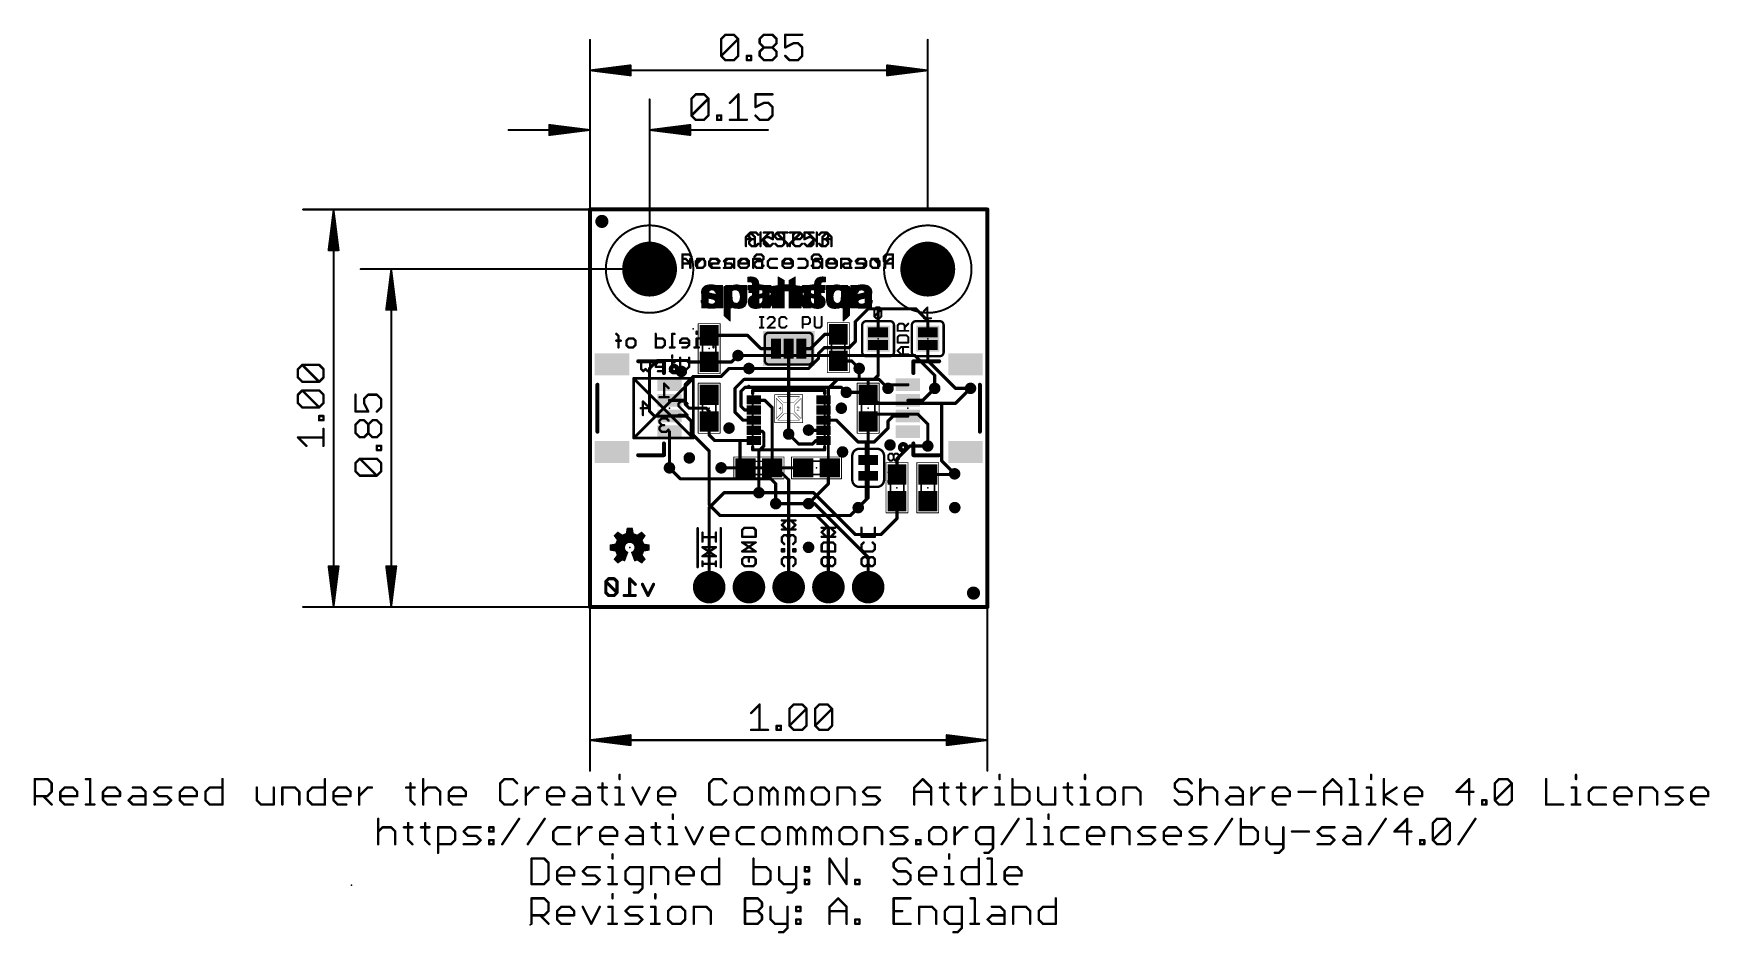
# Model space of a CAD drawing. Extents: x -36 to 72, y -21 to 37.
import ezdxf

# ---------------------------------------------------------------- set-up
doc = ezdxf.new("R2010")
doc.units = 0
for name, color, linetype in [('1', 12, 'CONTINUOUS'), ('16', 132, 'CONTINUOUS'), ('17', 110, 'CONTINUOUS'), ('18', 110, 'CONTINUOUS'), ('20', 53, 'CONTINUOUS'), ('21', 41, 'CONTINUOUS'), ('22', 40, 'CONTINUOUS'), ('23', 53, 'CONTINUOUS'), ('24', 53, 'CONTINUOUS'), ('29', 253, 'CONTINUOUS'), ('31', 253, 'CONTINUOUS'), ('39', 12, 'CONTINUOUS'), ('47', 253, 'CONTINUOUS'), ('51', 53, 'CONTINUOUS')]:
    doc.layers.add(name, color=color, linetype=linetype)

# ---------------------------------------------------------------- blocks, each defined once
blk = doc.blocks.new('RECT')
blk.add_solid([(-0.5, -0.5), (0.5, -0.5), (-0.5, 0.5), (0.5, 0.5)])
blk = doc.blocks.new('ROUNDP')
at = {"const_width": 0.5}
blk.add_lwpolyline([(0, -0.25, 1), (0, 0.25, 1), (0, -0.25)], format="xyb", dxfattribs=at)
blk = doc.blocks.new('PIE')
at = {"const_width": 0.5}
blk.add_lwpolyline([(0, -0.25, 1), (0, 0.25, 1), (0, -0.25)], format="xyb", dxfattribs=at)
blk = doc.blocks.new('ROUNDV')
at = {"const_width": 0.5}
blk.add_lwpolyline([(0, -0.25, 1), (0, 0.25, 1), (0, -0.25)], format="xyb", dxfattribs=at)

msp = doc.modelspace()

# ---------------------------------------------------------------- linework, layer by layer
at = {"layer": '1'}
for points, const_width in [([(0, 0), (0, 25.4)], 0.254), ([(0, 25.4), (25.4, 25.4)], 0.254), ([(25.4, 25.4), (25.4, 0)], 0.254), ([(16.9545, 18.2245), (17.78, 19.05)], 0.2032), ([(16.9545, 16.9545), (16.9545, 18.2245)], 0.2032), ([(17.78, 19.05), (18.415, 19.05)], 0.2032), ([(18.415, 19.05), (20.828, 19.05)], 0.2032), ([(18.415, 17.5514), (18.415, 19.05)], 0.2032), ([(20.828, 19.05), (21.59, 18.288)], 0.2032), ([(21.59, 18.288), (21.59, 17.5514)], 0.2032), ([(7.62, 17.36), (10.072, 17.36)], 0.2032), ([(10.922, 16.51), (10.072, 17.36)], 0.2032), ([(14.097, 16.51), (15.0105, 17.4235)], 0.2032), ([(15.0105, 17.4235), (15.875, 17.4235)], 0.2032), ([(9.4615, 16.0655), (9.056, 15.66)], 0.2032), ([(11.8872, 16.51), (10.922, 16.51)], 0.2032), ([(12.7, 15.24), (12.7, 16.51)], 0.1778), ([(13.5128, 16.51), (14.097, 16.51)], 0.2032), ([(14.605, 16.1925), (14.986, 16.5735)], 0.2032), ([(14.605, 15.875), (14.605, 16.1925)], 0.2032), ([(14.986, 16.5735), (16.5735, 16.5735)], 0.2032), ([(16.5735, 16.5735), (16.9545, 16.9545)], 0.2032), ([(18.415, 14.7955), (18.415, 16.7386)], 0.2032), ([(21.59, 16.7386), (21.59, 15.748)], 0.2032), ([(4.318, 15.748), (3.81, 15.24)], 0.2032), ([(3.81, 15.24), (3.81, 12.5095)], 0.2032), ([(6.223, 15.748), (4.318, 15.748)], 0.2032), ([(6.311, 15.66), (6.223, 15.748)], 0.2032), ([(7.62, 15.66), (6.311, 15.66)], 0.2032), ([(9.056, 15.66), (7.62, 15.66)], 0.2032), ([(8.382, 14.732), (8.89, 15.24)], 0.2032), ([(8.89, 15.24), (10.16, 15.24)], 0.2032), ([(10.16, 15.24), (12.7, 15.24)], 0.2032), ([(12.7, 15.24), (13.97, 15.24)], 0.2032), ([(13.97, 15.24), (14.605, 15.875)], 0.2032), ([(16.725, 15.7235), (15.875, 15.7235)], 0.2032), ([(17.2085, 15.24), (16.725, 15.7235)], 0.2032), ([(21.59, 15.748), (23.368, 13.97)], 0.2032), ([(6.096, 14.224), (6.604, 14.732)], 0.2032), ([(6.096, 13.208), (6.096, 14.224)], 0.2032), ([(6.604, 14.732), (8.382, 14.732)], 0.2032), ([(9.271, 13.97), (9.8425, 14.5415)], 0.2032), ([(9.271, 12.446), (9.271, 13.97)], 0.2032), ([(9.652, 13.7795), (9.906, 14.0335)], 0.2032), ([(9.8425, 14.5415), (17.78, 14.5415)], 0.2032), ([(9.906, 14.0335), (15.6845, 14.0335)], 0.2032), ([(15.6845, 14.0335), (16.0655, 14.0335)], 0.2032), ([(16.0655, 14.0335), (16.383, 13.716)], 0.2032), ([(17.78, 14.5415), (18.161, 14.5415)], 0.2032), ([(17.78, 14.5415), (17.78, 13.55)], 0.1778), ([(18.161, 14.5415), (18.415, 14.7955)], 0.2032), ([(19.05, 13.97), (19.28, 14.2)], 0.2032), ([(19.28, 14.2), (20.32, 14.2)], 0.2032), ([(21.2645, 13.2), (22.0345, 13.97)], 0.2032), ([(23.368, 13.97), (24.3205, 13.97)], 0.2032), ([(6.088, 13.2), (5.08, 13.2)], 0.2032), ([(6.096, 13.208), (6.088, 13.2)], 0.2032), ([(6.096, 12.954), (6.096, 13.208)], 0.2032), ([(6.35, 12.7), (6.096, 12.954)], 0.2032), ([(9.652, 12.827), (9.652, 13.7795)], 0.2032), ([(9.891, 12.588), (9.652, 12.827)], 0.2032), ([(10.505, 13.208), (10.475, 13.238)], 0.1778), ([(11.176, 13.208), (10.505, 13.208)], 0.2032), ([(11.645, 12.739), (11.176, 13.208)], 0.2032), ([(20.32, 13.2), (21.2645, 13.2)], 0.2032), ([(3.81, 12.5095), (4.1275, 12.192)], 0.2032), ([(4.1275, 12.192), (5.072, 12.192)], 0.2032), ([(5.072, 12.192), (5.08, 12.2)], 0.2032), ([(5.08, 12.2), (6.1515, 12.2)], 0.2032), ([(6.1515, 12.2), (6.477, 11.8745)], 0.2032), ([(7.4295, 12.7), (6.35, 12.7)], 0.2032), ([(6.477, 11.8745), (6.477, 11.1125)], 0.2032), ([(7.62, 12.5095), (7.4295, 12.7)], 0.2032), ([(7.62, 11.85), (7.62, 12.5095)], 0.2032), ([(7.62, 11.85), (7.62, 10.9855)], 0.2032), ([(9.779, 11.938), (9.271, 12.446)], 0.2032), ([(10.475, 11.938), (9.779, 11.938)], 0.2032), ([(10.475, 12.588), (9.891, 12.588)], 0.2032), ([(11.645, 8.89), (11.645, 12.739)], 0.2032), ([(14.925, 11.938), (15.748, 11.938)], 0.2032), ([(15.748, 11.938), (17.145, 10.541)], 0.2032), ([(19.05, 11.8745), (19.3675, 12.192)], 0.2032), ([(19.05, 11.43), (19.05, 11.8745)], 0.2032), ([(19.3675, 12.192), (20.312, 12.192)], 0.2032), ([(20.312, 12.192), (20.32, 12.2)], 0.2032), ([(5.08, 11.2), (5.08, 8.89)], 0.2032), ([(6.477, 11.1125), (7.62, 9.9695)], 0.2032), ([(7.62, 10.9855), (7.9675, 10.638)], 0.2032), ([(9.5885, 10.638), (7.9675, 10.638)], 0.2032), ([(9.5885, 10.638), (9.5885, 8.89)], 0.2032), ([(10.475, 10.638), (9.5885, 10.638)], 0.2032), ([(10.5235, 11.2395), (10.475, 11.288)], 0.1778), ([(10.9855, 11.2395), (10.5235, 11.2395)], 0.2032), ([(11.1125, 11.1125), (10.9855, 11.2395)], 0.2032), ([(11.1125, 10.287), (11.1125, 11.1125)], 0.2032), ([(13.335, 10.414), (12.7, 11.049)], 0.2032), ([(13.985, 11.288), (13.97, 11.303)], 0.1778), ([(14.925, 11.288), (13.985, 11.288)], 0.2032), ([(14.448, 10.638), (14.224, 10.414)], 0.2032), ([(14.925, 10.638), (14.448, 10.638)], 0.2032), ([(18.161, 10.541), (19.05, 11.43)], 0.2032), ([(7.62, 9.9695), (7.62, 6.5405)], 0.2032), ([(10.795, 9.9695), (11.1125, 10.287)], 0.2032), ([(10.795, 7.3025), (10.795, 9.9695)], 0.2032), ([(14.224, 10.414), (13.335, 10.414)], 0.2032), ([(17.145, 10.541), (17.653, 10.541)], 0.2032), ([(17.653, 10.541), (18.161, 10.541)], 0.2032), ([(17.653, 10.541), (17.653, 6.858)], 0.2032), ([(19.6215, 9.4615), (20.447, 10.287)], 0.2032), ([(20.447, 10.287), (21.59, 10.287)], 0.2032), ([(8.382, 8.89), (9.945, 8.89)], 0.2032), ([(9.945, 8.89), (9.5885, 9.2465)], 0.1778), ([(9.5885, 8.89), (9.945, 8.89)], 0.1778), ([(11.645, 8.89), (13.628, 8.89)], 0.2032), ([(19.6215, 8.47), (19.6215, 9.4615)], 0.2032), ([(23.2655, 8.47), (21.59, 8.47)], 0.2032), ([(23.3045, 8.509), (23.2655, 8.47)], 0.2032), ([(7.62, 6.5405), (8.3185, 5.842)], 0.2032), ([(10.795, 7.3025), (14.2875, 7.3025)], 0.2032), ([(13.97, 6.604), (11.8745, 6.604)], 0.2032), ([(13.97, 6.604), (14.351, 6.604)], 0.2032), ([(16.9545, 4.6355), (14.2875, 7.3025)], 0.2032), ([(14.351, 6.604), (17.78, 3.175)], 0.2032), ([(17.653, 6.858), (17.145, 6.35)], 0.2032), ([(19.6215, 5.6515), (19.6215, 6.77)], 0.2032), ([(8.3185, 5.842), (14.478, 5.842)], 0.2032), ([(14.478, 5.842), (15.24, 5.08)], 0.2032), ([(18.6055, 4.6355), (19.6215, 5.6515)], 0.2032), ([(15.24, 5.08), (15.24, 1.27)], 0.2032), ([(16.9545, 4.6355), (18.6055, 4.6355)], 0.2032), ([(17.78, 3.175), (17.78, 1.27)], 0.2032), ([(25.4, 0), (0, 0)], 0.254)]:
    msp.add_lwpolyline(points, dxfattribs=dict(at, const_width=const_width))
for points, const_width in [([(0.0635, 25.4, 1), (-0.0635, 25.4)], 0.127), ([(0, 25.4635, 1), (0, 25.3365)], 0.127), ([(25.4635, 25.4, 1), (25.3365, 25.4)], 0.127), ([(25.4, 25.3365, 1), (25.4, 25.4635)], 0.127), ([(17.0053, 18.2245, 1), (16.9037, 18.2245)], 0.1016), ([(16.9186, 18.2604, 1), (16.9904, 18.1886)], 0.1016), ([(17.78, 19.1008, 1), (17.78, 18.9992)], 0.1016), ([(17.8159, 19.0141, 1), (17.7441, 19.0859)], 0.1016), ([(18.415, 19.1008, 1), (18.415, 18.9992)], 0.1016), ([(18.4658, 19.05, 1), (18.3642, 19.05)], 0.1016), ([(18.415, 18.9992, 1), (18.415, 19.1008)], 0.1016), ([(20.8639, 19.0859, 1), (20.7921, 19.0141)], 0.1016), ([(20.828, 18.9992, 1), (20.828, 19.1008)], 0.1016), ([(21.6408, 18.288, 1), (21.5392, 18.288)], 0.1016), ([(21.5541, 18.2521, 1), (21.6259, 18.3239)], 0.1016), ([(7.62, 17.4108, 1), (7.62, 17.3092)], 0.1016), ([(10.1079, 17.3959, 1), (10.0361, 17.3241)], 0.1016), ([(10.072, 17.3092, 1), (10.072, 17.4108)], 0.1016), ([(15.0105, 17.4743, 1), (15.0105, 17.3727)], 0.1016), ([(15.0464, 17.3876, 1), (14.9746, 17.4594)], 0.1016), ([(15.875, 17.3727, 1), (15.875, 17.4743)], 0.1016), ([(18.3642, 17.5514, 1), (18.4658, 17.5514)], 0.1016), ([(21.5392, 17.5514, 1), (21.6408, 17.5514)], 0.1016), ([(9.4974, 16.0296, 1), (9.4256, 16.1014)], 0.1016), ([(10.922, 16.5608, 1), (10.922, 16.4592)], 0.1016), ([(10.8861, 16.4741, 1), (10.9579, 16.5459)], 0.1016), ([(11.8872, 16.4592, 1), (11.8872, 16.5608)], 0.1016), ([(12.7445, 16.51, 1), (12.6556, 16.51)], 0.0889), ([(13.5128, 16.5608, 1), (13.5128, 16.4592)], 0.1016), ([(14.0611, 16.5459, 1), (14.1329, 16.4741)], 0.1016), ([(14.097, 16.4592, 1), (14.097, 16.5608)], 0.1016), ([(14.6558, 16.1925, 1), (14.5542, 16.1925)], 0.1016), ([(14.5691, 16.2284, 1), (14.6409, 16.1566)], 0.1016), ([(14.986, 16.6243, 1), (14.986, 16.5227)], 0.1016), ([(15.0219, 16.5376, 1), (14.9501, 16.6094)], 0.1016), ([(16.5376, 16.6094, 1), (16.6094, 16.5376)], 0.1016), ([(16.5735, 16.5227, 1), (16.5735, 16.6243)], 0.1016), ([(16.9037, 16.9545, 1), (17.0053, 16.9545)], 0.1016), ([(16.9904, 16.9186, 1), (16.9186, 16.9904)], 0.1016), ([(18.4658, 16.7386, 1), (18.3642, 16.7386)], 0.1016), ([(21.6408, 16.7386, 1), (21.5392, 16.7386)], 0.1016), ([(3.8608, 15.24, 1), (3.7592, 15.24)], 0.1016), ([(3.7741, 15.2759, 1), (3.8459, 15.2041)], 0.1016), ([(4.318, 15.7988, 1), (4.318, 15.6972)], 0.1016), ([(4.3539, 15.7121, 1), (4.2821, 15.7839)], 0.1016), ([(6.2589, 15.7839, 1), (6.1871, 15.7121)], 0.1016), ([(6.223, 15.6972, 1), (6.223, 15.7988)], 0.1016), ([(6.311, 15.7108, 1), (6.311, 15.6092)], 0.1016), ([(6.2751, 15.6241, 1), (6.3469, 15.6959)], 0.1016), ([(7.62, 15.7108, 1), (7.62, 15.6092)], 0.1016), ([(7.62, 15.6092, 1), (7.62, 15.7108)], 0.1016), ([(8.89, 15.2908, 1), (8.89, 15.1892)], 0.1016), ([(8.9259, 15.2041, 1), (8.8541, 15.2759)], 0.1016), ([(9.0201, 15.6959, 1), (9.0919, 15.6241)], 0.1016), ([(9.056, 15.6092, 1), (9.056, 15.7108)], 0.1016), ([(10.16, 15.2908, 1), (10.16, 15.1892)], 0.1016), ([(10.16, 15.1892, 1), (10.16, 15.2908)], 0.1016), ([(12.7, 15.2908, 1), (12.7, 15.1892)], 0.1016), ([(12.6556, 15.24, 1), (12.7445, 15.24)], 0.0889), ([(12.7, 15.1892, 1), (12.7, 15.2908)], 0.1016), ([(13.9341, 15.2759, 1), (14.0059, 15.2041)], 0.1016), ([(13.97, 15.1892, 1), (13.97, 15.2908)], 0.1016), ([(14.5542, 15.875, 1), (14.6558, 15.875)], 0.1016), ([(14.6409, 15.8391, 1), (14.5691, 15.9109)], 0.1016), ([(15.875, 15.7743, 1), (15.875, 15.6727)], 0.1016), ([(16.7609, 15.7594, 1), (16.6891, 15.6876)], 0.1016), ([(16.725, 15.6727, 1), (16.725, 15.7743)], 0.1016), ([(17.1726, 15.2041, 1), (17.2444, 15.2759)], 0.1016), ([(21.6259, 15.7839, 1), (21.5541, 15.7121)], 0.1016), ([(21.5392, 15.748, 1), (21.6408, 15.748)], 0.1016), ([(6.1468, 14.224, 1), (6.0452, 14.224)], 0.1016), ([(6.0601, 14.2599, 1), (6.1319, 14.1881)], 0.1016), ([(6.604, 14.7828, 1), (6.604, 14.6812)], 0.1016), ([(6.6399, 14.6961, 1), (6.5681, 14.7679)], 0.1016), ([(8.3461, 14.7679, 1), (8.4179, 14.6961)], 0.1016), ([(8.382, 14.6812, 1), (8.382, 14.7828)], 0.1016), ([(9.3218, 13.97, 1), (9.2202, 13.97)], 0.1016), ([(9.2351, 14.0059, 1), (9.3069, 13.9341)], 0.1016), ([(9.8425, 14.5923, 1), (9.8425, 14.4907)], 0.1016), ([(9.8784, 14.5056, 1), (9.8066, 14.5774)], 0.1016), ([(9.906, 14.0843, 1), (9.906, 13.9827)], 0.1016), ([(9.9419, 13.9976, 1), (9.8701, 14.0694)], 0.1016), ([(15.6845, 14.0843, 1), (15.6845, 13.9827)], 0.1016), ([(15.6845, 13.9827, 1), (15.6845, 14.0843)], 0.1016), ([(16.1014, 14.0694, 1), (16.0296, 13.9976)], 0.1016), ([(16.0655, 13.9827, 1), (16.0655, 14.0843)], 0.1016), ([(17.78, 14.5923, 1), (17.78, 14.4907)], 0.1016), ([(17.8245, 14.5415, 1), (17.7355, 14.5415)], 0.0889), ([(17.78, 14.4907, 1), (17.78, 14.5923)], 0.1016), ([(18.1251, 14.5774, 1), (18.1969, 14.5056)], 0.1016), ([(18.161, 14.4907, 1), (18.161, 14.5923)], 0.1016), ([(18.3642, 14.7955, 1), (18.4658, 14.7955)], 0.1016), ([(18.4509, 14.7596, 1), (18.3791, 14.8314)], 0.1016), ([(19.0141, 14.0059, 1), (19.0859, 13.9341)], 0.1016), ([(19.28, 14.2508, 1), (19.28, 14.1492)], 0.1016), ([(19.3159, 14.1641, 1), (19.2441, 14.2359)], 0.1016), ([(20.32, 14.1492, 1), (20.32, 14.2508)], 0.1016), ([(22.0704, 13.9341, 1), (21.9986, 14.0059)], 0.1016), ([(23.368, 14.0208, 1), (23.368, 13.9192)], 0.1016), ([(23.3321, 13.9341, 1), (23.4039, 14.0059)], 0.1016), ([(24.3205, 13.9192, 1), (24.3205, 14.0208)], 0.1016), ([(5.08, 13.2508, 1), (5.08, 13.1492)], 0.1016), ([(6.0521, 13.2359, 1), (6.1239, 13.1641)], 0.1016), ([(6.1468, 13.208, 1), (6.0452, 13.208)], 0.1016), ([(6.0452, 13.208, 1), (6.1468, 13.208)], 0.1016), ([(6.1319, 12.9899, 1), (6.0601, 12.9181)], 0.1016), ([(6.0452, 12.954, 1), (6.1468, 12.954)], 0.1016), ([(6.1319, 13.1721, 1), (6.0601, 13.2439)], 0.1016), ([(6.088, 13.1492, 1), (6.088, 13.2508)], 0.1016), ([(9.7028, 13.7795, 1), (9.6012, 13.7795)], 0.1016), ([(9.6161, 13.8154, 1), (9.6879, 13.7436)], 0.1016), ([(9.6879, 12.8629, 1), (9.6161, 12.7911)], 0.1016), ([(9.6012, 12.827, 1), (9.7028, 12.827)], 0.1016), ([(10.5064, 13.2694, 1), (10.4436, 13.2066)], 0.0889), ([(10.505, 13.2588, 1), (10.505, 13.1572)], 0.1016), ([(10.4736, 13.1766, 1), (10.5364, 13.2394)], 0.0889), ([(11.2119, 13.2439, 1), (11.1401, 13.1721)], 0.1016), ([(11.176, 13.1572, 1), (11.176, 13.2588)], 0.1016), ([(16.3471, 13.6801, 1), (16.4189, 13.7519)], 0.1016), ([(17.7355, 13.55, 1), (17.8245, 13.55)], 0.0889), ([(20.32, 13.2508, 1), (20.32, 13.1492)], 0.1016), ([(21.2286, 13.2359, 1), (21.3004, 13.1641)], 0.1016), ([(21.2645, 13.1492, 1), (21.2645, 13.2508)], 0.1016), ([(3.8459, 12.5454, 1), (3.7741, 12.4736)], 0.1016), ([(3.7592, 12.5095, 1), (3.8608, 12.5095)], 0.1016), ([(4.1275, 12.2428, 1), (4.1275, 12.1412)], 0.1016), ([(4.0916, 12.1561, 1), (4.1634, 12.2279)], 0.1016), ([(5.0361, 12.2279, 1), (5.1079, 12.1561)], 0.1016), ([(5.08, 12.2508, 1), (5.08, 12.1492)], 0.1016), ([(5.1159, 12.1641, 1), (5.0441, 12.2359)], 0.1016), ([(5.072, 12.1412, 1), (5.072, 12.2428)], 0.1016), ([(6.1874, 12.2359, 1), (6.1156, 12.1641)], 0.1016), ([(6.1515, 12.1492, 1), (6.1515, 12.2508)], 0.1016), ([(6.35, 12.7508, 1), (6.35, 12.6492)], 0.1016), ([(6.3141, 12.6641, 1), (6.3859, 12.7359)], 0.1016), ([(6.5278, 11.8745, 1), (6.4262, 11.8745)], 0.1016), ([(6.4411, 11.8386, 1), (6.5129, 11.9104)], 0.1016), ([(7.4654, 12.7359, 1), (7.3936, 12.6641)], 0.1016), ([(7.4295, 12.6492, 1), (7.4295, 12.7508)], 0.1016), ([(7.6708, 12.5095, 1), (7.5692, 12.5095)], 0.1016), ([(7.6708, 11.85, 1), (7.5692, 11.85)], 0.1016), ([(7.5692, 11.85, 1), (7.6708, 11.85)], 0.1016), ([(7.5841, 12.4736, 1), (7.6559, 12.5454)], 0.1016), ([(9.3069, 12.4819, 1), (9.2351, 12.4101)], 0.1016), ([(9.2202, 12.446, 1), (9.3218, 12.446)], 0.1016), ([(9.779, 11.9888, 1), (9.779, 11.8872)], 0.1016), ([(9.7431, 11.9021, 1), (9.8149, 11.9739)], 0.1016), ([(9.891, 12.6388, 1), (9.891, 12.5372)], 0.1016), ([(9.8551, 12.5521, 1), (9.9269, 12.6239)], 0.1016), ([(10.475, 12.5372, 1), (10.475, 12.6388)], 0.1016), ([(10.475, 11.8872, 1), (10.475, 11.9888)], 0.1016), ([(11.6958, 12.739, 1), (11.5942, 12.739)], 0.1016), ([(11.6091, 12.7031, 1), (11.6809, 12.7749)], 0.1016), ([(14.925, 11.9888, 1), (14.925, 11.8872)], 0.1016), ([(15.7839, 11.9739, 1), (15.7121, 11.9021)], 0.1016), ([(15.748, 11.8872, 1), (15.748, 11.9888)], 0.1016), ([(19.1008, 11.8745, 1), (18.9992, 11.8745)], 0.1016), ([(19.0141, 11.9104, 1), (19.0859, 11.8386)], 0.1016), ([(19.3675, 12.2428, 1), (19.3675, 12.1412)], 0.1016), ([(19.4034, 12.1561, 1), (19.3316, 12.2279)], 0.1016), ([(20.2761, 12.2279, 1), (20.3479, 12.1561)], 0.1016), ([(20.3559, 12.1641, 1), (20.2841, 12.2359)], 0.1016), ([(20.312, 12.1412, 1), (20.312, 12.2428)], 0.1016), ([(5.1308, 11.2, 1), (5.0292, 11.2)], 0.1016), ([(6.5129, 11.1484, 1), (6.4411, 11.0766)], 0.1016), ([(6.4262, 11.1125, 1), (6.5278, 11.1125)], 0.1016), ([(7.6559, 11.0214, 1), (7.5841, 10.9496)], 0.1016), ([(7.5692, 10.9855, 1), (7.6708, 10.9855)], 0.1016), ([(7.9675, 10.6888, 1), (7.9675, 10.5872)], 0.1016), ([(7.9316, 10.6021, 1), (8.0034, 10.6739)], 0.1016), ([(9.6393, 10.638, 1), (9.5377, 10.638)], 0.1016), ([(9.5885, 10.6888, 1), (9.5885, 10.5872)], 0.1016), ([(9.5885, 10.5872, 1), (9.5885, 10.6888)], 0.1016), ([(10.5064, 11.3194, 1), (10.4436, 11.2566)], 0.0889), ([(10.5235, 11.2903, 1), (10.5235, 11.1887)], 0.1016), ([(10.475, 10.5872, 1), (10.475, 10.6888)], 0.1016), ([(10.4921, 11.2081, 1), (10.5549, 11.2709)], 0.0889), ([(11.0214, 11.2754, 1), (10.9496, 11.2036)], 0.1016), ([(10.9855, 11.1887, 1), (10.9855, 11.2903)], 0.1016), ([(11.1633, 11.1125, 1), (11.0617, 11.1125)], 0.1016), ([(11.0766, 11.0766, 1), (11.1484, 11.1484)], 0.1016), ([(12.7359, 11.0849, 1), (12.6641, 11.0131)], 0.1016), ([(14.0014, 11.3344, 1), (13.9386, 11.2716)], 0.0889), ([(13.985, 11.3388, 1), (13.985, 11.2372)], 0.1016), ([(13.9536, 11.2566, 1), (14.0164, 11.3194)], 0.0889), ([(14.448, 10.6888, 1), (14.448, 10.5872)], 0.1016), ([(14.4839, 10.6021, 1), (14.4121, 10.6739)], 0.1016), ([(14.925, 11.2372, 1), (14.925, 11.3388)], 0.1016), ([(14.925, 10.5872, 1), (14.925, 10.6888)], 0.1016), ([(18.9992, 11.43, 1), (19.1008, 11.43)], 0.1016), ([(19.0859, 11.3941, 1), (19.0141, 11.4659)], 0.1016), ([(7.6708, 9.9695, 1), (7.5692, 9.9695)], 0.1016), ([(7.5841, 9.9336, 1), (7.6559, 10.0054)], 0.1016), ([(10.8458, 9.9695, 1), (10.7442, 9.9695)], 0.1016), ([(10.7591, 10.0054, 1), (10.8309, 9.9336)], 0.1016), ([(11.0617, 10.287, 1), (11.1633, 10.287)], 0.1016), ([(11.1484, 10.2511, 1), (11.0766, 10.3229)], 0.1016), ([(13.335, 10.4648, 1), (13.335, 10.3632)], 0.1016), ([(13.2991, 10.3781, 1), (13.3709, 10.4499)], 0.1016), ([(14.1881, 10.4499, 1), (14.2599, 10.3781)], 0.1016), ([(14.224, 10.3632, 1), (14.224, 10.4648)], 0.1016), ([(17.145, 10.5918, 1), (17.145, 10.4902)], 0.1016), ([(17.1091, 10.5051, 1), (17.1809, 10.5769)], 0.1016), ([(17.653, 10.5918, 1), (17.653, 10.4902)], 0.1016), ([(17.7038, 10.541, 1), (17.6022, 10.541)], 0.1016), ([(17.653, 10.4902, 1), (17.653, 10.5918)], 0.1016), ([(18.1251, 10.5769, 1), (18.1969, 10.5051)], 0.1016), ([(18.161, 10.4902, 1), (18.161, 10.5918)], 0.1016), ([(20.447, 10.3378, 1), (20.447, 10.2362)], 0.1016), ([(20.4829, 10.2511, 1), (20.4111, 10.3229)], 0.1016), ([(21.59, 10.2362, 1), (21.59, 10.3378)], 0.1016), ([(5.0292, 8.89, 1), (5.1308, 8.89)], 0.1016), ([(8.382, 8.9408, 1), (8.382, 8.8392)], 0.1016), ([(9.5377, 8.89, 1), (9.6393, 8.89)], 0.1016), ([(9.6199, 9.2779, 1), (9.5571, 9.2151)], 0.0889), ([(9.5885, 8.9345, 1), (9.5885, 8.8456)], 0.0889), ([(9.9136, 8.8586, 1), (9.9764, 8.9214)], 0.0889), ([(9.945, 8.8392, 1), (9.945, 8.9408)], 0.1016), ([(9.945, 8.8456, 1), (9.945, 8.9345)], 0.0889), ([(11.645, 8.9408, 1), (11.645, 8.8392)], 0.1016), ([(11.5942, 8.89, 1), (11.6958, 8.89)], 0.1016), ([(13.628, 8.8392, 1), (13.628, 8.9408)], 0.1016), ([(19.6723, 9.4615, 1), (19.5707, 9.4615)], 0.1016), ([(19.5856, 9.4974, 1), (19.6574, 9.4256)], 0.1016), ([(21.59, 8.5208, 1), (21.59, 8.4192)], 0.1016), ([(23.2655, 8.4192, 1), (23.2655, 8.5208)], 0.1016), ([(23.3404, 8.4731, 1), (23.2686, 8.5449)], 0.1016), ([(19.5707, 8.47, 1), (19.6723, 8.47)], 0.1016), ([(23.2296, 8.5059, 1), (23.3014, 8.4341)], 0.1016), ([(7.6559, 6.5764, 1), (7.5841, 6.5046)], 0.1016), ([(7.5692, 6.5405, 1), (7.6708, 6.5405)], 0.1016), ([(10.795, 7.3533, 1), (10.795, 7.2517)], 0.1016), ([(10.7442, 7.3025, 1), (10.8458, 7.3025)], 0.1016), ([(11.8745, 6.6548, 1), (11.8745, 6.5532)], 0.1016), ([(13.97, 6.6548, 1), (13.97, 6.5532)], 0.1016), ([(13.97, 6.5532, 1), (13.97, 6.6548)], 0.1016), ([(14.3234, 7.3384, 1), (14.2516, 7.2666)], 0.1016), ([(14.2875, 7.2517, 1), (14.2875, 7.3533)], 0.1016), ([(14.3869, 6.6399, 1), (14.3151, 6.5681)], 0.1016), ([(14.351, 6.5532, 1), (14.351, 6.6548)], 0.1016), ([(17.1091, 6.3859, 1), (17.1809, 6.3141)], 0.1016), ([(17.6022, 6.858, 1), (17.7038, 6.858)], 0.1016), ([(17.6889, 6.8221, 1), (17.6171, 6.8939)], 0.1016), ([(19.6723, 6.77, 1), (19.5707, 6.77)], 0.1016), ([(8.3185, 5.8928, 1), (8.3185, 5.7912)], 0.1016), ([(8.2826, 5.8061, 1), (8.3544, 5.8779)], 0.1016), ([(14.5139, 5.8779, 1), (14.4421, 5.8061)], 0.1016), ([(14.478, 5.7912, 1), (14.478, 5.8928)], 0.1016), ([(19.5707, 5.6515, 1), (19.6723, 5.6515)], 0.1016), ([(19.6574, 5.6156, 1), (19.5856, 5.6874)], 0.1016), ([(15.2908, 5.08, 1), (15.1892, 5.08)], 0.1016), ([(15.2041, 5.0441, 1), (15.2759, 5.1159)], 0.1016), ([(16.9545, 4.6863, 1), (16.9545, 4.5847)], 0.1016), ([(16.9186, 4.5996, 1), (16.9904, 4.6714)], 0.1016), ([(18.5696, 4.6714, 1), (18.6414, 4.5996)], 0.1016), ([(18.6055, 4.5847, 1), (18.6055, 4.6863)], 0.1016), ([(17.8308, 3.175, 1), (17.7292, 3.175)], 0.1016), ([(17.7441, 3.1391, 1), (17.8159, 3.2109)], 0.1016), ([(15.1892, 1.27, 1), (15.2908, 1.27)], 0.1016), ([(17.7292, 1.27, 1), (17.8308, 1.27)], 0.1016), ([(0, 0.0635, 1), (0, -0.0635)], 0.127), ([(-0.0635, 0, 1), (0.0635, 0)], 0.127), ([(25.3365, 0, 1), (25.4635, 0)], 0.127), ([(25.4, -0.0635, 1), (25.4, 0.0635)], 0.127)]:
    msp.add_lwpolyline(points, format="xyb", dxfattribs=dict(at, const_width=const_width))
at = {"layer": '16'}
for points, const_width in [([(0, 0), (0, 25.4)], 0.254), ([(0, 25.4), (25.4, 25.4)], 0.254), ([(25.4, 25.4), (25.4, 0)], 0.254), ([(12.7, 16.0655), (9.4615, 16.0655)], 0.2032), ([(12.7, 11.049), (12.7, 16.0655)], 0.2032), ([(12.7, 16.0655), (20.7645, 16.0655)], 0.2032), ([(22.0345, 14.7955), (20.7645, 16.0655)], 0.2032), ([(17.2085, 14.605), (17.2085, 15.24)], 0.2032), ([(15.24, 13.97), (15.8115, 14.5415)], 0.2032), ([(15.24, 11.3665), (15.24, 13.97)], 0.2032), ([(15.8115, 14.5415), (17.145, 14.5415)], 0.2032), ([(17.145, 14.5415), (17.2085, 14.605)], 0.2032), ([(17.145, 14.5415), (18.4785, 14.5415)], 0.2032), ([(18.4785, 14.5415), (19.05, 13.97)], 0.2032), ([(22.0345, 13.97), (22.0345, 14.7955)], 0.2032), ([(23.368, 13.0175), (24.3205, 13.97)], 0.2032), ([(16.383, 13.716), (17.7165, 13.716)], 0.2032), ([(17.7165, 13.716), (18.415, 13.0175)], 0.2032), ([(18.415, 13.0175), (22.479, 13.0175)], 0.2032), ([(22.479, 13.0175), (23.368, 13.0175)], 0.2032), ([(22.479, 13.0175), (22.479, 9.3345)], 0.2032), ([(17.78, 11.938), (18.161, 12.319)], 0.1778), ([(17.78, 9.398), (17.78, 11.938)], 0.1778), ([(18.161, 12.319), (20.955, 12.319)], 0.1778), ([(20.955, 12.319), (21.59, 11.684)], 0.2032), ([(21.59, 11.684), (21.59, 10.287)], 0.2032), ([(13.97, 11.303), (15.1765, 11.303)], 0.2032), ([(15.1765, 11.303), (15.24, 11.3665)], 0.1778), ([(15.24, 8.255), (15.24, 11.3665)], 0.1778), ([(5.08, 8.89), (5.7785, 8.1915)], 0.2032), ([(8.382, 8.89), (11.938, 8.89)], 0.1778), ([(11.938, 8.89), (12.7, 8.128)], 0.1778), ([(17.78, 9.398), (17.78, 8.382)], 0.254), ([(17.78, 9.398), (17.78, 8.382)], 0.254), ([(22.479, 9.3345), (23.3045, 8.509)], 0.2032), ([(11.557, 8.1915), (5.7785, 8.1915)], 0.2032), ([(11.8745, 7.874), (11.557, 8.1915)], 0.2032), ([(11.8745, 6.604), (11.8745, 7.874)], 0.2032), ([(12.7, 5.842), (12.7, 8.128)], 0.2032), ([(13.97, 6.604), (15.24, 7.874)], 0.2032), ([(15.24, 7.874), (15.24, 8.255)], 0.2032), ([(17.78, 6.985), (17.78, 8.382)], 0.2032), ([(7.62, 6.35), (8.5725, 7.3025)], 0.2032), ([(7.62, 6.35), (7.62, 1.27)], 0.2032), ([(8.5725, 7.3025), (10.795, 7.3025)], 0.2032), ([(16.637, 5.842), (17.145, 6.35)], 0.2032), ([(17.145, 6.35), (17.78, 6.985)], 0.2032), ([(12.7, 1.27), (12.7, 5.842)], 0.2032), ([(12.7, 5.842), (16.637, 5.842)], 0.2032), ([(1.1928, 1.8043), (1.0149, 1.6264)], 0.2032), ([(1.0149, 1.6264), (1.0149, 0.9146)], 0.2032), ([(1.7267, 0.9146), (1.0149, 1.6264)], 0.2032), ([(1.5488, 1.8043), (1.1928, 1.8043)], 0.2032), ([(1.7267, 1.6264), (1.5488, 1.8043)], 0.2032), ([(1.7267, 0.9146), (1.7267, 1.6264)], 0.2032), ([(2.8961, 1.4484), (2.5402, 1.8043)], 0.2032), ([(2.5402, 1.8043), (2.5402, 0.7366)], 0.2032), ([(3.7096, 0.7366), (3.3537, 1.4484)], 0.2032), ([(4.0655, 1.4484), (3.7096, 0.7366)], 0.2032), ([(25.4, 0), (0, 0)], 0.254), ([(1.0149, 0.9146), (1.1928, 0.7366)], 0.2032), ([(1.1928, 0.7366), (1.5488, 0.7366)], 0.2032), ([(1.5488, 0.7366), (1.7267, 0.9146)], 0.2032), ([(2.8961, 0.7366), (2.1843, 0.7366)], 0.2032)]:
    msp.add_lwpolyline(points, dxfattribs=dict(at, const_width=const_width))
for points, const_width in [([(0.0635, 25.4, 1), (-0.0635, 25.4)], 0.127), ([(0, 25.4635, 1), (0, 25.3365)], 0.127), ([(25.4635, 25.4, 1), (25.3365, 25.4)], 0.127), ([(25.4, 25.3365, 1), (25.4, 25.4635)], 0.127), ([(9.4615, 16.1163, 1), (9.4615, 16.0147)], 0.1016), ([(12.7508, 16.0655, 1), (12.6492, 16.0655)], 0.1016), ([(12.7, 16.1163, 1), (12.7, 16.0147)], 0.1016), ([(12.7, 16.0147, 1), (12.7, 16.1163)], 0.1016), ([(20.8004, 16.1014, 1), (20.7286, 16.0296)], 0.1016), ([(20.7645, 16.0147, 1), (20.7645, 16.1163)], 0.1016), ([(17.2593, 15.24, 1), (17.1577, 15.24)], 0.1016), ([(15.2908, 13.97, 1), (15.1892, 13.97)], 0.1016), ([(15.2041, 14.0059, 1), (15.2759, 13.9341)], 0.1016), ([(15.8115, 14.5923, 1), (15.8115, 14.4907)], 0.1016), ([(15.8474, 14.5056, 1), (15.7756, 14.5774)], 0.1016), ([(17.145, 14.5923, 1), (17.145, 14.4907)], 0.1016), ([(17.1091, 14.5774, 1), (17.1809, 14.5056)], 0.1016), ([(17.145, 14.4907, 1), (17.145, 14.5923)], 0.1016), ([(17.1577, 14.605, 1), (17.2593, 14.605)], 0.1016), ([(17.2444, 14.5691, 1), (17.1726, 14.6409)], 0.1016), ([(18.5144, 14.5774, 1), (18.4426, 14.5056)], 0.1016), ([(18.4785, 14.4907, 1), (18.4785, 14.5923)], 0.1016), ([(19.0141, 13.9341, 1), (19.0859, 14.0059)], 0.1016), ([(22.0853, 14.7955, 1), (21.9837, 14.7955)], 0.1016), ([(21.9837, 13.97, 1), (22.0853, 13.97)], 0.1016), ([(21.9986, 14.7596, 1), (22.0704, 14.8314)], 0.1016), ([(24.3564, 13.9341, 1), (24.2846, 14.0059)], 0.1016), ([(16.383, 13.7668, 1), (16.383, 13.6652)], 0.1016), ([(17.7524, 13.7519, 1), (17.6806, 13.6801)], 0.1016), ([(17.7165, 13.6652, 1), (17.7165, 13.7668)], 0.1016), ([(18.415, 13.0683, 1), (18.415, 12.9667)], 0.1016), ([(18.3791, 12.9816, 1), (18.4509, 13.0534)], 0.1016), ([(22.479, 13.0683, 1), (22.479, 12.9667)], 0.1016), ([(22.5298, 13.0175, 1), (22.4282, 13.0175)], 0.1016), ([(22.479, 12.9667, 1), (22.479, 13.0683)], 0.1016), ([(23.3321, 13.0534, 1), (23.4039, 12.9816)], 0.1016), ([(23.368, 12.9667, 1), (23.368, 13.0683)], 0.1016), ([(17.8245, 11.938, 1), (17.7355, 11.938)], 0.0889), ([(17.7486, 11.9694, 1), (17.8114, 11.9066)], 0.0889), ([(18.161, 12.3635, 1), (18.161, 12.2746)], 0.0889), ([(18.1924, 12.2876, 1), (18.1296, 12.3504)], 0.0889), ([(20.9909, 12.3549, 1), (20.9191, 12.2831)], 0.1016), ([(20.955, 12.2746, 1), (20.955, 12.3635)], 0.0889), ([(21.6408, 11.684, 1), (21.5392, 11.684)], 0.1016), ([(12.6492, 11.049, 1), (12.7508, 11.049)], 0.1016), ([(13.97, 11.3538, 1), (13.97, 11.2522)], 0.1016), ([(15.1451, 11.3344, 1), (15.2079, 11.2716)], 0.0889), ([(15.1765, 11.2522, 1), (15.1765, 11.3538)], 0.1016), ([(15.1892, 11.3665, 1), (15.2908, 11.3665)], 0.1016), ([(15.2844, 11.3665, 1), (15.1956, 11.3665)], 0.0889), ([(15.2714, 11.3351, 1), (15.2086, 11.3979)], 0.0889), ([(21.5541, 11.6481, 1), (21.6259, 11.7199)], 0.1016), ([(21.5392, 10.287, 1), (21.6408, 10.287)], 0.1016), ([(5.1159, 8.9259, 1), (5.0441, 8.8541)], 0.1016), ([(8.382, 8.9345, 1), (8.382, 8.8456)], 0.0889), ([(11.9694, 8.9214, 1), (11.9066, 8.8586)], 0.0889), ([(11.938, 8.8456, 1), (11.938, 8.9345)], 0.0889), ([(17.8435, 9.398, 1), (17.7165, 9.398)], 0.127), ([(17.8435, 9.398, 1), (17.7165, 9.398)], 0.127), ([(17.7355, 9.398, 1), (17.8245, 9.398)], 0.0889), ([(22.5149, 9.3704, 1), (22.4431, 9.2986)], 0.1016), ([(22.4282, 9.3345, 1), (22.5298, 9.3345)], 0.1016), ([(23.2686, 8.4731, 1), (23.3404, 8.5449)], 0.1016), ([(5.7785, 8.2423, 1), (5.7785, 8.1407)], 0.1016), ([(5.7426, 8.1556, 1), (5.8144, 8.2274)], 0.1016), ([(11.5929, 8.2274, 1), (11.5211, 8.1556)], 0.1016), ([(11.557, 8.1407, 1), (11.557, 8.2423)], 0.1016), ([(11.9253, 7.874, 1), (11.8237, 7.874)], 0.1016), ([(11.8386, 7.8381, 1), (11.9104, 7.9099)], 0.1016), ([(12.7508, 8.128, 1), (12.6492, 8.128)], 0.1016), ([(12.6686, 8.0966, 1), (12.7314, 8.1594)], 0.0889), ([(15.2908, 8.255, 1), (15.1892, 8.255)], 0.1016), ([(15.1892, 7.874, 1), (15.2908, 7.874)], 0.1016), ([(15.1956, 8.255, 1), (15.2844, 8.255)], 0.0889), ([(15.2759, 7.8381, 1), (15.2041, 7.9099)], 0.1016), ([(17.7165, 8.382, 1), (17.8435, 8.382)], 0.127), ([(17.7165, 8.382, 1), (17.8435, 8.382)], 0.127), ([(17.8308, 8.382, 1), (17.7292, 8.382)], 0.1016), ([(7.6708, 6.35, 1), (7.5692, 6.35)], 0.1016), ([(7.5841, 6.3859, 1), (7.6559, 6.3141)], 0.1016), ([(8.5725, 7.3533, 1), (8.5725, 7.2517)], 0.1016), ([(8.6084, 7.2666, 1), (8.5366, 7.3384)], 0.1016), ([(10.795, 7.2517, 1), (10.795, 7.3533)], 0.1016), ([(11.8237, 6.604, 1), (11.9253, 6.604)], 0.1016), ([(13.9341, 6.6399, 1), (14.0059, 6.5681)], 0.1016), ([(17.1091, 6.3859, 1), (17.1809, 6.3141)], 0.1016), ([(17.1809, 6.3141, 1), (17.1091, 6.3859)], 0.1016), ([(17.7292, 6.985, 1), (17.8308, 6.985)], 0.1016), ([(17.8159, 6.9491, 1), (17.7441, 7.0209)], 0.1016), ([(12.7508, 5.842, 1), (12.6492, 5.842)], 0.1016), ([(12.7, 5.8928, 1), (12.7, 5.7912)], 0.1016), ([(12.6492, 5.842, 1), (12.7508, 5.842)], 0.1016), ([(16.6011, 5.8779, 1), (16.6729, 5.8061)], 0.1016), ([(16.637, 5.7912, 1), (16.637, 5.8928)], 0.1016), ([(1.0657, 1.6264, 1), (0.9641, 1.6264)], 0.1016), ([(1.0508, 1.6623, 1), (0.979, 1.5904)], 0.1016), ([(0.979, 1.6623, 1), (1.0508, 1.5904)], 0.1016), ([(1.1928, 1.8551, 1), (1.1928, 1.7535)], 0.1016), ([(1.2288, 1.7684, 1), (1.1569, 1.8402)], 0.1016), ([(1.5847, 1.8402, 1), (1.5128, 1.7684)], 0.1016), ([(1.5488, 1.7535, 1), (1.5488, 1.8551)], 0.1016), ([(1.7775, 1.6264, 1), (1.6759, 1.6264)], 0.1016), ([(1.6908, 1.5904, 1), (1.7626, 1.6623)], 0.1016), ([(2.5761, 1.8402, 1), (2.5043, 1.7684)], 0.1016), ([(2.591, 1.8043, 1), (2.4894, 1.8043)], 0.1016), ([(2.8602, 1.4125, 1), (2.932, 1.4843)], 0.1016), ([(3.3991, 1.4711, 1), (3.3083, 1.4257)], 0.1016), ([(4.1109, 1.4257, 1), (4.0201, 1.4711)], 0.1016), ([(7.5692, 1.27, 1), (7.6708, 1.27)], 0.1016), ([(12.6492, 1.27, 1), (12.7508, 1.27)], 0.1016), ([(0, 0.0635, 1), (0, -0.0635)], 0.127), ([(-0.0635, 0, 1), (0.0635, 0)], 0.127), ([(1.0508, 0.9505, 1), (0.979, 0.8786)], 0.1016), ([(0.9641, 0.9146, 1), (1.0657, 0.9146)], 0.1016), ([(1.1928, 0.7874, 1), (1.1928, 0.6858)], 0.1016), ([(1.1569, 0.7007, 1), (1.2288, 0.7725)], 0.1016), ([(1.5128, 0.7725, 1), (1.5847, 0.7007)], 0.1016), ([(1.5488, 0.6858, 1), (1.5488, 0.7874)], 0.1016), ([(1.6759, 0.9146, 1), (1.7775, 0.9146)], 0.1016), ([(1.7626, 0.8786, 1), (1.6908, 0.9505)], 0.1016), ([(1.6908, 0.8786, 1), (1.7626, 0.9505)], 0.1016), ([(2.1843, 0.7874, 1), (2.1843, 0.6858)], 0.1016), ([(2.4894, 0.7366, 1), (2.591, 0.7366)], 0.1016), ([(2.8961, 0.6858, 1), (2.8961, 0.7874)], 0.1016), ([(3.6642, 0.7593, 1), (3.755, 0.7139)], 0.1016), ([(3.6642, 0.7139, 1), (3.755, 0.7593)], 0.1016), ([(25.3365, 0, 1), (25.4635, 0)], 0.127), ([(25.4, -0.0635, 1), (25.4, 0.0635)], 0.127)]:
    msp.add_lwpolyline(points, format="xyb", dxfattribs=dict(at, const_width=const_width))
at = {"layer": '20', "const_width": 0.2032}
for points in [[(0, 0), (0, 25.4)], [(0, 25.4), (25.4, 25.4)], [(25.4, 25.4), (25.4, 0)], [(25.4, 0), (0, 0)]]:
    msp.add_lwpolyline(points, dxfattribs=at)
at = {"layer": '20', "const_width": 0.1016}
for points in [[(0.0508, 25.4, 1), (-0.0508, 25.4)], [(0, 25.4508, 1), (0, 25.3492)], [(25.4508, 25.4, 1), (25.3492, 25.4)], [(25.4, 25.3492, 1), (25.4, 25.4508)], [(0, 0.0508, 1), (0, -0.0508)], [(-0.0508, 0, 1), (0.0508, 0)], [(25.3492, 0, 1), (25.4508, 0)], [(25.4, -0.0508, 1), (25.4, 0.0508)]]:
    msp.add_lwpolyline(points, format="xyb", dxfattribs=at)
at = {"layer": '20'}
for centre in [(3.81, 21.59), (21.59, 21.59)]:
    msp.add_circle(centre, 1.651, dxfattribs=at)
at = {"layer": '21'}
for points, const_width in [([(9.9696, 23.6394), (10.2578, 23.9275)], 0.1524), ([(9.9696, 23.0632), (9.9696, 23.6394)], 0.1524), ([(9.9696, 23.4954), (10.5459, 23.4954)], 0.1524), ([(10.2578, 23.9275), (10.5459, 23.6394)], 0.1524), ([(10.5459, 23.6394), (10.5459, 23.0632)], 0.1524), ([(10.9052, 23.9275), (10.9052, 23.0632)], 0.1524), ([(10.9052, 23.3513), (11.4814, 23.9275)], 0.1524), ([(11.0492, 23.4954), (11.4814, 23.0632)], 0.1524), ([(11.9847, 23.9275), (11.8407, 23.7835)], 0.1524), ([(11.8407, 23.7835), (11.8407, 23.6394)], 0.1524), ([(11.8407, 23.6394), (11.9847, 23.4954)], 0.1524), ([(12.2729, 23.9275), (11.9847, 23.9275)], 0.1524), ([(11.9847, 23.4954), (12.4169, 23.4954)], 0.1524), ([(12.4169, 23.7835), (12.2729, 23.9275)], 0.1524), ([(12.4169, 23.2073), (12.4169, 23.7835)], 0.1524), ([(12.7762, 23.9275), (13.3524, 23.9275)], 0.1524), ([(13.3524, 23.7835), (12.7762, 23.2073)], 0.1524), ([(13.3524, 23.9275), (13.3524, 23.7835)], 0.1524), ([(14.2879, 23.9275), (13.7117, 23.9275)], 0.1524), ([(13.7117, 23.9275), (13.7117, 23.4954)], 0.1524), ([(13.7117, 23.4954), (13.9998, 23.6394)], 0.1524), ([(13.9998, 23.6394), (14.1439, 23.6394)], 0.1524), ([(14.1439, 23.6394), (14.2879, 23.4954)], 0.1524), ([(14.2879, 23.4954), (14.2879, 23.2073)], 0.1524), ([(14.6472, 23.7835), (14.7913, 23.9275)], 0.1524), ([(14.7913, 23.9275), (15.0794, 23.9275)], 0.1524), ([(15.0794, 23.4954), (14.9354, 23.4954)], 0.1524), ([(15.0794, 23.9275), (15.2235, 23.7835)], 0.1524), ([(15.2235, 23.6394), (15.0794, 23.4954)], 0.1524), ([(15.0794, 23.4954), (15.2235, 23.3513)], 0.1524), ([(15.2235, 23.7835), (15.2235, 23.6394)], 0.1524), ([(5.9157, 21.6662), (5.9157, 22.5305)], 0.1524), ([(5.9157, 22.5305), (6.3479, 22.5305)], 0.1524), ([(6.3479, 22.5305), (6.492, 22.3865)], 0.1524), ([(11.8407, 23.2073), (11.9847, 23.0632)], 0.1524), ([(11.9847, 23.0632), (12.2729, 23.0632)], 0.1524), ([(12.2729, 23.0632), (12.4169, 23.2073)], 0.1524), ([(12.7762, 23.2073), (12.7762, 23.0632)], 0.1524), ([(13.8558, 23.0632), (13.7117, 23.2073)], 0.1524), ([(14.1439, 23.0632), (13.8558, 23.0632)], 0.1524), ([(14.2879, 23.2073), (14.1439, 23.0632)], 0.1524), ([(14.3235, 22.5305), (14.1795, 22.3865)], 0.1524), ([(14.6116, 22.5305), (14.3235, 22.5305)], 0.1524), ([(14.7557, 22.3865), (14.6116, 22.5305)], 0.1524), ([(14.7913, 23.0632), (14.6472, 23.2073)], 0.1524), ([(15.0794, 23.0632), (14.7913, 23.0632)], 0.1524), ([(15.2235, 23.2073), (15.0794, 23.0632)], 0.1524), ([(15.2235, 23.3513), (15.2235, 23.2073)], 0.1524), ([(6.3479, 21.9543), (5.9157, 21.9543)], 0.1524), ([(6.492, 22.0984), (6.3479, 21.9543)], 0.1524), ([(6.492, 22.3865), (6.492, 22.0984)], 0.1524), ([(6.8512, 21.6662), (6.8512, 22.2424)], 0.1524), ([(6.8512, 21.9543), (7.1394, 22.2424)], 0.1524), ([(7.1394, 22.2424), (7.2834, 22.2424)], 0.1524), ([(7.6308, 22.0984), (7.7749, 22.2424)], 0.1524), ([(7.6308, 21.8103), (7.6308, 22.0984)], 0.1524), ([(8.2071, 21.9543), (7.6308, 21.9543)], 0.1524), ([(7.7749, 21.6662), (7.6308, 21.8103)], 0.1524), ([(7.7749, 22.2424), (8.063, 22.2424)], 0.1524), ([(8.063, 21.6662), (7.7749, 21.6662)], 0.1524), ([(8.063, 22.2424), (8.2071, 22.0984)], 0.1524), ([(8.2071, 22.0984), (8.2071, 21.9543)], 0.1524), ([(8.5664, 22.0984), (8.7104, 22.2424)], 0.1524), ([(8.7104, 21.9543), (8.5664, 22.0984)], 0.1524), ([(8.5664, 21.6662), (8.9985, 21.6662)], 0.1524), ([(8.7104, 22.2424), (9.1426, 22.2424)], 0.1524), ([(8.9985, 21.9543), (8.7104, 21.9543)], 0.1524), ([(9.1426, 21.8103), (8.9985, 21.9543)], 0.1524), ([(8.9985, 21.6662), (9.1426, 21.8103)], 0.1524), ([(9.5019, 22.0984), (9.6459, 22.2424)], 0.1524), ([(9.5019, 21.8103), (9.5019, 22.0984)], 0.1524), ([(10.0781, 21.9543), (9.5019, 21.9543)], 0.1524), ([(9.6459, 21.6662), (9.5019, 21.8103)], 0.1524), ([(9.6459, 22.2424), (9.934, 22.2424)], 0.1524), ([(9.934, 21.6662), (9.6459, 21.6662)], 0.1524), ([(9.934, 22.2424), (10.0781, 22.0984)], 0.1524), ([(10.0781, 22.0984), (10.0781, 21.9543)], 0.1524), ([(10.4374, 21.6662), (10.4374, 22.2424)], 0.1524), ([(10.4374, 22.2424), (10.8696, 22.2424)], 0.1524), ([(10.8696, 22.2424), (11.0136, 22.0984)], 0.1524), ([(11.0136, 22.0984), (11.0136, 21.6662)], 0.1524), ([(11.517, 22.2424), (11.3729, 22.0984)], 0.1524), ([(11.3729, 22.0984), (11.3729, 21.8103)], 0.1524), ([(11.3729, 21.8103), (11.517, 21.6662)], 0.1524), ([(11.9491, 22.2424), (11.517, 22.2424)], 0.1524), ([(11.517, 21.6662), (11.9491, 21.6662)], 0.1524), ([(12.3084, 22.0984), (12.4525, 22.2424)], 0.1524), ([(12.3084, 21.8103), (12.3084, 22.0984)], 0.1524), ([(12.8847, 21.9543), (12.3084, 21.9543)], 0.1524), ([(12.4525, 21.6662), (12.3084, 21.8103)], 0.1524), ([(12.4525, 22.2424), (12.7406, 22.2424)], 0.1524), ([(12.7406, 21.6662), (12.4525, 21.6662)], 0.1524), ([(12.7406, 22.2424), (12.8847, 22.0984)], 0.1524), ([(12.8847, 22.0984), (12.8847, 21.9543)], 0.1524), ([(14.1795, 22.3865), (14.1795, 22.2424)], 0.1524), ([(14.1795, 22.2424), (14.3235, 22.0984)], 0.1524), ([(14.3235, 21.6662), (14.1795, 21.8103)], 0.1524), ([(14.3235, 22.0984), (14.6116, 22.0984)], 0.1524), ([(14.6116, 21.6662), (14.3235, 21.6662)], 0.1524), ([(14.6116, 22.0984), (14.7557, 21.9543)], 0.1524), ([(14.7557, 21.8103), (14.6116, 21.6662)], 0.1524), ([(14.7557, 21.9543), (14.7557, 21.8103)], 0.1524), ([(15.115, 22.0984), (15.259, 22.2424)], 0.1524), ([(15.115, 21.8103), (15.115, 22.0984)], 0.1524), ([(15.6912, 21.9543), (15.115, 21.9543)], 0.1524), ([(15.259, 21.6662), (15.115, 21.8103)], 0.1524), ([(15.259, 22.2424), (15.5472, 22.2424)], 0.1524), ([(15.5472, 21.6662), (15.259, 21.6662)], 0.1524), ([(15.5472, 22.2424), (15.6912, 22.0984)], 0.1524), ([(15.6912, 22.0984), (15.6912, 21.9543)], 0.1524), ([(16.0505, 21.6662), (16.0505, 22.2424)], 0.1524), ([(16.0505, 22.2424), (16.4827, 22.2424)], 0.1524), ([(16.4827, 22.2424), (16.6267, 22.0984)], 0.1524), ([(16.6267, 22.0984), (16.6267, 21.6662)], 0.1524), ([(16.986, 22.0984), (17.1301, 22.2424)], 0.1524), ([(17.1301, 21.9543), (16.986, 22.0984)], 0.1524), ([(16.986, 21.6662), (17.4182, 21.6662)], 0.1524), ([(17.1301, 22.2424), (17.5623, 22.2424)], 0.1524), ([(17.4182, 21.9543), (17.1301, 21.9543)], 0.1524), ([(17.5623, 21.8103), (17.4182, 21.9543)], 0.1524), ([(17.4182, 21.6662), (17.5623, 21.8103)], 0.1524), ([(18.0656, 22.2424), (17.9215, 22.0984)], 0.1524), ([(17.9215, 22.0984), (17.9215, 21.8103)], 0.1524), ([(17.9215, 21.8103), (18.0656, 21.6662)], 0.1524), ([(18.3537, 22.2424), (18.0656, 22.2424)], 0.1524), ([(18.0656, 21.6662), (18.3537, 21.6662)], 0.1524), ([(18.4978, 22.0984), (18.3537, 22.2424)], 0.1524), ([(18.3537, 21.6662), (18.4978, 21.8103)], 0.1524), ([(18.4978, 21.8103), (18.4978, 22.0984)], 0.1524), ([(18.8571, 21.6662), (18.8571, 22.2424)], 0.1524), ([(18.8571, 21.9543), (19.1452, 22.2424)], 0.1524), ([(19.1452, 22.2424), (19.2892, 22.2424)], 0.1524), ([(7.154, 20.25), (7.194, 20.35)], 0.0762), ([(7.1922, 20.3454), (8.3093, 20.3454)], 0.0762), ([(7.194, 20.35), (7.254, 20.42)], 0.0762), ([(7.254, 20.42), (7.334, 20.48)], 0.0762), ([(7.2561, 20.4216), (8.2419, 20.4216)], 0.0762), ([(7.334, 20.48), (7.424, 20.53)], 0.0762), ([(7.366, 20.4978), (8.132, 20.4978)], 0.0762), ([(7.424, 20.53), (7.524, 20.56)], 0.0762), ([(7.524, 20.56), (7.634, 20.57)], 0.0762), ([(7.634, 20.57), (7.754, 20.58)], 0.0762), ([(7.704, 20.32), (7.674, 20.31)], 0.0762), ([(7.682, 20.574), (7.82, 20.574)], 0.0762), ([(7.794, 20.32), (7.704, 20.32)], 0.0762), ([(7.754, 20.58), (7.864, 20.57)], 0.0762), ([(7.844, 20.31), (7.794, 20.32)], 0.0762), ([(7.864, 20.57), (7.974, 20.56)], 0.0762), ([(7.974, 20.56), (8.074, 20.53)], 0.0762), ([(8.074, 20.53), (8.164, 20.48)], 0.0762), ([(8.164, 20.48), (8.244, 20.42)], 0.0762), ([(8.244, 20.42), (8.314, 20.34)], 0.0762), ([(8.314, 20.34), (8.354, 20.24)], 0.0762), ([(8.574, 20.47), (8.624, 20.48)], 0.0762), ([(8.574, 18.63), (8.574, 20.47)], 0.0762), ([(8.574, 20.4216), (8.944, 20.4216)], 0.0762), ([(8.574, 20.3454), (9.8567, 20.3454)], 0.0762), ([(8.624, 20.48), (8.664, 20.49)], 0.0762), ([(8.664, 20.49), (8.714, 20.5)], 0.0762), ([(8.703, 20.4978), (8.944, 20.4978)], 0.0762), ([(8.714, 20.5), (8.754, 20.5)], 0.0762), ([(8.754, 20.5), (8.804, 20.51)], 0.0762), ([(8.804, 20.51), (8.854, 20.52)], 0.0762), ([(8.854, 20.52), (8.894, 20.53)], 0.0762), ([(8.894, 20.53), (8.944, 20.54)], 0.0762), ([(8.944, 20.54), (8.944, 20.36)], 0.0762), ([(8.944, 20.36), (8.984, 20.41)], 0.0762), ([(8.984, 20.41), (9.024, 20.46)], 0.0762), ([(8.9933, 20.4216), (9.7824, 20.4216)], 0.0762), ([(9.024, 20.46), (9.074, 20.49)], 0.0762), ([(9.074, 20.49), (9.124, 20.52)], 0.0762), ([(9.087, 20.4978), (9.6732, 20.4978)], 0.0762), ([(9.124, 20.52), (9.184, 20.55)], 0.0762), ([(9.184, 20.55), (9.244, 20.56)], 0.0762), ([(9.244, 20.56), (9.304, 20.57)], 0.0762), ([(9.304, 20.57), (9.364, 20.58)], 0.0762), ([(9.328, 20.574), (9.412, 20.574)], 0.0762), ([(9.364, 20.58), (9.524, 20.56)], 0.0762), ([(9.524, 20.56), (9.654, 20.51)], 0.0762), ([(9.654, 20.51), (9.764, 20.44)], 0.0762), ([(9.764, 20.44), (9.854, 20.35)], 0.0762), ([(9.854, 20.35), (9.924, 20.23)], 0.0762), ([(10.204, 20.28), (10.234, 20.33)], 0.0762), ([(10.234, 20.33), (10.264, 20.37)], 0.0762), ([(10.2455, 20.3454), (11.4078, 20.3454)], 0.0762), ([(10.264, 20.37), (10.304, 20.41)], 0.0762), ([(10.304, 20.41), (10.344, 20.44)], 0.0762), ([(10.3195, 20.4216), (11.3524, 20.4216)], 0.0762), ([(10.344, 20.44), (10.384, 20.47)], 0.0762), ([(10.384, 20.47), (10.434, 20.5)], 0.0762), ([(10.4303, 20.4978), (11.2484, 20.4978)], 0.0762), ([(10.434, 20.5), (10.484, 20.52)], 0.0762), ([(10.484, 20.52), (10.534, 20.54)], 0.0762), ([(10.534, 20.54), (10.594, 20.55)], 0.0762), ([(10.594, 20.55), (10.654, 20.56)], 0.0762), ([(10.654, 20.56), (10.714, 20.57)], 0.0762), ([(10.714, 20.57), (10.934, 20.57)], 0.0762), ([(10.814, 20.32), (10.784, 20.31)], 0.0762), ([(10.834, 20.31), (10.814, 20.32)], 0.0762), ([(10.934, 20.57), (10.994, 20.56)], 0.0762), ([(10.994, 20.56), (11.044, 20.56)], 0.0762), ([(11.044, 20.56), (11.094, 20.55)], 0.0762), ([(11.094, 20.55), (11.154, 20.53)], 0.0762), ([(11.154, 20.53), (11.194, 20.52)], 0.0762), ([(11.194, 20.52), (11.244, 20.5)], 0.0762), ([(11.244, 20.5), (11.284, 20.48)], 0.0762), ([(11.284, 20.48), (11.324, 20.45)], 0.0762), ([(11.324, 20.45), (11.364, 20.41)], 0.0762), ([(11.364, 20.41), (11.394, 20.38)], 0.0762), ([(11.394, 20.38), (11.414, 20.33)], 0.0762), ([(11.414, 20.33), (11.434, 20.29)], 0.0762), ([(11.664, 20.47), (11.714, 20.48)], 0.0762), ([(11.664, 20.3), (11.664, 20.47)], 0.0762), ([(11.664, 20.4216), (12.034, 20.4216)], 0.0762), ([(11.664, 20.3454), (12.034, 20.3454)], 0.0762), ([(11.714, 20.48), (11.764, 20.49)], 0.0762), ([(11.764, 20.49), (11.804, 20.5)], 0.0762), ([(11.7952, 20.4978), (12.034, 20.4978)], 0.0762), ([(11.804, 20.5), (11.854, 20.5)], 0.0762), ([(11.854, 20.5), (11.904, 20.51)], 0.0762), ([(11.904, 20.51), (11.944, 20.52)], 0.0762), ([(11.944, 20.52), (11.994, 20.53)], 0.0762), ([(11.994, 20.53), (12.034, 20.54)], 0.0762), ([(12.034, 20.54), (12.034, 20.27)], 0.0762), ([(12.044, 20.27), (12.074, 20.34)], 0.0762), ([(12.074, 20.34), (12.114, 20.4)], 0.0762), ([(12.0776, 20.3454), (12.574, 20.3454)], 0.0762), ([(12.114, 20.4), (12.164, 20.45)], 0.0762), ([(12.1356, 20.4216), (12.574, 20.4216)], 0.0762), ([(12.164, 20.45), (12.224, 20.49)], 0.0762), ([(12.224, 20.49), (12.284, 20.53)], 0.0762), ([(12.2357, 20.4978), (12.574, 20.4978)], 0.0762), ([(12.284, 20.53), (12.354, 20.55)], 0.0762), ([(12.354, 20.55), (12.424, 20.57)], 0.0762), ([(12.424, 20.57), (12.564, 20.57)], 0.0762), ([(12.564, 20.57), (12.574, 20.56)], 0.0762), ([(12.574, 20.56), (12.574, 20.2)], 0.0762), ([(12.734, 20.86), (13.114, 21.08)], 0.0762), ([(12.734, 19.12), (12.734, 20.86)], 0.0762), ([(12.734, 20.8026), (13.114, 20.8026)], 0.0762), ([(12.734, 20.7264), (13.114, 20.7264)], 0.0762), ([(12.734, 20.6502), (13.114, 20.6502)], 0.0762), ([(12.734, 20.574), (13.114, 20.574)], 0.0762), ([(12.734, 20.4978), (13.114, 20.4978)], 0.0762), ([(12.734, 20.4216), (13.114, 20.4216)], 0.0762), ([(12.734, 20.3454), (13.114, 20.3454)], 0.0762), ([(12.7665, 20.8788), (13.114, 20.8788)], 0.0762), ([(12.8981, 20.955), (13.114, 20.955)], 0.0762), ([(13.0297, 21.0312), (13.114, 21.0312)], 0.0762), ([(13.114, 21.08), (13.114, 20.03)], 0.0762), ([(13.114, 20.03), (13.604, 20.54)], 0.0762), ([(13.417, 20.3454), (13.8657, 20.3454)], 0.0762), ([(13.4902, 20.4216), (13.9433, 20.4216)], 0.0762), ([(14.064, 20.54), (13.534, 20.02)], 0.0762), ([(13.5635, 20.4978), (14.021, 20.4978)], 0.0762), ([(13.604, 20.54), (14.064, 20.54)], 0.0762), ([(14.014, 20.31), (14.044, 20.34)], 0.0762), ([(14.044, 20.34), (14.084, 20.37)], 0.0762), ([(14.0512, 20.3454), (15.024, 20.3454)], 0.0762), ([(14.084, 20.37), (14.114, 20.41)], 0.0762), ([(14.114, 20.41), (14.144, 20.44)], 0.0762), ([(14.1256, 20.4216), (15.024, 20.4216)], 0.0762), ([(14.144, 20.44), (14.174, 20.47)], 0.0762), ([(14.174, 20.47), (14.214, 20.5)], 0.0762), ([(14.2111, 20.4978), (15.024, 20.4978)], 0.0762), ([(14.214, 20.5), (14.244, 20.54)], 0.0762), ([(14.244, 20.54), (14.364, 20.54)], 0.0762), ([(14.364, 20.65), (14.374, 20.74)], 0.0762), ([(14.364, 20.6502), (14.754, 20.6502)], 0.0762), ([(14.364, 20.54), (14.364, 20.65)], 0.0762), ([(14.364, 20.574), (14.754, 20.574)], 0.0762), ([(14.3725, 20.7264), (14.7761, 20.7264)], 0.0762), ([(14.374, 20.74), (14.394, 20.82)], 0.0762), ([(14.3897, 20.8026), (15.044, 20.8026)], 0.0762), ([(14.394, 20.82), (14.434, 20.89)], 0.0762), ([(14.4276, 20.8788), (15.044, 20.8788)], 0.0762), ([(14.434, 20.89), (14.484, 20.95)], 0.0762), ([(14.484, 20.95), (14.544, 21.01)], 0.0762), ([(14.489, 20.955), (15.044, 20.955)], 0.0762), ([(14.544, 21.01), (14.624, 21.04)], 0.0762), ([(14.6005, 21.0312), (15.044, 21.0312)], 0.0762), ([(14.624, 21.04), (14.724, 21.07)], 0.0762), ([(14.724, 21.07), (14.834, 21.08)], 0.0762), ([(14.764, 20.7), (14.754, 20.66)], 0.0762), ([(14.754, 20.66), (14.754, 20.54)], 0.0762), ([(14.754, 20.54), (15.024, 20.54)], 0.0762), ([(14.774, 20.72), (14.764, 20.7)], 0.0762), ([(14.784, 20.75), (14.774, 20.72)], 0.0762), ([(14.804, 20.76), (14.784, 20.75)], 0.0762), ([(14.834, 20.77), (14.804, 20.76)], 0.0762), ([(14.834, 21.08), (14.914, 21.08)], 0.0762), ([(14.864, 20.78), (14.834, 20.77)], 0.0762), ([(15.044, 20.78), (14.864, 20.78)], 0.0762), ([(14.914, 21.08), (14.944, 21.07)], 0.0762), ([(14.944, 21.07), (15.044, 21.07)], 0.0762), ([(15.024, 20.54), (15.024, 20.28)], 0.0762), ([(15.044, 21.07), (15.044, 20.78)], 0.0762), ([(15.134, 19.54), (15.134, 20.54)], 0.0762), ([(15.134, 20.54), (15.524, 20.54)], 0.0762), ([(15.134, 20.4978), (15.524, 20.4978)], 0.0762), ([(15.134, 20.4216), (15.524, 20.4216)], 0.0762), ([(15.134, 20.3454), (15.524, 20.3454)], 0.0762), ([(15.524, 20.54), (15.524, 19.66)], 0.0762), ([(16.074, 19.8), (16.074, 20.54)], 0.0762), ([(16.074, 20.54), (16.454, 20.54)], 0.0762), ([(16.074, 20.4978), (16.454, 20.4978)], 0.0762), ([(16.074, 20.4216), (16.454, 20.4216)], 0.0762), ([(16.074, 20.3454), (16.454, 20.3454)], 0.0762), ([(16.454, 20.54), (16.454, 19.3)], 0.0762), ([(16.664, 20.36), (16.674, 20.54)], 0.0762), ([(16.664, 19.12), (16.664, 20.36)], 0.0762), ([(16.664, 20.3454), (17.034, 20.3454)], 0.0762), ([(16.6674, 20.4216), (17.034, 20.4216)], 0.0762), ([(16.6717, 20.4978), (17.034, 20.4978)], 0.0762), ([(16.674, 20.54), (17.034, 20.54)], 0.0762), ([(17.034, 20.54), (17.034, 20.34)], 0.0762), ([(17.034, 20.34), (17.044, 20.34)], 0.0762), ([(17.044, 20.34), (17.084, 20.4)], 0.0762), ([(17.0476, 20.3454), (17.9254, 20.3454)], 0.0762), ([(17.084, 20.4), (17.124, 20.45)], 0.0762), ([(17.1013, 20.4216), (17.8824, 20.4216)], 0.0762), ([(17.124, 20.45), (17.184, 20.49)], 0.0762), ([(17.184, 20.49), (17.234, 20.52)], 0.0762), ([(17.197, 20.4978), (17.792, 20.4978)], 0.0762), ([(17.234, 20.52), (17.294, 20.54)], 0.0762), ([(17.294, 20.54), (17.354, 20.56)], 0.0762), ([(17.354, 20.56), (17.414, 20.57)], 0.0762), ([(17.414, 20.57), (17.474, 20.58)], 0.0762), ([(17.438, 20.574), (17.516, 20.574)], 0.0762), ([(17.474, 20.58), (17.614, 20.56)], 0.0762), ([(17.614, 20.56), (17.734, 20.53)], 0.0762), ([(17.734, 20.53), (17.824, 20.48)], 0.0762), ([(17.824, 20.48), (17.884, 20.42)], 0.0762), ([(17.884, 20.42), (17.934, 20.33)], 0.0762), ([(17.934, 20.33), (17.974, 20.23)], 0.0762), ([(7.124, 19.46), (7.104, 19.58)], 0.0762), ([(7.104, 19.58), (7.424, 19.58)], 0.0762), ([(7.1161, 19.5072), (7.4904, 19.5072)], 0.0762), ([(7.164, 19.35), (7.124, 19.46)], 0.0762), ([(7.134, 20.12), (7.154, 20.25)], 0.0762), ([(7.144, 20.04), (7.134, 20.12)], 0.0762), ([(7.1344, 20.1168), (7.5514, 20.1168)], 0.0762), ([(7.1345, 19.431), (7.5236, 19.431)], 0.0762), ([(7.1439, 20.0406), (7.6969, 20.0406)], 0.0762), ([(7.174, 19.96), (7.144, 20.04)], 0.0762), ([(7.1452, 20.193), (7.5248, 20.193)], 0.0762), ([(7.1617, 20.2692), (7.5578, 20.2692)], 0.0762), ([(7.1623, 19.3548), (7.69, 19.3548)], 0.0762), ([(7.234, 19.26), (7.164, 19.35)], 0.0762), ([(7.1724, 19.9644), (8.0342, 19.9644)], 0.0762), ([(7.224, 19.91), (7.174, 19.96)], 0.0762), ([(7.2195, 19.2786), (8.3064, 19.2786)], 0.0762), ([(7.274, 19.86), (7.224, 19.91)], 0.0762), ([(7.314, 19.2), (7.234, 19.26)], 0.0762), ([(7.2458, 19.8882), (8.2247, 19.8882)], 0.0762), ([(7.344, 19.82), (7.274, 19.86)], 0.0762), ([(7.424, 19.79), (7.344, 19.82)], 0.0762), ([(7.3653, 19.812), (8.3316, 19.812)], 0.0762), ([(7.504, 19.77), (7.424, 19.79)], 0.0762), ([(7.424, 19.58), (7.474, 19.58)], 0.0762), ([(7.474, 19.58), (7.484, 19.52)], 0.0762), ([(7.484, 19.52), (7.504, 19.48)], 0.0762), ([(7.584, 19.74), (7.504, 19.77)], 0.0762), ([(7.504, 19.48), (7.524, 19.43)], 0.0762), ([(7.534, 20.23), (7.524, 20.19)], 0.0762), ([(7.524, 20.19), (7.534, 20.14)], 0.0762), ([(7.524, 19.43), (7.564, 19.4)], 0.0762), ([(7.544, 20.26), (7.534, 20.23)], 0.0762), ([(7.534, 20.14), (7.564, 20.1)], 0.0762), ([(7.574, 20.28), (7.544, 20.26)], 0.0762), ([(7.564, 20.1), (7.604, 20.07)], 0.0762), ([(7.564, 19.4), (7.614, 19.38)], 0.0762), ([(7.604, 20.3), (7.574, 20.28)], 0.0762), ([(7.684, 19.72), (7.584, 19.74)], 0.0762), ([(7.634, 20.31), (7.604, 20.3)], 0.0762), ([(7.604, 20.07), (7.664, 20.05)], 0.0762), ([(7.605, 19.7358), (8.3793, 19.7358)], 0.0762), ([(7.614, 19.38), (7.664, 19.36)], 0.0762), ([(7.674, 20.31), (7.634, 20.31)], 0.0762), ([(7.664, 20.05), (7.734, 20.03)], 0.0762), ([(7.664, 19.36), (7.714, 19.35)], 0.0762), ([(7.774, 19.7), (7.684, 19.72)], 0.0762), ([(7.714, 19.35), (7.774, 19.34)], 0.0762), ([(7.734, 20.03), (7.804, 20.01)], 0.0762), ([(7.844, 19.68), (7.774, 19.7)], 0.0762), ([(7.774, 19.34), (7.814, 19.35)], 0.0762), ([(7.804, 20.01), (7.884, 20)], 0.0762), ([(7.814, 19.35), (7.854, 19.35)], 0.0762), ([(7.884, 20.3), (7.844, 20.31)], 0.0762), ([(7.914, 19.66), (7.844, 19.68)], 0.0762), ([(7.854, 19.35), (7.904, 19.37)], 0.0762), ([(7.866, 19.3548), (8.3564, 19.3548)], 0.0762), ([(7.924, 20.28), (7.884, 20.3)], 0.0762), ([(7.884, 20), (7.964, 19.98)], 0.0762), ([(7.904, 19.37), (7.944, 19.38)], 0.0762), ([(7.964, 19.63), (7.914, 19.66)], 0.0762), ([(7.9147, 19.6596), (8.4052, 19.6596)], 0.0762), ([(7.954, 20.25), (7.924, 20.28)], 0.0762), ([(7.9348, 20.2692), (8.3423, 20.2692)], 0.0762), ([(7.944, 19.38), (7.974, 19.41)], 0.0762), ([(7.984, 20.22), (7.954, 20.25)], 0.0762), ([(7.964, 19.98), (8.054, 19.96)], 0.0762), ([(7.994, 19.6), (7.964, 19.63)], 0.0762), ([(7.974, 19.41), (8.004, 19.44)], 0.0762), ([(7.994, 20.18), (7.984, 20.22)], 0.0762), ([(7.9908, 20.193), (8.3625, 20.193)], 0.0762), ([(8.004, 20.13), (7.994, 20.18)], 0.0762), ([(8.014, 19.57), (7.994, 19.6)], 0.0762), ([(7.995, 19.431), (8.3945, 19.431)], 0.0762), ([(8.374, 20.13), (8.004, 20.13)], 0.0762), ([(8.004, 19.44), (8.024, 19.48)], 0.0762), ([(8.0051, 19.5834), (8.4136, 19.5834)], 0.0762), ([(8.024, 19.53), (8.014, 19.57)], 0.0762), ([(8.024, 19.48), (8.024, 19.53)], 0.0762), ([(8.024, 19.5072), (8.4084, 19.5072)], 0.0762), ([(8.054, 19.96), (8.134, 19.93)], 0.0762), ([(8.134, 19.93), (8.204, 19.9)], 0.0762), ([(8.204, 19.9), (8.274, 19.86)], 0.0762), ([(8.294, 19.26), (8.214, 19.2)], 0.0762), ([(8.274, 19.86), (8.334, 19.81)], 0.0762), ([(8.354, 19.35), (8.294, 19.26)], 0.0762), ([(8.334, 19.81), (8.374, 19.75)], 0.0762), ([(8.354, 20.24), (8.374, 20.13)], 0.0762), ([(8.404, 19.45), (8.354, 19.35)], 0.0762), ([(8.374, 19.75), (8.404, 19.67)], 0.0762), ([(8.404, 19.67), (8.414, 19.58)], 0.0762), ([(8.414, 19.58), (8.404, 19.45)], 0.0762), ([(8.574, 20.2692), (9.1921, 20.2692)], 0.0762), ([(8.574, 20.193), (9.0582, 20.193)], 0.0762), ([(8.574, 20.1168), (9.0041, 20.1168)], 0.0762), ([(8.574, 20.0406), (8.9767, 20.0406)], 0.0762), ([(8.574, 19.9644), (8.9576, 19.9644)], 0.0762), ([(8.574, 19.8882), (8.944, 19.8882)], 0.0762), ([(8.574, 19.812), (8.944, 19.812)], 0.0762), ([(8.574, 19.7358), (8.9451, 19.7358)], 0.0762), ([(8.574, 19.6596), (8.9641, 19.6596)], 0.0762), ([(8.574, 19.5834), (8.9832, 19.5834)], 0.0762), ([(8.574, 19.5072), (9.0325, 19.5072)], 0.0762), ([(8.574, 19.431), (9.1075, 19.431)], 0.0762), ([(8.574, 19.3548), (9.8825, 19.3548)], 0.0762), ([(8.574, 19.2786), (8.964, 19.2786)], 0.0762), ([(8.964, 19.99), (8.944, 19.91)], 0.0762), ([(8.944, 19.91), (8.944, 19.74)], 0.0762), ([(8.944, 19.74), (8.964, 19.66)], 0.0762), ([(8.984, 20.07), (8.964, 19.99)], 0.0762), ([(8.964, 19.66), (8.984, 19.58)], 0.0762), ([(9.004, 19.25), (8.964, 19.3)], 0.0762), ([(8.964, 19.3), (8.964, 18.28)], 0.0762), ([(8.9811, 19.2786), (9.8226, 19.2786)], 0.0762), ([(9.014, 20.14), (8.984, 20.07)], 0.0762), ([(8.984, 19.58), (9.024, 19.52)], 0.0762), ([(9.044, 19.21), (9.004, 19.25)], 0.0762), ([(9.064, 20.2), (9.014, 20.14)], 0.0762), ([(9.024, 19.52), (9.064, 19.46)], 0.0762), ([(9.124, 20.24), (9.064, 20.2)], 0.0762), ([(9.064, 19.46), (9.124, 19.42)], 0.0762), ([(9.194, 20.27), (9.124, 20.24)], 0.0762), ([(9.124, 19.42), (9.194, 19.39)], 0.0762), ([(9.284, 20.28), (9.194, 20.27)], 0.0762), ([(9.194, 19.39), (9.284, 19.38)], 0.0762), ([(9.364, 20.27), (9.284, 20.28)], 0.0762), ([(9.284, 19.38), (9.374, 19.39)], 0.0762), ([(9.434, 20.24), (9.364, 20.27)], 0.0762), ([(9.3659, 20.2692), (9.9011, 20.2692)], 0.0762), ([(9.374, 19.39), (9.444, 19.42)], 0.0762), ([(9.494, 20.2), (9.434, 20.24)], 0.0762), ([(9.444, 19.42), (9.504, 19.46)], 0.0762), ([(9.4605, 19.431), (9.9006, 19.431)], 0.0762), ([(9.544, 20.14), (9.494, 20.2)], 0.0762), ([(9.4998, 20.193), (9.9382, 20.193)], 0.0762), ([(9.504, 19.46), (9.544, 19.52)], 0.0762), ([(9.5355, 19.5072), (9.7387, 19.5072)], 0.0762), ([(9.574, 20.07), (9.544, 20.14)], 0.0762), ([(9.544, 19.52), (9.584, 19.58)], 0.0762), ([(9.5539, 20.1168), (9.9675, 20.1168)], 0.0762), ([(9.604, 19.99), (9.574, 20.07)], 0.0762), ([(9.584, 19.58), (9.604, 19.66)], 0.0762), ([(9.924, 19.42), (9.584, 19.58)], 0.0762), ([(9.584, 19.58), (9.924, 19.42)], 0.0762), ([(9.5849, 19.5834), (9.9802, 19.5834)], 0.0762), ([(9.585, 20.0406), (9.9867, 20.0406)], 0.0762), ([(9.6039, 19.6596), (9.9911, 19.6596)], 0.0762), ([(9.614, 19.91), (9.604, 19.99)], 0.0762), ([(9.604, 19.66), (9.614, 19.74)], 0.0762), ([(9.6072, 19.9644), (10.0031, 19.9644)], 0.0762), ([(9.6135, 19.7358), (9.998, 19.7358)], 0.0762), ([(9.624, 19.83), (9.614, 19.91)], 0.0762), ([(9.614, 19.74), (9.624, 19.83)], 0.0762), ([(9.6167, 19.8882), (10.004, 19.8882)], 0.0762), ([(9.622, 19.812), (10.0034, 19.812)], 0.0762), ([(9.624, 19.83), (10.004, 19.82)], 0.0762), ([(10.004, 19.82), (9.624, 19.83)], 0.0762), ([(9.7387, 19.5072), (9.9603, 19.5072)], 0.0762), ([(9.854, 19.31), (9.764, 19.22)], 0.0762), ([(9.924, 19.42), (9.854, 19.31)], 0.0762), ([(9.9006, 19.431), (9.9286, 19.431)], 0.0762), ([(9.924, 20.23), (9.974, 20.1)], 0.0762), ([(9.974, 19.54), (9.924, 19.42)], 0.0762), ([(9.974, 20.1), (10.004, 19.96)], 0.0762), ([(9.994, 19.68), (9.974, 19.54)], 0.0762), ([(10.004, 19.82), (9.994, 19.68)], 0.0762), ([(10.004, 19.96), (10.004, 19.82)], 0.0762), ([(10.124, 19.5), (10.134, 19.61)], 0.0762), ([(10.124, 19.45), (10.124, 19.5)], 0.0762), ([(10.134, 19.4), (10.124, 19.45)], 0.0762), ([(10.1247, 19.5072), (10.5104, 19.5072)], 0.0762), ([(10.1278, 19.431), (10.5285, 19.431)], 0.0762), ([(10.1316, 19.5834), (10.514, 19.5834)], 0.0762), ([(10.134, 19.61), (10.164, 19.7)], 0.0762), ([(10.144, 19.36), (10.134, 19.4)], 0.0762), ([(10.154, 19.32), (10.144, 19.36)], 0.0762), ([(10.1453, 19.3548), (10.6444, 19.3548)], 0.0762), ([(10.1505, 19.6596), (10.5636, 19.6596)], 0.0762), ([(10.174, 19.28), (10.154, 19.32)], 0.0762), ([(10.164, 20.1), (10.174, 20.17)], 0.0762), ([(10.554, 20.1), (10.164, 20.1)], 0.0762), ([(10.164, 19.7), (10.214, 19.77)], 0.0762), ([(10.1664, 20.1168), (10.554, 20.1168)], 0.0762), ([(10.174, 20.17), (10.184, 20.22)], 0.0762), ([(10.204, 19.24), (10.174, 19.28)], 0.0762), ([(10.1751, 19.2786), (11.454, 19.2786)], 0.0762), ([(10.1786, 20.193), (10.5705, 20.193)], 0.0762), ([(10.184, 20.22), (10.204, 20.28)], 0.0762), ([(10.1896, 19.7358), (10.668, 19.7358)], 0.0762), ([(10.2004, 20.2692), (10.6332, 20.2692)], 0.0762), ([(10.214, 19.77), (10.274, 19.83)], 0.0762), ([(10.256, 19.812), (10.639, 19.812)], 0.0762), ([(10.274, 19.83), (10.344, 19.87)], 0.0762), ([(10.344, 19.87), (10.424, 19.9)], 0.0762), ([(10.3925, 19.8882), (10.6099, 19.8882)], 0.0762), ([(10.424, 19.9), (10.514, 19.92)], 0.0762), ([(10.514, 19.55), (10.504, 19.52)], 0.0762), ([(10.504, 19.52), (10.514, 19.5)], 0.0762), ([(10.514, 19.92), (10.594, 19.93)], 0.0762), ([(10.524, 19.61), (10.514, 19.59)], 0.0762), ([(10.514, 19.59), (10.514, 19.55)], 0.0762), ([(10.514, 19.5), (10.514, 19.48)], 0.0762), ([(10.514, 19.48), (10.524, 19.45)], 0.0762), ([(10.534, 19.63), (10.524, 19.61)], 0.0762), ([(10.524, 19.45), (10.524, 19.44)], 0.0762), ([(10.524, 19.44), (10.534, 19.42)], 0.0762), ([(10.554, 19.65), (10.534, 19.63)], 0.0762), ([(10.534, 19.42), (10.554, 19.4)], 0.0762), ([(10.564, 20.15), (10.554, 20.13)], 0.0762), ([(10.554, 20.13), (10.554, 20.1)], 0.0762), ([(10.564, 19.66), (10.554, 19.65)], 0.0762), ([(10.554, 19.4), (10.564, 19.39)], 0.0762), ([(10.574, 20.2), (10.564, 20.18)], 0.0762), ([(10.564, 20.18), (10.564, 20.15)], 0.0762), ([(10.574, 19.67), (10.564, 19.66)], 0.0762), ([(10.564, 19.39), (10.584, 19.38)], 0.0762), ([(10.584, 20.22), (10.574, 20.2)], 0.0762), ([(10.594, 19.68), (10.574, 19.67)], 0.0762), ([(10.604, 20.24), (10.584, 20.22)], 0.0762), ([(10.584, 19.38), (10.594, 19.37)], 0.0762), ([(10.594, 19.93), (10.684, 19.95)], 0.0762), ([(10.674, 19.72), (10.594, 19.93)], 0.0762), ([(10.594, 19.93), (10.674, 19.72)], 0.0762), ([(10.614, 19.69), (10.594, 19.68)], 0.0762), ([(10.594, 19.37), (10.614, 19.36)], 0.0762), ([(10.614, 20.25), (10.604, 20.24)], 0.0762), ([(10.6099, 19.8882), (10.8696, 19.8882)], 0.0762), ([(10.634, 20.27), (10.614, 20.25)], 0.0762), ([(10.634, 19.7), (10.614, 19.69)], 0.0762), ([(10.614, 19.36), (10.634, 19.36)], 0.0762), ([(10.644, 20.28), (10.634, 20.27)], 0.0762), ([(10.654, 19.71), (10.634, 19.7)], 0.0762), ([(10.634, 19.36), (10.654, 19.35)], 0.0762), ([(10.639, 19.812), (10.8841, 19.812)], 0.0762), ([(10.664, 20.29), (10.644, 20.28)], 0.0762), ([(10.674, 19.72), (10.654, 19.71)], 0.0762), ([(10.654, 19.35), (10.804, 19.35)], 0.0762), ([(10.684, 20.3), (10.664, 20.29)], 0.0762), ([(10.668, 19.7358), (10.7514, 19.7358)], 0.0762), ([(10.694, 19.72), (10.674, 19.72)], 0.0762), ([(10.704, 20.3), (10.684, 20.3)], 0.0762), ([(10.684, 19.95), (10.774, 19.96)], 0.0762), ([(10.714, 19.73), (10.694, 19.72)], 0.0762), ([(10.734, 20.31), (10.704, 20.3)], 0.0762), ([(10.734, 19.73), (10.714, 19.73)], 0.0762), ([(10.784, 20.31), (10.734, 20.31)], 0.0762), ([(10.764, 19.74), (10.734, 19.73)], 0.0762), ([(10.804, 19.74), (10.764, 19.74)], 0.0762), ([(10.774, 19.96), (10.854, 19.97)], 0.0762), ([(10.834, 19.75), (10.804, 19.74)], 0.0762), ([(10.804, 19.35), (10.844, 19.36)], 0.0762), ([(10.8092, 19.9644), (10.8551, 19.9644)], 0.0762), ([(10.8232, 19.3548), (11.454, 19.3548)], 0.0762), ([(10.904, 20.31), (10.834, 20.31)], 0.0762), ([(10.874, 19.75), (10.834, 19.75)], 0.0762), ([(10.844, 19.36), (10.884, 19.37)], 0.0762), ([(10.854, 19.97), (10.924, 19.98)], 0.0762), ([(10.854, 19.97), (10.894, 19.76)], 0.0762), ([(10.894, 19.76), (10.854, 19.97)], 0.0762), ([(10.8551, 19.9644), (11.454, 19.9644)], 0.0762), ([(10.8696, 19.8882), (11.454, 19.8882)], 0.0762), ([(10.894, 19.76), (10.874, 19.75)], 0.0762), ([(10.884, 19.37), (10.924, 19.38)], 0.0762), ([(10.8841, 19.812), (11.048, 19.812)], 0.0762), ([(10.944, 19.76), (10.894, 19.76)], 0.0762), ([(10.924, 20.3), (10.904, 20.31)], 0.0762), ([(10.944, 20.3), (10.924, 20.3)], 0.0762), ([(10.924, 19.98), (10.984, 20)], 0.0762), ([(10.924, 19.38), (10.954, 19.4)], 0.0762), ([(10.964, 20.29), (10.944, 20.3)], 0.0762), ([(10.964, 19.77), (10.944, 19.76)], 0.0762), ([(10.954, 19.4), (10.984, 19.43)], 0.0762), ([(10.984, 20.28), (10.964, 20.29)], 0.0762), ([(10.984, 19.78), (10.964, 19.77)], 0.0762), ([(11.004, 20.27), (10.984, 20.28)], 0.0762), ([(10.984, 20), (11.024, 20.03)], 0.0762), ([(11.004, 19.78), (10.984, 19.78)], 0.0762), ([(10.984, 19.43), (11.004, 19.45)], 0.0762), ([(10.985, 19.431), (11.454, 19.431)], 0.0762), ([(11.014, 20.26), (11.004, 20.27)], 0.0762), ([(11.014, 19.79), (11.004, 19.78)], 0.0762), ([(11.004, 19.45), (11.014, 19.48)], 0.0762), ([(11.0048, 20.2692), (11.4375, 20.2692)], 0.0762), ([(11.034, 20.24), (11.014, 20.26)], 0.0762), ([(11.034, 19.8), (11.014, 19.79)], 0.0762), ([(11.014, 19.48), (11.034, 19.5)], 0.0762), ([(11.024, 20.03), (11.054, 20.07)], 0.0762), ([(11.032, 20.0406), (11.454, 20.0406)], 0.0762), ([(11.044, 20.22), (11.034, 20.24)], 0.0762), ([(11.044, 19.81), (11.034, 19.8)], 0.0762), ([(11.034, 19.5), (11.044, 19.53)], 0.0762), ([(11.0364, 19.5072), (11.454, 19.5072)], 0.0762), ([(11.054, 20.2), (11.044, 20.22)], 0.0762), ([(11.064, 19.82), (11.044, 19.81)], 0.0762), ([(11.044, 19.56), (11.054, 19.58)], 0.0762), ([(11.044, 19.53), (11.044, 19.56)], 0.0762), ([(11.054, 20.18), (11.054, 20.2)], 0.0762), ([(11.054, 20.193), (11.4502, 20.193)], 0.0762), ([(11.064, 20.15), (11.054, 20.18)], 0.0762), ([(11.054, 20.07), (11.064, 20.12)], 0.0762), ([(11.054, 19.61), (11.064, 19.63)], 0.0762), ([(11.054, 19.58), (11.054, 19.61)], 0.0762), ([(11.054, 19.5834), (11.454, 19.5834)], 0.0762), ([(11.074, 19.26), (11.054, 19.24)], 0.0762), ([(11.0634, 20.1168), (11.454, 20.1168)], 0.0762), ([(11.064, 20.12), (11.064, 20.15)], 0.0762), ([(11.064, 19.63), (11.064, 19.82)], 0.0762), ([(11.064, 19.812), (11.454, 19.812)], 0.0762), ([(11.064, 19.7358), (11.454, 19.7358)], 0.0762), ([(11.064, 19.6596), (11.454, 19.6596)], 0.0762), ([(11.074, 19.24), (11.074, 19.26)], 0.0762), ([(11.434, 20.29), (11.444, 20.23)], 0.0762), ([(11.444, 20.23), (11.454, 20.17)], 0.0762), ([(11.454, 20.17), (11.454, 19.27)], 0.0762), ([(11.454, 19.27), (11.464, 19.25)], 0.0762), ([(11.464, 19.25), (11.464, 19.21)], 0.0762), ([(11.664, 19.12), (11.664, 20.3)], 0.0762), ([(11.664, 20.2692), (12.574, 20.2692)], 0.0762), ([(11.664, 20.193), (12.306, 20.193)], 0.0762), ([(11.664, 20.1168), (12.1708, 20.1168)], 0.0762), ([(11.664, 20.0406), (12.1171, 20.0406)], 0.0762), ([(11.664, 19.9644), (12.0845, 19.9644)], 0.0762), ([(11.664, 19.8882), (12.0625, 19.8882)], 0.0762), ([(11.664, 19.812), (12.054, 19.812)], 0.0762), ([(11.664, 19.7358), (12.054, 19.7358)], 0.0762), ([(11.664, 19.6596), (12.054, 19.6596)], 0.0762), ([(11.664, 19.5834), (12.054, 19.5834)], 0.0762), ([(11.664, 19.5072), (12.054, 19.5072)], 0.0762), ([(11.664, 19.431), (12.054, 19.431)], 0.0762), ([(11.664, 19.3548), (12.054, 19.3548)], 0.0762), ([(11.664, 19.2786), (12.054, 19.2786)], 0.0762), ([(12.034, 20.27), (12.044, 20.27)], 0.0762), ([(12.074, 19.94), (12.054, 19.85)], 0.0762), ([(12.054, 19.85), (12.054, 19.12)], 0.0762), ([(12.104, 20.01), (12.074, 19.94)], 0.0762), ([(12.134, 20.08), (12.104, 20.01)], 0.0762), ([(12.194, 20.14), (12.134, 20.08)], 0.0762), ([(12.254, 20.18), (12.194, 20.14)], 0.0762), ([(12.334, 20.2), (12.254, 20.18)], 0.0762), ([(12.434, 20.21), (12.334, 20.2)], 0.0762), ([(12.544, 20.21), (12.434, 20.21)], 0.0762), ([(12.564, 20.2), (12.544, 20.21)], 0.0762), ([(12.574, 20.2), (12.564, 20.2)], 0.0762), ([(12.734, 20.2692), (13.114, 20.2692)], 0.0762), ([(12.734, 20.193), (13.114, 20.193)], 0.0762), ([(12.734, 20.1168), (13.114, 20.1168)], 0.0762), ([(12.734, 20.0406), (13.114, 20.0406)], 0.0762), ([(12.734, 19.9644), (13.5704, 19.9644)], 0.0762), ([(12.734, 19.8882), (13.6204, 19.8882)], 0.0762), ([(12.734, 19.812), (13.6704, 19.812)], 0.0762), ([(12.734, 19.7358), (13.2398, 19.7358)], 0.0762), ([(12.734, 19.6596), (13.1636, 19.6596)], 0.0762), ([(12.734, 19.5834), (13.114, 19.5834)], 0.0762), ([(12.734, 19.5072), (13.114, 19.5072)], 0.0762), ([(12.734, 19.431), (13.114, 19.431)], 0.0762), ([(12.734, 19.3548), (13.114, 19.3548)], 0.0762), ([(12.734, 19.2786), (13.114, 19.2786)], 0.0762), ([(13.264, 19.76), (13.114, 19.61)], 0.0762), ([(13.114, 19.61), (13.114, 19.12)], 0.0762), ([(13.1242, 20.0406), (13.555, 20.0406)], 0.0762), ([(13.1974, 20.1168), (13.6327, 20.1168)], 0.0762), ([(13.654, 19.12), (13.264, 19.76)], 0.0762), ([(13.2706, 20.193), (13.7103, 20.193)], 0.0762), ([(13.2787, 19.7358), (13.7203, 19.7358)], 0.0762), ([(13.3252, 19.6596), (13.7703, 19.6596)], 0.0762), ([(13.3438, 20.2692), (13.788, 20.2692)], 0.0762), ([(13.3716, 19.5834), (13.8202, 19.5834)], 0.0762), ([(13.4181, 19.5072), (13.8702, 19.5072)], 0.0762), ([(13.4645, 19.431), (13.9201, 19.431)], 0.0762), ([(13.5109, 19.3548), (13.9701, 19.3548)], 0.0762), ([(13.534, 20.02), (14.124, 19.12)], 0.0762), ([(13.5574, 19.2786), (14.02, 19.2786)], 0.0762), ([(13.984, 20.28), (14.014, 20.31)], 0.0762), ([(14.364, 20.28), (13.984, 20.28)], 0.0762), ([(14.364, 20.13), (14.364, 20.28)], 0.0762), ([(14.364, 20.2692), (14.754, 20.2692)], 0.0762), ([(14.364, 20.193), (14.754, 20.193)], 0.0762), ([(14.364, 19.12), (14.364, 20.13)], 0.0762), ([(14.364, 20.1168), (14.754, 20.1168)], 0.0762), ([(14.364, 20.0406), (14.754, 20.0406)], 0.0762), ([(14.364, 19.9644), (14.754, 19.9644)], 0.0762), ([(14.364, 19.8882), (14.754, 19.8882)], 0.0762), ([(14.364, 19.812), (14.754, 19.812)], 0.0762), ([(14.364, 19.7358), (14.754, 19.7358)], 0.0762), ([(14.364, 19.6596), (14.754, 19.6596)], 0.0762), ([(14.364, 19.5834), (14.754, 19.5834)], 0.0762), ([(14.364, 19.5072), (14.754, 19.5072)], 0.0762), ([(14.364, 19.431), (14.754, 19.431)], 0.0762), ([(14.364, 19.3548), (14.754, 19.3548)], 0.0762), ([(14.364, 19.2786), (14.754, 19.2786)], 0.0762), ([(15.024, 20.28), (14.754, 20.28)], 0.0762), ([(14.754, 20.28), (14.754, 19.12)], 0.0762), ([(15.134, 20.2692), (15.524, 20.2692)], 0.0762), ([(15.134, 20.193), (15.524, 20.193)], 0.0762), ([(15.134, 20.1168), (15.524, 20.1168)], 0.0762), ([(15.134, 20.0406), (15.524, 20.0406)], 0.0762), ([(15.134, 19.9644), (15.524, 19.9644)], 0.0762), ([(15.134, 19.8882), (15.524, 19.8882)], 0.0762), ([(15.134, 19.812), (15.524, 19.812)], 0.0762), ([(15.134, 19.7358), (15.524, 19.7358)], 0.0762), ([(15.134, 19.6596), (15.5241, 19.6596)], 0.0762), ([(15.134, 19.5834), (15.5362, 19.5834)], 0.0762), ([(15.154, 19.43), (15.134, 19.54)], 0.0762), ([(15.14, 19.5072), (15.5631, 19.5072)], 0.0762), ([(15.1538, 19.431), (15.626, 19.431)], 0.0762), ([(15.184, 19.33), (15.154, 19.43)], 0.0762), ([(15.1766, 19.3548), (16.454, 19.3548)], 0.0762), ([(15.234, 19.24), (15.184, 19.33)], 0.0762), ([(15.2126, 19.2786), (16.0564, 19.2786)], 0.0762), ([(15.524, 19.66), (15.534, 19.59)], 0.0762), ([(15.534, 19.59), (15.554, 19.53)], 0.0762), ([(15.554, 19.53), (15.574, 19.48)], 0.0762), ([(15.574, 19.48), (15.614, 19.44)], 0.0762), ([(15.614, 19.44), (15.654, 19.41)], 0.0762), ([(15.654, 19.41), (15.704, 19.4)], 0.0762), ([(15.704, 19.4), (15.774, 19.39)], 0.0762), ([(15.774, 19.39), (15.844, 19.4)], 0.0762), ([(15.844, 19.4), (15.904, 19.41)], 0.0762), ([(15.904, 19.41), (15.954, 19.44)], 0.0762), ([(15.939, 19.431), (16.454, 19.431)], 0.0762), ([(15.954, 19.44), (16.004, 19.49)], 0.0762), ([(16.044, 19.26), (15.994, 19.22)], 0.0762), ([(16.004, 19.49), (16.034, 19.54)], 0.0762), ([(16.0143, 19.5072), (16.454, 19.5072)], 0.0762), ([(16.034, 19.54), (16.054, 19.61)], 0.0762), ([(16.084, 19.32), (16.044, 19.26)], 0.0762), ([(16.0464, 19.5834), (16.454, 19.5834)], 0.0762), ([(16.054, 19.61), (16.064, 19.7)], 0.0762), ([(16.0595, 19.6596), (16.454, 19.6596)], 0.0762), ([(16.064, 19.7), (16.074, 19.8)], 0.0762), ([(16.0676, 19.7358), (16.454, 19.7358)], 0.0762), ([(16.074, 20.2692), (16.454, 20.2692)], 0.0762), ([(16.074, 20.193), (16.454, 20.193)], 0.0762), ([(16.074, 20.1168), (16.454, 20.1168)], 0.0762), ([(16.074, 20.0406), (16.454, 20.0406)], 0.0762), ([(16.074, 19.9644), (16.454, 19.9644)], 0.0762), ([(16.074, 19.8882), (16.454, 19.8882)], 0.0762), ([(16.074, 19.812), (16.454, 19.812)], 0.0762), ([(16.084, 19.12), (16.084, 19.32)], 0.0762), ([(16.084, 19.2786), (16.454, 19.2786)], 0.0762), ([(16.454, 19.3), (16.454, 19.12)], 0.0762), ([(16.664, 20.2692), (17.3484, 20.2692)], 0.0762), ([(16.664, 20.193), (17.1424, 20.193)], 0.0762), ([(16.664, 20.1168), (17.0931, 20.1168)], 0.0762), ([(16.664, 20.0406), (17.0719, 20.0406)], 0.0762), ([(16.664, 19.9644), (17.055, 19.9644)], 0.0762), ([(16.664, 19.8882), (17.054, 19.8882)], 0.0762), ([(16.664, 19.812), (17.054, 19.812)], 0.0762), ([(16.664, 19.7358), (17.054, 19.7358)], 0.0762), ([(16.664, 19.6596), (17.054, 19.6596)], 0.0762), ([(16.664, 19.5834), (17.054, 19.5834)], 0.0762), ([(16.664, 19.5072), (17.054, 19.5072)], 0.0762), ([(16.664, 19.431), (17.054, 19.431)], 0.0762), ([(16.664, 19.3548), (17.054, 19.3548)], 0.0762), ([(16.664, 19.2786), (17.054, 19.2786)], 0.0762), ([(17.074, 20.05), (17.054, 19.96)], 0.0762), ([(17.054, 19.96), (17.054, 19.12)], 0.0762), ([(17.094, 20.12), (17.074, 20.05)], 0.0762), ([(17.124, 20.17), (17.094, 20.12)], 0.0762), ([(17.164, 20.22), (17.124, 20.17)], 0.0762), ([(17.214, 20.25), (17.164, 20.22)], 0.0762), ([(17.284, 20.26), (17.214, 20.25)], 0.0762), ([(17.354, 20.27), (17.284, 20.26)], 0.0762), ([(17.414, 20.26), (17.354, 20.27)], 0.0762), ([(17.3588, 20.2692), (17.9583, 20.2692)], 0.0762), ([(17.474, 20.25), (17.414, 20.26)], 0.0762), ([(17.514, 20.22), (17.474, 20.25)], 0.0762), ([(17.544, 20.18), (17.514, 20.22)], 0.0762), ([(17.5343, 20.193), (17.9774, 20.193)], 0.0762), ([(17.574, 20.13), (17.544, 20.18)], 0.0762), ([(17.594, 20.07), (17.574, 20.13)], 0.0762), ([(17.5784, 20.1168), (17.9842, 20.1168)], 0.0762), ([(17.604, 20), (17.594, 20.07)], 0.0762), ([(17.5982, 20.0406), (17.9901, 20.0406)], 0.0762), ([(17.604, 19.12), (17.604, 20)], 0.0762), ([(17.604, 19.9644), (17.994, 19.9644)], 0.0762), ([(17.604, 19.8882), (17.994, 19.8882)], 0.0762), ([(17.604, 19.812), (17.994, 19.812)], 0.0762), ([(17.604, 19.7358), (17.994, 19.7358)], 0.0762), ([(17.604, 19.6596), (17.994, 19.6596)], 0.0762), ([(17.604, 19.5834), (17.994, 19.5834)], 0.0762), ([(17.604, 19.5072), (17.994, 19.5072)], 0.0762), ([(17.604, 19.431), (17.994, 19.431)], 0.0762), ([(17.604, 19.3548), (17.994, 19.3548)], 0.0762), ([(17.604, 19.2786), (17.994, 19.2786)], 0.0762), ([(17.974, 20.23), (17.984, 20.12)], 0.0762), ([(17.984, 20.12), (17.994, 19.99)], 0.0762), ([(17.994, 19.99), (17.994, 19.12)], 0.0762), ([(7.3108, 19.2024), (8.2172, 19.2024)], 0.0762), ([(7.414, 19.15), (7.314, 19.2)], 0.0762), ([(7.524, 19.11), (7.414, 19.15)], 0.0762), ([(7.4794, 19.1262), (8.0486, 19.1262)], 0.0762), ([(7.644, 19.09), (7.524, 19.11)], 0.0762), ([(7.884, 19.09), (7.644, 19.09)], 0.0762), ([(8.004, 19.11), (7.884, 19.09)], 0.0762), ([(8.114, 19.15), (8.004, 19.11)], 0.0762), ([(8.214, 19.2), (8.114, 19.15)], 0.0762), ([(8.574, 19.2024), (8.964, 19.2024)], 0.0762), ([(8.574, 19.1262), (8.964, 19.1262)], 0.0762), ([(8.574, 19.05), (8.964, 19.05)], 0.0762), ([(8.574, 18.9738), (8.964, 18.9738)], 0.0762), ([(8.574, 18.8976), (8.964, 18.8976)], 0.0762), ([(8.574, 18.8214), (8.964, 18.8214)], 0.0762), ([(8.574, 18.7452), (8.964, 18.7452)], 0.0762), ([(8.574, 18.669), (8.964, 18.669)], 0.0762), ([(8.624, 18.58), (8.574, 18.63)], 0.0762), ([(8.6112, 18.5928), (8.964, 18.5928)], 0.0762), ([(8.674, 18.54), (8.624, 18.58)], 0.0762), ([(8.714, 18.5), (8.674, 18.54)], 0.0762), ([(8.6974, 18.5166), (8.964, 18.5166)], 0.0762), ([(8.764, 18.45), (8.714, 18.5)], 0.0762), ([(8.814, 18.41), (8.764, 18.45)], 0.0762), ([(8.776, 18.4404), (8.964, 18.4404)], 0.0762), ([(8.864, 18.37), (8.814, 18.41)], 0.0762), ([(8.914, 18.32), (8.864, 18.37)], 0.0762), ([(8.8698, 18.3642), (8.964, 18.3642)], 0.0762), ([(8.964, 18.28), (8.914, 18.32)], 0.0762), ([(8.954, 18.288), (8.964, 18.288)], 0.0762), ([(9.094, 19.17), (9.044, 19.21)], 0.0762), ([(9.0535, 19.2024), (9.7389, 19.2024)], 0.0762), ([(9.144, 19.14), (9.094, 19.17)], 0.0762), ([(9.204, 19.12), (9.144, 19.14)], 0.0762), ([(9.1854, 19.1262), (9.6021, 19.1262)], 0.0762), ([(9.264, 19.1), (9.204, 19.12)], 0.0762), ([(9.324, 19.09), (9.264, 19.1)], 0.0762), ([(9.384, 19.09), (9.324, 19.09)], 0.0762), ([(9.534, 19.1), (9.384, 19.09)], 0.0762), ([(9.664, 19.15), (9.534, 19.1)], 0.0762), ([(9.764, 19.22), (9.664, 19.15)], 0.0762), ([(10.234, 19.21), (10.204, 19.24)], 0.0762), ([(10.264, 19.18), (10.234, 19.21)], 0.0762), ([(10.2416, 19.2024), (11.0226, 19.2024)], 0.0762), ([(10.294, 19.16), (10.264, 19.18)], 0.0762), ([(10.334, 19.14), (10.294, 19.16)], 0.0762), ([(10.374, 19.12), (10.334, 19.14)], 0.0762), ([(10.3616, 19.1262), (10.8826, 19.1262)], 0.0762), ([(10.414, 19.11), (10.374, 19.12)], 0.0762), ([(10.454, 19.09), (10.414, 19.11)], 0.0762), ([(10.504, 19.09), (10.454, 19.09)], 0.0762), ([(10.554, 19.08), (10.504, 19.09)], 0.0762), ([(10.634, 19.08), (10.554, 19.08)], 0.0762), ([(10.664, 19.09), (10.634, 19.08)], 0.0762), ([(10.734, 19.09), (10.664, 19.09)], 0.0762), ([(10.764, 19.1), (10.734, 19.09)], 0.0762), ([(10.794, 19.1), (10.764, 19.1)], 0.0762), ([(10.824, 19.11), (10.794, 19.1)], 0.0762), ([(10.864, 19.12), (10.824, 19.11)], 0.0762), ([(10.8585, 18.5299), (11.0873, 18.5299)], 0.127), ([(10.894, 19.13), (10.864, 19.12)], 0.0762), ([(10.924, 19.15), (10.894, 19.13)], 0.0762), ([(10.944, 19.16), (10.924, 19.15)], 0.0762), ([(10.974, 19.18), (10.944, 19.16)], 0.0762), ([(10.9729, 17.8435), (10.9729, 18.5299)], 0.127), ([(11.004, 19.19), (10.974, 19.18)], 0.0762), ([(11.034, 19.21), (11.004, 19.19)], 0.0762), ([(11.054, 19.24), (11.034, 19.21)], 0.0762), ([(11.084, 19.23), (11.074, 19.24)], 0.0762), ([(11.084, 19.17), (11.084, 19.23)], 0.0762), ([(11.084, 19.2024), (11.4678, 19.2024)], 0.0762), ([(11.094, 19.16), (11.084, 19.17)], 0.0762), ([(11.094, 19.15), (11.094, 19.16)], 0.0762), ([(11.104, 19.14), (11.094, 19.15)], 0.0762), ([(11.104, 19.12), (11.104, 19.14)], 0.0762), ([(11.104, 19.1262), (11.494, 19.1262)], 0.0762), ([(11.494, 19.12), (11.104, 19.12)], 0.0762), ([(11.4718, 18.5299), (11.3574, 18.4155)], 0.127), ([(11.3574, 17.8435), (11.815, 18.3011)], 0.127), ([(11.7006, 18.5299), (11.4718, 18.5299)], 0.127), ([(11.464, 19.21), (11.474, 19.19)], 0.0762), ([(11.474, 19.19), (11.474, 19.18)], 0.0762), ([(11.474, 19.18), (11.484, 19.16)], 0.0762), ([(11.484, 19.16), (11.484, 19.15)], 0.0762), ([(11.484, 19.15), (11.494, 19.13)], 0.0762), ([(11.494, 19.13), (11.494, 19.12)], 0.0762), ([(11.664, 19.2024), (12.054, 19.2024)], 0.0762), ([(11.664, 19.1262), (12.054, 19.1262)], 0.0762), ([(12.054, 19.12), (11.664, 19.12)], 0.0762), ([(11.815, 18.4155), (11.7006, 18.5299)], 0.127), ([(11.815, 18.3011), (11.815, 18.4155)], 0.127), ([(12.2203, 18.5299), (12.1059, 18.4155)], 0.127), ([(12.1059, 18.4155), (12.1059, 17.9579)], 0.127), ([(12.449, 18.5299), (12.2203, 18.5299)], 0.127), ([(12.5635, 18.4155), (12.449, 18.5299)], 0.127), ([(12.734, 19.2024), (13.114, 19.2024)], 0.0762), ([(12.734, 19.1262), (13.114, 19.1262)], 0.0762), ([(13.114, 19.12), (12.734, 19.12)], 0.0762), ([(13.6027, 17.8435), (13.6027, 18.5299)], 0.127), ([(13.6027, 18.5299), (13.9459, 18.5299)], 0.127), ([(13.6038, 19.2024), (14.07, 19.2024)], 0.0762), ([(13.6502, 19.1262), (14.1199, 19.1262)], 0.0762), ([(14.124, 19.12), (13.654, 19.12)], 0.0762), ([(13.9459, 18.5299), (14.0603, 18.4155)], 0.127), ([(14.0603, 18.1867), (13.9459, 18.0723)], 0.127), ([(14.0603, 18.4155), (14.0603, 18.1867)], 0.127), ([(14.3511, 18.5299), (14.3511, 17.9579)], 0.127), ([(14.364, 19.2024), (14.754, 19.2024)], 0.0762), ([(14.364, 19.1262), (14.754, 19.1262)], 0.0762), ([(14.754, 19.12), (14.364, 19.12)], 0.0762), ([(14.8087, 17.9579), (14.8087, 18.5299)], 0.127), ([(15.304, 19.18), (15.234, 19.24)], 0.0762), ([(15.2779, 19.2024), (15.9764, 19.2024)], 0.0762), ([(15.394, 19.13), (15.304, 19.18)], 0.0762), ([(15.504, 19.1), (15.394, 19.13)], 0.0762), ([(15.4079, 19.1262), (15.8526, 19.1262)], 0.0762), ([(15.644, 19.08), (15.504, 19.1)], 0.0762), ([(15.714, 19.09), (15.644, 19.08)], 0.0762), ([(15.774, 19.1), (15.714, 19.09)], 0.0762), ([(15.834, 19.12), (15.774, 19.1)], 0.0762), ([(15.894, 19.14), (15.834, 19.12)], 0.0762), ([(15.944, 19.17), (15.894, 19.14)], 0.0762), ([(15.994, 19.22), (15.944, 19.17)], 0.0762), ([(16.084, 19.2024), (16.454, 19.2024)], 0.0762), ([(16.084, 19.1262), (16.454, 19.1262)], 0.0762), ([(16.454, 19.12), (16.084, 19.12)], 0.0762), ([(16.664, 19.2024), (17.054, 19.2024)], 0.0762), ([(16.664, 19.1262), (17.054, 19.1262)], 0.0762), ([(17.054, 19.12), (16.664, 19.12)], 0.0762), ([(17.604, 19.2024), (17.994, 19.2024)], 0.0762), ([(17.604, 19.1262), (17.994, 19.1262)], 0.0762), ([(17.994, 19.12), (17.604, 19.12)], 0.0762), ([(19.177, 18.2626), (17.653, 18.2626)], 0.1524), ([(18.1678, 19.0251), (18.2822, 19.1395)], 0.127), ([(18.1678, 18.5675), (18.1678, 19.0251)], 0.127), ([(18.1678, 18.5675), (18.6254, 19.0251)], 0.127), ([(18.2822, 18.4531), (18.1678, 18.5675)], 0.127), ([(18.2822, 19.1395), (18.511, 19.1395)], 0.127), ([(18.511, 18.4531), (18.2822, 18.4531)], 0.127), ([(18.511, 19.1395), (18.6254, 19.0251)], 0.127), ([(18.6254, 18.5675), (18.511, 18.4531)], 0.127), ([(18.6254, 19.0251), (18.6254, 18.5675)], 0.127), ([(22.352, 18.2626), (20.828, 18.2626)], 0.1524), ([(21.3428, 18.9107), (21.5716, 19.1395)], 0.127), ([(21.3428, 18.4531), (21.8004, 18.4531)], 0.127), ([(21.5716, 19.1395), (21.5716, 18.4531)], 0.127), ([(10.8585, 17.8435), (11.0873, 17.8435)], 0.127), ([(11.176, 15.748), (11.176, 17.272)], 0.1524), ([(11.815, 17.8435), (11.3574, 17.8435)], 0.127), ([(11.43, 17.526), (13.97, 17.526)], 0.1524), ([(12.1059, 17.9579), (12.2203, 17.8435)], 0.127), ([(12.2203, 17.8435), (12.449, 17.8435)], 0.127), ([(12.449, 17.8435), (12.5635, 17.9579)], 0.127), ([(13.9459, 18.0723), (13.6027, 18.0723)], 0.127), ([(14.224, 15.748), (14.224, 17.272)], 0.1524), ([(14.3511, 17.9579), (14.4655, 17.8435)], 0.127), ([(14.4655, 17.8435), (14.6943, 17.8435)], 0.127), ([(14.6943, 17.8435), (14.8087, 17.9579)], 0.127), ([(17.399, 16.2814), (17.399, 18.0086)], 0.1524), ([(19.431, 18.0086), (19.431, 16.2814)], 0.1524), ([(19.659, 17.9894), (19.7734, 18.1038)], 0.127), ([(19.659, 17.6462), (19.659, 17.9894)], 0.127), ([(20.3454, 17.6462), (19.659, 17.6462)], 0.127), ([(19.7734, 17.3554), (19.659, 17.241)], 0.127), ([(19.659, 17.241), (19.659, 16.8978)], 0.127), ([(19.7734, 18.1038), (20.0022, 18.1038)], 0.127), ([(20.231, 17.3554), (19.7734, 17.3554)], 0.127), ([(20.0022, 18.1038), (20.1166, 17.9894)], 0.127), ([(20.1166, 17.875), (20.3454, 18.1038)], 0.127), ([(20.1166, 17.9894), (20.1166, 17.6462)], 0.127), ([(20.3454, 17.241), (20.231, 17.3554)], 0.127), ([(20.3454, 16.8978), (20.3454, 17.241)], 0.127), ([(20.574, 16.2814), (20.574, 18.0086)], 0.1524), ([(22.606, 18.0086), (22.606, 16.2814)], 0.1524), ([(19.177, 16.0274), (17.653, 16.0274)], 0.1524), ([(19.659, 16.8978), (20.3454, 16.8978)], 0.127), ([(19.659, 16.3782), (19.8878, 16.607)], 0.127), ([(19.8878, 16.1494), (19.659, 16.3782)], 0.127), ([(19.8878, 16.607), (20.3454, 16.607)], 0.127), ([(20.3454, 16.1494), (19.8878, 16.1494)], 0.127), ([(20.0022, 16.1494), (20.0022, 16.607)], 0.127), ([(22.352, 16.0274), (20.828, 16.0274)], 0.1524), ([(3.08, 15.7), (4.73, 15.7)], 0.254), ([(4.73, 15.7), (4.73, 14.95)], 0.254), ([(13.97, 15.494), (11.43, 15.494)], 0.1524), ([(20.67, 14.95), (20.67, 15.7)], 0.254), ([(20.67, 15.7), (22.32, 15.7)], 0.254), ([(0.48, 14.2), (0.48, 11.2)], 0.254), ([(10.4, 13.638), (10.4, 13.838)], 0.2032), ([(10.4, 13.838), (15, 13.838)], 0.2032), ([(15, 13.838), (15, 13.638)], 0.2032), ([(24.92, 11.2), (24.92, 14.2)], 0.254), ([(12.6127, 13.3032), (12.689, 13.3795)], 0.0254), ([(12.6127, 13.1507), (12.7652, 13.1507)], 0.0254), ([(12.689, 13.3795), (12.689, 13.1507)], 0.0254), ([(12.1968, 12.7795), (12.0824, 12.6651)], 0.0254), ([(12.0824, 12.6651), (12.2349, 12.6651)], 0.0254), ([(12.1968, 12.5507), (12.1968, 12.7795)], 0.0254), ([(12.6127, 12.2414), (12.6508, 12.2795)], 0.0254), ([(12.6508, 12.0507), (12.6127, 12.0888)], 0.0254), ([(12.6508, 12.2795), (12.7271, 12.2795)], 0.0254), ([(12.7271, 12.0507), (12.6508, 12.0507)], 0.0254), ([(12.7271, 12.1651), (12.689, 12.1651)], 0.0254), ([(12.7271, 12.2795), (12.7652, 12.2414)], 0.0254), ([(12.7652, 12.2032), (12.7271, 12.1651)], 0.0254), ([(12.7271, 12.1651), (12.7652, 12.127)], 0.0254), ([(12.7652, 12.0888), (12.7271, 12.0507)], 0.0254), ([(12.7652, 12.2414), (12.7652, 12.2032)], 0.0254), ([(12.7652, 12.127), (12.7652, 12.0888)], 0.0254), ([(13.2573, 12.7795), (13.2192, 12.7414)], 0.0254), ([(13.2192, 12.5507), (13.3717, 12.7032)], 0.0254), ([(13.3717, 12.5507), (13.2192, 12.5507)], 0.0254), ([(13.3336, 12.7795), (13.2573, 12.7795)], 0.0254), ([(13.3717, 12.7414), (13.3336, 12.7795)], 0.0254), ([(13.3717, 12.7032), (13.3717, 12.7414)], 0.0254), ([(4.73, 9.7), (3.08, 9.7)], 0.254), ([(4.73, 10.45), (4.73, 9.7)], 0.254), ([(10.4, 10.238), (10.4, 10.038)], 0.2032), ([(10.4, 10.038), (15, 10.038)], 0.2032), ([(15, 10.038), (15, 10.238)], 0.2032), ([(20.67, 9.7), (20.67, 10.45)], 0.254), ([(22.32, 9.7), (20.67, 9.7)], 0.254), ([(12.8437, 5.5312), (12.2675, 5.5312)], 0.1524), ([(13.1318, 5.2431), (12.8437, 5.5312)], 0.1524), ([(6.8834, 2.54), (6.8834, 5.0347)], 0.1524), ([(7.1875, 4.1754), (7.1875, 4.7516)], 0.1524), ([(8.0518, 4.4635), (7.1875, 4.4635)], 0.1524), ([(9.8715, 5.0635), (9.7275, 4.9194)], 0.1524), ([(9.7275, 4.9194), (9.7275, 4.4872)], 0.1524), ([(9.7275, 4.4872), (10.5918, 4.4872)], 0.1524), ([(10.4477, 5.0635), (9.8715, 5.0635)], 0.1524), ([(10.5918, 4.9194), (10.4477, 5.0635)], 0.1524), ([(10.5918, 4.4872), (10.5918, 4.9194)], 0.1524), ([(12.2675, 4.955), (12.8437, 4.955)], 0.1524), ([(12.2675, 4.4516), (12.4115, 4.5957)], 0.1524), ([(12.2675, 4.1635), (12.2675, 4.4516)], 0.1524), ([(12.4115, 4.5957), (12.5556, 4.5957)], 0.1524), ([(12.5556, 4.5957), (12.6996, 4.4516)], 0.1524), ([(12.6996, 4.4516), (12.8437, 4.5957)], 0.1524), ([(12.6996, 4.4516), (12.6996, 4.3076)], 0.1524), ([(12.8437, 4.955), (13.1318, 5.2431)], 0.1524), ([(12.8437, 4.5957), (12.9877, 4.5957)], 0.1524), ([(12.9877, 4.5957), (13.1318, 4.4516)], 0.1524), ([(13.1318, 4.4516), (13.1318, 4.1635)], 0.1524), ([(14.8075, 4.7754), (15.0956, 5.0635)], 0.1524), ([(15.0956, 4.4872), (14.8075, 4.7754)], 0.1524), ([(15.0956, 5.0635), (15.6718, 5.0635)], 0.1524), ([(15.6718, 4.4872), (15.0956, 4.4872)], 0.1524), ([(15.2396, 4.4872), (15.2396, 5.0635)], 0.1524), ([(17.3475, 4.4872), (18.2118, 4.4872)], 0.1524), ([(18.2118, 4.4872), (18.2118, 5.0635)], 0.1524), ([(7.1875, 3.2399), (8.0518, 3.8161)], 0.1524), ([(8.0518, 3.8161), (7.1875, 3.8161)], 0.1524), ([(8.0518, 3.2399), (7.1875, 3.2399)], 0.1524), ([(9.7275, 3.5517), (10.5918, 4.1279)], 0.1524), ([(10.5918, 4.1279), (9.7275, 4.1279)], 0.1524), ([(10.5918, 3.5517), (9.7275, 3.5517)], 0.1524), ([(9.8715, 3.1924), (9.7275, 3.0484)], 0.1524), ([(10.4477, 3.1924), (10.1596, 3.1924)], 0.1524), ([(10.1596, 3.1924), (10.1596, 2.9043)], 0.1524), ([(10.5918, 3.0484), (10.4477, 3.1924)], 0.1524), ([(12.4115, 4.0195), (12.2675, 4.1635)], 0.1524), ([(12.2675, 3.0484), (12.4115, 3.1924)], 0.1524), ([(12.4115, 3.1924), (12.5556, 3.1924)], 0.1524), ([(12.5556, 3.1924), (12.6996, 3.0484)], 0.1524), ([(12.6996, 3.0484), (12.8437, 3.1924)], 0.1524), ([(12.8437, 3.1924), (12.9877, 3.1924)], 0.1524), ([(13.1318, 4.1635), (12.9877, 4.0195)], 0.1524), ([(12.9877, 3.5517), (12.9877, 3.6958)], 0.1524), ([(12.9877, 3.6958), (13.1318, 3.6958)], 0.1524), ([(13.1318, 3.5517), (12.9877, 3.5517)], 0.1524), ([(12.9877, 3.1924), (13.1318, 3.0484)], 0.1524), ([(13.1318, 3.6958), (13.1318, 3.5517)], 0.1524), ([(14.9515, 4.1279), (14.8075, 3.9839)], 0.1524), ([(14.8075, 3.9839), (14.8075, 3.5517)], 0.1524), ([(14.8075, 3.5517), (15.6718, 3.5517)], 0.1524), ([(14.9515, 3.1924), (14.8075, 3.0484)], 0.1524), ([(15.5277, 4.1279), (14.9515, 4.1279)], 0.1524), ([(15.2396, 3.0484), (15.3837, 3.1924)], 0.1524), ([(15.3837, 3.1924), (15.5277, 3.1924)], 0.1524), ([(15.6718, 3.9839), (15.5277, 4.1279)], 0.1524), ([(15.5277, 3.1924), (15.6718, 3.0484)], 0.1524), ([(15.6718, 3.5517), (15.6718, 3.9839)], 0.1524), ([(17.4915, 4.1279), (17.3475, 3.9839)], 0.1524), ([(17.3475, 3.9839), (17.3475, 3.6958)], 0.1524), ([(17.3475, 3.6958), (17.4915, 3.5517)], 0.1524), ([(17.4915, 3.1924), (17.3475, 3.0484)], 0.1524), ([(17.4915, 3.5517), (18.0677, 3.5517)], 0.1524), ([(17.7796, 3.0484), (17.9237, 3.1924)], 0.1524), ([(17.9237, 3.1924), (18.0677, 3.1924)], 0.1524), ([(18.2118, 3.9839), (18.0677, 4.1279)], 0.1524), ([(18.0677, 3.5517), (18.2118, 3.6958)], 0.1524), ([(18.0677, 3.1924), (18.2118, 3.0484)], 0.1524), ([(18.2118, 3.6958), (18.2118, 3.9839)], 0.1524), ([(7.1875, 2.6162), (7.1875, 2.9043)], 0.1524), ([(8.0518, 2.7603), (7.1875, 2.7603)], 0.1524), ([(8.0518, 2.6162), (8.0518, 2.9043)], 0.1524), ([(9.7275, 3.0484), (9.7275, 2.7603)], 0.1524), ([(9.7275, 2.7603), (9.8715, 2.6162)], 0.1524), ([(9.8715, 2.6162), (10.4477, 2.6162)], 0.1524), ([(10.4477, 2.6162), (10.5918, 2.7603)], 0.1524), ([(10.5918, 2.7603), (10.5918, 3.0484)], 0.1524), ([(12.2675, 2.7603), (12.2675, 3.0484)], 0.1524), ([(12.4115, 2.6162), (12.2675, 2.7603)], 0.1524), ([(12.6996, 3.0484), (12.6996, 2.9043)], 0.1524), ([(13.1318, 2.7603), (12.9877, 2.6162)], 0.1524), ([(13.1318, 3.0484), (13.1318, 2.7603)], 0.1524), ([(14.8075, 3.0484), (14.8075, 2.7603)], 0.1524), ([(14.8075, 2.7603), (14.9515, 2.6162)], 0.1524), ([(14.9515, 2.6162), (15.0956, 2.6162)], 0.1524), ([(15.0956, 2.6162), (15.2396, 2.7603)], 0.1524), ([(15.2396, 2.7603), (15.2396, 3.0484)], 0.1524), ([(15.6718, 2.7603), (15.5277, 2.6162)], 0.1524), ([(15.6718, 3.0484), (15.6718, 2.7603)], 0.1524), ([(17.3475, 3.0484), (17.3475, 2.7603)], 0.1524), ([(17.3475, 2.7603), (17.4915, 2.6162)], 0.1524), ([(17.4915, 2.6162), (17.6356, 2.6162)], 0.1524), ([(17.6356, 2.6162), (17.7796, 2.7603)], 0.1524), ([(17.7796, 2.7603), (17.7796, 3.0484)], 0.1524), ([(18.2118, 2.7603), (18.0677, 2.6162)], 0.1524), ([(18.2118, 3.0484), (18.2118, 2.7603)], 0.1524)]:
    msp.add_lwpolyline(points, dxfattribs=dict(at, const_width=const_width))
for points, const_width in [([(10.0077, 23.6394, 1), (9.9315, 23.6394)], 0.0762), ([(9.9427, 23.6664, 1), (9.9966, 23.6125)], 0.0762), ([(9.9696, 23.5335, 1), (9.9696, 23.4573)], 0.0762), ([(10.2847, 23.9545, 1), (10.2308, 23.9006)], 0.0762), ([(10.2847, 23.9006, 1), (10.2308, 23.9545)], 0.0762), ([(10.584, 23.6394, 1), (10.5078, 23.6394)], 0.0762), ([(10.5189, 23.6125, 1), (10.5728, 23.6664)], 0.0762), ([(10.5459, 23.4573, 1), (10.5459, 23.5335)], 0.0762), ([(10.9433, 23.9275, 1), (10.8671, 23.9275)], 0.0762), ([(11.0762, 23.5223, 1), (11.0223, 23.4684)], 0.0762), ([(11.5083, 23.9006, 1), (11.4544, 23.9545)], 0.0762), ([(11.8137, 23.8104, 1), (11.8676, 23.7565)], 0.0762), ([(11.8676, 23.6664, 1), (11.8137, 23.6125)], 0.0762), ([(11.8788, 23.7835, 1), (11.8026, 23.7835)], 0.0762), ([(11.8026, 23.6394, 1), (11.8788, 23.6394)], 0.0762), ([(11.9847, 23.9656, 1), (11.9847, 23.8894)], 0.0762), ([(11.9847, 23.5335, 1), (11.9847, 23.4573)], 0.0762), ([(12.0117, 23.9006, 1), (11.9578, 23.9545)], 0.0762), ([(12.2998, 23.9545, 1), (12.2459, 23.9006)], 0.0762), ([(12.2729, 23.8894, 1), (12.2729, 23.9656)], 0.0762), ([(12.455, 23.7835, 1), (12.3788, 23.7835)], 0.0762), ([(12.39, 23.7565, 1), (12.4438, 23.8104)], 0.0762), ([(12.4169, 23.4573, 1), (12.4169, 23.5335)], 0.0762), ([(12.7762, 23.9656, 1), (12.7762, 23.8894)], 0.0762), ([(13.3905, 23.9275, 1), (13.3143, 23.9275)], 0.0762), ([(13.3143, 23.7835, 1), (13.3905, 23.7835)], 0.0762), ([(13.3794, 23.7565, 1), (13.3255, 23.8104)], 0.0762), ([(13.3524, 23.8894, 1), (13.3524, 23.9656)], 0.0762), ([(13.7117, 23.9656, 1), (13.7117, 23.8894)], 0.0762), ([(13.7498, 23.9275, 1), (13.6736, 23.9275)], 0.0762), ([(13.6947, 23.5294, 1), (13.7288, 23.4613)], 0.0762), ([(13.9998, 23.6775, 1), (13.9998, 23.6013)], 0.0762), ([(14.0169, 23.6053, 1), (13.9828, 23.6735)], 0.0762), ([(14.1708, 23.6664, 1), (14.1169, 23.6125)], 0.0762), ([(14.1439, 23.6013, 1), (14.1439, 23.6775)], 0.0762), ([(14.326, 23.4954, 1), (14.2498, 23.4954)], 0.0762), ([(14.2879, 23.8894, 1), (14.2879, 23.9656)], 0.0762), ([(14.6203, 23.8104, 1), (14.6742, 23.7565)], 0.0762), ([(14.7913, 23.9656, 1), (14.7913, 23.8894)], 0.0762), ([(14.8182, 23.9006, 1), (14.7644, 23.9545)], 0.0762), ([(14.9354, 23.5335, 1), (14.9354, 23.4573)], 0.0762), ([(15.1063, 23.9545, 1), (15.0525, 23.9006)], 0.0762), ([(15.1063, 23.5223, 1), (15.0525, 23.4684)], 0.0762), ([(15.0794, 23.8894, 1), (15.0794, 23.9656)], 0.0762), ([(15.0794, 23.4573, 1), (15.0794, 23.5335)], 0.0762), ([(15.2616, 23.7835, 1), (15.1854, 23.7835)], 0.0762), ([(15.1854, 23.6394, 1), (15.2616, 23.6394)], 0.0762), ([(15.1965, 23.7565, 1), (15.2504, 23.8104)], 0.0762), ([(15.2504, 23.6125, 1), (15.1965, 23.6664)], 0.0762), ([(5.9538, 22.5305, 1), (5.8776, 22.5305)], 0.0762), ([(5.9157, 22.5686, 1), (5.9157, 22.4924)], 0.0762), ([(6.3748, 22.5575, 1), (6.321, 22.5036)], 0.0762), ([(6.3479, 22.4924, 1), (6.3479, 22.5686)], 0.0762), ([(9.9315, 23.0632, 1), (10.0077, 23.0632)], 0.0762), ([(10.5078, 23.0632, 1), (10.584, 23.0632)], 0.0762), ([(10.8782, 23.3783, 1), (10.9321, 23.3244)], 0.0762), ([(10.8671, 23.0632, 1), (10.9433, 23.0632)], 0.0762), ([(11.4544, 23.0363, 1), (11.5083, 23.0901)], 0.0762), ([(11.8676, 23.2342, 1), (11.8137, 23.1803)], 0.0762), ([(11.9847, 23.1013, 1), (11.9847, 23.0251)], 0.0762), ([(11.9578, 23.4684, 1), (12.0117, 23.5223)], 0.0762), ([(11.9578, 23.0363, 1), (12.0117, 23.0901)], 0.0762), ([(12.2459, 23.0901, 1), (12.2998, 23.0363)], 0.0762), ([(12.2729, 23.0251, 1), (12.2729, 23.1013)], 0.0762), ([(12.3788, 23.2073, 1), (12.455, 23.2073)], 0.0762), ([(12.4438, 23.1803, 1), (12.39, 23.2342)], 0.0762), ([(12.8143, 23.2073, 1), (12.7381, 23.2073)], 0.0762), ([(12.7493, 23.2342, 1), (12.8031, 23.1803)], 0.0762), ([(12.7381, 23.0632, 1), (12.8143, 23.0632)], 0.0762), ([(13.6736, 23.4954, 1), (13.7498, 23.4954)], 0.0762), ([(13.7387, 23.2342, 1), (13.6848, 23.1803)], 0.0762), ([(13.8558, 23.1013, 1), (13.8558, 23.0251)], 0.0762), ([(13.8288, 23.0363, 1), (13.8827, 23.0901)], 0.0762), ([(14.1169, 23.0901, 1), (14.1708, 23.0363)], 0.0762), ([(14.1439, 23.0251, 1), (14.1439, 23.1013)], 0.0762), ([(14.2498, 23.2073, 1), (14.326, 23.2073)], 0.0762), ([(14.261, 23.4684, 1), (14.3149, 23.5223)], 0.0762), ([(14.3149, 23.1803, 1), (14.261, 23.2342)], 0.0762), ([(14.3235, 22.5686, 1), (14.3235, 22.4924)], 0.0762), ([(14.3505, 22.5036, 1), (14.2966, 22.5575)], 0.0762), ([(14.6386, 22.5575, 1), (14.5847, 22.5036)], 0.0762), ([(14.6742, 23.2342, 1), (14.6203, 23.1803)], 0.0762), ([(14.6116, 22.4924, 1), (14.6116, 22.5686)], 0.0762), ([(14.7913, 23.1013, 1), (14.7913, 23.0251)], 0.0762), ([(14.7644, 23.0363, 1), (14.8182, 23.0901)], 0.0762), ([(15.0525, 23.5223, 1), (15.1063, 23.4684)], 0.0762), ([(15.0525, 23.0901, 1), (15.1063, 23.0363)], 0.0762), ([(15.0794, 23.0251, 1), (15.0794, 23.1013)], 0.0762), ([(15.2616, 23.3513, 1), (15.1854, 23.3513)], 0.0762), ([(15.1854, 23.2073, 1), (15.2616, 23.2073)], 0.0762), ([(15.1965, 23.3244, 1), (15.2504, 23.3783)], 0.0762), ([(15.2504, 23.1803, 1), (15.1965, 23.2342)], 0.0762), ([(5.9157, 21.9924, 1), (5.9157, 21.9162)], 0.0762), ([(5.8776, 21.6662, 1), (5.9538, 21.6662)], 0.0762), ([(6.321, 21.9813, 1), (6.3748, 21.9274)], 0.0762), ([(6.3479, 21.9162, 1), (6.3479, 21.9924)], 0.0762), ([(6.5301, 22.3865, 1), (6.4539, 22.3865)], 0.0762), ([(6.4539, 22.0984, 1), (6.5301, 22.0984)], 0.0762), ([(6.465, 22.3595, 1), (6.5189, 22.4134)], 0.0762), ([(6.5189, 22.0714, 1), (6.465, 22.1253)], 0.0762), ([(6.8893, 22.2424, 1), (6.8131, 22.2424)], 0.0762), ([(6.8243, 21.9813, 1), (6.8782, 21.9274)], 0.0762), ([(6.8131, 21.6662, 1), (6.8893, 21.6662)], 0.0762), ([(7.1394, 22.2805, 1), (7.1394, 22.2043)], 0.0762), ([(7.1663, 22.2155, 1), (7.1124, 22.2694)], 0.0762), ([(7.2834, 22.2043, 1), (7.2834, 22.2805)], 0.0762), ([(7.6689, 22.0984, 1), (7.5927, 22.0984)], 0.0762), ([(7.6039, 22.1253, 1), (7.6578, 22.0714)], 0.0762), ([(7.6308, 21.9924, 1), (7.6308, 21.9162)], 0.0762), ([(7.6578, 21.8372, 1), (7.6039, 21.7833)], 0.0762), ([(7.5927, 21.8103, 1), (7.6689, 21.8103)], 0.0762), ([(7.7749, 22.2805, 1), (7.7749, 22.2043)], 0.0762), ([(7.7749, 21.7043, 1), (7.7749, 21.6281)], 0.0762), ([(7.8018, 22.2155, 1), (7.748, 22.2694)], 0.0762), ([(7.748, 21.6393, 1), (7.8018, 21.6931)], 0.0762), ([(8.09, 22.2694, 1), (8.0361, 22.2155)], 0.0762), ([(8.063, 22.2043, 1), (8.063, 22.2805)], 0.0762), ([(8.063, 21.6281, 1), (8.063, 21.7043)], 0.0762), ([(8.2452, 22.0984, 1), (8.169, 22.0984)], 0.0762), ([(8.169, 21.9543, 1), (8.2452, 21.9543)], 0.0762), ([(8.1801, 22.0714, 1), (8.234, 22.1253)], 0.0762), ([(8.2071, 21.9162, 1), (8.2071, 21.9924)], 0.0762), ([(8.5933, 22.1253, 1), (8.5394, 22.0714)], 0.0762), ([(8.5394, 22.1253, 1), (8.5933, 22.0714)], 0.0762), ([(8.5664, 21.7043, 1), (8.5664, 21.6281)], 0.0762), ([(8.7104, 22.2805, 1), (8.7104, 22.2043)], 0.0762), ([(8.7104, 21.9924, 1), (8.7104, 21.9162)], 0.0762), ([(8.7374, 22.2155, 1), (8.6835, 22.2694)], 0.0762), ([(8.6835, 21.9274, 1), (8.7374, 21.9813)], 0.0762), ([(9.0255, 21.9813, 1), (8.9716, 21.9274)], 0.0762), ([(8.9716, 21.6931, 1), (9.0255, 21.6393)], 0.0762), ([(8.9985, 21.9162, 1), (8.9985, 21.9924)], 0.0762), ([(8.9985, 21.6281, 1), (8.9985, 21.7043)], 0.0762), ([(9.1695, 21.7833, 1), (9.1156, 21.8372)], 0.0762), ([(9.1156, 21.7833, 1), (9.1695, 21.8372)], 0.0762), ([(9.1426, 22.2043, 1), (9.1426, 22.2805)], 0.0762), ([(9.4749, 22.1253, 1), (9.5288, 22.0714)], 0.0762), ([(9.5288, 21.8372, 1), (9.4749, 21.7833)], 0.0762), ([(9.54, 22.0984, 1), (9.4638, 22.0984)], 0.0762), ([(9.5019, 21.9924, 1), (9.5019, 21.9162)], 0.0762), ([(9.4638, 21.8103, 1), (9.54, 21.8103)], 0.0762), ([(9.6459, 22.2805, 1), (9.6459, 22.2043)], 0.0762), ([(9.6459, 21.7043, 1), (9.6459, 21.6281)], 0.0762), ([(9.6729, 22.2155, 1), (9.619, 22.2694)], 0.0762), ([(9.619, 21.6393, 1), (9.6729, 21.6931)], 0.0762), ([(9.961, 22.2694, 1), (9.9071, 22.2155)], 0.0762), ([(9.934, 22.2043, 1), (9.934, 22.2805)], 0.0762), ([(9.934, 21.6281, 1), (9.934, 21.7043)], 0.0762), ([(10.1162, 22.0984, 1), (10.04, 22.0984)], 0.0762), ([(10.04, 21.9543, 1), (10.1162, 21.9543)], 0.0762), ([(10.0512, 22.0714, 1), (10.105, 22.1253)], 0.0762), ([(10.0781, 21.9162, 1), (10.0781, 21.9924)], 0.0762), ([(10.4755, 22.2424, 1), (10.3993, 22.2424)], 0.0762), ([(10.4374, 22.2805, 1), (10.4374, 22.2043)], 0.0762), ([(10.3993, 21.6662, 1), (10.4755, 21.6662)], 0.0762), ([(10.8965, 22.2694, 1), (10.8426, 22.2155)], 0.0762), ([(10.8696, 22.2043, 1), (10.8696, 22.2805)], 0.0762), ([(11.0517, 22.0984, 1), (10.9755, 22.0984)], 0.0762), ([(10.9755, 21.6662, 1), (11.0517, 21.6662)], 0.0762), ([(10.9867, 22.0714, 1), (11.0406, 22.1253)], 0.0762), ([(11.411, 22.0984, 1), (11.3348, 22.0984)], 0.0762), ([(11.346, 22.1253, 1), (11.3999, 22.0714)], 0.0762), ([(11.3999, 21.8372, 1), (11.346, 21.7833)], 0.0762), ([(11.3348, 21.8103, 1), (11.411, 21.8103)], 0.0762), ([(11.517, 22.2805, 1), (11.517, 22.2043)], 0.0762), ([(11.517, 21.7043, 1), (11.517, 21.6281)], 0.0762), ([(11.5439, 22.2155, 1), (11.49, 22.2694)], 0.0762), ([(11.49, 21.6393, 1), (11.5439, 21.6931)], 0.0762), ([(11.9491, 22.2043, 1), (11.9491, 22.2805)], 0.0762), ([(11.9491, 21.6281, 1), (11.9491, 21.7043)], 0.0762), ([(12.3465, 22.0984, 1), (12.2703, 22.0984)], 0.0762), ([(12.2815, 22.1253, 1), (12.3354, 22.0714)], 0.0762), ([(12.3084, 21.9924, 1), (12.3084, 21.9162)], 0.0762), ([(12.3354, 21.8372, 1), (12.2815, 21.7833)], 0.0762), ([(12.2703, 21.8103, 1), (12.3465, 21.8103)], 0.0762), ([(12.4525, 22.2805, 1), (12.4525, 22.2043)], 0.0762), ([(12.4525, 21.7043, 1), (12.4525, 21.6281)], 0.0762), ([(12.4794, 22.2155, 1), (12.4255, 22.2694)], 0.0762), ([(12.4255, 21.6393, 1), (12.4794, 21.6931)], 0.0762), ([(12.7675, 22.2694, 1), (12.7137, 22.2155)], 0.0762), ([(12.7406, 22.2043, 1), (12.7406, 22.2805)], 0.0762), ([(12.7406, 21.6281, 1), (12.7406, 21.7043)], 0.0762), ([(12.9228, 22.0984, 1), (12.8466, 22.0984)], 0.0762), ([(12.8466, 21.9543, 1), (12.9228, 21.9543)], 0.0762), ([(12.8577, 22.0714, 1), (12.9116, 22.1253)], 0.0762), ([(12.8847, 21.9162, 1), (12.8847, 21.9924)], 0.0762), ([(14.1525, 22.4134, 1), (14.2064, 22.3595)], 0.0762), ([(14.2064, 22.2694, 1), (14.1525, 22.2155)], 0.0762), ([(14.2064, 21.8372, 1), (14.1525, 21.7833)], 0.0762), ([(14.2176, 22.3865, 1), (14.1414, 22.3865)], 0.0762), ([(14.1414, 22.2424, 1), (14.2176, 22.2424)], 0.0762), ([(14.3235, 22.1365, 1), (14.3235, 22.0603)], 0.0762), ([(14.3235, 21.7043, 1), (14.3235, 21.6281)], 0.0762), ([(14.2966, 22.0714, 1), (14.3505, 22.1253)], 0.0762), ([(14.2966, 21.6393, 1), (14.3505, 21.6931)], 0.0762), ([(14.6386, 22.1253, 1), (14.5847, 22.0714)], 0.0762), ([(14.5847, 21.6931, 1), (14.6386, 21.6393)], 0.0762), ([(14.6116, 22.0603, 1), (14.6116, 22.1365)], 0.0762), ([(14.6116, 21.6281, 1), (14.6116, 21.7043)], 0.0762), ([(14.7938, 21.9543, 1), (14.7176, 21.9543)], 0.0762), ([(14.7176, 21.8103, 1), (14.7938, 21.8103)], 0.0762), ([(14.7288, 22.3595, 1), (14.7826, 22.4134)], 0.0762), ([(14.7288, 21.9274, 1), (14.7826, 21.9813)], 0.0762), ([(14.7826, 21.7833, 1), (14.7288, 21.8372)], 0.0762), ([(15.088, 22.1253, 1), (15.1419, 22.0714)], 0.0762), ([(15.1419, 21.8372, 1), (15.088, 21.7833)], 0.0762), ([(15.1531, 22.0984, 1), (15.0769, 22.0984)], 0.0762), ([(15.115, 21.9924, 1), (15.115, 21.9162)], 0.0762), ([(15.0769, 21.8103, 1), (15.1531, 21.8103)], 0.0762), ([(15.259, 22.2805, 1), (15.259, 22.2043)], 0.0762), ([(15.259, 21.7043, 1), (15.259, 21.6281)], 0.0762), ([(15.286, 22.2155, 1), (15.2321, 22.2694)], 0.0762), ([(15.2321, 21.6393, 1), (15.286, 21.6931)], 0.0762), ([(15.5741, 22.2694, 1), (15.5202, 22.2155)], 0.0762), ([(15.5472, 22.2043, 1), (15.5472, 22.2805)], 0.0762), ([(15.5472, 21.6281, 1), (15.5472, 21.7043)], 0.0762), ([(15.7293, 22.0984, 1), (15.6531, 22.0984)], 0.0762), ([(15.6531, 21.9543, 1), (15.7293, 21.9543)], 0.0762), ([(15.6643, 22.0714, 1), (15.7182, 22.1253)], 0.0762), ([(15.6912, 21.9162, 1), (15.6912, 21.9924)], 0.0762), ([(16.0886, 22.2424, 1), (16.0124, 22.2424)], 0.0762), ([(16.0505, 22.2805, 1), (16.0505, 22.2043)], 0.0762), ([(16.0124, 21.6662, 1), (16.0886, 21.6662)], 0.0762), ([(16.5096, 22.2694, 1), (16.4557, 22.2155)], 0.0762), ([(16.4827, 22.2043, 1), (16.4827, 22.2805)], 0.0762), ([(16.6648, 22.0984, 1), (16.5886, 22.0984)], 0.0762), ([(16.5886, 21.6662, 1), (16.6648, 21.6662)], 0.0762), ([(16.5998, 22.0714, 1), (16.6537, 22.1253)], 0.0762), ([(17.013, 22.1253, 1), (16.9591, 22.0714)], 0.0762), ([(16.9591, 22.1253, 1), (17.013, 22.0714)], 0.0762), ([(16.986, 21.7043, 1), (16.986, 21.6281)], 0.0762), ([(17.1301, 22.2805, 1), (17.1301, 22.2043)], 0.0762), ([(17.1301, 21.9924, 1), (17.1301, 21.9162)], 0.0762), ([(17.157, 22.2155, 1), (17.1031, 22.2694)], 0.0762), ([(17.1031, 21.9274, 1), (17.157, 21.9813)], 0.0762), ([(17.4451, 21.9813, 1), (17.3913, 21.9274)], 0.0762), ([(17.3913, 21.6931, 1), (17.4451, 21.6393)], 0.0762), ([(17.4182, 21.9162, 1), (17.4182, 21.9924)], 0.0762), ([(17.4182, 21.6281, 1), (17.4182, 21.7043)], 0.0762), ([(17.5892, 21.7833, 1), (17.5353, 21.8372)], 0.0762), ([(17.5353, 21.7833, 1), (17.5892, 21.8372)], 0.0762), ([(17.5623, 22.2043, 1), (17.5623, 22.2805)], 0.0762), ([(17.9596, 22.0984, 1), (17.8834, 22.0984)], 0.0762), ([(17.8946, 22.1253, 1), (17.9485, 22.0714)], 0.0762), ([(17.9485, 21.8372, 1), (17.8946, 21.7833)], 0.0762), ([(17.8834, 21.8103, 1), (17.9596, 21.8103)], 0.0762), ([(18.0656, 22.2805, 1), (18.0656, 22.2043)], 0.0762), ([(18.0656, 21.7043, 1), (18.0656, 21.6281)], 0.0762), ([(18.0925, 22.2155, 1), (18.0387, 22.2694)], 0.0762), ([(18.0387, 21.6393, 1), (18.0925, 21.6931)], 0.0762), ([(18.3807, 22.2694, 1), (18.3268, 22.2155)], 0.0762), ([(18.3268, 21.6931, 1), (18.3807, 21.6393)], 0.0762), ([(18.3537, 22.2043, 1), (18.3537, 22.2805)], 0.0762), ([(18.3537, 21.6281, 1), (18.3537, 21.7043)], 0.0762), ([(18.5359, 22.0984, 1), (18.4597, 22.0984)], 0.0762), ([(18.4597, 21.8103, 1), (18.5359, 21.8103)], 0.0762), ([(18.4708, 22.0714, 1), (18.5247, 22.1253)], 0.0762), ([(18.5247, 21.7833, 1), (18.4708, 21.8372)], 0.0762), ([(18.8301, 21.9813, 1), (18.884, 21.9274)], 0.0762), ([(18.8952, 22.2424, 1), (18.819, 22.2424)], 0.0762), ([(18.819, 21.6662, 1), (18.8952, 21.6662)], 0.0762), ([(19.1452, 22.2805, 1), (19.1452, 22.2043)], 0.0762), ([(19.1721, 22.2155, 1), (19.1182, 22.2694)], 0.0762), ([(19.2892, 22.2043, 1), (19.2892, 22.2805)], 0.0762), ([(7.1922, 20.3645, 1), (7.1922, 20.3264)], 0.0381), ([(7.1795, 20.3624, 1), (7.2085, 20.3376)], 0.0381), ([(7.2117, 20.3429, 1), (7.1763, 20.3571)], 0.0381), ([(7.2426, 20.4352, 1), (7.2654, 20.4048)], 0.0381), ([(7.2561, 20.4407, 1), (7.2561, 20.4026)], 0.0381), ([(7.2685, 20.4076, 1), (7.2395, 20.4324)], 0.0381), ([(7.3247, 20.4967, 1), (7.3433, 20.4633)], 0.0381), ([(7.3454, 20.4648, 1), (7.3226, 20.4952)], 0.0381), ([(7.366, 20.5169, 1), (7.366, 20.4788)], 0.0381), ([(7.4185, 20.5482, 1), (7.4295, 20.5118)], 0.0381), ([(7.4333, 20.5133, 1), (7.4147, 20.5467)], 0.0381), ([(7.5223, 20.579, 1), (7.5257, 20.541)], 0.0381), ([(7.5295, 20.5418, 1), (7.5185, 20.5782)], 0.0381), ([(7.6324, 20.589, 1), (7.6356, 20.551)], 0.0381), ([(7.6357, 20.551, 1), (7.6323, 20.589)], 0.0381), ([(7.682, 20.5931, 1), (7.682, 20.555)], 0.0381), ([(7.704, 20.3391, 1), (7.704, 20.301)], 0.0381), ([(7.71, 20.3019, 1), (7.698, 20.3381)], 0.0381), ([(7.7557, 20.599, 1), (7.7523, 20.561)], 0.0381), ([(7.7556, 20.561, 1), (7.7524, 20.599)], 0.0381), ([(7.7977, 20.3387, 1), (7.7903, 20.3013)], 0.0381), ([(7.794, 20.301, 1), (7.794, 20.3391)], 0.0381), ([(7.82, 20.555, 1), (7.82, 20.5931)], 0.0381), ([(7.8657, 20.589, 1), (7.8623, 20.551)], 0.0381), ([(7.8623, 20.551, 1), (7.8657, 20.589)], 0.0381), ([(7.9795, 20.5782, 1), (7.9685, 20.5418)], 0.0381), ([(7.9723, 20.541, 1), (7.9757, 20.579)], 0.0381), ([(8.0833, 20.5467, 1), (8.0647, 20.5133)], 0.0381), ([(8.0685, 20.5118, 1), (8.0795, 20.5482)], 0.0381), ([(8.132, 20.4788, 1), (8.132, 20.5169)], 0.0381), ([(8.1754, 20.4952, 1), (8.1526, 20.4648)], 0.0381), ([(8.1547, 20.4633, 1), (8.1733, 20.4967)], 0.0381), ([(8.2583, 20.4325, 1), (8.2297, 20.4075)], 0.0381), ([(8.2326, 20.4048, 1), (8.2554, 20.4352)], 0.0381), ([(8.2419, 20.4026, 1), (8.2419, 20.4407)], 0.0381), ([(8.3317, 20.3471, 1), (8.2963, 20.3329)], 0.0381), ([(8.2997, 20.3275, 1), (8.3283, 20.3525)], 0.0381), ([(8.3093, 20.3264, 1), (8.3093, 20.3645)], 0.0381), ([(8.593, 20.47, 1), (8.5549, 20.47)], 0.0381), ([(8.5703, 20.4887, 1), (8.5777, 20.4513)], 0.0381), ([(8.574, 20.4407, 1), (8.574, 20.4026)], 0.0381), ([(8.574, 20.3645, 1), (8.574, 20.3264)], 0.0381), ([(8.6194, 20.4985, 1), (8.6286, 20.4615)], 0.0381), ([(8.6277, 20.4613, 1), (8.6203, 20.4987)], 0.0381), ([(8.6603, 20.5087, 1), (8.6677, 20.4713)], 0.0381), ([(8.6686, 20.4715, 1), (8.6594, 20.5085)], 0.0381), ([(8.703, 20.5169, 1), (8.703, 20.4788)], 0.0381), ([(8.714, 20.5191, 1), (8.714, 20.4809)], 0.0381), ([(8.7177, 20.4813, 1), (8.7103, 20.5187)], 0.0381), ([(8.7503, 20.5187, 1), (8.7577, 20.4813)], 0.0381), ([(8.754, 20.4809, 1), (8.754, 20.5191)], 0.0381), ([(8.8003, 20.5287, 1), (8.8077, 20.4913)], 0.0381), ([(8.8077, 20.4913, 1), (8.8003, 20.5287)], 0.0381), ([(8.8494, 20.5385, 1), (8.8586, 20.5015)], 0.0381), ([(8.8577, 20.5013, 1), (8.8503, 20.5387)], 0.0381), ([(8.8903, 20.5487, 1), (8.8977, 20.5113)], 0.0381), ([(8.8986, 20.5115, 1), (8.8894, 20.5485)], 0.0381), ([(8.9291, 20.3719, 1), (8.9589, 20.3481)], 0.0381), ([(8.9631, 20.54, 1), (8.925, 20.54)], 0.0381), ([(8.925, 20.36, 1), (8.9631, 20.36)], 0.0381), ([(8.9477, 20.5213, 1), (8.9403, 20.5587)], 0.0381), ([(8.944, 20.4788, 1), (8.944, 20.5169)], 0.0381), ([(8.944, 20.4026, 1), (8.944, 20.4407)], 0.0381), ([(8.9691, 20.4219, 1), (8.9989, 20.3981)], 0.0381), ([(8.9989, 20.3981, 1), (8.9691, 20.4219)], 0.0381), ([(8.9933, 20.4407, 1), (8.9933, 20.4026)], 0.0381), ([(9.0142, 20.4763, 1), (9.0338, 20.4437)], 0.0381), ([(9.0389, 20.4481, 1), (9.0091, 20.4719)], 0.0381), ([(9.0642, 20.5063, 1), (9.0838, 20.4737)], 0.0381), ([(9.0838, 20.4737, 1), (9.0642, 20.5063)], 0.0381), ([(9.087, 20.5169, 1), (9.087, 20.4788)], 0.0381), ([(9.1155, 20.537, 1), (9.1325, 20.503)], 0.0381), ([(9.1338, 20.5037, 1), (9.1142, 20.5363)], 0.0381), ([(9.1809, 20.5688, 1), (9.1871, 20.5312)], 0.0381), ([(9.1925, 20.533, 1), (9.1755, 20.567)], 0.0381), ([(9.2409, 20.5788, 1), (9.2471, 20.5412)], 0.0381), ([(9.2471, 20.5412, 1), (9.2409, 20.5788)], 0.0381), ([(9.3009, 20.5888, 1), (9.3071, 20.5512)], 0.0381), ([(9.3071, 20.5512, 1), (9.3009, 20.5888)], 0.0381), ([(9.328, 20.5931, 1), (9.328, 20.555)], 0.0381), ([(9.3664, 20.5989, 1), (9.3616, 20.5611)], 0.0381), ([(9.3671, 20.5612, 1), (9.3609, 20.5988)], 0.0381), ([(9.412, 20.555, 1), (9.412, 20.5931)], 0.0381), ([(9.5308, 20.5778, 1), (9.5172, 20.5422)], 0.0381), ([(9.5216, 20.5411, 1), (9.5264, 20.5789)], 0.0381), ([(9.6642, 20.5261, 1), (9.6438, 20.4939)], 0.0381), ([(9.6472, 20.4922, 1), (9.6608, 20.5278)], 0.0381), ([(9.6732, 20.4788, 1), (9.6732, 20.5169)], 0.0381), ([(9.7775, 20.4535, 1), (9.7505, 20.4265)], 0.0381), ([(9.7538, 20.4239, 1), (9.7742, 20.4561)], 0.0381), ([(9.7824, 20.4026, 1), (9.7824, 20.4407)], 0.0381), ([(9.8705, 20.3596, 1), (9.8375, 20.3404)], 0.0381), ([(9.8405, 20.3365, 1), (9.8675, 20.3635)], 0.0381), ([(9.8567, 20.3264, 1), (9.8567, 20.3645)], 0.0381), ([(10.2188, 20.3414, 1), (10.2492, 20.3186)], 0.0381), ([(10.2503, 20.3202, 1), (10.2177, 20.3398)], 0.0381), ([(10.2455, 20.3645, 1), (10.2455, 20.3264)], 0.0381), ([(10.2505, 20.3835, 1), (10.2775, 20.3565)], 0.0381), ([(10.2792, 20.3586, 1), (10.2488, 20.3814)], 0.0381), ([(10.2926, 20.4252, 1), (10.3154, 20.3948)], 0.0381), ([(10.3175, 20.3965, 1), (10.2905, 20.4235)], 0.0381), ([(10.3195, 20.4407, 1), (10.3195, 20.4026)], 0.0381), ([(10.3326, 20.4552, 1), (10.3554, 20.4248)], 0.0381), ([(10.3554, 20.4248, 1), (10.3326, 20.4552)], 0.0381), ([(10.3742, 20.4863, 1), (10.3938, 20.4537)], 0.0381), ([(10.3954, 20.4548, 1), (10.3726, 20.4852)], 0.0381), ([(10.4303, 20.5169, 1), (10.4303, 20.4788)], 0.0381), ([(10.4269, 20.5177, 1), (10.4411, 20.4823)], 0.0381), ([(10.4438, 20.4837, 1), (10.4242, 20.5163)], 0.0381), ([(10.4769, 20.5377, 1), (10.4911, 20.5023)], 0.0381), ([(10.4911, 20.5023, 1), (10.4769, 20.5377)], 0.0381), ([(10.5309, 20.5588, 1), (10.5371, 20.5212)], 0.0381), ([(10.5411, 20.5223, 1), (10.5269, 20.5577)], 0.0381), ([(10.5909, 20.5688, 1), (10.5971, 20.5312)], 0.0381), ([(10.5971, 20.5312, 1), (10.5909, 20.5688)], 0.0381), ([(10.6509, 20.5788, 1), (10.6571, 20.5412)], 0.0381), ([(10.6571, 20.5412, 1), (10.6509, 20.5788)], 0.0381), ([(10.714, 20.5891, 1), (10.714, 20.551)], 0.0381), ([(10.7171, 20.5512, 1), (10.7109, 20.5888)], 0.0381), ([(10.8225, 20.337, 1), (10.8055, 20.303)], 0.0381), ([(10.82, 20.3019, 1), (10.808, 20.3381)], 0.0381), ([(10.9371, 20.5888, 1), (10.9309, 20.5512)], 0.0381), ([(10.934, 20.551, 1), (10.934, 20.5891)], 0.0381), ([(10.994, 20.5791, 1), (10.994, 20.541)], 0.0381), ([(10.9909, 20.5412, 1), (10.9971, 20.5788)], 0.0381), ([(11.0477, 20.5787, 1), (11.0403, 20.5413)], 0.0381), ([(11.044, 20.541, 1), (11.044, 20.5791)], 0.0381), ([(11.1, 20.5681, 1), (11.088, 20.5319)], 0.0381), ([(11.0903, 20.5313, 1), (11.0977, 20.5687)], 0.0381), ([(11.1586, 20.5485, 1), (11.1494, 20.5115)], 0.0381), ([(11.148, 20.5119, 1), (11.16, 20.5481)], 0.0381), ([(11.2011, 20.5377, 1), (11.1869, 20.5023)], 0.0381), ([(11.1894, 20.5015, 1), (11.1986, 20.5385)], 0.0381), ([(11.2525, 20.517, 1), (11.2355, 20.483)], 0.0381), ([(11.2369, 20.4823, 1), (11.2511, 20.5177)], 0.0381), ([(11.2484, 20.4788, 1), (11.2484, 20.5169)], 0.0381), ([(11.2954, 20.4952, 1), (11.2726, 20.4648)], 0.0381), ([(11.2755, 20.463, 1), (11.2925, 20.497)], 0.0381), ([(11.3375, 20.4635, 1), (11.3105, 20.4365)], 0.0381), ([(11.3126, 20.4348, 1), (11.3354, 20.4652)], 0.0381), ([(11.3775, 20.4235, 1), (11.3505, 20.3965)], 0.0381), ([(11.3505, 20.3965, 1), (11.3775, 20.4235)], 0.0381), ([(11.3524, 20.4026, 1), (11.3524, 20.4407)], 0.0381), ([(11.4117, 20.3871, 1), (11.3763, 20.3729)], 0.0381), ([(11.3805, 20.3665, 1), (11.4075, 20.3935)], 0.0381), ([(11.431, 20.3385, 1), (11.397, 20.3215)], 0.0381), ([(11.3963, 20.3229, 1), (11.4317, 20.3371)], 0.0381), ([(11.4078, 20.3264, 1), (11.4078, 20.3645)], 0.0381), ([(11.683, 20.47, 1), (11.6449, 20.47)], 0.0381), ([(11.6603, 20.4887, 1), (11.6677, 20.4513)], 0.0381), ([(11.664, 20.4407, 1), (11.664, 20.4026)], 0.0381), ([(11.664, 20.3645, 1), (11.664, 20.3264)], 0.0381), ([(11.7103, 20.4987, 1), (11.7177, 20.4613)], 0.0381), ([(11.7177, 20.4613, 1), (11.7103, 20.4987)], 0.0381), ([(11.7594, 20.5085, 1), (11.7686, 20.4715)], 0.0381), ([(11.7677, 20.4713, 1), (11.7603, 20.5087)], 0.0381), ([(11.7952, 20.5169, 1), (11.7952, 20.4788)], 0.0381), ([(11.804, 20.5191, 1), (11.804, 20.4809)], 0.0381), ([(11.8086, 20.4815, 1), (11.7994, 20.5185)], 0.0381), ([(11.8503, 20.5187, 1), (11.8577, 20.4813)], 0.0381), ([(11.854, 20.4809, 1), (11.854, 20.5191)], 0.0381), ([(11.8994, 20.5285, 1), (11.9086, 20.4915)], 0.0381), ([(11.9077, 20.4913, 1), (11.9003, 20.5287)], 0.0381), ([(11.9403, 20.5387, 1), (11.9477, 20.5013)], 0.0381), ([(11.9486, 20.5015, 1), (11.9394, 20.5385)], 0.0381), ([(11.9894, 20.5485, 1), (11.9986, 20.5115)], 0.0381), ([(11.9977, 20.5113, 1), (11.9903, 20.5487)], 0.0381), ([(12.0531, 20.54, 1), (12.015, 20.54)], 0.0381), ([(12.0386, 20.5215, 1), (12.0294, 20.5585)], 0.0381), ([(12.034, 20.4788, 1), (12.034, 20.5169)], 0.0381), ([(12.034, 20.4026, 1), (12.034, 20.4407)], 0.0381), ([(12.034, 20.3264, 1), (12.034, 20.3645)], 0.0381), ([(12.0581, 20.3506, 1), (12.0899, 20.3294)], 0.0381), ([(12.0915, 20.3325, 1), (12.0565, 20.3475)], 0.0381), ([(12.0776, 20.3645, 1), (12.0776, 20.3264)], 0.0381), ([(12.1005, 20.4135, 1), (12.1275, 20.3865)], 0.0381), ([(12.1299, 20.3894, 1), (12.0981, 20.4106)], 0.0381), ([(12.1356, 20.4407, 1), (12.1356, 20.4026)], 0.0381), ([(12.1534, 20.4659, 1), (12.1746, 20.4341)], 0.0381), ([(12.1775, 20.4365, 1), (12.1505, 20.4635)], 0.0381), ([(12.2134, 20.5059, 1), (12.2346, 20.4741)], 0.0381), ([(12.2346, 20.4741, 1), (12.2134, 20.5059)], 0.0381), ([(12.2357, 20.5169, 1), (12.2357, 20.4788)], 0.0381), ([(12.2788, 20.5483, 1), (12.2892, 20.5117)], 0.0381), ([(12.2946, 20.5141, 1), (12.2734, 20.5459)], 0.0381), ([(12.3488, 20.5683, 1), (12.3592, 20.5317)], 0.0381), ([(12.3592, 20.5317, 1), (12.3488, 20.5683)], 0.0381), ([(12.424, 20.5891, 1), (12.424, 20.551)], 0.0381), ([(12.4292, 20.5517, 1), (12.4188, 20.5883)], 0.0381), ([(12.5775, 20.5835, 1), (12.5505, 20.5565)], 0.0381), ([(12.593, 20.56, 1), (12.5549, 20.56)], 0.0381), ([(12.5605, 20.5465, 1), (12.5875, 20.5735)], 0.0381), ([(12.564, 20.551, 1), (12.564, 20.5891)], 0.0381), ([(12.574, 20.4788, 1), (12.574, 20.5169)], 0.0381), ([(12.574, 20.4026, 1), (12.574, 20.4407)], 0.0381), ([(12.574, 20.3264, 1), (12.574, 20.3645)], 0.0381), ([(12.753, 20.86, 1), (12.7149, 20.86)], 0.0381), ([(12.7245, 20.8765, 1), (12.7435, 20.8435)], 0.0381), ([(12.734, 20.8217, 1), (12.734, 20.7836)], 0.0381), ([(12.734, 20.7455, 1), (12.734, 20.7074)], 0.0381), ([(12.734, 20.6693, 1), (12.734, 20.6312)], 0.0381), ([(12.734, 20.5931, 1), (12.734, 20.555)], 0.0381), ([(12.734, 20.5169, 1), (12.734, 20.4788)], 0.0381), ([(12.734, 20.4407, 1), (12.734, 20.4026)], 0.0381), ([(12.734, 20.3645, 1), (12.734, 20.3264)], 0.0381), ([(12.7665, 20.8979, 1), (12.7665, 20.8598)], 0.0381), ([(12.8981, 20.9741, 1), (12.8981, 20.936)], 0.0381), ([(13.0297, 21.0503, 1), (13.0297, 21.0122)], 0.0381), ([(13.1331, 21.08, 1), (13.095, 21.08)], 0.0381), ([(13.1235, 21.0635, 1), (13.1045, 21.0965)], 0.0381), ([(13.114, 21.0122, 1), (13.114, 21.0503)], 0.0381), ([(13.114, 20.936, 1), (13.114, 20.9741)], 0.0381), ([(13.114, 20.8598, 1), (13.114, 20.8979)], 0.0381), ([(13.114, 20.7836, 1), (13.114, 20.8217)], 0.0381), ([(13.114, 20.7074, 1), (13.114, 20.7455)], 0.0381), ([(13.114, 20.6312, 1), (13.114, 20.6693)], 0.0381), ([(13.114, 20.555, 1), (13.114, 20.5931)], 0.0381), ([(13.114, 20.4788, 1), (13.114, 20.5169)], 0.0381), ([(13.114, 20.4026, 1), (13.114, 20.4407)], 0.0381), ([(13.114, 20.3264, 1), (13.114, 20.3645)], 0.0381), ([(13.417, 20.3645, 1), (13.417, 20.3264)], 0.0381), ([(13.4902, 20.4407, 1), (13.4902, 20.4026)], 0.0381), ([(13.5635, 20.5169, 1), (13.5635, 20.4788)], 0.0381), ([(13.604, 20.5591, 1), (13.604, 20.521)], 0.0381), ([(13.6177, 20.5268, 1), (13.5903, 20.5532)], 0.0381), ([(13.8657, 20.3264, 1), (13.8657, 20.3645)], 0.0381), ([(13.9433, 20.4026, 1), (13.9433, 20.4407)], 0.0381), ([(14.021, 20.4788, 1), (14.021, 20.5169)], 0.0381), ([(14.0326, 20.3552, 1), (14.0554, 20.3248)], 0.0381), ([(14.0575, 20.3265, 1), (14.0305, 20.3535)], 0.0381), ([(14.0512, 20.3645, 1), (14.0512, 20.3264)], 0.0381), ([(14.0773, 20.5264, 1), (14.0507, 20.5536)], 0.0381), ([(14.064, 20.521, 1), (14.064, 20.5591)], 0.0381), ([(14.0688, 20.3814, 1), (14.0992, 20.3586)], 0.0381), ([(14.0954, 20.3548, 1), (14.0726, 20.3852)], 0.0381), ([(14.1005, 20.4235, 1), (14.1275, 20.3965)], 0.0381), ([(14.1292, 20.3986, 1), (14.0988, 20.4214)], 0.0381), ([(14.1256, 20.4407, 1), (14.1256, 20.4026)], 0.0381), ([(14.1305, 20.4535, 1), (14.1575, 20.4265)], 0.0381), ([(14.1575, 20.4265, 1), (14.1305, 20.4535)], 0.0381), ([(14.1626, 20.4852, 1), (14.1854, 20.4548)], 0.0381), ([(14.1875, 20.4565, 1), (14.1605, 20.4835)], 0.0381), ([(14.2111, 20.5169, 1), (14.2111, 20.4788)], 0.0381), ([(14.1988, 20.5114, 1), (14.2292, 20.4886)], 0.0381), ([(14.2254, 20.4848, 1), (14.2026, 20.5152)], 0.0381), ([(14.244, 20.5591, 1), (14.244, 20.521)], 0.0381), ([(14.2592, 20.5286, 1), (14.2288, 20.5514)], 0.0381), ([(14.364, 20.6693, 1), (14.364, 20.6312)], 0.0381), ([(14.3451, 20.6521, 1), (14.3829, 20.6479)], 0.0381), ([(14.364, 20.5931, 1), (14.364, 20.555)], 0.0381), ([(14.3831, 20.65, 1), (14.345, 20.65)], 0.0381), ([(14.345, 20.54, 1), (14.3831, 20.54)], 0.0381), ([(14.3725, 20.7455, 1), (14.3725, 20.7074)], 0.0381), ([(14.3555, 20.7446, 1), (14.3925, 20.7354)], 0.0381), ([(14.3929, 20.7379, 1), (14.3551, 20.7421)], 0.0381), ([(14.364, 20.521, 1), (14.364, 20.5591)], 0.0381), ([(14.3897, 20.8217, 1), (14.3897, 20.7836)], 0.0381), ([(14.3775, 20.8295, 1), (14.4105, 20.8105)], 0.0381), ([(14.4125, 20.8154, 1), (14.3755, 20.8246)], 0.0381), ([(14.4276, 20.8979, 1), (14.4276, 20.8598)], 0.0381), ([(14.4194, 20.9022, 1), (14.4486, 20.8778)], 0.0381), ([(14.4505, 20.8805, 1), (14.4175, 20.8995)], 0.0381), ([(14.4705, 20.9635, 1), (14.4975, 20.9365)], 0.0381), ([(14.4986, 20.9378, 1), (14.4694, 20.9622)], 0.0381), ([(14.489, 20.9741, 1), (14.489, 20.936)], 0.0381), ([(14.5373, 21.0278, 1), (14.5507, 20.9922)], 0.0381), ([(14.5575, 20.9965, 1), (14.5305, 21.0235)], 0.0381), ([(14.6005, 21.0503, 1), (14.6005, 21.0122)], 0.0381), ([(14.6185, 21.0582, 1), (14.6295, 21.0218)], 0.0381), ([(14.6307, 21.0222, 1), (14.6173, 21.0578)], 0.0381), ([(14.7223, 21.089, 1), (14.7257, 21.051)], 0.0381), ([(14.7295, 21.0518, 1), (14.7185, 21.0882)], 0.0381), ([(14.7731, 20.66, 1), (14.735, 20.66)], 0.0381), ([(14.7355, 20.6646, 1), (14.7725, 20.6554)], 0.0381), ([(14.754, 20.5591, 1), (14.754, 20.521)], 0.0381), ([(14.735, 20.54, 1), (14.7731, 20.54)], 0.0381), ([(14.747, 20.7085, 1), (14.781, 20.6915)], 0.0381), ([(14.7825, 20.6954, 1), (14.7455, 20.7046)], 0.0381), ([(14.754, 20.6312, 1), (14.754, 20.6693)], 0.0381), ([(14.754, 20.555, 1), (14.754, 20.5931)], 0.0381), ([(14.7559, 20.726, 1), (14.7921, 20.714)], 0.0381), ([(14.791, 20.7115, 1), (14.757, 20.7285)], 0.0381), ([(14.7755, 20.767, 1), (14.7925, 20.733)], 0.0381), ([(14.8021, 20.744, 1), (14.7659, 20.756)], 0.0381), ([(14.7761, 20.7074, 1), (14.7761, 20.7455)], 0.0381), ([(14.798, 20.7781, 1), (14.81, 20.7419)], 0.0381), ([(14.8125, 20.743, 1), (14.7955, 20.777)], 0.0381), ([(14.834, 21.0991, 1), (14.834, 21.061)], 0.0381), ([(14.828, 20.7881, 1), (14.84, 20.7519)], 0.0381), ([(14.84, 20.7519, 1), (14.828, 20.7881)], 0.0381), ([(14.8357, 21.061, 1), (14.8323, 21.099)], 0.0381), ([(14.864, 20.7991, 1), (14.864, 20.761)], 0.0381), ([(14.87, 20.7619, 1), (14.858, 20.7981)], 0.0381), ([(14.92, 21.0981, 1), (14.908, 21.0619)], 0.0381), ([(14.914, 21.061, 1), (14.914, 21.0991)], 0.0381), ([(14.944, 21.0891, 1), (14.944, 21.051)], 0.0381), ([(14.938, 21.0519, 1), (14.95, 21.0881)], 0.0381), ([(15.0431, 20.54, 1), (15.005, 20.54)], 0.0381), ([(15.024, 20.521, 1), (15.024, 20.5591)], 0.0381), ([(15.024, 20.4788, 1), (15.024, 20.5169)], 0.0381), ([(15.024, 20.4026, 1), (15.024, 20.4407)], 0.0381), ([(15.024, 20.3264, 1), (15.024, 20.3645)], 0.0381), ([(15.0631, 21.07, 1), (15.025, 21.07)], 0.0381), ([(15.025, 20.78, 1), (15.0631, 20.78)], 0.0381), ([(15.044, 21.051, 1), (15.044, 21.0891)], 0.0381), ([(15.044, 21.0122, 1), (15.044, 21.0503)], 0.0381), ([(15.044, 20.936, 1), (15.044, 20.9741)], 0.0381), ([(15.044, 20.8598, 1), (15.044, 20.8979)], 0.0381), ([(15.044, 20.7836, 1), (15.044, 20.8217)], 0.0381), ([(15.044, 20.761, 1), (15.044, 20.7991)], 0.0381), ([(15.134, 20.5591, 1), (15.134, 20.521)], 0.0381), ([(15.134, 20.5169, 1), (15.134, 20.4788)], 0.0381), ([(15.134, 20.4407, 1), (15.134, 20.4026)], 0.0381), ([(15.134, 20.3645, 1), (15.134, 20.3264)], 0.0381), ([(15.1531, 20.54, 1), (15.115, 20.54)], 0.0381), ([(15.5431, 20.54, 1), (15.505, 20.54)], 0.0381), ([(15.524, 20.521, 1), (15.524, 20.5591)], 0.0381), ([(15.524, 20.4788, 1), (15.524, 20.5169)], 0.0381), ([(15.524, 20.4026, 1), (15.524, 20.4407)], 0.0381), ([(15.524, 20.3264, 1), (15.524, 20.3645)], 0.0381), ([(16.074, 20.5591, 1), (16.074, 20.521)], 0.0381), ([(16.0931, 20.54, 1), (16.055, 20.54)], 0.0381), ([(16.074, 20.5169, 1), (16.074, 20.4788)], 0.0381), ([(16.074, 20.4407, 1), (16.074, 20.4026)], 0.0381), ([(16.074, 20.3645, 1), (16.074, 20.3264)], 0.0381), ([(16.4731, 20.54, 1), (16.435, 20.54)], 0.0381), ([(16.454, 20.521, 1), (16.454, 20.5591)], 0.0381), ([(16.454, 20.4788, 1), (16.454, 20.5169)], 0.0381), ([(16.454, 20.4026, 1), (16.454, 20.4407)], 0.0381), ([(16.454, 20.3264, 1), (16.454, 20.3645)], 0.0381), ([(16.6831, 20.36, 1), (16.645, 20.36)], 0.0381), ([(16.664, 20.3645, 1), (16.664, 20.3264)], 0.0381), ([(16.645, 20.3611, 1), (16.683, 20.3589)], 0.0381), ([(16.6674, 20.4407, 1), (16.6674, 20.4026)], 0.0381), ([(16.6717, 20.5169, 1), (16.6717, 20.4788)], 0.0381), ([(16.674, 20.5591, 1), (16.674, 20.521)], 0.0381), ([(16.693, 20.5389, 1), (16.655, 20.5411)], 0.0381), ([(17.034, 20.359, 1), (17.034, 20.3209)], 0.0381), ([(17.0531, 20.54, 1), (17.015, 20.54)], 0.0381), ([(17.015, 20.34, 1), (17.0531, 20.34)], 0.0381), ([(17.0281, 20.3506, 1), (17.0599, 20.3294)], 0.0381), ([(17.0476, 20.3645, 1), (17.0476, 20.3264)], 0.0381), ([(17.034, 20.521, 1), (17.034, 20.5591)], 0.0381), ([(17.034, 20.4788, 1), (17.034, 20.5169)], 0.0381), ([(17.034, 20.4026, 1), (17.034, 20.4407)], 0.0381), ([(17.034, 20.3264, 1), (17.034, 20.3645)], 0.0381), ([(17.044, 20.3209, 1), (17.044, 20.359)], 0.0381), ([(17.0691, 20.4119, 1), (17.0989, 20.3881)], 0.0381), ([(17.0999, 20.3894, 1), (17.0681, 20.4106)], 0.0381), ([(17.1013, 20.4407, 1), (17.1013, 20.4026)], 0.0381), ([(17.1134, 20.4659, 1), (17.1346, 20.4341)], 0.0381), ([(17.1389, 20.4381, 1), (17.1091, 20.4619)], 0.0381), ([(17.1742, 20.5063, 1), (17.1938, 20.4737)], 0.0381), ([(17.1946, 20.4741, 1), (17.1734, 20.5059)], 0.0381), ([(17.197, 20.5169, 1), (17.197, 20.4788)], 0.0381), ([(17.228, 20.5381, 1), (17.24, 20.5019)], 0.0381), ([(17.2438, 20.5037, 1), (17.2242, 20.5363)], 0.0381), ([(17.288, 20.5581, 1), (17.3, 20.5219)], 0.0381), ([(17.3, 20.5219, 1), (17.288, 20.5581)], 0.0381), ([(17.3509, 20.5788, 1), (17.3571, 20.5412)], 0.0381), ([(17.36, 20.5419, 1), (17.348, 20.5781)], 0.0381), ([(17.4109, 20.5888, 1), (17.4171, 20.5512)], 0.0381), ([(17.4171, 20.5512, 1), (17.4109, 20.5888)], 0.0381), ([(17.438, 20.5931, 1), (17.438, 20.555)], 0.0381), ([(17.4767, 20.5989, 1), (17.4713, 20.5611)], 0.0381), ([(17.4771, 20.5612, 1), (17.4709, 20.5988)], 0.0381), ([(17.516, 20.555, 1), (17.516, 20.5931)], 0.0381), ([(17.6186, 20.5785, 1), (17.6094, 20.5415)], 0.0381), ([(17.6113, 20.5411, 1), (17.6167, 20.5789)], 0.0381), ([(17.7433, 20.5467, 1), (17.7247, 20.5133)], 0.0381), ([(17.7294, 20.5115, 1), (17.7386, 20.5485)], 0.0381), ([(17.792, 20.4788, 1), (17.792, 20.5169)], 0.0381), ([(17.8375, 20.4935, 1), (17.8105, 20.4665)], 0.0381), ([(17.8147, 20.4633, 1), (17.8333, 20.4967)], 0.0381), ([(17.9007, 20.4293, 1), (17.8673, 20.4107)], 0.0381), ([(17.8705, 20.4065, 1), (17.8975, 20.4335)], 0.0381), ([(17.8824, 20.4026, 1), (17.8824, 20.4407)], 0.0381), ([(17.9517, 20.3371, 1), (17.9163, 20.3229)], 0.0381), ([(17.9173, 20.3207, 1), (17.9507, 20.3393)], 0.0381), ([(17.9254, 20.3264, 1), (17.9254, 20.3645)], 0.0381), ([(7.1228, 19.5831, 1), (7.0852, 19.5769)], 0.0381), ([(7.104, 19.5991, 1), (7.104, 19.561)], 0.0381), ([(7.1161, 19.5263, 1), (7.1161, 19.4882)], 0.0381), ([(7.1419, 19.4665, 1), (7.1061, 19.4535)], 0.0381), ([(7.1052, 19.4569, 1), (7.1428, 19.4631)], 0.0381), ([(7.1529, 20.1224, 1), (7.1151, 20.1176)], 0.0381), ([(7.1152, 20.1229, 1), (7.1528, 20.1171)], 0.0381), ([(7.1344, 20.1359, 1), (7.1344, 20.0978)], 0.0381), ([(7.1345, 19.4501, 1), (7.1345, 19.412)], 0.0381), ([(7.1439, 20.0597, 1), (7.1439, 20.0216)], 0.0381), ([(7.1618, 20.0467, 1), (7.1262, 20.0333)], 0.0381), ([(7.1251, 20.0376, 1), (7.1629, 20.0424)], 0.0381), ([(7.1452, 20.2121, 1), (7.1452, 20.174)], 0.0381), ([(7.1363, 20.2571, 1), (7.1717, 20.2429)], 0.0381), ([(7.1728, 20.2471, 1), (7.1352, 20.2529)], 0.0381), ([(7.1617, 20.2883, 1), (7.1617, 20.2502)], 0.0381), ([(7.1623, 19.3739, 1), (7.1623, 19.3358)], 0.0381), ([(7.179, 19.3617, 1), (7.149, 19.3383)], 0.0381), ([(7.1461, 19.3435, 1), (7.1819, 19.3565)], 0.0381), ([(7.1724, 19.9835, 1), (7.1724, 19.9454)], 0.0381), ([(7.1875, 19.9735, 1), (7.1605, 19.9465)], 0.0381), ([(7.1562, 19.9533, 1), (7.1918, 19.9667)], 0.0381), ([(7.2195, 19.2977, 1), (7.2195, 19.2596)], 0.0381), ([(7.2375, 19.9235, 1), (7.2105, 19.8965)], 0.0381), ([(7.2105, 19.8965, 1), (7.2375, 19.9235)], 0.0381), ([(7.2454, 19.2752, 1), (7.2226, 19.2448)], 0.0381), ([(7.219, 19.2483, 1), (7.249, 19.2717)], 0.0381), ([(7.2458, 19.9073, 1), (7.2458, 19.8692)], 0.0381), ([(7.2835, 19.8765, 1), (7.2645, 19.8435)], 0.0381), ([(7.2605, 19.8465, 1), (7.2875, 19.8735)], 0.0381), ([(7.3507, 19.8378, 1), (7.3373, 19.8022)], 0.0381), ([(7.3345, 19.8035, 1), (7.3535, 19.8365)], 0.0381), ([(7.3653, 19.8311, 1), (7.3653, 19.793)], 0.0381), ([(7.4286, 19.8085, 1), (7.4194, 19.7715)], 0.0381), ([(7.424, 19.5991, 1), (7.424, 19.561)], 0.0381), ([(7.4173, 19.7722, 1), (7.4307, 19.8078)], 0.0381), ([(7.424, 19.561, 1), (7.424, 19.5991)], 0.0381), ([(7.4928, 19.5831, 1), (7.4552, 19.5769)], 0.0381), ([(7.501, 19.5285, 1), (7.467, 19.5115)], 0.0381), ([(7.4652, 19.5169, 1), (7.5028, 19.5231)], 0.0381), ([(7.474, 19.561, 1), (7.474, 19.5991)], 0.0381), ([(7.5107, 19.7878, 1), (7.4973, 19.7522)], 0.0381), ([(7.5217, 19.4871, 1), (7.4863, 19.4729)], 0.0381), ([(7.487, 19.4715, 1), (7.521, 19.4885)], 0.0381), ([(7.4904, 19.4882, 1), (7.4904, 19.5263)], 0.0381), ([(7.4994, 19.7515, 1), (7.5086, 19.7885)], 0.0381), ([(7.5427, 20.1937, 1), (7.5053, 20.1863)], 0.0381), ([(7.5055, 20.1946, 1), (7.5425, 20.1854)], 0.0381), ([(7.5354, 19.4452, 1), (7.5126, 19.4148)], 0.0381), ([(7.5063, 19.4229, 1), (7.5417, 19.4371)], 0.0381), ([(7.5159, 20.236, 1), (7.5521, 20.224)], 0.0381), ([(7.5492, 20.1514, 1), (7.5188, 20.1286)], 0.0381), ([(7.5153, 20.1363, 1), (7.5527, 20.1437)], 0.0381), ([(7.5525, 20.2254, 1), (7.5155, 20.2346)], 0.0381), ([(7.5236, 19.412, 1), (7.5236, 19.4501)], 0.0381), ([(7.5248, 20.174, 1), (7.5248, 20.2121)], 0.0381), ([(7.5334, 20.2759, 1), (7.5546, 20.2441)], 0.0381), ([(7.5621, 20.254, 1), (7.5259, 20.266)], 0.0381), ([(7.5754, 20.1152, 1), (7.5526, 20.0848)], 0.0381), ([(7.5711, 19.4177, 1), (7.5569, 19.3823)], 0.0381), ([(7.5488, 20.0886, 1), (7.5792, 20.1114)], 0.0381), ([(7.5514, 20.0978, 1), (7.5514, 20.1359)], 0.0381), ([(7.5526, 19.3848, 1), (7.5754, 19.4152)], 0.0381), ([(7.5634, 20.2959, 1), (7.5846, 20.2641)], 0.0381), ([(7.5578, 20.2502, 1), (7.5578, 20.2883)], 0.0381), ([(7.5846, 20.2641, 1), (7.5634, 20.2959)], 0.0381), ([(7.5877, 19.7587, 1), (7.5803, 19.7213)], 0.0381), ([(7.5773, 19.7222, 1), (7.5907, 19.7578)], 0.0381), ([(7.598, 20.3181, 1), (7.61, 20.2819)], 0.0381), ([(7.61, 20.0881, 1), (7.598, 20.0519)], 0.0381), ([(7.605, 19.7549, 1), (7.605, 19.7168)], 0.0381), ([(7.5926, 20.0548, 1), (7.6154, 20.0852)], 0.0381), ([(7.6146, 20.2841, 1), (7.5934, 20.3159)], 0.0381), ([(7.6211, 19.3977, 1), (7.6069, 19.3623)], 0.0381), ([(7.6069, 19.3623, 1), (7.6211, 19.3977)], 0.0381), ([(7.634, 20.3291, 1), (7.634, 20.291)], 0.0381), ([(7.64, 20.2919, 1), (7.628, 20.3281)], 0.0381), ([(7.6692, 20.0683, 1), (7.6588, 20.0317)], 0.0381), ([(7.6677, 19.3787, 1), (7.6603, 19.3413)], 0.0381), ([(7.668, 20.3281, 1), (7.68, 20.2919)], 0.0381), ([(7.6569, 19.3423, 1), (7.6711, 19.3777)], 0.0381), ([(7.658, 20.0319, 1), (7.67, 20.0681)], 0.0381), ([(7.6881, 19.7386, 1), (7.6799, 19.7014)], 0.0381), ([(7.674, 20.291, 1), (7.674, 20.3291)], 0.0381), ([(7.6803, 19.7013, 1), (7.6877, 19.7387)], 0.0381), ([(7.69, 19.3358, 1), (7.69, 19.3739)], 0.0381), ([(7.7171, 19.3688, 1), (7.7109, 19.3312)], 0.0381), ([(7.6969, 20.0216, 1), (7.6969, 20.0597)], 0.0381), ([(7.7103, 19.3313, 1), (7.7177, 19.3687)], 0.0381), ([(7.7392, 20.0483, 1), (7.7288, 20.0117)], 0.0381), ([(7.7288, 20.0117, 1), (7.7392, 20.0483)], 0.0381), ([(7.7792, 19.7183, 1), (7.7688, 19.6817)], 0.0381), ([(7.7694, 19.3585, 1), (7.7786, 19.3215)], 0.0381), ([(7.7699, 19.6814, 1), (7.7781, 19.7186)], 0.0381), ([(7.7709, 19.3212, 1), (7.7771, 19.3588)], 0.0381), ([(7.8064, 20.0289, 1), (7.8016, 19.9911)], 0.0381), ([(7.814, 19.3691, 1), (7.814, 19.331)], 0.0381), ([(7.7988, 19.9917, 1), (7.8092, 20.0283)], 0.0381), ([(7.8186, 19.3315, 1), (7.8094, 19.3685)], 0.0381), ([(7.8486, 20.3285, 1), (7.8394, 20.2915)], 0.0381), ([(7.8492, 19.6983, 1), (7.8388, 19.6617)], 0.0381), ([(7.8469, 19.3677, 1), (7.8611, 19.3323)], 0.0381), ([(7.8388, 19.6617, 1), (7.8492, 19.6983)], 0.0381), ([(7.8403, 20.2913, 1), (7.8477, 20.3287)], 0.0381), ([(7.866, 19.3739, 1), (7.866, 19.3358)], 0.0381), ([(7.854, 19.331, 1), (7.854, 19.3691)], 0.0381), ([(7.8925, 20.317, 1), (7.8755, 20.283)], 0.0381), ([(7.8886, 20.0185, 1), (7.8794, 19.9815)], 0.0381), ([(7.8794, 20.2815, 1), (7.8886, 20.3185)], 0.0381), ([(7.8816, 19.9811, 1), (7.8864, 20.0189)], 0.0381), ([(7.8994, 19.3885, 1), (7.9086, 19.3515)], 0.0381), ([(7.9238, 19.6763, 1), (7.9042, 19.6437)], 0.0381), ([(7.9147, 19.6787, 1), (7.9147, 19.6406)], 0.0381), ([(7.9111, 19.3523, 1), (7.8969, 19.3877)], 0.0381), ([(7.9375, 20.2935, 1), (7.9105, 20.2665)], 0.0381), ([(7.9088, 19.6417, 1), (7.9192, 19.6783)], 0.0381), ([(7.9155, 20.263, 1), (7.9325, 20.297)], 0.0381), ([(7.9348, 20.2883, 1), (7.9348, 20.2502)], 0.0381), ([(7.9305, 19.3935, 1), (7.9575, 19.3665)], 0.0381), ([(7.9675, 20.2635, 1), (7.9405, 20.2365)], 0.0381), ([(7.9486, 19.3615, 1), (7.9394, 19.3985)], 0.0381), ([(7.9405, 20.2365, 1), (7.9675, 20.2635)], 0.0381), ([(7.9681, 19.9986, 1), (7.9599, 19.9614)], 0.0381), ([(7.9775, 19.6435, 1), (7.9505, 19.6165)], 0.0381), ([(7.9542, 19.6137, 1), (7.9738, 19.6463)], 0.0381), ([(7.9605, 19.4235, 1), (7.9875, 19.3965)], 0.0381), ([(7.9594, 19.9615, 1), (7.9686, 19.9985)], 0.0381), ([(7.9875, 19.3965, 1), (7.9605, 19.4235)], 0.0381), ([(8.0025, 20.2246, 1), (7.9655, 20.2154)], 0.0381), ([(7.9705, 20.2065, 1), (7.9975, 20.2335)], 0.0381), ([(7.9908, 20.2121, 1), (7.9908, 20.174)], 0.0381), ([(8.0099, 19.6106, 1), (7.9781, 19.5894)], 0.0381), ([(8.0127, 20.1837, 1), (7.9753, 20.1763)], 0.0381), ([(7.9755, 20.1754, 1), (8.0125, 20.1846)], 0.0381), ([(7.995, 19.4501, 1), (7.995, 19.412)], 0.0381), ([(7.9805, 19.5865, 1), (8.0075, 19.6135)], 0.0381), ([(8.004, 20.1491, 1), (8.004, 20.111)], 0.0381), ([(7.987, 19.4485, 1), (8.021, 19.4315)], 0.0381), ([(7.9853, 20.1263, 1), (8.0227, 20.1337)], 0.0381), ([(8.0051, 19.6025, 1), (8.0051, 19.5644)], 0.0381), ([(8.0175, 19.4265, 1), (7.9905, 19.4535)], 0.0381), ([(8.0325, 19.5746, 1), (7.9955, 19.5654)], 0.0381), ([(7.9981, 19.5594, 1), (8.0299, 19.5806)], 0.0381), ([(8.024, 19.5263, 1), (8.024, 19.4882)], 0.0381), ([(8.0431, 19.53, 1), (8.005, 19.53)], 0.0381), ([(8.005, 19.48, 1), (8.0431, 19.48)], 0.0381), ([(8.0055, 19.5254, 1), (8.0425, 19.5346)], 0.0381), ([(8.041, 19.4715, 1), (8.007, 19.4885)], 0.0381), ([(8.0342, 19.9454, 1), (8.0342, 19.9835)], 0.0381), ([(8.0607, 19.9778, 1), (8.0473, 19.9422)], 0.0381), ([(8.0499, 19.9414, 1), (8.0581, 19.9786)], 0.0381), ([(8.1415, 19.9475, 1), (8.1265, 19.9125)], 0.0381), ([(8.1273, 19.9122, 1), (8.1407, 19.9478)], 0.0381), ([(8.2135, 19.9165, 1), (8.1945, 19.8835)], 0.0381), ([(8.1965, 19.8825, 1), (8.2115, 19.9175)], 0.0381), ([(8.2247, 19.8692, 1), (8.2247, 19.9073)], 0.0381), ([(8.2862, 19.8746, 1), (8.2618, 19.8454)], 0.0381), ([(8.2645, 19.8435, 1), (8.2835, 19.8765)], 0.0381), ([(8.2781, 19.2706, 1), (8.3099, 19.2494)], 0.0381), ([(8.3054, 19.2448, 1), (8.2826, 19.2752)], 0.0381), ([(8.3064, 19.2596, 1), (8.3064, 19.2977)], 0.0381), ([(8.3499, 19.8206, 1), (8.3181, 19.7994)], 0.0381), ([(8.3218, 19.7954, 1), (8.3462, 19.8246)], 0.0381), ([(8.3316, 19.793, 1), (8.3316, 19.8311)], 0.0381), ([(8.3727, 20.2434, 1), (8.3353, 20.2366)], 0.0381), ([(8.337, 19.3585, 1), (8.371, 19.3415)], 0.0381), ([(8.3363, 20.2329, 1), (8.3717, 20.2471)], 0.0381), ([(8.3699, 19.3394, 1), (8.3381, 19.3606)], 0.0381), ([(8.3423, 20.2502, 1), (8.3423, 20.2883)], 0.0381), ([(8.3918, 19.7567, 1), (8.3562, 19.7433)], 0.0381), ([(8.3553, 20.1266, 1), (8.3927, 20.1334)], 0.0381), ([(8.3564, 19.3358, 1), (8.3564, 19.3739)], 0.0381), ([(8.3581, 19.7394, 1), (8.3899, 19.7606)], 0.0381), ([(8.3625, 20.174, 1), (8.3625, 20.2121)], 0.0381), ([(8.374, 20.111, 1), (8.374, 20.1491)], 0.0381), ([(8.3793, 19.7168, 1), (8.3793, 19.7549)], 0.0381), ([(8.4229, 19.6721, 1), (8.3851, 19.6679)], 0.0381), ([(8.385, 19.4515, 1), (8.423, 19.4485)], 0.0381), ([(8.3862, 19.6633, 1), (8.4218, 19.6767)], 0.0381), ([(8.421, 19.4415, 1), (8.387, 19.4585)], 0.0381), ([(8.3945, 19.412, 1), (8.3945, 19.4501)], 0.0381), ([(8.433, 19.5785, 1), (8.395, 19.5815)], 0.0381), ([(8.3951, 19.5779, 1), (8.4329, 19.5821)], 0.0381), ([(8.4052, 19.6406, 1), (8.4052, 19.6787)], 0.0381), ([(8.4084, 19.4882, 1), (8.4084, 19.5263)], 0.0381), ([(8.4136, 19.5644, 1), (8.4136, 19.6025)], 0.0381), ([(8.574, 20.2883, 1), (8.574, 20.2502)], 0.0381), ([(8.574, 20.2121, 1), (8.574, 20.174)], 0.0381), ([(8.574, 20.1359, 1), (8.574, 20.0978)], 0.0381), ([(8.574, 20.0597, 1), (8.574, 20.0216)], 0.0381), ([(8.574, 19.9835, 1), (8.574, 19.9454)], 0.0381), ([(8.574, 19.9073, 1), (8.574, 19.8692)], 0.0381), ([(8.574, 19.8311, 1), (8.574, 19.793)], 0.0381), ([(8.574, 19.7549, 1), (8.574, 19.7168)], 0.0381), ([(8.574, 19.6787, 1), (8.574, 19.6406)], 0.0381), ([(8.574, 19.6025, 1), (8.574, 19.5644)], 0.0381), ([(8.574, 19.5263, 1), (8.574, 19.4882)], 0.0381), ([(8.574, 19.4501, 1), (8.574, 19.412)], 0.0381), ([(8.574, 19.3739, 1), (8.574, 19.3358)], 0.0381), ([(8.574, 19.2977, 1), (8.574, 19.2596)], 0.0381), ([(8.9255, 19.9146, 1), (8.9625, 19.9054)], 0.0381), ([(8.9625, 19.7446, 1), (8.9255, 19.7354)], 0.0381), ([(8.9631, 19.91, 1), (8.925, 19.91)], 0.0381), ([(8.925, 19.74, 1), (8.9631, 19.74)], 0.0381), ([(8.944, 19.8692, 1), (8.944, 19.9073)], 0.0381), ([(8.944, 19.793, 1), (8.944, 19.8311)], 0.0381), ([(8.9455, 19.9946, 1), (8.9825, 19.9854)], 0.0381), ([(8.9825, 19.6646, 1), (8.9455, 19.6554)], 0.0381), ([(8.9789, 19.3119, 1), (8.9491, 19.2881)], 0.0381), ([(8.9831, 19.3, 1), (8.945, 19.3)], 0.0381), ([(8.9451, 19.7168, 1), (8.9451, 19.7549)], 0.0381), ([(8.9825, 19.9854, 1), (8.9455, 19.9946)], 0.0381), ([(8.9455, 19.6554, 1), (8.9825, 19.6646)], 0.0381), ([(8.9576, 19.9454, 1), (8.9576, 19.9835)], 0.0381), ([(8.9811, 19.2977, 1), (8.9811, 19.2596)], 0.0381), ([(8.964, 19.2596, 1), (8.964, 19.2977)], 0.0381), ([(8.9641, 19.6406, 1), (8.9641, 19.6787)], 0.0381), ([(8.9999, 19.5906, 1), (8.9681, 19.5694)], 0.0381), ([(8.9665, 20.0775, 1), (9.0015, 20.0625)], 0.0381), ([(9.0025, 20.0654, 1), (8.9655, 20.0746)], 0.0381), ([(8.9655, 19.5754, 1), (9.0025, 19.5846)], 0.0381), ([(8.9767, 20.0216, 1), (8.9767, 20.0597)], 0.0381), ([(8.9832, 19.5644, 1), (8.9832, 19.6025)], 0.0381), ([(9.0175, 19.2635, 1), (8.9905, 19.2365)], 0.0381), ([(8.9891, 19.2381, 1), (9.0189, 19.2619)], 0.0381), ([(8.9994, 20.1522, 1), (9.0286, 20.1278)], 0.0381), ([(9.0315, 20.1325, 1), (8.9965, 20.1475)], 0.0381), ([(9.0041, 20.0978, 1), (9.0041, 20.1359)], 0.0381), ([(9.0399, 19.5306, 1), (9.0081, 19.5094)], 0.0381), ([(9.0081, 19.5094, 1), (9.0399, 19.5306)], 0.0381), ([(9.0325, 19.4882, 1), (9.0325, 19.5263)], 0.0381), ([(9.0534, 20.2159, 1), (9.0746, 20.1841)], 0.0381), ([(9.0746, 19.4759, 1), (9.0534, 19.4441)], 0.0381), ([(9.0481, 19.4494, 1), (9.0799, 19.4706)], 0.0381), ([(9.0786, 20.1878, 1), (9.0494, 20.2122)], 0.0381), ([(9.0582, 20.174, 1), (9.0582, 20.2121)], 0.0381), ([(9.1165, 20.2575, 1), (9.1315, 20.2225)], 0.0381), ([(9.1315, 19.4375, 1), (9.1165, 19.4025)], 0.0381), ([(9.1075, 19.412, 1), (9.1075, 19.4501)], 0.0381), ([(9.1346, 20.2241, 1), (9.1134, 20.2559)], 0.0381), ([(9.1134, 19.4041, 1), (9.1346, 19.4359)], 0.0381), ([(9.1919, 20.2889, 1), (9.1961, 20.2511)], 0.0381), ([(9.1961, 19.4089, 1), (9.1919, 19.3711)], 0.0381), ([(9.2015, 20.2525, 1), (9.1865, 20.2875)], 0.0381), ([(9.1865, 19.3725, 1), (9.2015, 19.4075)], 0.0381), ([(9.1921, 20.2502, 1), (9.1921, 20.2883)], 0.0381), ([(9.2864, 20.2989, 1), (9.2816, 20.2611)], 0.0381), ([(9.2819, 19.3989, 1), (9.2861, 19.3611)], 0.0381), ([(9.2861, 20.2611, 1), (9.2819, 20.2989)], 0.0381), ([(9.2819, 19.3611, 1), (9.2861, 19.3989)], 0.0381), ([(9.3715, 20.2875, 1), (9.3565, 20.2525)], 0.0381), ([(9.3659, 20.2883, 1), (9.3659, 20.2502)], 0.0381), ([(9.3665, 19.4075, 1), (9.3815, 19.3725)], 0.0381), ([(9.3616, 20.2511, 1), (9.3664, 20.2889)], 0.0381), ([(9.3761, 19.3711, 1), (9.3719, 19.4089)], 0.0381), ([(9.4446, 20.2559, 1), (9.4234, 20.2241)], 0.0381), ([(9.4334, 19.4359, 1), (9.4546, 19.4041)], 0.0381), ([(9.4265, 20.2225, 1), (9.4415, 20.2575)], 0.0381), ([(9.4515, 19.4025, 1), (9.4365, 19.4375)], 0.0381), ([(9.4605, 19.4501, 1), (9.4605, 19.412)], 0.0381), ([(9.5086, 20.2122, 1), (9.4794, 20.1878)], 0.0381), ([(9.4998, 20.2121, 1), (9.4998, 20.174)], 0.0381), ([(9.4834, 20.1841, 1), (9.5046, 20.2159)], 0.0381), ([(9.4881, 19.4706, 1), (9.5199, 19.4494)], 0.0381), ([(9.5146, 19.4441, 1), (9.4934, 19.4759)], 0.0381), ([(9.5355, 19.5263, 1), (9.5355, 19.4882)], 0.0381), ([(9.5281, 19.5306, 1), (9.5599, 19.5094)], 0.0381), ([(9.5615, 20.1475, 1), (9.5265, 20.1325)], 0.0381), ([(9.5599, 19.5094, 1), (9.5281, 19.5306)], 0.0381), ([(9.5294, 20.1278, 1), (9.5586, 20.1522)], 0.0381), ([(9.5539, 20.1359, 1), (9.5539, 20.0978)], 0.0381), ([(9.5918, 20.0767, 1), (9.5562, 20.0633)], 0.0381), ([(9.5565, 20.0625, 1), (9.5915, 20.0775)], 0.0381), ([(9.5921, 19.5972, 1), (9.5759, 19.5628)], 0.0381), ([(9.5921, 19.5972, 1), (9.5759, 19.5628)], 0.0381), ([(9.5655, 19.5846, 1), (9.6025, 19.5754)], 0.0381), ([(9.5849, 19.6025, 1), (9.5849, 19.5644)], 0.0381), ([(9.585, 20.0597, 1), (9.585, 20.0216)], 0.0381), ([(9.5999, 19.5694, 1), (9.5681, 19.5906)], 0.0381), ([(9.6039, 19.6787, 1), (9.6039, 19.6406)], 0.0381), ([(9.6229, 19.9924, 1), (9.5851, 19.9876)], 0.0381), ([(9.5851, 19.6624, 1), (9.6229, 19.6576)], 0.0381), ([(9.6225, 19.6554, 1), (9.5855, 19.6646)], 0.0381), ([(9.5862, 19.9833, 1), (9.6218, 19.9967)], 0.0381), ([(9.6072, 19.9835, 1), (9.6072, 19.9454)], 0.0381), ([(9.6135, 19.7549, 1), (9.6135, 19.7168)], 0.0381), ([(9.6329, 19.9124, 1), (9.5951, 19.9076)], 0.0381), ([(9.5951, 19.7421, 1), (9.6329, 19.7379)], 0.0381), ([(9.5951, 19.9076, 1), (9.6329, 19.9124)], 0.0381), ([(9.6329, 19.7376, 1), (9.5951, 19.7424)], 0.0381), ([(9.6167, 19.9073, 1), (9.6167, 19.8692)], 0.0381), ([(9.622, 19.8311, 1), (9.622, 19.793)], 0.0381), ([(9.6245, 19.849, 1), (9.6235, 19.811)], 0.0381), ([(9.6245, 19.849, 1), (9.6235, 19.811)], 0.0381), ([(9.6051, 19.8276, 1), (9.6429, 19.8324)], 0.0381), ([(9.6429, 19.8279, 1), (9.6051, 19.8321)], 0.0381), ([(9.7387, 19.5263, 1), (9.7387, 19.4882)], 0.0381), ([(9.7387, 19.4882, 1), (9.7387, 19.5263)], 0.0381), ([(9.8226, 19.2596, 1), (9.8226, 19.2977)], 0.0381), ([(9.8379, 19.3202, 1), (9.8701, 19.2998)], 0.0381), ([(9.8675, 19.2965, 1), (9.8405, 19.3235)], 0.0381), ([(9.9006, 19.4501, 1), (9.9006, 19.412)], 0.0381), ([(9.8825, 19.3358, 1), (9.8825, 19.3739)], 0.0381), ([(9.9006, 19.412, 1), (9.9006, 19.4501)], 0.0381), ([(9.9011, 20.2502, 1), (9.9011, 20.2883)], 0.0381), ([(9.9418, 20.2368, 1), (9.9062, 20.2232)], 0.0381), ([(9.9064, 19.4273, 1), (9.9416, 19.4127)], 0.0381), ([(9.9075, 20.2204, 1), (9.9405, 20.2396)], 0.0381), ([(9.9401, 19.4098, 1), (9.9079, 19.4302)], 0.0381), ([(9.9159, 19.4028, 1), (9.9321, 19.4372)], 0.0381), ([(9.9159, 19.4028, 1), (9.9321, 19.4372)], 0.0381), ([(9.9286, 19.412, 1), (9.9286, 19.4501)], 0.0381), ([(9.9382, 20.174, 1), (9.9382, 20.2121)], 0.0381), ([(9.9926, 20.104, 1), (9.9554, 20.096)], 0.0381), ([(9.9551, 19.5427, 1), (9.9929, 19.5373)], 0.0381), ([(9.9562, 20.0932, 1), (9.9918, 20.1068)], 0.0381), ([(9.9916, 19.5327, 1), (9.9564, 19.5473)], 0.0381), ([(9.9603, 19.4882, 1), (9.9603, 19.5263)], 0.0381), ([(9.9675, 20.0978, 1), (9.9675, 20.1359)], 0.0381), ([(9.975, 19.6814, 1), (10.013, 19.6786)], 0.0381), ([(10.0129, 19.6773, 1), (9.9751, 19.6827)], 0.0381), ([(9.9802, 19.5644, 1), (9.9802, 19.6025)], 0.0381), ([(10.0231, 19.96, 1), (9.985, 19.96)], 0.0381), ([(10.023, 19.8186, 1), (9.985, 19.8214)], 0.0381), ([(9.985, 19.82, 1), (10.0231, 19.82)], 0.0381), ([(9.9854, 19.956, 1), (10.0226, 19.964)], 0.0381), ([(9.9867, 20.0216, 1), (9.9867, 20.0597)], 0.0381), ([(9.9911, 19.6406, 1), (9.9911, 19.6787)], 0.0381), ([(9.998, 19.7168, 1), (9.998, 19.7549)], 0.0381), ([(10.0031, 19.9454, 1), (10.0031, 19.9835)], 0.0381), ([(10.0034, 19.793, 1), (10.0034, 19.8311)], 0.0381), ([(10.0035, 19.801, 1), (10.0045, 19.839)], 0.0381), ([(10.0035, 19.801, 1), (10.0045, 19.839)], 0.0381), ([(10.004, 19.8692, 1), (10.004, 19.9073)], 0.0381), ([(10.105, 19.5017, 1), (10.143, 19.4983)], 0.0381), ([(10.1427, 19.4537, 1), (10.1053, 19.4463)], 0.0381), ([(10.1431, 19.5, 1), (10.105, 19.5)], 0.0381), ([(10.105, 19.45, 1), (10.1431, 19.45)], 0.0381), ([(10.1247, 19.5263, 1), (10.1247, 19.4882)], 0.0381), ([(10.1278, 19.4501, 1), (10.1278, 19.412)], 0.0381), ([(10.1316, 19.6025, 1), (10.1316, 19.5644)], 0.0381), ([(10.1159, 19.616, 1), (10.1521, 19.604)], 0.0381), ([(10.1525, 19.4046, 1), (10.1155, 19.3954)], 0.0381), ([(10.153, 19.6083, 1), (10.115, 19.6117)], 0.0381), ([(10.1153, 19.3963, 1), (10.1527, 19.4037)], 0.0381), ([(10.1625, 19.3646, 1), (10.1255, 19.3554)], 0.0381), ([(10.1255, 19.3554, 1), (10.1625, 19.3646)], 0.0381), ([(10.1453, 19.3739, 1), (10.1453, 19.3358)], 0.0381), ([(10.1505, 19.6787, 1), (10.1505, 19.6406)], 0.0381), ([(10.171, 19.3285, 1), (10.137, 19.3115)], 0.0381), ([(10.1355, 19.3154, 1), (10.1725, 19.3246)], 0.0381), ([(10.164, 20.1191, 1), (10.164, 20.081)], 0.0381), ([(10.1451, 20.1027, 1), (10.1829, 20.0973)], 0.0381), ([(10.1485, 19.7111, 1), (10.1795, 19.6889)], 0.0381), ([(10.1821, 19.694, 1), (10.1459, 19.706)], 0.0381), ([(10.1664, 20.1359, 1), (10.1664, 20.0978)], 0.0381), ([(10.1553, 20.1737, 1), (10.1927, 20.1663)], 0.0381), ([(10.1892, 19.2914, 1), (10.1588, 19.2686)], 0.0381), ([(10.1929, 20.1673, 1), (10.1551, 20.1727)], 0.0381), ([(10.1751, 19.2977, 1), (10.1751, 19.2596)], 0.0381), ([(10.157, 19.2715, 1), (10.191, 19.2885)], 0.0381), ([(10.1786, 20.2121, 1), (10.1786, 20.174)], 0.0381), ([(10.1659, 20.226, 1), (10.2021, 20.214)], 0.0381), ([(10.2027, 20.2163, 1), (10.1653, 20.2237)], 0.0381), ([(10.1896, 19.7549, 1), (10.1896, 19.7168)], 0.0381), ([(10.2004, 20.2883, 1), (10.2004, 20.2502)], 0.0381), ([(10.1877, 20.2898, 1), (10.2203, 20.2702)], 0.0381), ([(10.2221, 20.274, 1), (10.1859, 20.286)], 0.0381), ([(10.2005, 19.7835, 1), (10.2275, 19.7565)], 0.0381), ([(10.2295, 19.7589, 1), (10.1985, 19.7811)], 0.0381), ([(10.256, 19.8311, 1), (10.256, 19.793)], 0.0381), ([(10.2645, 19.8465, 1), (10.2835, 19.8135)], 0.0381), ([(10.2875, 19.8165, 1), (10.2605, 19.8435)], 0.0381), ([(10.3373, 19.8878, 1), (10.3507, 19.8522)], 0.0381), ([(10.3535, 19.8535, 1), (10.3345, 19.8865)], 0.0381), ([(10.3925, 19.9073, 1), (10.3925, 19.8692)], 0.0381), ([(10.4199, 19.9186, 1), (10.4281, 19.8814)], 0.0381), ([(10.4307, 19.8822, 1), (10.4173, 19.9178)], 0.0381), ([(10.521, 19.5285, 1), (10.487, 19.5115)], 0.0381), ([(10.4859, 19.526, 1), (10.5221, 19.514)], 0.0381), ([(10.5116, 19.9389, 1), (10.5164, 19.9011)], 0.0381), ([(10.5331, 19.59, 1), (10.495, 19.59)], 0.0381), ([(10.497, 19.5985, 1), (10.531, 19.5815)], 0.0381), ([(10.495, 19.55, 1), (10.5331, 19.55)], 0.0381), ([(10.5331, 19.5, 1), (10.495, 19.5)], 0.0381), ([(10.5321, 19.486, 1), (10.4959, 19.474)], 0.0381), ([(10.495, 19.48, 1), (10.5331, 19.48)], 0.0381), ([(10.5321, 19.544, 1), (10.4959, 19.556)], 0.0381), ([(10.497, 19.4915, 1), (10.531, 19.5085)], 0.0381), ([(10.507, 19.6185, 1), (10.541, 19.6015)], 0.0381), ([(10.541, 19.4485, 1), (10.507, 19.4315)], 0.0381), ([(10.5431, 19.45, 1), (10.505, 19.45)], 0.0381), ([(10.505, 19.44, 1), (10.5431, 19.44)], 0.0381), ([(10.5059, 19.444, 1), (10.5421, 19.456)], 0.0381), ([(10.541, 19.6015, 1), (10.507, 19.6185)], 0.0381), ([(10.5181, 19.9014, 1), (10.5099, 19.9386)], 0.0381), ([(10.5104, 19.4882, 1), (10.5104, 19.5263)], 0.0381), ([(10.514, 19.5644, 1), (10.514, 19.6025)], 0.0381), ([(10.5205, 19.6435, 1), (10.5475, 19.6165)], 0.0381), ([(10.5475, 19.4335, 1), (10.5205, 19.4065)], 0.0381), ([(10.551, 19.6215, 1), (10.517, 19.6385)], 0.0381), ([(10.517, 19.4115, 1), (10.551, 19.4285)], 0.0381), ([(10.5285, 19.412, 1), (10.5285, 19.4501)], 0.0381), ([(10.537, 20.1385, 1), (10.571, 20.1215)], 0.0381), ([(10.5405, 19.6635, 1), (10.5675, 19.6365)], 0.0381), ([(10.5675, 19.4135, 1), (10.5405, 19.3865)], 0.0381), ([(10.5731, 20.13, 1), (10.535, 20.13)], 0.0381), ([(10.535, 20.1, 1), (10.5731, 20.1)], 0.0381), ([(10.5405, 19.3865, 1), (10.5675, 19.4135)], 0.0381), ([(10.5675, 19.6365, 1), (10.5405, 19.6635)], 0.0381), ([(10.5831, 20.18, 1), (10.545, 20.18)], 0.0381), ([(10.547, 20.1885, 1), (10.581, 20.1715)], 0.0381), ([(10.545, 20.15, 1), (10.5831, 20.15)], 0.0381), ([(10.5505, 19.6735, 1), (10.5775, 19.6465)], 0.0381), ([(10.5725, 19.407, 1), (10.5555, 19.373)], 0.0381), ([(10.581, 20.1415, 1), (10.547, 20.1585)], 0.0381), ([(10.5775, 19.6465, 1), (10.5505, 19.6735)], 0.0381), ([(10.5505, 19.3765, 1), (10.5775, 19.4035)], 0.0381), ([(10.554, 20.0978, 1), (10.554, 20.1359)], 0.0381), ([(10.554, 20.081, 1), (10.554, 20.1191)], 0.0381), ([(10.557, 20.2085, 1), (10.591, 20.1915)], 0.0381), ([(10.5655, 19.687, 1), (10.5825, 19.653)], 0.0381), ([(10.591, 20.1915, 1), (10.557, 20.2085)], 0.0381), ([(10.5875, 19.6565, 1), (10.5605, 19.6835)], 0.0381), ([(10.5636, 19.6406, 1), (10.5636, 19.6787)], 0.0381), ([(10.5705, 20.2335, 1), (10.5975, 20.2065)], 0.0381), ([(10.5975, 19.3935, 1), (10.5705, 19.3665)], 0.0381), ([(10.601, 20.2115, 1), (10.567, 20.2285)], 0.0381), ([(10.5705, 20.174, 1), (10.5705, 20.2121)], 0.0381), ([(10.6118, 19.9368, 1), (10.5762, 19.9232)], 0.0381), ([(10.6118, 19.9368, 1), (10.5762, 19.9232)], 0.0381), ([(10.5899, 19.9486, 1), (10.5981, 19.9114)], 0.0381), ([(10.5855, 19.697, 1), (10.6025, 19.663)], 0.0381), ([(10.6025, 19.387, 1), (10.5855, 19.353)], 0.0381), ([(10.5755, 19.363, 1), (10.5925, 19.397)], 0.0381), ([(10.5805, 19.3565, 1), (10.6075, 19.3835)], 0.0381), ([(10.5905, 20.2535, 1), (10.6175, 20.2265)], 0.0381), ([(10.6025, 19.663, 1), (10.5855, 19.697)], 0.0381), ([(10.6175, 20.2265, 1), (10.5905, 20.2535)], 0.0381), ([(10.6099, 19.9073, 1), (10.6099, 19.8692)], 0.0381), ([(10.5964, 19.9111, 1), (10.5916, 19.9489)], 0.0381), ([(10.6005, 20.2635, 1), (10.6275, 20.2365)], 0.0381), ([(10.6055, 19.707, 1), (10.6225, 19.673)], 0.0381), ([(10.614, 19.379, 1), (10.614, 19.3409)], 0.0381), ([(10.6275, 20.2365, 1), (10.6005, 20.2635)], 0.0381), ([(10.6225, 19.673, 1), (10.6055, 19.707)], 0.0381), ([(10.6055, 19.343, 1), (10.6225, 19.377)], 0.0381), ([(10.6099, 19.8692, 1), (10.6099, 19.9073)], 0.0381), ([(10.6205, 20.2835, 1), (10.6475, 20.2565)], 0.0381), ([(10.6255, 19.717, 1), (10.6425, 19.683)], 0.0381), ([(10.6425, 19.377, 1), (10.6255, 19.343)], 0.0381), ([(10.639, 19.8311, 1), (10.639, 19.793)], 0.0381), ([(10.6475, 20.2565, 1), (10.6205, 20.2835)], 0.0381), ([(10.6355, 20.297, 1), (10.6525, 20.263)], 0.0381), ([(10.6425, 19.683, 1), (10.6255, 19.717)], 0.0381), ([(10.6575, 20.2665, 1), (10.6305, 20.2935)], 0.0381), ([(10.6332, 20.2502, 1), (10.6332, 20.2883)], 0.0381), ([(10.634, 19.3409, 1), (10.634, 19.379)], 0.0381), ([(10.6455, 19.727, 1), (10.6625, 19.693)], 0.0381), ([(10.654, 19.3691, 1), (10.654, 19.331)], 0.0381), ([(10.639, 19.793, 1), (10.639, 19.8311)], 0.0381), ([(10.6444, 19.3358, 1), (10.6444, 19.3739)], 0.0381), ([(10.6555, 20.307, 1), (10.6725, 20.273)], 0.0381), ([(10.6625, 19.693, 1), (10.6455, 19.727)], 0.0381), ([(10.6455, 19.333, 1), (10.6625, 19.367)], 0.0381), ([(10.668, 19.7549, 1), (10.668, 19.7168)], 0.0381), ([(10.674, 19.7391, 1), (10.674, 19.701)], 0.0381), ([(10.6725, 20.273, 1), (10.6555, 20.307)], 0.0381), ([(10.6562, 19.7132, 1), (10.6918, 19.7268)], 0.0381), ([(10.6562, 19.7132, 1), (10.6918, 19.7268)], 0.0381), ([(10.684, 20.3191, 1), (10.684, 20.281)], 0.0381), ([(10.6819, 19.9689, 1), (10.6861, 19.9311)], 0.0381), ([(10.6825, 19.703, 1), (10.6655, 19.737)], 0.0381), ([(10.668, 19.7168, 1), (10.668, 19.7549)], 0.0381), ([(10.6855, 19.737, 1), (10.7025, 19.703)], 0.0381), ([(10.6925, 20.283, 1), (10.6755, 20.317)], 0.0381), ([(10.6881, 19.9314, 1), (10.6799, 19.9686)], 0.0381), ([(10.698, 20.3181, 1), (10.71, 20.2819)], 0.0381), ([(10.694, 19.701, 1), (10.694, 19.7391)], 0.0381), ([(10.714, 19.7491, 1), (10.714, 19.711)], 0.0381), ([(10.704, 20.281, 1), (10.704, 20.3191)], 0.0381), ([(10.7225, 19.713, 1), (10.7055, 19.747)], 0.0381), ([(10.734, 20.3291, 1), (10.734, 20.291)], 0.0381), ([(10.728, 19.7481, 1), (10.74, 19.7119)], 0.0381), ([(10.74, 20.2919, 1), (10.728, 20.3281)], 0.0381), ([(10.734, 19.711, 1), (10.734, 19.7491)], 0.0381), ([(10.764, 19.7591, 1), (10.764, 19.721)], 0.0381), ([(10.7514, 19.7168, 1), (10.7514, 19.7549)], 0.0381), ([(10.7716, 19.9789, 1), (10.7764, 19.9411)], 0.0381), ([(10.77, 19.7219, 1), (10.758, 19.7581)], 0.0381), ([(10.778, 20.3281, 1), (10.79, 20.2919)], 0.0381), ([(10.7761, 19.9411, 1), (10.7719, 19.9789)], 0.0381), ([(10.784, 20.291, 1), (10.784, 20.3291)], 0.0381), ([(10.798, 19.7581, 1), (10.81, 19.7219)], 0.0381), ([(10.7994, 19.3685, 1), (10.8086, 19.3315)], 0.0381), ([(10.8092, 19.9835, 1), (10.8092, 19.9454)], 0.0381), ([(10.804, 19.721, 1), (10.804, 19.7591)], 0.0381), ([(10.804, 19.331, 1), (10.804, 19.3691)], 0.0381), ([(10.8232, 19.3739, 1), (10.8232, 19.3358)], 0.0381), ([(10.834, 19.7691, 1), (10.834, 19.7309)], 0.0381), ([(10.834, 20.3291, 1), (10.834, 20.291)], 0.0381), ([(10.8394, 19.3785, 1), (10.8486, 19.3415)], 0.0381), ([(10.8255, 20.293, 1), (10.8425, 20.327)], 0.0381), ([(10.84, 19.7319, 1), (10.828, 19.7681)], 0.0381), ([(10.8727, 19.9736, 1), (10.8353, 19.9664)], 0.0381), ([(10.8727, 19.9736, 1), (10.8353, 19.9664)], 0.0381), ([(10.8513, 19.9889, 1), (10.8567, 19.9511)], 0.0381), ([(10.8551, 19.9835, 1), (10.8551, 19.9454)], 0.0381), ([(10.8486, 19.3415, 1), (10.8394, 19.3785)], 0.0381), ([(10.8696, 19.9073, 1), (10.8696, 19.8692)], 0.0381), ([(10.8564, 19.9511, 1), (10.8516, 19.9889)], 0.0381), ([(10.8655, 19.767, 1), (10.8825, 19.733)], 0.0381), ([(10.8551, 19.9454, 1), (10.8551, 19.9835)], 0.0381), ([(10.8794, 19.3885, 1), (10.8886, 19.3515)], 0.0381), ([(10.8841, 19.8311, 1), (10.8841, 19.793)], 0.0381), ([(10.8696, 19.8692, 1), (10.8696, 19.9073)], 0.0381), ([(10.874, 19.7309, 1), (10.874, 19.7691)], 0.0381), ([(10.894, 19.7791, 1), (10.894, 19.741)], 0.0381), ([(10.8753, 19.7564, 1), (10.9127, 19.7636)], 0.0381), ([(10.8753, 19.7564, 1), (10.9127, 19.7636)], 0.0381), ([(10.8886, 19.3515, 1), (10.8794, 19.3885)], 0.0381), ([(10.8841, 19.793, 1), (10.8841, 19.8311)], 0.0381), ([(10.9125, 20.327, 1), (10.8955, 20.293)], 0.0381), ([(10.9025, 19.743, 1), (10.8855, 19.777)], 0.0381), ([(10.904, 20.291, 1), (10.904, 20.3291)], 0.0381), ([(10.9134, 19.3959, 1), (10.9346, 19.3641)], 0.0381), ([(10.924, 20.3191, 1), (10.924, 20.281)], 0.0381), ([(10.918, 19.9981, 1), (10.93, 19.9619)], 0.0381), ([(10.9155, 20.283, 1), (10.9325, 20.317)], 0.0381), ([(10.9286, 19.3615, 1), (10.9194, 19.3985)], 0.0381), ([(10.9267, 19.9611, 1), (10.9213, 19.9989)], 0.0381), ([(10.9525, 20.317, 1), (10.9355, 20.283)], 0.0381), ([(10.9355, 19.777, 1), (10.9525, 19.743)], 0.0381), ([(10.9405, 19.4135, 1), (10.9675, 19.3865)], 0.0381), ([(10.9646, 19.3841, 1), (10.9434, 19.4159)], 0.0381), ([(10.944, 20.281, 1), (10.944, 20.3191)], 0.0381), ([(10.944, 19.741, 1), (10.944, 19.7791)], 0.0381), ([(10.9725, 20.307, 1), (10.9555, 20.273)], 0.0381), ([(10.9555, 19.787, 1), (10.9725, 19.753)], 0.0381), ([(10.9555, 20.273, 1), (10.9725, 20.307)], 0.0381), ([(10.9725, 19.753, 1), (10.9555, 19.787)], 0.0381), ([(10.9925, 20.297, 1), (10.9755, 20.263)], 0.0381), ([(10.9726, 20.0152, 1), (10.9954, 19.9848)], 0.0381), ([(10.984, 19.7991, 1), (10.984, 19.761)], 0.0381), ([(10.9705, 19.4435, 1), (10.9975, 19.4165)], 0.0381), ([(10.985, 19.4501, 1), (10.985, 19.412)], 0.0381), ([(10.9975, 19.4165, 1), (10.9705, 19.4435)], 0.0381), ([(10.9755, 20.263, 1), (10.9925, 20.297)], 0.0381), ([(10.9925, 19.763, 1), (10.9755, 19.797)], 0.0381), ([(10.99, 19.9819, 1), (10.978, 20.0181)], 0.0381), ([(11.0175, 20.2835, 1), (10.9905, 20.2565)], 0.0381), ([(10.9905, 19.7935, 1), (11.0175, 19.7665)], 0.0381), ([(10.9859, 19.456, 1), (11.0221, 19.444)], 0.0381), ([(11.0048, 20.2883, 1), (11.0048, 20.2502)], 0.0381), ([(11.0175, 19.4365, 1), (10.9905, 19.4635)], 0.0381), ([(11.0275, 20.2735, 1), (11.0005, 20.2465)], 0.0381), ([(11.0055, 19.807, 1), (11.0225, 19.773)], 0.0381), ([(11.0005, 19.4935, 1), (11.0275, 19.4665)], 0.0381), ([(10.9955, 20.253, 1), (11.0125, 20.287)], 0.0381), ([(11.0321, 19.474, 1), (10.9959, 19.486)], 0.0381), ([(11.0005, 20.2465, 1), (11.0275, 20.2735)], 0.0381), ([(11.0275, 19.7765, 1), (11.0005, 19.8035)], 0.0381), ([(11.004, 19.761, 1), (11.004, 19.7991)], 0.0381), ([(11.0088, 20.0414, 1), (11.0392, 20.0186)], 0.0381), ([(11.0354, 20.0148, 1), (11.0126, 20.0452)], 0.0381), ([(11.032, 20.0597, 1), (11.032, 20.0216)], 0.0381), ([(11.051, 20.2485, 1), (11.017, 20.2315)], 0.0381), ([(11.0205, 19.8135, 1), (11.0475, 19.7865)], 0.0381), ([(11.0159, 19.506, 1), (11.0521, 19.494)], 0.0381), ([(11.0364, 19.5263, 1), (11.0364, 19.4882)], 0.0381), ([(11.0205, 20.2265, 1), (11.0475, 20.2535)], 0.0381), ([(11.0475, 19.4865, 1), (11.0205, 19.5135)], 0.0381), ([(11.061, 20.2285, 1), (11.027, 20.2115)], 0.0381), ([(11.0355, 19.827, 1), (11.0525, 19.793)], 0.0381), ([(11.027, 19.5685, 1), (11.061, 19.5515)], 0.0381), ([(11.0631, 19.56, 1), (11.025, 19.56)], 0.0381), ([(11.025, 19.53, 1), (11.0631, 19.53)], 0.0381), ([(11.0425, 19.783, 1), (11.0255, 19.817)], 0.0381), ([(11.0621, 19.524, 1), (11.0259, 19.536)], 0.0381), ([(11.027, 20.2115, 1), (11.061, 20.2285)], 0.0381), ([(11.0575, 19.7965, 1), (11.0305, 19.8235)], 0.0381), ([(11.054, 20.2121, 1), (11.054, 20.174)], 0.0381), ([(11.0721, 20.186, 1), (11.0359, 20.174)], 0.0381), ([(11.0353, 20.0737, 1), (11.0727, 20.0663)], 0.0381), ([(11.037, 19.6185, 1), (11.071, 19.6015)], 0.0381), ([(11.054, 19.6025, 1), (11.054, 19.5644)], 0.0381), ([(11.0731, 20.2, 1), (11.035, 20.2)], 0.0381), ([(11.035, 20.18, 1), (11.0731, 20.18)], 0.0381), ([(11.0731, 19.61, 1), (11.035, 19.61)], 0.0381), ([(11.035, 19.58, 1), (11.0731, 19.58)], 0.0381), ([(11.037, 20.1915, 1), (11.071, 20.2085)], 0.0381), ([(11.071, 19.5715, 1), (11.037, 19.5885)], 0.0381), ([(11.0692, 20.0586, 1), (11.0388, 20.0814)], 0.0381), ([(11.0634, 20.1359, 1), (11.0634, 20.0978)], 0.0381), ([(11.0831, 20.15, 1), (11.045, 20.15)], 0.0381), ([(11.045, 20.12, 1), (11.0831, 20.12)], 0.0381), ([(11.0831, 19.82, 1), (11.045, 19.82)], 0.0381), ([(11.064, 19.8311, 1), (11.064, 19.793)], 0.0381), ([(11.064, 19.7549, 1), (11.064, 19.7168)], 0.0381), ([(11.064, 19.6787, 1), (11.064, 19.6406)], 0.0381), ([(11.045, 19.63, 1), (11.0831, 19.63)], 0.0381), ([(11.0827, 20.1163, 1), (11.0453, 20.1237)], 0.0381), ([(11.0459, 20.144, 1), (11.0821, 20.156)], 0.0381), ([(11.081, 19.6215, 1), (11.047, 19.6385)], 0.0381), ([(11.048, 19.793, 1), (11.048, 19.8311)], 0.0381), ([(11.093, 19.26, 1), (11.0549, 19.26)], 0.0381), ([(11.0725, 19.803, 1), (11.0555, 19.837)], 0.0381), ([(11.0875, 19.2465, 1), (11.0605, 19.2735)], 0.0381), ([(11.4528, 20.2931, 1), (11.4152, 20.2869)], 0.0381), ([(11.417, 20.2815, 1), (11.451, 20.2985)], 0.0381), ([(11.4628, 20.2331, 1), (11.4252, 20.2269)], 0.0381), ([(11.4252, 20.2269, 1), (11.4628, 20.2331)], 0.0381), ([(11.471, 19.2785, 1), (11.437, 19.2615)], 0.0381), ([(11.4731, 20.17, 1), (11.435, 20.17)], 0.0381), ([(11.435, 19.27, 1), (11.4731, 19.27)], 0.0381), ([(11.4352, 20.1669, 1), (11.4728, 20.1731)], 0.0381), ([(11.4375, 20.2502, 1), (11.4375, 20.2883)], 0.0381), ([(11.4831, 19.25, 1), (11.445, 19.25)], 0.0381), ([(11.4502, 20.174, 1), (11.4502, 20.2121)], 0.0381), ([(11.454, 20.0978, 1), (11.454, 20.1359)], 0.0381), ([(11.454, 20.0216, 1), (11.454, 20.0597)], 0.0381), ([(11.454, 19.9454, 1), (11.454, 19.9835)], 0.0381), ([(11.454, 19.8692, 1), (11.454, 19.9073)], 0.0381), ([(11.454, 19.793, 1), (11.454, 19.8311)], 0.0381), ([(11.454, 19.7168, 1), (11.454, 19.7549)], 0.0381), ([(11.454, 19.6406, 1), (11.454, 19.6787)], 0.0381), ([(11.454, 19.5644, 1), (11.454, 19.6025)], 0.0381), ([(11.454, 19.4882, 1), (11.454, 19.5263)], 0.0381), ([(11.454, 19.412, 1), (11.454, 19.4501)], 0.0381), ([(11.454, 19.3358, 1), (11.454, 19.3739)], 0.0381), ([(11.454, 19.2596, 1), (11.454, 19.2977)], 0.0381), ([(11.683, 20.3, 1), (11.6449, 20.3)], 0.0381), ([(11.6449, 20.3, 1), (11.683, 20.3)], 0.0381), ([(11.664, 20.2883, 1), (11.664, 20.2502)], 0.0381), ([(11.664, 20.2121, 1), (11.664, 20.174)], 0.0381), ([(11.664, 20.1359, 1), (11.664, 20.0978)], 0.0381), ([(11.664, 20.0597, 1), (11.664, 20.0216)], 0.0381), ([(11.664, 19.9835, 1), (11.664, 19.9454)], 0.0381), ([(11.664, 19.9073, 1), (11.664, 19.8692)], 0.0381), ([(11.664, 19.8311, 1), (11.664, 19.793)], 0.0381), ([(11.664, 19.7549, 1), (11.664, 19.7168)], 0.0381), ([(11.664, 19.6787, 1), (11.664, 19.6406)], 0.0381), ([(11.664, 19.6025, 1), (11.664, 19.5644)], 0.0381), ([(11.664, 19.5263, 1), (11.664, 19.4882)], 0.0381), ([(11.664, 19.4501, 1), (11.664, 19.412)], 0.0381), ([(11.664, 19.3739, 1), (11.664, 19.3358)], 0.0381), ([(11.664, 19.2977, 1), (11.664, 19.2596)], 0.0381), ([(12.034, 20.289, 1), (12.034, 20.2509)], 0.0381), ([(12.015, 20.27, 1), (12.0531, 20.27)], 0.0381), ([(12.0265, 20.2775, 1), (12.0615, 20.2625)], 0.0381), ([(12.0354, 19.8541, 1), (12.0726, 19.8459)], 0.0381), ([(12.0731, 19.85, 1), (12.035, 19.85)], 0.0381), ([(12.044, 20.2509, 1), (12.044, 20.289)], 0.0381), ([(12.054, 19.793, 1), (12.054, 19.8311)], 0.0381), ([(12.054, 19.7168, 1), (12.054, 19.7549)], 0.0381), ([(12.054, 19.6406, 1), (12.054, 19.6787)], 0.0381), ([(12.054, 19.5644, 1), (12.054, 19.6025)], 0.0381), ([(12.054, 19.4882, 1), (12.054, 19.5263)], 0.0381), ([(12.054, 19.412, 1), (12.054, 19.4501)], 0.0381), ([(12.054, 19.3358, 1), (12.054, 19.3739)], 0.0381), ([(12.054, 19.2596, 1), (12.054, 19.2977)], 0.0381), ([(12.0565, 19.9475, 1), (12.0915, 19.9325)], 0.0381), ([(12.0926, 19.9359, 1), (12.0554, 19.9441)], 0.0381), ([(12.0625, 19.8692, 1), (12.0625, 19.9073)], 0.0381), ([(12.0845, 19.9454, 1), (12.0845, 19.9835)], 0.0381), ([(12.0865, 20.0175, 1), (12.1215, 20.0025)], 0.0381), ([(12.1215, 20.0025, 1), (12.0865, 20.0175)], 0.0381), ([(12.1205, 20.0935, 1), (12.1475, 20.0665)], 0.0381), ([(12.1515, 20.0725, 1), (12.1165, 20.0875)], 0.0381), ([(12.1171, 20.0216, 1), (12.1171, 20.0597)], 0.0381), ([(12.1708, 20.0978, 1), (12.1708, 20.1359)], 0.0381), ([(12.1834, 20.1559, 1), (12.2046, 20.1241)], 0.0381), ([(12.2075, 20.1265, 1), (12.1805, 20.1535)], 0.0381), ([(12.2494, 20.1985, 1), (12.2586, 20.1615)], 0.0381), ([(12.2646, 20.1641, 1), (12.2434, 20.1959)], 0.0381), ([(12.306, 20.174, 1), (12.306, 20.2121)], 0.0381), ([(12.3321, 20.219, 1), (12.3359, 20.181)], 0.0381), ([(12.3386, 20.1815, 1), (12.3294, 20.2185)], 0.0381), ([(12.434, 20.2291, 1), (12.434, 20.191)], 0.0381), ([(12.4359, 20.191, 1), (12.4321, 20.229)], 0.0381), ([(12.5525, 20.227, 1), (12.5355, 20.193)], 0.0381), ([(12.544, 20.191, 1), (12.544, 20.2291)], 0.0381), ([(12.564, 20.219, 1), (12.564, 20.1809)], 0.0381), ([(12.5549, 20.2, 1), (12.593, 20.2)], 0.0381), ([(12.5555, 20.183, 1), (12.5725, 20.217)], 0.0381), ([(12.574, 20.2502, 1), (12.574, 20.2883)], 0.0381), ([(12.574, 20.1809, 1), (12.574, 20.219)], 0.0381), ([(12.734, 20.2883, 1), (12.734, 20.2502)], 0.0381), ([(12.734, 20.2121, 1), (12.734, 20.174)], 0.0381), ([(12.734, 20.1359, 1), (12.734, 20.0978)], 0.0381), ([(12.734, 20.0597, 1), (12.734, 20.0216)], 0.0381), ([(12.734, 19.9835, 1), (12.734, 19.9454)], 0.0381), ([(12.734, 19.9073, 1), (12.734, 19.8692)], 0.0381), ([(12.734, 19.8311, 1), (12.734, 19.793)], 0.0381), ([(12.734, 19.7549, 1), (12.734, 19.7168)], 0.0381), ([(12.734, 19.6787, 1), (12.734, 19.6406)], 0.0381), ([(12.734, 19.6025, 1), (12.734, 19.5644)], 0.0381), ([(12.734, 19.5263, 1), (12.734, 19.4882)], 0.0381), ([(12.734, 19.4501, 1), (12.734, 19.412)], 0.0381), ([(12.734, 19.3739, 1), (12.734, 19.3358)], 0.0381), ([(12.734, 19.2977, 1), (12.734, 19.2596)], 0.0381), ([(13.1003, 20.0432, 1), (13.1277, 20.0168)], 0.0381), ([(13.1005, 19.6235, 1), (13.1275, 19.5965)], 0.0381), ([(13.095, 20.03, 1), (13.1331, 20.03)], 0.0381), ([(13.1331, 19.61, 1), (13.095, 19.61)], 0.0381), ([(13.1242, 20.0597, 1), (13.1242, 20.0216)], 0.0381), ([(13.114, 20.2502, 1), (13.114, 20.2883)], 0.0381), ([(13.114, 20.174, 1), (13.114, 20.2121)], 0.0381), ([(13.114, 20.0978, 1), (13.114, 20.1359)], 0.0381), ([(13.114, 20.0216, 1), (13.114, 20.0597)], 0.0381), ([(13.114, 19.5644, 1), (13.114, 19.6025)], 0.0381), ([(13.114, 19.4882, 1), (13.114, 19.5263)], 0.0381), ([(13.114, 19.412, 1), (13.114, 19.4501)], 0.0381), ([(13.114, 19.3358, 1), (13.114, 19.3739)], 0.0381), ([(13.114, 19.2596, 1), (13.114, 19.2977)], 0.0381), ([(13.1636, 19.6406, 1), (13.1636, 19.6787)], 0.0381), ([(13.1974, 20.1359, 1), (13.1974, 20.0978)], 0.0381), ([(13.2398, 19.7168, 1), (13.2398, 19.7549)], 0.0381), ([(13.2803, 19.7699, 1), (13.2477, 19.7501)], 0.0381), ([(13.2775, 19.7465, 1), (13.2505, 19.7735)], 0.0381), ([(13.2706, 20.2121, 1), (13.2706, 20.174)], 0.0381), ([(13.2787, 19.7549, 1), (13.2787, 19.7168)], 0.0381), ([(13.3252, 19.6787, 1), (13.3252, 19.6406)], 0.0381), ([(13.3438, 20.2883, 1), (13.3438, 20.2502)], 0.0381), ([(13.3716, 19.6025, 1), (13.3716, 19.5644)], 0.0381), ([(13.4181, 19.5263, 1), (13.4181, 19.4882)], 0.0381), ([(13.4645, 19.4501, 1), (13.4645, 19.412)], 0.0381), ([(13.5109, 19.3739, 1), (13.5109, 19.3358)], 0.0381), ([(13.5207, 20.0336, 1), (13.5473, 20.0064)], 0.0381), ([(13.5499, 20.0304, 1), (13.5181, 20.0096)], 0.0381), ([(13.5574, 19.2977, 1), (13.5574, 19.2596)], 0.0381), ([(13.555, 20.0216, 1), (13.555, 20.0597)], 0.0381), ([(13.5704, 19.9454, 1), (13.5704, 19.9835)], 0.0381), ([(13.6204, 19.8692, 1), (13.6204, 19.9073)], 0.0381), ([(13.6327, 20.0978, 1), (13.6327, 20.1359)], 0.0381), ([(13.6704, 19.793, 1), (13.6704, 19.8311)], 0.0381), ([(13.7103, 20.174, 1), (13.7103, 20.2121)], 0.0381), ([(13.7203, 19.7168, 1), (13.7203, 19.7549)], 0.0381), ([(13.7703, 19.6406, 1), (13.7703, 19.6787)], 0.0381), ([(13.788, 20.2502, 1), (13.788, 20.2883)], 0.0381), ([(13.8202, 19.5644, 1), (13.8202, 19.6025)], 0.0381), ([(13.8702, 19.4882, 1), (13.8702, 19.5263)], 0.0381), ([(13.9201, 19.412, 1), (13.9201, 19.4501)], 0.0381), ([(13.984, 20.2991, 1), (13.984, 20.261)], 0.0381), ([(13.9705, 20.2935, 1), (13.9975, 20.2665)], 0.0381), ([(13.9701, 19.3358, 1), (13.9701, 19.3739)], 0.0381), ([(14.0005, 20.3235, 1), (14.0275, 20.2965)], 0.0381), ([(14.0275, 20.2965, 1), (14.0005, 20.3235)], 0.0381), ([(14.02, 19.2596, 1), (14.02, 19.2977)], 0.0381), ([(14.364, 20.2883, 1), (14.364, 20.2502)], 0.0381), ([(14.364, 20.2121, 1), (14.364, 20.174)], 0.0381), ([(14.364, 20.1359, 1), (14.364, 20.0978)], 0.0381), ([(14.364, 20.0597, 1), (14.364, 20.0216)], 0.0381), ([(14.364, 19.9835, 1), (14.364, 19.9454)], 0.0381), ([(14.364, 19.9073, 1), (14.364, 19.8692)], 0.0381), ([(14.364, 19.8311, 1), (14.364, 19.793)], 0.0381), ([(14.364, 19.7549, 1), (14.364, 19.7168)], 0.0381), ([(14.364, 19.6787, 1), (14.364, 19.6406)], 0.0381), ([(14.364, 19.6025, 1), (14.364, 19.5644)], 0.0381), ([(14.364, 19.5263, 1), (14.364, 19.4882)], 0.0381), ([(14.364, 19.4501, 1), (14.364, 19.412)], 0.0381), ([(14.364, 19.3739, 1), (14.364, 19.3358)], 0.0381), ([(14.364, 19.2977, 1), (14.364, 19.2596)], 0.0381), ([(14.3831, 20.28, 1), (14.345, 20.28)], 0.0381), ([(14.3831, 20.13, 1), (14.345, 20.13)], 0.0381), ([(14.345, 20.13, 1), (14.3831, 20.13)], 0.0381), ([(14.364, 20.261, 1), (14.364, 20.2991)], 0.0381), ([(14.754, 20.2991, 1), (14.754, 20.261)], 0.0381), ([(14.7731, 20.28, 1), (14.735, 20.28)], 0.0381), ([(14.754, 20.2502, 1), (14.754, 20.2883)], 0.0381), ([(14.754, 20.174, 1), (14.754, 20.2121)], 0.0381), ([(14.754, 20.0978, 1), (14.754, 20.1359)], 0.0381), ([(14.754, 20.0216, 1), (14.754, 20.0597)], 0.0381), ([(14.754, 19.9454, 1), (14.754, 19.9835)], 0.0381), ([(14.754, 19.8692, 1), (14.754, 19.9073)], 0.0381), ([(14.754, 19.793, 1), (14.754, 19.8311)], 0.0381), ([(14.754, 19.7168, 1), (14.754, 19.7549)], 0.0381), ([(14.754, 19.6406, 1), (14.754, 19.6787)], 0.0381), ([(14.754, 19.5644, 1), (14.754, 19.6025)], 0.0381), ([(14.754, 19.4882, 1), (14.754, 19.5263)], 0.0381), ([(14.754, 19.412, 1), (14.754, 19.4501)], 0.0381), ([(14.754, 19.3358, 1), (14.754, 19.3739)], 0.0381), ([(14.754, 19.2596, 1), (14.754, 19.2977)], 0.0381), ([(15.005, 20.28, 1), (15.0431, 20.28)], 0.0381), ([(15.024, 20.261, 1), (15.024, 20.2991)], 0.0381), ([(15.134, 20.2883, 1), (15.134, 20.2502)], 0.0381), ([(15.134, 20.2121, 1), (15.134, 20.174)], 0.0381), ([(15.134, 20.1359, 1), (15.134, 20.0978)], 0.0381), ([(15.134, 20.0597, 1), (15.134, 20.0216)], 0.0381), ([(15.134, 19.9835, 1), (15.134, 19.9454)], 0.0381), ([(15.134, 19.9073, 1), (15.134, 19.8692)], 0.0381), ([(15.134, 19.8311, 1), (15.134, 19.793)], 0.0381), ([(15.134, 19.7549, 1), (15.134, 19.7168)], 0.0381), ([(15.134, 19.6787, 1), (15.134, 19.6406)], 0.0381), ([(15.134, 19.6025, 1), (15.134, 19.5644)], 0.0381), ([(15.1527, 19.5434, 1), (15.1153, 19.5366)], 0.0381), ([(15.115, 19.54, 1), (15.1531, 19.54)], 0.0381), ([(15.14, 19.5263, 1), (15.14, 19.4882)], 0.0381), ([(15.1538, 19.4501, 1), (15.1538, 19.412)], 0.0381), ([(15.1722, 19.4355, 1), (15.1358, 19.4245)], 0.0381), ([(15.1353, 19.4266, 1), (15.1727, 19.4334)], 0.0381), ([(15.1766, 19.3739, 1), (15.1766, 19.3358)], 0.0381), ([(15.2007, 19.3393, 1), (15.1673, 19.3207)], 0.0381), ([(15.1658, 19.3245, 1), (15.2022, 19.3355)], 0.0381), ([(15.2126, 19.2977, 1), (15.2126, 19.2596)], 0.0381), ([(15.5429, 19.6627, 1), (15.5051, 19.6573)], 0.0381), ([(15.505, 19.66, 1), (15.5431, 19.66)], 0.0381), ([(15.5521, 19.596, 1), (15.5159, 19.584)], 0.0381), ([(15.5151, 19.5873, 1), (15.5529, 19.5927)], 0.0381), ([(15.524, 20.2502, 1), (15.524, 20.2883)], 0.0381), ([(15.524, 20.174, 1), (15.524, 20.2121)], 0.0381), ([(15.524, 20.0978, 1), (15.524, 20.1359)], 0.0381), ([(15.524, 20.0216, 1), (15.524, 20.0597)], 0.0381), ([(15.524, 19.9454, 1), (15.524, 19.9835)], 0.0381), ([(15.524, 19.8692, 1), (15.524, 19.9073)], 0.0381), ([(15.524, 19.793, 1), (15.524, 19.8311)], 0.0381), ([(15.524, 19.7168, 1), (15.524, 19.7549)], 0.0381), ([(15.5241, 19.6406, 1), (15.5241, 19.6787)], 0.0381), ([(15.5717, 19.5371, 1), (15.5363, 19.5229)], 0.0381), ([(15.5359, 19.524, 1), (15.5721, 19.536)], 0.0381), ([(15.5362, 19.5644, 1), (15.5362, 19.6025)], 0.0381), ([(15.5875, 19.4935, 1), (15.5605, 19.4665)], 0.0381), ([(15.5563, 19.4729, 1), (15.5917, 19.4871)], 0.0381), ([(15.5631, 19.4882, 1), (15.5631, 19.5263)], 0.0381), ([(15.6254, 19.4552, 1), (15.6026, 19.4248)], 0.0381), ([(15.6005, 19.4265, 1), (15.6275, 19.4535)], 0.0381), ([(15.626, 19.412, 1), (15.626, 19.4501)], 0.0381), ([(15.6577, 19.4287, 1), (15.6503, 19.3913)], 0.0381), ([(15.6426, 19.3948, 1), (15.6654, 19.4252)], 0.0381), ([(15.7067, 19.4189, 1), (15.7013, 19.3811)], 0.0381), ([(15.7003, 19.3813, 1), (15.7077, 19.4187)], 0.0381), ([(15.7713, 19.4089, 1), (15.7767, 19.3711)], 0.0381), ([(15.7713, 19.3711, 1), (15.7767, 19.4089)], 0.0381), ([(15.8409, 19.4188, 1), (15.8471, 19.3812)], 0.0381), ([(15.8467, 19.3811, 1), (15.8413, 19.4189)], 0.0381), ([(15.8942, 19.4263, 1), (15.9138, 19.3937)], 0.0381), ([(15.9071, 19.3912, 1), (15.9009, 19.4288)], 0.0381), ([(15.939, 19.4501, 1), (15.939, 19.412)], 0.0381), ([(15.9405, 19.4535, 1), (15.9675, 19.4265)], 0.0381), ([(15.9638, 19.4237, 1), (15.9442, 19.4563)], 0.0381), ([(15.9877, 19.4998, 1), (16.0203, 19.4802)], 0.0381), ([(16.0175, 19.4765, 1), (15.9905, 19.5035)], 0.0381), ([(16.0143, 19.5263, 1), (16.0143, 19.4882)], 0.0381), ([(16.0157, 19.5452, 1), (16.0523, 19.5348)], 0.0381), ([(16.0503, 19.5302, 1), (16.0177, 19.5498)], 0.0381), ([(16.0281, 19.2706, 1), (16.0599, 19.2494)], 0.0381), ([(16.0464, 19.6025, 1), (16.0464, 19.5644)], 0.0381), ([(16.0559, 19.2451, 1), (16.0321, 19.2749)], 0.0381), ([(16.0351, 19.6121, 1), (16.0729, 19.6079)], 0.0381), ([(16.0723, 19.6048, 1), (16.0357, 19.6152)], 0.0381), ([(16.0595, 19.6787, 1), (16.0595, 19.6406)], 0.0381), ([(16.045, 19.7019, 1), (16.083, 19.6981)], 0.0381), ([(16.0829, 19.6979, 1), (16.0451, 19.7021)], 0.0381), ([(16.0676, 19.7549, 1), (16.0676, 19.7168)], 0.0381), ([(16.074, 20.2883, 1), (16.074, 20.2502)], 0.0381), ([(16.074, 20.2121, 1), (16.074, 20.174)], 0.0381), ([(16.074, 20.1359, 1), (16.074, 20.0978)], 0.0381), ([(16.074, 20.0597, 1), (16.074, 20.0216)], 0.0381), ([(16.074, 19.9835, 1), (16.074, 19.9454)], 0.0381), ([(16.074, 19.9073, 1), (16.074, 19.8692)], 0.0381), ([(16.074, 19.8311, 1), (16.074, 19.793)], 0.0381), ([(16.093, 19.7981, 1), (16.055, 19.8019)], 0.0381), ([(16.055, 19.8, 1), (16.0931, 19.8)], 0.0381), ([(16.0564, 19.2596, 1), (16.0564, 19.2977)], 0.0381), ([(16.103, 19.32, 1), (16.0649, 19.32)], 0.0381), ([(16.084, 19.2977, 1), (16.084, 19.2596)], 0.0381), ([(16.0999, 19.3094, 1), (16.0681, 19.3306)], 0.0381), ([(16.4731, 19.3, 1), (16.435, 19.3)], 0.0381), ([(16.435, 19.3, 1), (16.4731, 19.3)], 0.0381), ([(16.454, 20.2502, 1), (16.454, 20.2883)], 0.0381), ([(16.454, 20.174, 1), (16.454, 20.2121)], 0.0381), ([(16.454, 20.0978, 1), (16.454, 20.1359)], 0.0381), ([(16.454, 20.0216, 1), (16.454, 20.0597)], 0.0381), ([(16.454, 19.9454, 1), (16.454, 19.9835)], 0.0381), ([(16.454, 19.8692, 1), (16.454, 19.9073)], 0.0381), ([(16.454, 19.793, 1), (16.454, 19.8311)], 0.0381), ([(16.454, 19.7168, 1), (16.454, 19.7549)], 0.0381), ([(16.454, 19.6406, 1), (16.454, 19.6787)], 0.0381), ([(16.454, 19.5644, 1), (16.454, 19.6025)], 0.0381), ([(16.454, 19.4882, 1), (16.454, 19.5263)], 0.0381), ([(16.454, 19.412, 1), (16.454, 19.4501)], 0.0381), ([(16.454, 19.3358, 1), (16.454, 19.3739)], 0.0381), ([(16.454, 19.2596, 1), (16.454, 19.2977)], 0.0381), ([(16.664, 20.2883, 1), (16.664, 20.2502)], 0.0381), ([(16.664, 20.2121, 1), (16.664, 20.174)], 0.0381), ([(16.664, 20.1359, 1), (16.664, 20.0978)], 0.0381), ([(16.664, 20.0597, 1), (16.664, 20.0216)], 0.0381), ([(16.664, 19.9835, 1), (16.664, 19.9454)], 0.0381), ([(16.664, 19.9073, 1), (16.664, 19.8692)], 0.0381), ([(16.664, 19.8311, 1), (16.664, 19.793)], 0.0381), ([(16.664, 19.7549, 1), (16.664, 19.7168)], 0.0381), ([(16.664, 19.6787, 1), (16.664, 19.6406)], 0.0381), ([(16.664, 19.6025, 1), (16.664, 19.5644)], 0.0381), ([(16.664, 19.5263, 1), (16.664, 19.4882)], 0.0381), ([(16.664, 19.4501, 1), (16.664, 19.412)], 0.0381), ([(16.664, 19.3739, 1), (16.664, 19.3358)], 0.0381), ([(16.664, 19.2977, 1), (16.664, 19.2596)], 0.0381), ([(17.0354, 19.9641, 1), (17.0726, 19.9559)], 0.0381), ([(17.0731, 19.96, 1), (17.035, 19.96)], 0.0381), ([(17.054, 19.8692, 1), (17.054, 19.9073)], 0.0381), ([(17.054, 19.793, 1), (17.054, 19.8311)], 0.0381), ([(17.054, 19.7168, 1), (17.054, 19.7549)], 0.0381), ([(17.054, 19.6406, 1), (17.054, 19.6787)], 0.0381), ([(17.054, 19.5644, 1), (17.054, 19.6025)], 0.0381), ([(17.054, 19.4882, 1), (17.054, 19.5263)], 0.0381), ([(17.054, 19.412, 1), (17.054, 19.4501)], 0.0381), ([(17.054, 19.3358, 1), (17.054, 19.3739)], 0.0381), ([(17.054, 19.2596, 1), (17.054, 19.2977)], 0.0381), ([(17.0557, 20.0552, 1), (17.0923, 20.0448)], 0.0381), ([(17.055, 19.9454, 1), (17.055, 19.9835)], 0.0381), ([(17.0926, 20.0459, 1), (17.0554, 20.0541)], 0.0381), ([(17.0719, 20.0216, 1), (17.0719, 20.0597)], 0.0381), ([(17.0777, 20.1298, 1), (17.1103, 20.1102)], 0.0381), ([(17.1123, 20.1148, 1), (17.0757, 20.1252)], 0.0381), ([(17.0931, 20.0978, 1), (17.0931, 20.1359)], 0.0381), ([(17.1091, 20.1819, 1), (17.1389, 20.1581)], 0.0381), ([(17.1403, 20.1602, 1), (17.1077, 20.1798)], 0.0381), ([(17.1424, 20.174, 1), (17.1424, 20.2121)], 0.0381), ([(17.1542, 20.2363, 1), (17.1738, 20.2037)], 0.0381), ([(17.1789, 20.2081, 1), (17.1491, 20.2319)], 0.0381), ([(17.2113, 20.2689, 1), (17.2167, 20.2311)], 0.0381), ([(17.2238, 20.2337, 1), (17.2042, 20.2663)], 0.0381), ([(17.2813, 20.2789, 1), (17.2867, 20.2411)], 0.0381), ([(17.2867, 20.2411, 1), (17.2813, 20.2789)], 0.0381), ([(17.3571, 20.2888, 1), (17.3509, 20.2512)], 0.0381), ([(17.3588, 20.2883, 1), (17.3588, 20.2502)], 0.0381), ([(17.3484, 20.2502, 1), (17.3484, 20.2883)], 0.0381), ([(17.3567, 20.2511, 1), (17.3513, 20.2889)], 0.0381), ([(17.4171, 20.2788, 1), (17.4109, 20.2412)], 0.0381), ([(17.4109, 20.2412, 1), (17.4171, 20.2788)], 0.0381), ([(17.4854, 20.2652, 1), (17.4626, 20.2348)], 0.0381), ([(17.4709, 20.2312, 1), (17.4771, 20.2688)], 0.0381), ([(17.5292, 20.2314, 1), (17.4988, 20.2086)], 0.0381), ([(17.5026, 20.2048, 1), (17.5254, 20.2352)], 0.0381), ([(17.5343, 20.2121, 1), (17.5343, 20.174)], 0.0381), ([(17.5603, 20.1898, 1), (17.5277, 20.1702)], 0.0381), ([(17.5288, 20.1686, 1), (17.5592, 20.1914)], 0.0381), ([(17.5921, 20.136, 1), (17.5559, 20.124)], 0.0381), ([(17.5577, 20.1202, 1), (17.5903, 20.1398)], 0.0381), ([(17.5784, 20.1359, 1), (17.5784, 20.0978)], 0.0381), ([(17.6129, 20.0727, 1), (17.5751, 20.0673)], 0.0381), ([(17.5759, 20.064, 1), (17.6121, 20.076)], 0.0381), ([(17.5982, 20.0597, 1), (17.5982, 20.0216)], 0.0381), ([(17.623, 20, 1), (17.5849, 20)], 0.0381), ([(17.604, 19.9835, 1), (17.604, 19.9454)], 0.0381), ([(17.604, 19.9073, 1), (17.604, 19.8692)], 0.0381), ([(17.604, 19.8311, 1), (17.604, 19.793)], 0.0381), ([(17.604, 19.7549, 1), (17.604, 19.7168)], 0.0381), ([(17.604, 19.6787, 1), (17.604, 19.6406)], 0.0381), ([(17.604, 19.6025, 1), (17.604, 19.5644)], 0.0381), ([(17.604, 19.5263, 1), (17.604, 19.4882)], 0.0381), ([(17.604, 19.4501, 1), (17.604, 19.412)], 0.0381), ([(17.604, 19.3739, 1), (17.604, 19.3358)], 0.0381), ([(17.604, 19.2977, 1), (17.604, 19.2596)], 0.0381), ([(17.5851, 19.9973, 1), (17.6229, 20.0027)], 0.0381), ([(17.993, 20.2317, 1), (17.955, 20.2283)], 0.0381), ([(17.9563, 20.2229, 1), (17.9917, 20.2371)], 0.0381), ([(17.9583, 20.2502, 1), (17.9583, 20.2883)], 0.0381), ([(18.003, 20.1215, 1), (17.965, 20.1185)], 0.0381), ([(17.965, 20.1183, 1), (18.003, 20.1217)], 0.0381), ([(18.013, 19.99, 1), (17.9749, 19.99)], 0.0381), ([(17.975, 19.9885, 1), (18.013, 19.9915)], 0.0381), ([(17.9774, 20.174, 1), (17.9774, 20.2121)], 0.0381), ([(17.9842, 20.0978, 1), (17.9842, 20.1359)], 0.0381), ([(17.9901, 20.0216, 1), (17.9901, 20.0597)], 0.0381), ([(17.994, 19.9454, 1), (17.994, 19.9835)], 0.0381), ([(17.994, 19.8692, 1), (17.994, 19.9073)], 0.0381), ([(17.994, 19.793, 1), (17.994, 19.8311)], 0.0381), ([(17.994, 19.7168, 1), (17.994, 19.7549)], 0.0381), ([(17.994, 19.6406, 1), (17.994, 19.6787)], 0.0381), ([(17.994, 19.5644, 1), (17.994, 19.6025)], 0.0381), ([(17.994, 19.4882, 1), (17.994, 19.5263)], 0.0381), ([(17.994, 19.412, 1), (17.994, 19.4501)], 0.0381), ([(17.994, 19.3358, 1), (17.994, 19.3739)], 0.0381), ([(17.994, 19.2596, 1), (17.994, 19.2977)], 0.0381), ([(7.3108, 19.2215, 1), (7.3108, 19.1834)], 0.0381), ([(7.3225, 19.217, 1), (7.3055, 19.183)], 0.0381), ([(7.3026, 19.1848, 1), (7.3254, 19.2152)], 0.0381), ([(7.4205, 19.1679, 1), (7.4075, 19.1321)], 0.0381), ([(7.4055, 19.133, 1), (7.4225, 19.167)], 0.0381), ([(7.4794, 19.1453, 1), (7.4794, 19.1072)], 0.0381), ([(7.5271, 19.1288, 1), (7.5209, 19.0912)], 0.0381), ([(7.5175, 19.0921, 1), (7.5305, 19.1279)], 0.0381), ([(7.644, 19.109, 1), (7.644, 19.0709)], 0.0381), ([(7.6409, 19.0712, 1), (7.6471, 19.1088)], 0.0381), ([(7.8809, 19.1088, 1), (7.8871, 19.0712)], 0.0381), ([(7.884, 19.0709, 1), (7.884, 19.109)], 0.0381), ([(7.9975, 19.1279, 1), (8.0105, 19.0921)], 0.0381), ([(8.0071, 19.0912, 1), (8.0009, 19.1288)], 0.0381), ([(8.0486, 19.1072, 1), (8.0486, 19.1453)], 0.0381), ([(8.1055, 19.167, 1), (8.1225, 19.133)], 0.0381), ([(8.1205, 19.1321, 1), (8.1075, 19.1679)], 0.0381), ([(8.2026, 19.2152, 1), (8.2254, 19.1848)], 0.0381), ([(8.2225, 19.183, 1), (8.2055, 19.217)], 0.0381), ([(8.2172, 19.1834, 1), (8.2172, 19.2215)], 0.0381), ([(8.5549, 18.63, 1), (8.593, 18.63)], 0.0381), ([(8.574, 19.2215, 1), (8.574, 19.1834)], 0.0381), ([(8.574, 19.1453, 1), (8.574, 19.1072)], 0.0381), ([(8.574, 19.0691, 1), (8.574, 19.031)], 0.0381), ([(8.574, 18.9929, 1), (8.574, 18.9548)], 0.0381), ([(8.574, 18.9167, 1), (8.574, 18.8786)], 0.0381), ([(8.574, 18.8405, 1), (8.574, 18.8024)], 0.0381), ([(8.574, 18.7643, 1), (8.574, 18.7262)], 0.0381), ([(8.574, 18.6881, 1), (8.574, 18.65)], 0.0381), ([(8.5875, 18.6435, 1), (8.5605, 18.6165)], 0.0381), ([(8.6112, 18.6119, 1), (8.6112, 18.5738)], 0.0381), ([(8.6359, 18.5949, 1), (8.6121, 18.5651)], 0.0381), ([(8.6105, 18.5665, 1), (8.6375, 18.5935)], 0.0381), ([(8.6875, 18.5535, 1), (8.6605, 18.5265)], 0.0381), ([(8.6621, 18.5251, 1), (8.6859, 18.5549)], 0.0381), ([(8.6974, 18.5357, 1), (8.6974, 18.4976)], 0.0381), ([(8.7275, 18.5135, 1), (8.7005, 18.4865)], 0.0381), ([(8.7005, 18.4865, 1), (8.7275, 18.5135)], 0.0381), ([(8.7759, 18.4649, 1), (8.7521, 18.4351)], 0.0381), ([(8.7505, 18.4365, 1), (8.7775, 18.4635)], 0.0381), ([(8.776, 18.4595, 1), (8.776, 18.4214)], 0.0381), ([(8.8259, 18.4249, 1), (8.8021, 18.3951)], 0.0381), ([(8.8021, 18.3951, 1), (8.8259, 18.4249)], 0.0381), ([(8.8775, 18.3835, 1), (8.8505, 18.3565)], 0.0381), ([(8.8698, 18.3833, 1), (8.8698, 18.3452)], 0.0381), ([(8.8521, 18.3551, 1), (8.8759, 18.3849)], 0.0381), ([(8.9259, 18.3349, 1), (8.9021, 18.3051)], 0.0381), ([(8.9005, 18.3065, 1), (8.9275, 18.3335)], 0.0381), ([(8.954, 18.3071, 1), (8.954, 18.269)], 0.0381), ([(8.945, 18.28, 1), (8.9831, 18.28)], 0.0381), ([(8.9521, 18.2651, 1), (8.9759, 18.2949)], 0.0381), ([(8.964, 19.1834, 1), (8.964, 19.2215)], 0.0381), ([(8.964, 19.1072, 1), (8.964, 19.1453)], 0.0381), ([(8.964, 19.031, 1), (8.964, 19.0691)], 0.0381), ([(8.964, 18.9548, 1), (8.964, 18.9929)], 0.0381), ([(8.964, 18.8786, 1), (8.964, 18.9167)], 0.0381), ([(8.964, 18.8024, 1), (8.964, 18.8405)], 0.0381), ([(8.964, 18.7262, 1), (8.964, 18.7643)], 0.0381), ([(8.964, 18.65, 1), (8.964, 18.6881)], 0.0381), ([(8.964, 18.5738, 1), (8.964, 18.6119)], 0.0381), ([(8.964, 18.4976, 1), (8.964, 18.5357)], 0.0381), ([(8.964, 18.4214, 1), (8.964, 18.4595)], 0.0381), ([(8.964, 18.3452, 1), (8.964, 18.3833)], 0.0381), ([(8.964, 18.269, 1), (8.964, 18.3071)], 0.0381), ([(9.0559, 19.2249, 1), (9.0321, 19.1951)], 0.0381), ([(9.0305, 19.1965, 1), (9.0575, 19.2235)], 0.0381), ([(9.0535, 19.2215, 1), (9.0535, 19.1834)], 0.0381), ([(9.1038, 19.1863, 1), (9.0842, 19.1537)], 0.0381), ([(9.0821, 19.1551, 1), (9.1059, 19.1849)], 0.0381), ([(9.15, 19.1581, 1), (9.138, 19.1219)], 0.0381), ([(9.1342, 19.1237, 1), (9.1538, 19.1563)], 0.0381), ([(9.1854, 19.1453, 1), (9.1854, 19.1072)], 0.0381), ([(9.21, 19.1381, 1), (9.198, 19.1019)], 0.0381), ([(9.198, 19.1019, 1), (9.21, 19.1381)], 0.0381), ([(9.2671, 19.1188, 1), (9.2609, 19.0812)], 0.0381), ([(9.258, 19.0819, 1), (9.27, 19.1181)], 0.0381), ([(9.324, 19.109, 1), (9.324, 19.0709)], 0.0381), ([(9.3209, 19.0712, 1), (9.3271, 19.1088)], 0.0381), ([(9.3827, 19.109, 1), (9.3853, 19.071)], 0.0381), ([(9.384, 19.0709, 1), (9.384, 19.109)], 0.0381), ([(9.5272, 19.1178, 1), (9.5408, 19.0822)], 0.0381), ([(9.5353, 19.081, 1), (9.5327, 19.119)], 0.0381), ([(9.6021, 19.1072, 1), (9.6021, 19.1453)], 0.0381), ([(9.6531, 19.1656, 1), (9.6749, 19.1344)], 0.0381), ([(9.6708, 19.1322, 1), (9.6572, 19.1678)], 0.0381), ([(9.7389, 19.1834, 1), (9.7389, 19.2215)], 0.0381), ([(9.7505, 19.2335, 1), (9.7775, 19.2065)], 0.0381), ([(9.7749, 19.2044, 1), (9.7531, 19.2356)], 0.0381), ([(10.2175, 19.2535, 1), (10.1905, 19.2265)], 0.0381), ([(10.1888, 19.2286, 1), (10.2192, 19.2514)], 0.0381), ([(10.2475, 19.2235, 1), (10.2205, 19.1965)], 0.0381), ([(10.2205, 19.1965, 1), (10.2475, 19.2235)], 0.0381), ([(10.2416, 19.2215, 1), (10.2416, 19.1834)], 0.0381), ([(10.2746, 19.1959, 1), (10.2534, 19.1641)], 0.0381), ([(10.2505, 19.1665, 1), (10.2775, 19.1935)], 0.0381), ([(10.3025, 19.177, 1), (10.2855, 19.143)], 0.0381), ([(10.2834, 19.1441, 1), (10.3046, 19.1759)], 0.0381), ([(10.3425, 19.157, 1), (10.3255, 19.123)], 0.0381), ([(10.3255, 19.123, 1), (10.3425, 19.157)], 0.0381), ([(10.3616, 19.1453, 1), (10.3616, 19.1072)], 0.0381), ([(10.3786, 19.1385, 1), (10.3694, 19.1015)], 0.0381), ([(10.3655, 19.103, 1), (10.3825, 19.137)], 0.0381), ([(10.4225, 19.127, 1), (10.4055, 19.093)], 0.0381), ([(10.4094, 19.0915, 1), (10.4186, 19.1285)], 0.0381), ([(10.454, 19.109, 1), (10.454, 19.0709)], 0.0381), ([(10.4455, 19.073, 1), (10.4625, 19.107)], 0.0381), ([(10.5077, 19.1087, 1), (10.5003, 19.0713)], 0.0381), ([(10.504, 19.0709, 1), (10.504, 19.109)], 0.0381), ([(10.554, 19.0991, 1), (10.554, 19.061)], 0.0381), ([(10.5503, 19.0613, 1), (10.5577, 19.0987)], 0.0381), ([(10.628, 19.0981, 1), (10.64, 19.0619)], 0.0381), ([(10.634, 19.061, 1), (10.634, 19.0991)], 0.0381), ([(10.664, 19.109, 1), (10.664, 19.0709)], 0.0381), ([(10.67, 19.0719, 1), (10.658, 19.1081)], 0.0381), ([(10.728, 19.1081, 1), (10.74, 19.0719)], 0.0381), ([(10.734, 19.0709, 1), (10.734, 19.109)], 0.0381), ([(10.764, 19.1191, 1), (10.764, 19.081)], 0.0381), ([(10.77, 19.0819, 1), (10.758, 19.1181)], 0.0381), ([(10.788, 19.1181, 1), (10.8, 19.0819)], 0.0381), ([(10.794, 19.081, 1), (10.794, 19.1191)], 0.0381), ([(10.8194, 19.1285, 1), (10.8286, 19.0915)], 0.0381), ([(10.8585, 18.5616, 1), (10.8585, 18.4981)], 0.0635), ([(10.83, 19.0919, 1), (10.818, 19.1281)], 0.0381), ([(10.858, 19.1381, 1), (10.87, 19.1019)], 0.0381), ([(10.8686, 19.1015, 1), (10.8594, 19.1385)], 0.0381), ([(10.8834, 19.1459, 1), (10.9046, 19.1141)], 0.0381), ([(10.8826, 19.1072, 1), (10.8826, 19.1453)], 0.0381), ([(10.9, 19.1119, 1), (10.888, 19.1481)], 0.0381), ([(10.9155, 19.167, 1), (10.9325, 19.133)], 0.0381), ([(10.9346, 19.1341, 1), (10.9134, 19.1659)], 0.0381), ([(10.9334, 19.1759, 1), (10.9546, 19.1441)], 0.0381), ([(11.0046, 18.5299, 1), (10.9411, 18.5299)], 0.0635), ([(10.9525, 19.143, 1), (10.9355, 19.177)], 0.0381), ([(10.968, 19.1981, 1), (10.98, 19.1619)], 0.0381), ([(10.9846, 19.1641, 1), (10.9634, 19.1959)], 0.0381), ([(10.9934, 19.2059, 1), (11.0146, 19.1741)], 0.0381), ([(11.01, 19.1719, 1), (10.998, 19.2081)], 0.0381), ([(11.0181, 19.2206, 1), (11.0499, 19.1994)], 0.0381), ([(11.0226, 19.1834, 1), (11.0226, 19.2215)], 0.0381), ([(11.0446, 19.1941, 1), (11.0234, 19.2259)], 0.0381), ([(11.0405, 19.2535, 1), (11.0675, 19.2265)], 0.0381), ([(11.0699, 19.2294, 1), (11.0381, 19.2506)], 0.0381), ([(11.0549, 19.24, 1), (11.093, 19.24)], 0.0381), ([(11.0875, 19.2535, 1), (11.0605, 19.2265)], 0.0381), ([(11.1031, 19.23, 1), (11.065, 19.23)], 0.0381), ([(11.084, 19.2215, 1), (11.084, 19.1834)], 0.0381), ([(11.0975, 19.1835, 1), (11.0705, 19.1565)], 0.0381), ([(11.065, 19.17, 1), (11.1031, 19.17)], 0.0381), ([(11.0705, 19.2165, 1), (11.0975, 19.2435)], 0.0381), ([(11.0873, 18.4981, 1), (11.0873, 18.5616)], 0.0635), ([(11.1131, 19.16, 1), (11.075, 19.16)], 0.0381), ([(11.1075, 19.1635, 1), (11.0805, 19.1365)], 0.0381), ([(11.075, 19.15, 1), (11.1131, 19.15)], 0.0381), ([(11.0805, 19.1465, 1), (11.1075, 19.1735)], 0.0381), ([(11.104, 19.1453, 1), (11.104, 19.1072)], 0.0381), ([(11.104, 19.1391, 1), (11.104, 19.101)], 0.0381), ([(11.1231, 19.14, 1), (11.085, 19.14)], 0.0381), ([(11.085, 19.12, 1), (11.1231, 19.12)], 0.0381), ([(11.0905, 19.1265, 1), (11.1175, 19.1535)], 0.0381), ([(11.335, 18.4379, 1), (11.3799, 18.393)], 0.0635), ([(11.4718, 18.5616, 1), (11.4718, 18.4981)], 0.0635), ([(11.4943, 18.5074, 1), (11.4494, 18.5523)], 0.0635), ([(11.481, 19.2185, 1), (11.447, 19.2015)], 0.0381), ([(11.445, 19.21, 1), (11.4831, 19.21)], 0.0381), ([(11.447, 19.2415, 1), (11.481, 19.2585)], 0.0381), ([(11.491, 19.1885, 1), (11.457, 19.1715)], 0.0381), ([(11.4931, 19.19, 1), (11.455, 19.19)], 0.0381), ([(11.455, 19.18, 1), (11.4931, 19.18)], 0.0381), ([(11.457, 19.1815, 1), (11.491, 19.1985)], 0.0381), ([(11.503, 19.16, 1), (11.4649, 19.16)], 0.0381), ([(11.501, 19.1585, 1), (11.467, 19.1415)], 0.0381), ([(11.4649, 19.15, 1), (11.503, 19.15)], 0.0381), ([(11.467, 19.1515, 1), (11.501, 19.1685)], 0.0381), ([(11.4678, 19.1834, 1), (11.4678, 19.2215)], 0.0381), ([(11.513, 19.13, 1), (11.4749, 19.13)], 0.0381), ([(11.4749, 19.12, 1), (11.513, 19.12)], 0.0381), ([(11.477, 19.1215, 1), (11.511, 19.1385)], 0.0381), ([(11.494, 19.1072, 1), (11.494, 19.1453)], 0.0381), ([(11.494, 19.101, 1), (11.494, 19.1391)], 0.0381), ([(11.6449, 19.12, 1), (11.683, 19.12)], 0.0381), ([(11.664, 19.2215, 1), (11.664, 19.1834)], 0.0381), ([(11.664, 19.1453, 1), (11.664, 19.1072)], 0.0381), ([(11.664, 19.1391, 1), (11.664, 19.101)], 0.0381), ([(11.7231, 18.5523, 1), (11.6782, 18.5074)], 0.0635), ([(11.7006, 18.4981, 1), (11.7006, 18.5616)], 0.0635), ([(11.8468, 18.4155, 1), (11.7833, 18.4155)], 0.0635), ([(11.7833, 18.3011, 1), (11.8468, 18.3011)], 0.0635), ([(11.7926, 18.393, 1), (11.8375, 18.4379)], 0.0635), ([(11.8375, 18.2786, 1), (11.7926, 18.3235)], 0.0635), ([(12.035, 19.12, 1), (12.0731, 19.12)], 0.0381), ([(12.054, 19.1834, 1), (12.054, 19.2215)], 0.0381), ([(12.054, 19.1072, 1), (12.054, 19.1453)], 0.0381), ([(12.054, 19.101, 1), (12.054, 19.1391)], 0.0381), ([(12.1376, 18.4155, 1), (12.0741, 18.4155)], 0.0635), ([(12.0834, 18.4379, 1), (12.1283, 18.393)], 0.0635), ([(12.2203, 18.5616, 1), (12.2203, 18.4981)], 0.0635), ([(12.2427, 18.5074, 1), (12.1978, 18.5523)], 0.0635), ([(12.4715, 18.5523, 1), (12.4266, 18.5074)], 0.0635), ([(12.449, 18.4981, 1), (12.449, 18.5616)], 0.0635), ([(12.541, 18.393, 1), (12.5859, 18.4379)], 0.0635), ([(12.734, 19.2215, 1), (12.734, 19.1834)], 0.0381), ([(12.734, 19.1453, 1), (12.734, 19.1072)], 0.0381), ([(12.734, 19.1391, 1), (12.734, 19.101)], 0.0381), ([(12.7149, 19.12, 1), (12.753, 19.12)], 0.0381), ([(13.095, 19.12, 1), (13.1331, 19.12)], 0.0381), ([(13.114, 19.1834, 1), (13.114, 19.2215)], 0.0381), ([(13.114, 19.1072, 1), (13.114, 19.1453)], 0.0381), ([(13.114, 19.101, 1), (13.114, 19.1391)], 0.0381), ([(13.6344, 18.5299, 1), (13.5709, 18.5299)], 0.0635), ([(13.6027, 18.5616, 1), (13.6027, 18.4981)], 0.0635), ([(13.6038, 19.2215, 1), (13.6038, 19.1834)], 0.0381), ([(13.6502, 19.1453, 1), (13.6502, 19.1072)], 0.0381), ([(13.654, 19.1391, 1), (13.654, 19.101)], 0.0381), ([(13.6377, 19.1101, 1), (13.6703, 19.1299)], 0.0381), ([(13.9683, 18.5523, 1), (13.9234, 18.5074)], 0.0635), ([(13.9459, 18.4981, 1), (13.9459, 18.5616)], 0.0635), ([(14.092, 18.4155, 1), (14.0285, 18.4155)], 0.0635), ([(14.0285, 18.1867, 1), (14.092, 18.1867)], 0.0635), ([(14.0378, 18.393, 1), (14.0827, 18.4379)], 0.0635), ([(14.0827, 18.1642, 1), (14.0378, 18.2091)], 0.0635), ([(14.07, 19.1834, 1), (14.07, 19.2215)], 0.0381), ([(14.1081, 19.1096, 1), (14.1399, 19.1304)], 0.0381), ([(14.1199, 19.1072, 1), (14.1199, 19.1453)], 0.0381), ([(14.124, 19.101, 1), (14.124, 19.1391)], 0.0381), ([(14.3829, 18.5299, 1), (14.3194, 18.5299)], 0.0635), ([(14.364, 19.2215, 1), (14.364, 19.1834)], 0.0381), ([(14.364, 19.1453, 1), (14.364, 19.1072)], 0.0381), ([(14.364, 19.1391, 1), (14.364, 19.101)], 0.0381), ([(14.345, 19.12, 1), (14.3831, 19.12)], 0.0381), ([(14.735, 19.12, 1), (14.7731, 19.12)], 0.0381), ([(14.754, 19.1834, 1), (14.754, 19.2215)], 0.0381), ([(14.754, 19.1072, 1), (14.754, 19.1453)], 0.0381), ([(14.754, 19.101, 1), (14.754, 19.1391)], 0.0381), ([(14.8404, 18.5299, 1), (14.7769, 18.5299)], 0.0635), ([(15.2464, 19.2545, 1), (15.2216, 19.2255)], 0.0381), ([(15.2173, 19.2307, 1), (15.2507, 19.2493)], 0.0381), ([(15.2779, 19.2215, 1), (15.2779, 19.1834)], 0.0381), ([(15.3133, 19.1967, 1), (15.2947, 19.1633)], 0.0381), ([(15.2916, 19.1655, 1), (15.3164, 19.1945)], 0.0381), ([(15.399, 19.1484, 1), (15.389, 19.1116)], 0.0381), ([(15.3847, 19.1133, 1), (15.4033, 19.1467)], 0.0381), ([(15.4079, 19.1453, 1), (15.4079, 19.1072)], 0.0381), ([(15.5067, 19.1189, 1), (15.5013, 19.0811)], 0.0381), ([(15.499, 19.0816, 1), (15.509, 19.1184)], 0.0381), ([(15.6413, 19.0989, 1), (15.6467, 19.0611)], 0.0381), ([(15.6413, 19.0611, 1), (15.6467, 19.0989)], 0.0381), ([(15.7109, 19.1088, 1), (15.7171, 19.0712)], 0.0381), ([(15.7167, 19.0711, 1), (15.7113, 19.1089)], 0.0381), ([(15.768, 19.1181, 1), (15.78, 19.0819)], 0.0381), ([(15.7771, 19.0812, 1), (15.7709, 19.1188)], 0.0381), ([(15.828, 19.1381, 1), (15.84, 19.1019)], 0.0381), ([(15.84, 19.1019, 1), (15.828, 19.1381)], 0.0381), ([(15.8526, 19.1072, 1), (15.8526, 19.1453)], 0.0381), ([(15.8842, 19.1563, 1), (15.9038, 19.1237)], 0.0381), ([(15.9, 19.1219, 1), (15.888, 19.1581)], 0.0381), ([(15.9305, 19.1835, 1), (15.9575, 19.1565)], 0.0381), ([(15.9538, 19.1537, 1), (15.9342, 19.1863)], 0.0381), ([(15.9821, 19.2349, 1), (16.0059, 19.2051)], 0.0381), ([(15.9764, 19.1834, 1), (15.9764, 19.2215)], 0.0381), ([(16.0075, 19.2065, 1), (15.9805, 19.2335)], 0.0381), ([(16.084, 19.2215, 1), (16.084, 19.1834)], 0.0381), ([(16.084, 19.1453, 1), (16.084, 19.1072)], 0.0381), ([(16.084, 19.1391, 1), (16.084, 19.101)], 0.0381), ([(16.0649, 19.12, 1), (16.103, 19.12)], 0.0381), ([(16.435, 19.12, 1), (16.4731, 19.12)], 0.0381), ([(16.454, 19.1834, 1), (16.454, 19.2215)], 0.0381), ([(16.454, 19.1072, 1), (16.454, 19.1453)], 0.0381), ([(16.454, 19.101, 1), (16.454, 19.1391)], 0.0381), ([(16.664, 19.2215, 1), (16.664, 19.1834)], 0.0381), ([(16.664, 19.1453, 1), (16.664, 19.1072)], 0.0381), ([(16.664, 19.1391, 1), (16.664, 19.101)], 0.0381), ([(16.645, 19.12, 1), (16.6831, 19.12)], 0.0381), ([(17.035, 19.12, 1), (17.0731, 19.12)], 0.0381), ([(17.054, 19.1834, 1), (17.054, 19.2215)], 0.0381), ([(17.054, 19.1072, 1), (17.054, 19.1453)], 0.0381), ([(17.054, 19.101, 1), (17.054, 19.1391)], 0.0381), ([(17.653, 18.2626, 0.4142), (17.399, 18.0086)], 0.1524), ([(17.604, 19.2215, 1), (17.604, 19.1834)], 0.0381), ([(17.604, 19.1453, 1), (17.604, 19.1072)], 0.0381), ([(17.604, 19.1391, 1), (17.604, 19.101)], 0.0381), ([(17.5849, 19.12, 1), (17.623, 19.12)], 0.0381), ([(17.653, 18.3007, 1), (17.653, 18.2245)], 0.0762), ([(17.653, 18.2245, 1), (17.653, 18.3007)], 0.0762), ([(17.9749, 19.12, 1), (18.013, 19.12)], 0.0381), ([(17.994, 19.1834, 1), (17.994, 19.2215)], 0.0381), ([(17.994, 19.1072, 1), (17.994, 19.1453)], 0.0381), ([(17.994, 19.101, 1), (17.994, 19.1391)], 0.0381), ([(18.1995, 19.0251, 1), (18.136, 19.0251)], 0.0635), ([(18.136, 18.5675, 1), (18.1995, 18.5675)], 0.0635), ([(18.1453, 19.0475, 1), (18.1902, 19.0026)], 0.0635), ([(18.1902, 18.5899, 1), (18.1453, 18.545)], 0.0635), ([(18.1453, 18.5899, 1), (18.1902, 18.545)], 0.0635), ([(18.2822, 19.1712, 1), (18.2822, 19.1077)], 0.0635), ([(18.2822, 18.4848, 1), (18.2822, 18.4214)], 0.0635), ([(18.3046, 19.117, 1), (18.2597, 19.1619)], 0.0635), ([(18.2597, 18.4306, 1), (18.3046, 18.4756)], 0.0635), ([(18.4885, 18.4756, 1), (18.5334, 18.4306)], 0.0635), ([(18.5334, 19.1619, 1), (18.4885, 19.117)], 0.0635), ([(18.511, 19.1077, 1), (18.511, 19.1712)], 0.0635), ([(18.511, 18.4214, 1), (18.511, 18.4848)], 0.0635), ([(18.6571, 19.0251, 1), (18.5936, 19.0251)], 0.0635), ([(18.5936, 18.5675, 1), (18.6571, 18.5675)], 0.0635), ([(18.6478, 19.0026, 1), (18.6029, 19.0475)], 0.0635), ([(18.6029, 19.0026, 1), (18.6478, 19.0475)], 0.0635), ([(18.6478, 18.545, 1), (18.6029, 18.5899)], 0.0635), ([(19.431, 18.0086, 0.4142), (19.177, 18.2626)], 0.1524), ([(19.177, 18.3007, 1), (19.177, 18.2245)], 0.0762), ([(19.177, 18.2245, 1), (19.177, 18.3007)], 0.0762), ([(20.828, 18.2626, 0.4142), (20.574, 18.0086)], 0.1524), ([(20.828, 18.3007, 1), (20.828, 18.2245)], 0.0762), ([(20.828, 18.2245, 1), (20.828, 18.3007)], 0.0762), ([(21.3203, 18.9331, 1), (21.3652, 18.8882)], 0.0635), ([(21.3428, 18.4848, 1), (21.3428, 18.4214)], 0.0635), ([(21.6033, 19.1395, 1), (21.5398, 19.1395)], 0.0635), ([(21.5398, 18.4531, 1), (21.6033, 18.4531)], 0.0635), ([(21.594, 19.117, 1), (21.5491, 19.1619)], 0.0635), ([(21.8004, 18.4214, 1), (21.8004, 18.4848)], 0.0635), ([(22.606, 18.0086, 0.4142), (22.352, 18.2626)], 0.1524), ([(22.352, 18.3007, 1), (22.352, 18.2245)], 0.0762), ([(22.352, 18.2245, 1), (22.352, 18.3007)], 0.0762), ([(10.8585, 17.8753, 1), (10.8585, 17.8118)], 0.0635), ([(10.9411, 17.8435, 1), (11.0046, 17.8435)], 0.0635), ([(11.0873, 17.8118, 1), (11.0873, 17.8753)], 0.0635), ([(11.43, 17.526, 0.4142), (11.176, 17.272)], 0.1524), ([(11.2141, 17.272, 1), (11.1379, 17.272)], 0.0762), ([(11.1379, 17.272, 1), (11.2141, 17.272)], 0.0762), ([(11.3574, 17.8753, 1), (11.3574, 17.8118)], 0.0635), ([(11.335, 17.866, 1), (11.3799, 17.821)], 0.0635), ([(11.43, 17.5641, 1), (11.43, 17.4879)], 0.0762), ([(11.43, 17.4879, 1), (11.43, 17.5641)], 0.0762), ([(11.815, 17.8118, 1), (11.815, 17.8753)], 0.0635), ([(12.0741, 17.9579, 1), (12.1376, 17.9579)], 0.0635), ([(12.1283, 17.9803, 1), (12.0834, 17.9354)], 0.0635), ([(12.2203, 17.8753, 1), (12.2203, 17.8118)], 0.0635), ([(12.1978, 17.821, 1), (12.2427, 17.866)], 0.0635), ([(12.4266, 17.866, 1), (12.4715, 17.821)], 0.0635), ([(12.449, 17.8118, 1), (12.449, 17.8753)], 0.0635), ([(12.5859, 17.9354, 1), (12.541, 17.9803)], 0.0635), ([(13.6027, 18.104, 1), (13.6027, 18.0405)], 0.0635), ([(13.5709, 17.8435, 1), (13.6344, 17.8435)], 0.0635), ([(13.9234, 18.0947, 1), (13.9683, 18.0498)], 0.0635), ([(14.224, 17.272, 0.4142), (13.97, 17.526)], 0.1524), ([(13.97, 17.5641, 1), (13.97, 17.4879)], 0.0762), ([(13.9459, 18.0405, 1), (13.9459, 18.104)], 0.0635), ([(13.97, 17.4879, 1), (13.97, 17.5641)], 0.0762), ([(14.2621, 17.272, 1), (14.1859, 17.272)], 0.0762), ([(14.1859, 17.272, 1), (14.2621, 17.272)], 0.0762), ([(14.3736, 17.9803, 1), (14.3287, 17.9354)], 0.0635), ([(14.3194, 17.9579, 1), (14.3829, 17.9579)], 0.0635), ([(14.4655, 17.8753, 1), (14.4655, 17.8118)], 0.0635), ([(14.4431, 17.821, 1), (14.488, 17.866)], 0.0635), ([(14.6718, 17.866, 1), (14.7167, 17.821)], 0.0635), ([(14.6943, 17.8118, 1), (14.6943, 17.8753)], 0.0635), ([(14.7769, 17.9579, 1), (14.8404, 17.9579)], 0.0635), ([(14.8311, 17.9354, 1), (14.7862, 17.9803)], 0.0635), ([(17.4371, 18.0086, 1), (17.3609, 18.0086)], 0.0762), ([(17.3609, 18.0086, 1), (17.4371, 18.0086)], 0.0762), ([(19.4691, 18.0086, 1), (19.3929, 18.0086)], 0.0762), ([(19.3929, 18.0086, 1), (19.4691, 18.0086)], 0.0762), ([(19.6366, 18.0119, 1), (19.6815, 17.9669)], 0.0635), ([(19.659, 17.678, 1), (19.659, 17.6145)], 0.0635), ([(19.6908, 17.9894, 1), (19.6273, 17.9894)], 0.0635), ([(19.6273, 17.6462, 1), (19.6908, 17.6462)], 0.0635), ([(19.6908, 17.241, 1), (19.6273, 17.241)], 0.0635), ([(19.6366, 17.2634, 1), (19.6815, 17.2185)], 0.0635), ([(19.7734, 18.1355, 1), (19.7734, 18.0721)], 0.0635), ([(19.7734, 17.3871, 1), (19.7734, 17.3236)], 0.0635), ([(19.7959, 18.0813, 1), (19.751, 18.1263)], 0.0635), ([(19.7959, 17.3329, 1), (19.751, 17.3778)], 0.0635), ([(20.0247, 18.1263, 1), (19.9798, 18.0813)], 0.0635), ([(20.0022, 18.0721, 1), (20.0022, 18.1355)], 0.0635), ([(20.1484, 17.9894, 1), (20.0849, 17.9894)], 0.0635), ([(20.0942, 17.8975, 1), (20.1391, 17.8526)], 0.0635), ([(20.0849, 17.6462, 1), (20.1484, 17.6462)], 0.0635), ([(20.0942, 17.9669, 1), (20.1391, 18.0119)], 0.0635), ([(20.2535, 17.3778, 1), (20.2086, 17.3329)], 0.0635), ([(20.231, 17.3236, 1), (20.231, 17.3871)], 0.0635), ([(20.3772, 17.241, 1), (20.3137, 17.241)], 0.0635), ([(20.3229, 17.2185, 1), (20.3679, 17.2634)], 0.0635), ([(20.3679, 18.0813, 1), (20.3229, 18.1263)], 0.0635), ([(20.3454, 17.6145, 1), (20.3454, 17.678)], 0.0635), ([(20.6121, 18.0086, 1), (20.5359, 18.0086)], 0.0762), ([(20.5359, 18.0086, 1), (20.6121, 18.0086)], 0.0762), ([(22.6441, 18.0086, 1), (22.5679, 18.0086)], 0.0762), ([(22.5679, 18.0086, 1), (22.6441, 18.0086)], 0.0762), ([(17.399, 16.2814, 0.4142), (17.653, 16.0274)], 0.1524), ([(17.4371, 16.2814, 1), (17.3609, 16.2814)], 0.0762), ([(17.3609, 16.2814, 1), (17.4371, 16.2814)], 0.0762), ([(17.653, 16.0655, 1), (17.653, 15.9893)], 0.0762), ([(17.653, 15.9893, 1), (17.653, 16.0655)], 0.0762), ([(19.177, 16.0274, 0.4142), (19.431, 16.2814)], 0.1524), ([(19.177, 16.0655, 1), (19.177, 15.9893)], 0.0762), ([(19.177, 15.9893, 1), (19.177, 16.0655)], 0.0762), ([(19.4691, 16.2814, 1), (19.3929, 16.2814)], 0.0762), ([(19.3929, 16.2814, 1), (19.4691, 16.2814)], 0.0762), ([(19.659, 16.9295, 1), (19.659, 16.866)], 0.0635), ([(19.6273, 16.8978, 1), (19.6908, 16.8978)], 0.0635), ([(19.6815, 16.4006, 1), (19.6366, 16.3557)], 0.0635), ([(19.6366, 16.4006, 1), (19.6815, 16.3557)], 0.0635), ([(19.8878, 16.6387, 1), (19.8878, 16.5752)], 0.0635), ([(19.8878, 16.1811, 1), (19.8878, 16.1176)], 0.0635), ([(19.9103, 16.5845, 1), (19.8654, 16.6294)], 0.0635), ([(19.8654, 16.1269, 1), (19.9103, 16.1718)], 0.0635), ([(20.034, 16.607, 1), (19.9705, 16.607)], 0.0635), ([(19.9705, 16.1494, 1), (20.034, 16.1494)], 0.0635), ([(20.3137, 16.8978, 1), (20.3772, 16.8978)], 0.0635), ([(20.3454, 16.866, 1), (20.3454, 16.9295)], 0.0635), ([(20.3454, 16.5752, 1), (20.3454, 16.6387)], 0.0635), ([(20.3454, 16.1176, 1), (20.3454, 16.1811)], 0.0635), ([(20.574, 16.2814, 0.4142), (20.828, 16.0274)], 0.1524), ([(20.6121, 16.2814, 1), (20.5359, 16.2814)], 0.0762), ([(20.5359, 16.2814, 1), (20.6121, 16.2814)], 0.0762), ([(20.828, 16.0655, 1), (20.828, 15.9893)], 0.0762), ([(20.828, 15.9893, 1), (20.828, 16.0655)], 0.0762), ([(22.352, 16.0274, 0.4142), (22.606, 16.2814)], 0.1524), ([(22.352, 16.0655, 1), (22.352, 15.9893)], 0.0762), ([(22.352, 15.9893, 1), (22.352, 16.0655)], 0.0762), ([(22.6441, 16.2814, 1), (22.5679, 16.2814)], 0.0762), ([(22.5679, 16.2814, 1), (22.6441, 16.2814)], 0.0762), ([(3.08, 15.7635, 1), (3.08, 15.6365)], 0.127), ([(4.7935, 15.7, 1), (4.6665, 15.7)], 0.127), ([(4.6665, 14.95, 1), (4.7935, 14.95)], 0.127), ([(4.73, 15.6365, 1), (4.73, 15.7635)], 0.127), ([(5.38, 15.0586, 1), (5.38, 15.3414, 1), (5.38, 15.0586)], 0.4), ([(11.176, 15.748, 0.4142), (11.43, 15.494)], 0.1524), ([(11.2141, 15.748, 1), (11.1379, 15.748)], 0.0762), ([(11.1379, 15.748, 1), (11.2141, 15.748)], 0.0762), ([(11.43, 15.5321, 1), (11.43, 15.4559)], 0.0762), ([(11.43, 15.4559, 1), (11.43, 15.5321)], 0.0762), ([(13.97, 15.494, 0.4142), (14.224, 15.748)], 0.1524), ([(13.97, 15.5321, 1), (13.97, 15.4559)], 0.0762), ([(13.97, 15.4559, 1), (13.97, 15.5321)], 0.0762), ([(14.2621, 15.748, 1), (14.1859, 15.748)], 0.0762), ([(14.1859, 15.748, 1), (14.2621, 15.748)], 0.0762), ([(20.7335, 15.7, 1), (20.6065, 15.7)], 0.127), ([(20.67, 15.7635, 1), (20.67, 15.6365)], 0.127), ([(20.6065, 14.95, 1), (20.7335, 14.95)], 0.127), ([(22.32, 15.6365, 1), (22.32, 15.7635)], 0.127), ([(0.5435, 14.2, 1), (0.4165, 14.2)], 0.127), ([(10.16, 14.0081, 1), (10.16, 14.1351, 1), (10.16, 14.0081)], 0.127), ([(10.4508, 13.838, 1), (10.3492, 13.838)], 0.1016), ([(10.4, 13.8888, 1), (10.4, 13.7872)], 0.1016), ([(15.0508, 13.838, 1), (14.9492, 13.838)], 0.1016), ([(15, 13.7872, 1), (15, 13.8888)], 0.1016), ([(24.9835, 14.2, 1), (24.8565, 14.2)], 0.127), ([(10.3492, 13.638, 1), (10.4508, 13.638)], 0.1016), ([(12.6082, 13.3077, 1), (12.6172, 13.2987)], 0.0127), ([(12.6127, 13.157, 1), (12.6127, 13.1444)], 0.0127), ([(12.6953, 13.3795, 1), (12.6826, 13.3795)], 0.0127), ([(12.6826, 13.1507, 1), (12.6953, 13.1507)], 0.0127), ([(12.6935, 13.375, 1), (12.6845, 13.384)], 0.0127), ([(12.7652, 13.1444, 1), (12.7652, 13.157)], 0.0127), ([(14.9492, 13.638, 1), (15.0508, 13.638)], 0.1016), ([(12.0824, 12.6714, 1), (12.0824, 12.6587)], 0.0127), ([(12.0779, 12.6696, 1), (12.0869, 12.6606)], 0.0127), ([(12.2031, 12.7795, 1), (12.1904, 12.7795)], 0.0127), ([(12.1904, 12.5507, 1), (12.2031, 12.5507)], 0.0127), ([(12.2013, 12.775, 1), (12.1923, 12.784)], 0.0127), ([(12.2349, 12.6587, 1), (12.2349, 12.6714)], 0.0127), ([(12.6082, 12.2459, 1), (12.6172, 12.2369)], 0.0127), ([(12.6172, 12.0933, 1), (12.6082, 12.0843)], 0.0127), ([(12.6508, 12.2858, 1), (12.6508, 12.2731)], 0.0127), ([(12.6508, 12.0571, 1), (12.6508, 12.0444)], 0.0127), ([(12.6553, 12.275, 1), (12.6463, 12.284)], 0.0127), ([(12.6463, 12.0462, 1), (12.6553, 12.0552)], 0.0127), ([(12.689, 12.1714, 1), (12.689, 12.1587)], 0.0127), ([(12.7316, 12.284, 1), (12.7226, 12.275)], 0.0127), ([(12.7316, 12.1696, 1), (12.7226, 12.1606)], 0.0127), ([(12.7226, 12.1696, 1), (12.7316, 12.1606)], 0.0127), ([(12.7226, 12.0552, 1), (12.7316, 12.0462)], 0.0127), ([(12.7271, 12.2731, 1), (12.7271, 12.2858)], 0.0127), ([(12.7271, 12.1587, 1), (12.7271, 12.1714)], 0.0127), ([(12.7271, 12.0444, 1), (12.7271, 12.0571)], 0.0127), ([(12.7716, 12.2414, 1), (12.7589, 12.2414)], 0.0127), ([(12.7589, 12.2032, 1), (12.7716, 12.2032)], 0.0127), ([(12.7716, 12.127, 1), (12.7589, 12.127)], 0.0127), ([(12.7589, 12.0888, 1), (12.7716, 12.0888)], 0.0127), ([(12.7607, 12.2369, 1), (12.7697, 12.2459)], 0.0127), ([(12.7697, 12.1987, 1), (12.7607, 12.2077)], 0.0127), ([(12.7607, 12.1225, 1), (12.7697, 12.1315)], 0.0127), ([(12.7697, 12.0843, 1), (12.7607, 12.0933)], 0.0127), ([(13.2147, 12.7459, 1), (13.2237, 12.7369)], 0.0127), ([(13.2192, 12.5571, 1), (13.2192, 12.5444)], 0.0127), ([(13.2147, 12.5552, 1), (13.2237, 12.5462)], 0.0127), ([(13.2573, 12.7858, 1), (13.2573, 12.7731)], 0.0127), ([(13.2618, 12.775, 1), (13.2528, 12.784)], 0.0127), ([(13.3381, 12.784, 1), (13.3291, 12.775)], 0.0127), ([(13.3336, 12.7731, 1), (13.3336, 12.7858)], 0.0127), ([(13.3781, 12.7414, 1), (13.3654, 12.7414)], 0.0127), ([(13.3654, 12.7032, 1), (13.3781, 12.7032)], 0.0127), ([(13.3672, 12.7369, 1), (13.3762, 12.7459)], 0.0127), ([(13.3762, 12.6987, 1), (13.3672, 12.7077)], 0.0127), ([(13.3717, 12.5444, 1), (13.3717, 12.5571)], 0.0127), ([(0.4165, 11.2, 1), (0.5435, 11.2)], 0.127), ([(24.8565, 11.2, 1), (24.9835, 11.2)], 0.127), ([(3.08, 9.7635, 1), (3.08, 9.6365)], 0.127), ([(4.7935, 10.45, 1), (4.6665, 10.45)], 0.127), ([(4.6665, 9.7, 1), (4.7935, 9.7)], 0.127), ([(4.73, 9.6365, 1), (4.73, 9.7635)], 0.127), ([(10.4508, 10.238, 1), (10.3492, 10.238)], 0.1016), ([(10.4, 10.0888, 1), (10.4, 9.9872)], 0.1016), ([(10.3492, 10.038, 1), (10.4508, 10.038)], 0.1016), ([(15.0508, 10.238, 1), (14.9492, 10.238)], 0.1016), ([(14.9492, 10.038, 1), (15.0508, 10.038)], 0.1016), ([(15, 9.9872, 1), (15, 10.0888)], 0.1016), ([(20.02, 10.0586, 1), (20.02, 10.3414, 1), (20.02, 10.0586)], 0.4), ([(20.7335, 10.45, 1), (20.6065, 10.45)], 0.127), ([(20.67, 9.7635, 1), (20.67, 9.6365)], 0.127), ([(20.6065, 9.7, 1), (20.7335, 9.7)], 0.127), ([(22.32, 9.6365, 1), (22.32, 9.7635)], 0.127), ([(12.2675, 5.5693, 1), (12.2675, 5.4931)], 0.0762), ([(12.8706, 5.5582, 1), (12.8167, 5.5043)], 0.0762), ([(12.8437, 5.4931, 1), (12.8437, 5.5693)], 0.0762), ([(6.9215, 5.0347, 1), (6.8453, 5.0347)], 0.0762), ([(7.2256, 4.7516, 1), (7.1494, 4.7516)], 0.0762), ([(7.1875, 4.5016, 1), (7.1875, 4.4254)], 0.0762), ([(8.0518, 4.4254, 1), (8.0518, 4.5016)], 0.0762), ([(9.7656, 4.9194, 1), (9.6894, 4.9194)], 0.0762), ([(9.7005, 4.9463, 1), (9.7544, 4.8925)], 0.0762), ([(9.7275, 4.5253, 1), (9.7275, 4.4491)], 0.0762), ([(9.6894, 4.4872, 1), (9.7656, 4.4872)], 0.0762), ([(9.8715, 5.1016, 1), (9.8715, 5.0254)], 0.0762), ([(9.8985, 5.0365, 1), (9.8446, 5.0904)], 0.0762), ([(10.4747, 5.0904, 1), (10.4208, 5.0365)], 0.0762), ([(10.4477, 5.0254, 1), (10.4477, 5.1016)], 0.0762), ([(10.6299, 4.9194, 1), (10.5537, 4.9194)], 0.0762), ([(10.5537, 4.4872, 1), (10.6299, 4.4872)], 0.0762), ([(10.5649, 4.8925, 1), (10.6187, 4.9463)], 0.0762), ([(10.5918, 4.4491, 1), (10.5918, 4.5253)], 0.0762), ([(12.2405, 4.4786, 1), (12.2944, 4.4247)], 0.0762), ([(12.2675, 4.9931, 1), (12.2675, 4.9169)], 0.0762), ([(12.3056, 4.4516, 1), (12.2294, 4.4516)], 0.0762), ([(12.4115, 4.6338, 1), (12.4115, 4.5576)], 0.0762), ([(12.4385, 4.5688, 1), (12.3846, 4.6226)], 0.0762), ([(12.5825, 4.6226, 1), (12.5286, 4.5688)], 0.0762), ([(12.5556, 4.5576, 1), (12.5556, 4.6338)], 0.0762), ([(12.7377, 4.4516, 1), (12.6615, 4.4516)], 0.0762), ([(12.6727, 4.4786, 1), (12.7266, 4.4247)], 0.0762), ([(12.6615, 4.3076, 1), (12.7377, 4.3076)], 0.0762), ([(12.6727, 4.4247, 1), (12.7266, 4.4786)], 0.0762), ([(12.8167, 4.9819, 1), (12.8706, 4.9281)], 0.0762), ([(12.8437, 4.6338, 1), (12.8437, 4.5576)], 0.0762), ([(12.8706, 4.5688, 1), (12.8167, 4.6226)], 0.0762), ([(12.8437, 4.9169, 1), (12.8437, 4.9931)], 0.0762), ([(13.0147, 4.6226, 1), (12.9608, 4.5688)], 0.0762), ([(12.9877, 4.5576, 1), (12.9877, 4.6338)], 0.0762), ([(13.1699, 4.4516, 1), (13.0937, 4.4516)], 0.0762), ([(13.1587, 5.2162, 1), (13.1049, 5.2701)], 0.0762), ([(13.1049, 5.2162, 1), (13.1587, 5.2701)], 0.0762), ([(13.1049, 4.4247, 1), (13.1587, 4.4786)], 0.0762), ([(14.8344, 4.8023, 1), (14.7805, 4.7484)], 0.0762), ([(14.7805, 4.8023, 1), (14.8344, 4.7484)], 0.0762), ([(15.0956, 5.1016, 1), (15.0956, 5.0254)], 0.0762), ([(15.0956, 4.5253, 1), (15.0956, 4.4491)], 0.0762), ([(15.1225, 5.0365, 1), (15.0686, 5.0904)], 0.0762), ([(15.0686, 4.4603, 1), (15.1225, 4.5142)], 0.0762), ([(15.2777, 5.0635, 1), (15.2015, 5.0635)], 0.0762), ([(15.2015, 4.4872, 1), (15.2777, 4.4872)], 0.0762), ([(15.6718, 5.0254, 1), (15.6718, 5.1016)], 0.0762), ([(15.6718, 4.4491, 1), (15.6718, 4.5253)], 0.0762), ([(17.3475, 4.5253, 1), (17.3475, 4.4491)], 0.0762), ([(18.2499, 5.0635, 1), (18.1737, 5.0635)], 0.0762), ([(18.1737, 4.4872, 1), (18.2499, 4.4872)], 0.0762), ([(18.2118, 4.4491, 1), (18.2118, 4.5253)], 0.0762), ([(7.1663, 3.2716, 1), (7.2086, 3.2082)], 0.0762), ([(7.1494, 4.1754, 1), (7.2256, 4.1754)], 0.0762), ([(7.1875, 3.8542, 1), (7.1875, 3.778)], 0.0762), ([(7.1875, 3.278, 1), (7.1875, 3.2018)], 0.0762), ([(8.0729, 3.7844, 1), (8.0307, 3.8478)], 0.0762), ([(8.0518, 3.778, 1), (8.0518, 3.8542)], 0.0762), ([(8.0518, 3.2018, 1), (8.0518, 3.278)], 0.0762), ([(9.7063, 3.5834, 1), (9.7486, 3.52)], 0.0762), ([(9.7275, 4.166, 1), (9.7275, 4.0898)], 0.0762), ([(9.7275, 3.5898, 1), (9.7275, 3.5136)], 0.0762), ([(9.8985, 3.1655, 1), (9.8446, 3.2194)], 0.0762), ([(10.1596, 3.2305, 1), (10.1596, 3.1543)], 0.0762), ([(10.1977, 3.1924, 1), (10.1215, 3.1924)], 0.0762), ([(10.4747, 3.2194, 1), (10.4208, 3.1655)], 0.0762), ([(10.4477, 3.1543, 1), (10.4477, 3.2305)], 0.0762), ([(10.6129, 4.0962, 1), (10.5707, 4.1596)], 0.0762), ([(10.5918, 4.0898, 1), (10.5918, 4.166)], 0.0762), ([(10.5918, 3.5136, 1), (10.5918, 3.5898)], 0.0762), ([(12.2944, 4.1905, 1), (12.2405, 4.1366)], 0.0762), ([(12.2294, 4.1635, 1), (12.3056, 4.1635)], 0.0762), ([(12.4115, 3.2305, 1), (12.4115, 3.1543)], 0.0762), ([(12.3846, 3.9925, 1), (12.4385, 4.0464)], 0.0762), ([(12.4385, 3.1655, 1), (12.3846, 3.2194)], 0.0762), ([(12.5825, 3.2194, 1), (12.5286, 3.1655)], 0.0762), ([(12.5556, 3.1543, 1), (12.5556, 3.2305)], 0.0762), ([(12.8437, 3.2305, 1), (12.8437, 3.1543)], 0.0762), ([(12.8706, 3.1655, 1), (12.8167, 3.2194)], 0.0762), ([(12.9608, 4.0464, 1), (13.0147, 3.9925)], 0.0762), ([(13.0258, 3.6958, 1), (12.9496, 3.6958)], 0.0762), ([(12.9877, 3.7339, 1), (12.9877, 3.6577)], 0.0762), ([(12.9877, 3.5898, 1), (12.9877, 3.5136)], 0.0762), ([(12.9496, 3.5517, 1), (13.0258, 3.5517)], 0.0762), ([(13.0147, 3.2194, 1), (12.9608, 3.1655)], 0.0762), ([(12.9877, 3.1543, 1), (12.9877, 3.2305)], 0.0762), ([(13.0937, 4.1635, 1), (13.1699, 4.1635)], 0.0762), ([(13.1699, 3.6958, 1), (13.0937, 3.6958)], 0.0762), ([(13.0937, 3.5517, 1), (13.1699, 3.5517)], 0.0762), ([(13.1587, 4.1366, 1), (13.1049, 4.1905)], 0.0762), ([(13.1318, 3.6577, 1), (13.1318, 3.7339)], 0.0762), ([(13.1318, 3.5136, 1), (13.1318, 3.5898)], 0.0762), ([(14.7805, 4.0108, 1), (14.8344, 3.9569)], 0.0762), ([(14.8456, 3.9839, 1), (14.7694, 3.9839)], 0.0762), ([(14.8075, 3.5898, 1), (14.8075, 3.5136)], 0.0762), ([(14.7694, 3.5517, 1), (14.8456, 3.5517)], 0.0762), ([(14.9515, 4.166, 1), (14.9515, 4.0898)], 0.0762), ([(14.9785, 4.101, 1), (14.9246, 4.1549)], 0.0762), ([(14.9785, 3.1655, 1), (14.9246, 3.2194)], 0.0762), ([(15.3837, 3.2305, 1), (15.3837, 3.1543)], 0.0762), ([(15.4106, 3.1655, 1), (15.3567, 3.2194)], 0.0762), ([(15.5547, 4.1549, 1), (15.5008, 4.101)], 0.0762), ([(15.5547, 3.2194, 1), (15.5008, 3.1655)], 0.0762), ([(15.5277, 4.0898, 1), (15.5277, 4.166)], 0.0762), ([(15.5277, 3.1543, 1), (15.5277, 3.2305)], 0.0762), ([(15.7099, 3.9839, 1), (15.6337, 3.9839)], 0.0762), ([(15.6337, 3.5517, 1), (15.7099, 3.5517)], 0.0762), ([(15.6449, 3.9569, 1), (15.6987, 4.0108)], 0.0762), ([(15.6718, 3.5136, 1), (15.6718, 3.5898)], 0.0762), ([(17.3205, 4.0108, 1), (17.3744, 3.9569)], 0.0762), ([(17.3744, 3.7227, 1), (17.3205, 3.6688)], 0.0762), ([(17.3856, 3.9839, 1), (17.3094, 3.9839)], 0.0762), ([(17.3094, 3.6958, 1), (17.3856, 3.6958)], 0.0762), ([(17.4915, 3.5898, 1), (17.4915, 3.5136)], 0.0762), ([(17.5185, 4.101, 1), (17.4646, 4.1549)], 0.0762), ([(17.4646, 3.5248, 1), (17.5185, 3.5787)], 0.0762), ([(17.5185, 3.1655, 1), (17.4646, 3.2194)], 0.0762), ([(17.9237, 3.2305, 1), (17.9237, 3.1543)], 0.0762), ([(17.9506, 3.1655, 1), (17.8967, 3.2194)], 0.0762), ([(18.0947, 4.1549, 1), (18.0408, 4.101)], 0.0762), ([(18.0408, 3.5787, 1), (18.0947, 3.5248)], 0.0762), ([(18.0947, 3.2194, 1), (18.0408, 3.1655)], 0.0762), ([(18.0677, 3.5136, 1), (18.0677, 3.5898)], 0.0762), ([(18.0677, 3.1543, 1), (18.0677, 3.2305)], 0.0762), ([(18.2499, 3.9839, 1), (18.1737, 3.9839)], 0.0762), ([(18.1737, 3.6958, 1), (18.2499, 3.6958)], 0.0762), ([(18.1849, 3.9569, 1), (18.2387, 4.0108)], 0.0762), ([(18.2387, 3.6688, 1), (18.1849, 3.7227)], 0.0762), ([(6.8453, 2.54, 1), (6.9215, 2.54)], 0.0762), ([(7.2256, 2.9043, 1), (7.1494, 2.9043)], 0.0762), ([(7.1875, 2.7984, 1), (7.1875, 2.7222)], 0.0762), ([(7.1494, 2.6162, 1), (7.2256, 2.6162)], 0.0762), ([(8.0899, 2.9043, 1), (8.0137, 2.9043)], 0.0762), ([(8.0137, 2.6162, 1), (8.0899, 2.6162)], 0.0762), ([(8.0518, 2.7222, 1), (8.0518, 2.7984)], 0.0762), ([(9.7005, 3.0753, 1), (9.7544, 3.0214)], 0.0762), ([(9.7544, 2.7872, 1), (9.7005, 2.7333)], 0.0762), ([(9.7656, 3.0484, 1), (9.6894, 3.0484)], 0.0762), ([(9.6894, 2.7603, 1), (9.7656, 2.7603)], 0.0762), ([(9.8715, 2.6543, 1), (9.8715, 2.5781)], 0.0762), ([(9.8446, 2.5893, 1), (9.8985, 2.6431)], 0.0762), ([(10.1215, 2.9043, 1), (10.1977, 2.9043)], 0.0762), ([(10.4208, 2.6431, 1), (10.4747, 2.5893)], 0.0762), ([(10.4477, 2.5781, 1), (10.4477, 2.6543)], 0.0762), ([(10.6299, 3.0484, 1), (10.5537, 3.0484)], 0.0762), ([(10.5537, 2.7603, 1), (10.6299, 2.7603)], 0.0762), ([(10.5649, 3.0214, 1), (10.6187, 3.0753)], 0.0762), ([(10.6187, 2.7333, 1), (10.5649, 2.7872)], 0.0762), ([(12.2405, 3.0753, 1), (12.2944, 3.0214)], 0.0762), ([(12.2944, 2.7872, 1), (12.2405, 2.7333)], 0.0762), ([(12.3056, 3.0484, 1), (12.2294, 3.0484)], 0.0762), ([(12.2294, 2.7603, 1), (12.3056, 2.7603)], 0.0762), ([(12.3846, 2.5893, 1), (12.4385, 2.6431)], 0.0762), ([(12.7377, 3.0484, 1), (12.6615, 3.0484)], 0.0762), ([(12.6727, 3.0753, 1), (12.7266, 3.0214)], 0.0762), ([(12.6615, 2.9043, 1), (12.7377, 2.9043)], 0.0762), ([(12.6727, 3.0214, 1), (12.7266, 3.0753)], 0.0762), ([(12.9608, 2.6431, 1), (13.0147, 2.5893)], 0.0762), ([(13.1699, 3.0484, 1), (13.0937, 3.0484)], 0.0762), ([(13.0937, 2.7603, 1), (13.1699, 2.7603)], 0.0762), ([(13.1049, 3.0214, 1), (13.1587, 3.0753)], 0.0762), ([(13.1587, 2.7333, 1), (13.1049, 2.7872)], 0.0762), ([(14.7805, 3.0753, 1), (14.8344, 3.0214)], 0.0762), ([(14.8344, 2.7872, 1), (14.7805, 2.7333)], 0.0762), ([(14.8456, 3.0484, 1), (14.7694, 3.0484)], 0.0762), ([(14.7694, 2.7603, 1), (14.8456, 2.7603)], 0.0762), ([(14.9515, 2.6543, 1), (14.9515, 2.5781)], 0.0762), ([(14.9246, 2.5893, 1), (14.9785, 2.6431)], 0.0762), ([(15.0686, 2.6431, 1), (15.1225, 2.5893)], 0.0762), ([(15.0956, 2.5781, 1), (15.0956, 2.6543)], 0.0762), ([(15.2777, 3.0484, 1), (15.2015, 3.0484)], 0.0762), ([(15.2127, 3.0753, 1), (15.2666, 3.0214)], 0.0762), ([(15.2015, 2.7603, 1), (15.2777, 2.7603)], 0.0762), ([(15.2666, 2.7333, 1), (15.2127, 2.7872)], 0.0762), ([(15.5008, 2.6431, 1), (15.5547, 2.5893)], 0.0762), ([(15.7099, 3.0484, 1), (15.6337, 3.0484)], 0.0762), ([(15.6337, 2.7603, 1), (15.7099, 2.7603)], 0.0762), ([(15.6449, 3.0214, 1), (15.6987, 3.0753)], 0.0762), ([(15.6987, 2.7333, 1), (15.6449, 2.7872)], 0.0762), ([(17.3205, 3.0753, 1), (17.3744, 3.0214)], 0.0762), ([(17.3744, 2.7872, 1), (17.3205, 2.7333)], 0.0762), ([(17.3856, 3.0484, 1), (17.3094, 3.0484)], 0.0762), ([(17.3094, 2.7603, 1), (17.3856, 2.7603)], 0.0762), ([(17.4915, 2.6543, 1), (17.4915, 2.5781)], 0.0762), ([(17.4646, 2.5893, 1), (17.5185, 2.6431)], 0.0762), ([(17.6086, 2.6431, 1), (17.6625, 2.5893)], 0.0762), ([(17.6356, 2.5781, 1), (17.6356, 2.6543)], 0.0762), ([(17.8177, 3.0484, 1), (17.7415, 3.0484)], 0.0762), ([(17.7527, 3.0753, 1), (17.8066, 3.0214)], 0.0762), ([(17.7415, 2.7603, 1), (17.8177, 2.7603)], 0.0762), ([(17.8066, 2.7333, 1), (17.7527, 2.7872)], 0.0762), ([(18.0408, 2.6431, 1), (18.0947, 2.5893)], 0.0762), ([(18.2499, 3.0484, 1), (18.1737, 3.0484)], 0.0762), ([(18.1737, 2.7603, 1), (18.2499, 2.7603)], 0.0762), ([(18.1849, 3.0214, 1), (18.2387, 3.0753)], 0.0762), ([(18.2387, 2.7333, 1), (18.1849, 2.7872)], 0.0762)]:
    msp.add_lwpolyline(points, format="xyb", dxfattribs=dict(at, const_width=const_width))
at = {"layer": '22'}
for points, const_width in [([(10.3206, 23.9275), (10.1765, 23.7835)], 0.1524), ([(10.1765, 23.7835), (10.1765, 23.6394)], 0.1524), ([(10.1765, 23.6394), (10.3206, 23.4954)], 0.1524), ([(10.3206, 23.4954), (10.1765, 23.3513)], 0.1524), ([(10.6087, 23.9275), (10.3206, 23.9275)], 0.1524), ([(10.3206, 23.4954), (10.4647, 23.4954)], 0.1524), ([(10.7528, 23.7835), (10.6087, 23.9275)], 0.1524), ([(11.1121, 23.9275), (11.6883, 23.9275)], 0.1524), ([(11.2561, 23.6394), (11.1121, 23.4954)], 0.1524), ([(11.1121, 23.4954), (11.1121, 23.2073)], 0.1524), ([(11.4002, 23.6394), (11.2561, 23.6394)], 0.1524), ([(11.6883, 23.4954), (11.4002, 23.6394)], 0.1524), ([(11.6883, 23.9275), (11.6883, 23.4954)], 0.1524), ([(12.6238, 23.9275), (12.0476, 23.9275)], 0.1524), ([(12.0476, 23.9275), (12.0476, 23.7835)], 0.1524), ([(12.0476, 23.7835), (12.6238, 23.2073)], 0.1524), ([(12.9831, 23.7835), (13.1272, 23.9275)], 0.1524), ([(12.9831, 23.2073), (12.9831, 23.7835)], 0.1524), ([(13.4153, 23.4954), (12.9831, 23.4954)], 0.1524), ([(13.1272, 23.9275), (13.4153, 23.9275)], 0.1524), ([(13.4153, 23.9275), (13.5593, 23.7835)], 0.1524), ([(13.5593, 23.6394), (13.4153, 23.4954)], 0.1524), ([(13.5593, 23.7835), (13.5593, 23.6394)], 0.1524), ([(14.4948, 23.3513), (13.9186, 23.9275)], 0.1524), ([(14.3508, 23.4954), (13.9186, 23.0632)], 0.1524), ([(14.4948, 23.9275), (14.4948, 23.0632)], 0.1524), ([(15.1422, 23.9275), (14.8541, 23.6394)], 0.1524), ([(14.8541, 23.6394), (14.8541, 23.0632)], 0.1524), ([(15.4304, 23.4954), (14.8541, 23.4954)], 0.1524), ([(15.4304, 23.6394), (15.1422, 23.9275)], 0.1524), ([(15.4304, 23.0632), (15.4304, 23.6394)], 0.1524), ([(10.1765, 23.3513), (10.1765, 23.2073)], 0.1524), ([(10.1765, 23.2073), (10.3206, 23.0632)], 0.1524), ([(10.3206, 23.0632), (10.6087, 23.0632)], 0.1524), ([(10.5173, 22.3865), (10.6614, 22.5305)], 0.1524), ([(10.6087, 23.0632), (10.7528, 23.2073)], 0.1524), ([(10.6614, 22.5305), (10.9495, 22.5305)], 0.1524), ([(10.9495, 22.5305), (11.0935, 22.3865)], 0.1524), ([(11.1121, 23.2073), (11.2561, 23.0632)], 0.1524), ([(11.2561, 23.0632), (11.5442, 23.0632)], 0.1524), ([(11.5442, 23.0632), (11.6883, 23.2073)], 0.1524), ([(12.6238, 23.2073), (12.6238, 23.0632)], 0.1524), ([(13.1272, 23.0632), (12.9831, 23.2073)], 0.1524), ([(13.4153, 23.0632), (13.1272, 23.0632)], 0.1524), ([(13.5593, 23.2073), (13.4153, 23.0632)], 0.1524), ([(18.9251, 22.5305), (18.7811, 22.3865)], 0.1524), ([(19.3573, 22.5305), (18.9251, 22.5305)], 0.1524), ([(19.3573, 21.6662), (19.3573, 22.5305)], 0.1524), ([(6.1278, 22.2424), (5.9838, 22.2424)], 0.1524), ([(6.4159, 21.9543), (6.1278, 22.2424)], 0.1524), ([(6.4159, 21.6662), (6.4159, 22.2424)], 0.1524), ([(6.7752, 22.0984), (6.9193, 22.2424)], 0.1524), ([(6.7752, 21.8103), (6.7752, 22.0984)], 0.1524), ([(6.9193, 21.6662), (6.7752, 21.8103)], 0.1524), ([(6.9193, 22.2424), (7.2074, 22.2424)], 0.1524), ([(7.2074, 21.6662), (6.9193, 21.6662)], 0.1524), ([(7.2074, 22.2424), (7.3515, 22.0984)], 0.1524), ([(7.3515, 21.8103), (7.2074, 21.6662)], 0.1524), ([(7.3515, 22.0984), (7.3515, 21.8103)], 0.1524), ([(8.1429, 22.2424), (7.7107, 22.2424)], 0.1524), ([(7.7107, 21.8103), (7.8548, 21.9543)], 0.1524), ([(7.8548, 21.6662), (7.7107, 21.8103)], 0.1524), ([(7.8548, 21.9543), (8.1429, 21.9543)], 0.1524), ([(8.287, 21.6662), (7.8548, 21.6662)], 0.1524), ([(8.287, 22.0984), (8.1429, 22.2424)], 0.1524), ([(8.1429, 21.9543), (8.287, 22.0984)], 0.1524), ([(8.7903, 22.2424), (8.6463, 22.0984)], 0.1524), ([(8.6463, 22.0984), (8.6463, 21.6662)], 0.1524), ([(9.2225, 22.2424), (8.7903, 22.2424)], 0.1524), ([(9.2225, 21.6662), (9.2225, 22.2424)], 0.1524), ([(9.7258, 22.2424), (9.5818, 22.0984)], 0.1524), ([(9.5818, 22.0984), (9.5818, 21.9543)], 0.1524), ([(9.5818, 21.9543), (10.158, 21.9543)], 0.1524), ([(10.014, 22.2424), (9.7258, 22.2424)], 0.1524), ([(9.7258, 21.6662), (10.014, 21.6662)], 0.1524), ([(10.158, 22.0984), (10.014, 22.2424)], 0.1524), ([(10.014, 21.6662), (10.158, 21.8103)], 0.1524), ([(10.158, 21.8103), (10.158, 22.0984)], 0.1524), ([(10.6614, 22.0984), (10.5173, 21.9543)], 0.1524), ([(10.5173, 21.9543), (10.5173, 21.8103)], 0.1524), ([(10.5173, 21.8103), (10.6614, 21.6662)], 0.1524), ([(10.9495, 22.0984), (10.6614, 22.0984)], 0.1524), ([(10.6614, 21.6662), (10.9495, 21.6662)], 0.1524), ([(11.0935, 22.2424), (10.9495, 22.0984)], 0.1524), ([(10.9495, 21.6662), (11.0935, 21.8103)], 0.1524), ([(11.0935, 22.3865), (11.0935, 22.2424)], 0.1524), ([(12.5324, 22.2424), (12.3883, 22.0984)], 0.1524), ([(12.3883, 22.0984), (12.3883, 21.9543)], 0.1524), ([(12.3883, 21.9543), (12.9646, 21.9543)], 0.1524), ([(12.8205, 22.2424), (12.5324, 22.2424)], 0.1524), ([(12.5324, 21.6662), (12.8205, 21.6662)], 0.1524), ([(12.9646, 22.0984), (12.8205, 22.2424)], 0.1524), ([(12.8205, 21.6662), (12.9646, 21.8103)], 0.1524), ([(12.9646, 21.8103), (12.9646, 22.0984)], 0.1524), ([(13.3239, 22.2424), (13.756, 22.2424)], 0.1524), ([(13.756, 21.6662), (13.3239, 21.6662)], 0.1524), ([(13.756, 22.2424), (13.9001, 22.0984)], 0.1524), ([(13.9001, 21.8103), (13.756, 21.6662)], 0.1524), ([(13.9001, 22.0984), (13.9001, 21.8103)], 0.1524), ([(14.4034, 22.2424), (14.2594, 22.0984)], 0.1524), ([(14.2594, 22.0984), (14.2594, 21.6662)], 0.1524), ([(14.8356, 22.2424), (14.4034, 22.2424)], 0.1524), ([(14.8356, 21.6662), (14.8356, 22.2424)], 0.1524), ([(15.339, 22.2424), (15.1949, 22.0984)], 0.1524), ([(15.1949, 22.0984), (15.1949, 21.9543)], 0.1524), ([(15.1949, 21.9543), (15.7711, 21.9543)], 0.1524), ([(15.6271, 22.2424), (15.339, 22.2424)], 0.1524), ([(15.339, 21.6662), (15.6271, 21.6662)], 0.1524), ([(15.7711, 22.0984), (15.6271, 22.2424)], 0.1524), ([(15.6271, 21.6662), (15.7711, 21.8103)], 0.1524), ([(15.7711, 21.8103), (15.7711, 22.0984)], 0.1524), ([(16.5626, 22.2424), (16.1304, 22.2424)], 0.1524), ([(16.1304, 21.8103), (16.2745, 21.9543)], 0.1524), ([(16.2745, 21.6662), (16.1304, 21.8103)], 0.1524), ([(16.2745, 21.9543), (16.5626, 21.9543)], 0.1524), ([(16.7066, 21.6662), (16.2745, 21.6662)], 0.1524), ([(16.7066, 22.0984), (16.5626, 22.2424)], 0.1524), ([(16.5626, 21.9543), (16.7066, 22.0984)], 0.1524), ([(17.21, 22.2424), (17.0659, 22.0984)], 0.1524), ([(17.0659, 22.0984), (17.0659, 21.9543)], 0.1524), ([(17.0659, 21.9543), (17.6422, 21.9543)], 0.1524), ([(17.4981, 22.2424), (17.21, 22.2424)], 0.1524), ([(17.21, 21.6662), (17.4981, 21.6662)], 0.1524), ([(17.6422, 22.0984), (17.4981, 22.2424)], 0.1524), ([(17.4981, 21.6662), (17.6422, 21.8103)], 0.1524), ([(17.6422, 21.8103), (17.6422, 22.0984)], 0.1524), ([(18.1336, 22.2424), (17.9896, 22.2424)], 0.1524), ([(18.4218, 21.9543), (18.1336, 22.2424)], 0.1524), ([(18.4218, 21.6662), (18.4218, 22.2424)], 0.1524), ([(18.7811, 22.3865), (18.7811, 22.0984)], 0.1524), ([(18.7811, 22.0984), (18.9251, 21.9543)], 0.1524), ([(18.9251, 21.9543), (19.3573, 21.9543)], 0.1524), ([(7.212, 20.33), (7.172, 20.23)], 0.0762), ([(7.262, 20.42), (7.212, 20.33)], 0.0762), ([(7.2206, 20.3454), (8.0984, 20.3454)], 0.0762), ([(7.322, 20.48), (7.262, 20.42)], 0.0762), ([(7.2636, 20.4216), (8.0447, 20.4216)], 0.0762), ([(7.412, 20.53), (7.322, 20.48)], 0.0762), ([(7.354, 20.4978), (7.949, 20.4978)], 0.0762), ([(7.532, 20.56), (7.412, 20.53)], 0.0762), ([(7.672, 20.58), (7.532, 20.56)], 0.0762), ([(7.63, 20.574), (7.708, 20.574)], 0.0762), ([(7.732, 20.57), (7.672, 20.58)], 0.0762), ([(7.792, 20.56), (7.732, 20.57)], 0.0762), ([(7.852, 20.54), (7.792, 20.56)], 0.0762), ([(7.912, 20.52), (7.852, 20.54)], 0.0762), ([(7.962, 20.49), (7.912, 20.52)], 0.0762), ([(8.022, 20.45), (7.962, 20.49)], 0.0762), ([(8.062, 20.4), (8.022, 20.45)], 0.0762), ([(8.102, 20.34), (8.062, 20.4)], 0.0762), ([(8.112, 20.34), (8.102, 20.34)], 0.0762), ([(8.472, 20.54), (8.112, 20.54)], 0.0762), ([(8.112, 20.54), (8.112, 20.34)], 0.0762), ([(8.112, 20.4978), (8.4743, 20.4978)], 0.0762), ([(8.112, 20.4216), (8.4786, 20.4216)], 0.0762), ([(8.112, 20.3454), (8.482, 20.3454)], 0.0762), ([(8.482, 20.36), (8.472, 20.54)], 0.0762), ([(8.482, 19.12), (8.482, 20.36)], 0.0762), ([(9.072, 20.54), (8.692, 20.54)], 0.0762), ([(8.692, 20.54), (8.692, 19.3)], 0.0762), ([(8.692, 20.4978), (9.072, 20.4978)], 0.0762), ([(8.692, 20.4216), (9.072, 20.4216)], 0.0762), ([(8.692, 20.3454), (9.072, 20.3454)], 0.0762), ([(9.072, 19.8), (9.072, 20.54)], 0.0762), ([(10.012, 20.54), (9.622, 20.54)], 0.0762), ([(9.622, 20.54), (9.622, 19.66)], 0.0762), ([(9.622, 20.4978), (10.012, 20.4978)], 0.0762), ([(9.622, 20.4216), (10.012, 20.4216)], 0.0762), ([(9.622, 20.3454), (10.012, 20.3454)], 0.0762), ([(10.012, 19.54), (10.012, 20.54)], 0.0762), ([(10.202, 21.07), (10.102, 21.07)], 0.0762), ([(10.102, 21.07), (10.102, 20.78)], 0.0762), ([(10.102, 21.0312), (10.5455, 21.0312)], 0.0762), ([(10.102, 20.955), (10.657, 20.955)], 0.0762), ([(10.102, 20.8788), (10.7184, 20.8788)], 0.0762), ([(10.102, 20.8026), (10.7564, 20.8026)], 0.0762), ([(10.102, 20.78), (10.282, 20.78)], 0.0762), ([(10.392, 20.54), (10.122, 20.54)], 0.0762), ([(10.122, 20.54), (10.122, 20.28)], 0.0762), ([(10.122, 20.4978), (10.9349, 20.4978)], 0.0762), ([(10.122, 20.4216), (11.0204, 20.4216)], 0.0762), ([(10.122, 20.3454), (11.0948, 20.3454)], 0.0762), ([(10.232, 21.08), (10.202, 21.07)], 0.0762), ([(10.312, 21.08), (10.232, 21.08)], 0.0762), ([(10.282, 20.78), (10.312, 20.77)], 0.0762), ([(10.422, 21.07), (10.312, 21.08)], 0.0762), ([(10.312, 20.77), (10.342, 20.76)], 0.0762), ([(10.342, 20.76), (10.362, 20.75)], 0.0762), ([(10.362, 20.75), (10.372, 20.72)], 0.0762), ([(10.3699, 20.7264), (10.7735, 20.7264)], 0.0762), ([(10.372, 20.72), (10.382, 20.7)], 0.0762), ([(10.382, 20.7), (10.392, 20.66)], 0.0762), ([(10.392, 20.66), (10.392, 20.54)], 0.0762), ([(10.392, 20.6502), (10.782, 20.6502)], 0.0762), ([(10.392, 20.574), (10.782, 20.574)], 0.0762), ([(10.522, 21.04), (10.422, 21.07)], 0.0762), ([(10.602, 21.01), (10.522, 21.04)], 0.0762), ([(10.662, 20.95), (10.602, 21.01)], 0.0762), ([(10.712, 20.89), (10.662, 20.95)], 0.0762), ([(10.752, 20.82), (10.712, 20.89)], 0.0762), ([(10.772, 20.74), (10.752, 20.82)], 0.0762), ([(10.782, 20.65), (10.772, 20.74)], 0.0762), ([(10.782, 20.54), (10.782, 20.65)], 0.0762), ([(10.902, 20.54), (10.782, 20.54)], 0.0762), ([(10.932, 20.5), (10.902, 20.54)], 0.0762), ([(10.972, 20.47), (10.932, 20.5)], 0.0762), ([(11.002, 20.44), (10.972, 20.47)], 0.0762), ([(11.032, 20.41), (11.002, 20.44)], 0.0762), ([(11.062, 20.37), (11.032, 20.41)], 0.0762), ([(11.102, 20.34), (11.062, 20.37)], 0.0762), ([(11.542, 20.54), (11.082, 20.54)], 0.0762), ([(11.082, 20.54), (11.612, 20.02)], 0.0762), ([(11.132, 20.31), (11.102, 20.34)], 0.0762), ([(11.125, 20.4978), (11.5825, 20.4978)], 0.0762), ([(11.2027, 20.4216), (11.6558, 20.4216)], 0.0762), ([(11.2803, 20.3454), (11.729, 20.3454)], 0.0762), ([(12.032, 20.03), (11.542, 20.54)], 0.0762), ([(12.412, 20.86), (12.032, 21.08)], 0.0762), ([(12.032, 21.08), (12.032, 20.03)], 0.0762), ([(12.032, 21.0312), (12.1163, 21.0312)], 0.0762), ([(12.032, 20.955), (12.2479, 20.955)], 0.0762), ([(12.032, 20.8788), (12.3795, 20.8788)], 0.0762), ([(12.032, 20.8026), (12.412, 20.8026)], 0.0762), ([(12.032, 20.7264), (12.412, 20.7264)], 0.0762), ([(12.032, 20.6502), (12.412, 20.6502)], 0.0762), ([(12.032, 20.574), (12.412, 20.574)], 0.0762), ([(12.032, 20.4978), (12.412, 20.4978)], 0.0762), ([(12.032, 20.4216), (12.412, 20.4216)], 0.0762), ([(12.032, 20.3454), (12.412, 20.3454)], 0.0762), ([(12.412, 19.12), (12.412, 20.86)], 0.0762), ([(12.582, 20.57), (12.572, 20.56)], 0.0762), ([(12.572, 20.56), (12.572, 20.2)], 0.0762), ([(12.572, 20.4978), (12.9103, 20.4978)], 0.0762), ([(12.572, 20.4216), (13.0104, 20.4216)], 0.0762), ([(12.572, 20.3454), (13.0684, 20.3454)], 0.0762), ([(12.722, 20.57), (12.582, 20.57)], 0.0762), ([(12.792, 20.55), (12.722, 20.57)], 0.0762), ([(12.862, 20.53), (12.792, 20.55)], 0.0762), ([(12.922, 20.49), (12.862, 20.53)], 0.0762), ([(12.982, 20.45), (12.922, 20.49)], 0.0762), ([(13.032, 20.4), (12.982, 20.45)], 0.0762), ([(13.072, 20.34), (13.032, 20.4)], 0.0762), ([(13.102, 20.27), (13.072, 20.34)], 0.0762), ([(13.152, 20.53), (13.112, 20.54)], 0.0762), ([(13.112, 20.54), (13.112, 20.27)], 0.0762), ([(13.112, 20.4978), (13.3508, 20.4978)], 0.0762), ([(13.112, 20.4216), (13.482, 20.4216)], 0.0762), ([(13.112, 20.3454), (13.482, 20.3454)], 0.0762), ([(13.202, 20.52), (13.152, 20.53)], 0.0762), ([(13.242, 20.51), (13.202, 20.52)], 0.0762), ([(13.292, 20.5), (13.242, 20.51)], 0.0762), ([(13.342, 20.5), (13.292, 20.5)], 0.0762), ([(13.382, 20.49), (13.342, 20.5)], 0.0762), ([(13.432, 20.48), (13.382, 20.49)], 0.0762), ([(13.482, 20.47), (13.432, 20.48)], 0.0762), ([(13.482, 20.3), (13.482, 20.47)], 0.0762), ([(13.732, 20.33), (13.712, 20.29)], 0.0762), ([(13.752, 20.38), (13.732, 20.33)], 0.0762), ([(13.7382, 20.3454), (14.9005, 20.3454)], 0.0762), ([(13.782, 20.41), (13.752, 20.38)], 0.0762), ([(13.822, 20.45), (13.782, 20.41)], 0.0762), ([(13.7936, 20.4216), (14.8265, 20.4216)], 0.0762), ([(13.862, 20.48), (13.822, 20.45)], 0.0762), ([(13.902, 20.5), (13.862, 20.48)], 0.0762), ([(13.8976, 20.4978), (14.7157, 20.4978)], 0.0762), ([(13.952, 20.52), (13.902, 20.5)], 0.0762), ([(13.992, 20.53), (13.952, 20.52)], 0.0762), ([(14.052, 20.55), (13.992, 20.53)], 0.0762), ([(14.102, 20.56), (14.052, 20.55)], 0.0762), ([(14.152, 20.56), (14.102, 20.56)], 0.0762), ([(14.212, 20.57), (14.152, 20.56)], 0.0762), ([(14.432, 20.57), (14.212, 20.57)], 0.0762), ([(14.312, 20.31), (14.332, 20.32)], 0.0762), ([(14.332, 20.32), (14.362, 20.31)], 0.0762), ([(14.492, 20.56), (14.432, 20.57)], 0.0762), ([(14.552, 20.55), (14.492, 20.56)], 0.0762), ([(14.612, 20.54), (14.552, 20.55)], 0.0762), ([(14.662, 20.52), (14.612, 20.54)], 0.0762), ([(14.712, 20.5), (14.662, 20.52)], 0.0762), ([(14.762, 20.47), (14.712, 20.5)], 0.0762), ([(14.802, 20.44), (14.762, 20.47)], 0.0762), ([(14.842, 20.41), (14.802, 20.44)], 0.0762), ([(14.882, 20.37), (14.842, 20.41)], 0.0762), ([(14.912, 20.33), (14.882, 20.37)], 0.0762), ([(14.942, 20.28), (14.912, 20.33)], 0.0762), ([(15.292, 20.35), (15.222, 20.23)], 0.0762), ([(15.2893, 20.3454), (16.572, 20.3454)], 0.0762), ([(15.382, 20.44), (15.292, 20.35)], 0.0762), ([(15.3636, 20.4216), (16.1527, 20.4216)], 0.0762), ([(15.492, 20.51), (15.382, 20.44)], 0.0762), ([(15.4728, 20.4978), (16.059, 20.4978)], 0.0762), ([(15.622, 20.56), (15.492, 20.51)], 0.0762), ([(15.782, 20.58), (15.622, 20.56)], 0.0762), ([(15.734, 20.574), (15.818, 20.574)], 0.0762), ([(15.842, 20.57), (15.782, 20.58)], 0.0762), ([(15.902, 20.56), (15.842, 20.57)], 0.0762), ([(15.962, 20.55), (15.902, 20.56)], 0.0762), ([(16.022, 20.52), (15.962, 20.55)], 0.0762), ([(16.072, 20.49), (16.022, 20.52)], 0.0762), ([(16.122, 20.46), (16.072, 20.49)], 0.0762), ([(16.162, 20.41), (16.122, 20.46)], 0.0762), ([(16.202, 20.36), (16.162, 20.41)], 0.0762), ([(16.252, 20.53), (16.202, 20.54)], 0.0762), ([(16.202, 20.54), (16.202, 20.36)], 0.0762), ([(16.202, 20.4978), (16.443, 20.4978)], 0.0762), ([(16.202, 20.4216), (16.572, 20.4216)], 0.0762), ([(16.292, 20.52), (16.252, 20.53)], 0.0762), ([(16.342, 20.51), (16.292, 20.52)], 0.0762), ([(16.392, 20.5), (16.342, 20.51)], 0.0762), ([(16.432, 20.5), (16.392, 20.5)], 0.0762), ([(16.482, 20.49), (16.432, 20.5)], 0.0762), ([(16.522, 20.48), (16.482, 20.49)], 0.0762), ([(16.572, 20.47), (16.522, 20.48)], 0.0762), ([(16.572, 18.63), (16.572, 20.47)], 0.0762), ([(16.832, 20.34), (16.792, 20.24)], 0.0762), ([(16.902, 20.42), (16.832, 20.34)], 0.0762), ([(16.8367, 20.3454), (17.9538, 20.3454)], 0.0762), ([(16.982, 20.48), (16.902, 20.42)], 0.0762), ([(16.9041, 20.4216), (17.8899, 20.4216)], 0.0762), ([(17.072, 20.53), (16.982, 20.48)], 0.0762), ([(17.014, 20.4978), (17.78, 20.4978)], 0.0762), ([(17.172, 20.56), (17.072, 20.53)], 0.0762), ([(17.282, 20.57), (17.172, 20.56)], 0.0762), ([(17.392, 20.58), (17.282, 20.57)], 0.0762), ([(17.302, 20.31), (17.352, 20.32)], 0.0762), ([(17.326, 20.574), (17.464, 20.574)], 0.0762), ([(17.352, 20.32), (17.442, 20.32)], 0.0762), ([(17.512, 20.57), (17.392, 20.58)], 0.0762), ([(17.442, 20.32), (17.472, 20.31)], 0.0762), ([(17.622, 20.56), (17.512, 20.57)], 0.0762), ([(17.722, 20.53), (17.622, 20.56)], 0.0762), ([(17.812, 20.48), (17.722, 20.53)], 0.0762), ([(17.892, 20.42), (17.812, 20.48)], 0.0762), ([(17.952, 20.35), (17.892, 20.42)], 0.0762), ([(17.992, 20.25), (17.952, 20.35)], 0.0762), ([(7.162, 20.12), (7.152, 19.99)], 0.0762), ([(7.152, 19.99), (7.152, 19.12)], 0.0762), ([(7.152, 19.9644), (7.542, 19.9644)], 0.0762), ([(7.152, 19.8882), (7.542, 19.8882)], 0.0762), ([(7.152, 19.812), (7.542, 19.812)], 0.0762), ([(7.152, 19.7358), (7.542, 19.7358)], 0.0762), ([(7.152, 19.6596), (7.542, 19.6596)], 0.0762), ([(7.152, 19.5834), (7.542, 19.5834)], 0.0762), ([(7.152, 19.5072), (7.542, 19.5072)], 0.0762), ([(7.152, 19.431), (7.542, 19.431)], 0.0762), ([(7.152, 19.3548), (7.542, 19.3548)], 0.0762), ([(7.152, 19.2786), (7.542, 19.2786)], 0.0762), ([(7.1559, 20.0406), (7.5478, 20.0406)], 0.0762), ([(7.1618, 20.1168), (7.5676, 20.1168)], 0.0762), ([(7.172, 20.23), (7.162, 20.12)], 0.0762), ([(7.1686, 20.193), (7.6118, 20.193)], 0.0762), ([(7.1877, 20.2692), (7.7872, 20.2692)], 0.0762), ([(7.542, 20), (7.552, 20.07)], 0.0762), ([(7.542, 19.12), (7.542, 20)], 0.0762), ([(7.552, 20.07), (7.572, 20.13)], 0.0762), ([(7.572, 20.13), (7.602, 20.18)], 0.0762), ([(7.602, 20.18), (7.632, 20.22)], 0.0762), ([(7.632, 20.22), (7.672, 20.25)], 0.0762), ([(7.672, 20.25), (7.732, 20.26)], 0.0762), ([(7.732, 20.26), (7.792, 20.27)], 0.0762), ([(7.792, 20.27), (7.862, 20.26)], 0.0762), ([(7.7976, 20.2692), (8.482, 20.2692)], 0.0762), ([(7.862, 20.26), (7.932, 20.25)], 0.0762), ([(7.932, 20.25), (7.982, 20.22)], 0.0762), ([(7.982, 20.22), (8.022, 20.17)], 0.0762), ([(8.0036, 20.193), (8.482, 20.193)], 0.0762), ([(8.022, 20.17), (8.052, 20.12)], 0.0762), ([(8.052, 20.12), (8.072, 20.05)], 0.0762), ([(8.0529, 20.1168), (8.482, 20.1168)], 0.0762), ([(8.072, 20.05), (8.092, 19.96)], 0.0762), ([(8.0741, 20.0406), (8.482, 20.0406)], 0.0762), ([(8.091, 19.9644), (8.482, 19.9644)], 0.0762), ([(8.092, 19.96), (8.092, 19.12)], 0.0762), ([(8.092, 19.8882), (8.482, 19.8882)], 0.0762), ([(8.092, 19.812), (8.482, 19.812)], 0.0762), ([(8.092, 19.7358), (8.482, 19.7358)], 0.0762), ([(8.092, 19.6596), (8.482, 19.6596)], 0.0762), ([(8.092, 19.5834), (8.482, 19.5834)], 0.0762), ([(8.092, 19.5072), (8.482, 19.5072)], 0.0762), ([(8.092, 19.431), (8.482, 19.431)], 0.0762), ([(8.092, 19.3548), (8.482, 19.3548)], 0.0762), ([(8.092, 19.2786), (8.482, 19.2786)], 0.0762), ([(8.692, 20.2692), (9.072, 20.2692)], 0.0762), ([(8.692, 20.193), (9.072, 20.193)], 0.0762), ([(8.692, 20.1168), (9.072, 20.1168)], 0.0762), ([(8.692, 20.0406), (9.072, 20.0406)], 0.0762), ([(8.692, 19.9644), (9.072, 19.9644)], 0.0762), ([(8.692, 19.8882), (9.072, 19.8882)], 0.0762), ([(8.692, 19.812), (9.072, 19.812)], 0.0762), ([(8.692, 19.7358), (9.0784, 19.7358)], 0.0762), ([(8.692, 19.6596), (9.0865, 19.6596)], 0.0762), ([(8.692, 19.5834), (9.0996, 19.5834)], 0.0762), ([(8.692, 19.5072), (9.1317, 19.5072)], 0.0762), ([(8.692, 19.431), (9.207, 19.431)], 0.0762), ([(8.692, 19.3548), (9.9694, 19.3548)], 0.0762), ([(8.692, 19.3), (8.692, 19.12)], 0.0762), ([(8.692, 19.2786), (9.062, 19.2786)], 0.0762), ([(9.062, 19.12), (9.062, 19.32)], 0.0762), ([(9.062, 19.32), (9.102, 19.26)], 0.0762), ([(9.082, 19.7), (9.072, 19.8)], 0.0762), ([(9.092, 19.61), (9.082, 19.7)], 0.0762), ([(9.0896, 19.2786), (9.9334, 19.2786)], 0.0762), ([(9.112, 19.54), (9.092, 19.61)], 0.0762), ([(9.102, 19.26), (9.152, 19.22)], 0.0762), ([(9.142, 19.49), (9.112, 19.54)], 0.0762), ([(9.192, 19.44), (9.142, 19.49)], 0.0762), ([(9.242, 19.41), (9.192, 19.44)], 0.0762), ([(9.302, 19.4), (9.242, 19.41)], 0.0762), ([(9.372, 19.39), (9.302, 19.4)], 0.0762), ([(9.442, 19.4), (9.372, 19.39)], 0.0762), ([(9.492, 19.41), (9.442, 19.4)], 0.0762), ([(9.532, 19.44), (9.492, 19.41)], 0.0762), ([(9.52, 19.431), (9.9922, 19.431)], 0.0762), ([(9.572, 19.48), (9.532, 19.44)], 0.0762), ([(9.592, 19.53), (9.572, 19.48)], 0.0762), ([(9.5829, 19.5072), (10.006, 19.5072)], 0.0762), ([(9.612, 19.59), (9.592, 19.53)], 0.0762), ([(9.6098, 19.5834), (10.012, 19.5834)], 0.0762), ([(9.622, 19.66), (9.612, 19.59)], 0.0762), ([(9.6219, 19.6596), (10.012, 19.6596)], 0.0762), ([(9.622, 20.2692), (10.012, 20.2692)], 0.0762), ([(9.622, 20.193), (10.012, 20.193)], 0.0762), ([(9.622, 20.1168), (10.012, 20.1168)], 0.0762), ([(9.622, 20.0406), (10.012, 20.0406)], 0.0762), ([(9.622, 19.9644), (10.012, 19.9644)], 0.0762), ([(9.622, 19.8882), (10.012, 19.8882)], 0.0762), ([(9.622, 19.812), (10.012, 19.812)], 0.0762), ([(9.622, 19.7358), (10.012, 19.7358)], 0.0762), ([(9.912, 19.24), (9.962, 19.33)], 0.0762), ([(9.962, 19.33), (9.992, 19.43)], 0.0762), ([(9.992, 19.43), (10.012, 19.54)], 0.0762), ([(10.122, 20.28), (10.392, 20.28)], 0.0762), ([(10.392, 20.28), (10.392, 19.12)], 0.0762), ([(10.392, 20.2692), (10.782, 20.2692)], 0.0762), ([(10.392, 20.193), (10.782, 20.193)], 0.0762), ([(10.392, 20.1168), (10.782, 20.1168)], 0.0762), ([(10.392, 20.0406), (10.782, 20.0406)], 0.0762), ([(10.392, 19.9644), (10.782, 19.9644)], 0.0762), ([(10.392, 19.8882), (10.782, 19.8882)], 0.0762), ([(10.392, 19.812), (10.782, 19.812)], 0.0762), ([(10.392, 19.7358), (10.782, 19.7358)], 0.0762), ([(10.392, 19.6596), (10.782, 19.6596)], 0.0762), ([(10.392, 19.5834), (10.782, 19.5834)], 0.0762), ([(10.392, 19.5072), (10.782, 19.5072)], 0.0762), ([(10.392, 19.431), (10.782, 19.431)], 0.0762), ([(10.392, 19.3548), (10.782, 19.3548)], 0.0762), ([(10.392, 19.2786), (10.782, 19.2786)], 0.0762), ([(10.782, 20.28), (11.162, 20.28)], 0.0762), ([(10.782, 20.13), (10.782, 20.28)], 0.0762), ([(10.782, 19.12), (10.782, 20.13)], 0.0762), ([(11.612, 20.02), (11.022, 19.12)], 0.0762), ([(11.126, 19.2786), (11.5886, 19.2786)], 0.0762), ([(11.162, 20.28), (11.132, 20.31)], 0.0762), ([(11.1759, 19.3548), (11.6351, 19.3548)], 0.0762), ([(11.2259, 19.431), (11.6815, 19.431)], 0.0762), ([(11.2758, 19.5072), (11.7279, 19.5072)], 0.0762), ([(11.3258, 19.5834), (11.7744, 19.5834)], 0.0762), ([(11.358, 20.2692), (11.8022, 20.2692)], 0.0762), ([(11.3757, 19.6596), (11.8208, 19.6596)], 0.0762), ([(11.4257, 19.7358), (11.8673, 19.7358)], 0.0762), ([(11.4357, 20.193), (11.8754, 20.193)], 0.0762), ([(11.4756, 19.812), (12.412, 19.812)], 0.0762), ([(11.492, 19.12), (11.882, 19.76)], 0.0762), ([(11.5133, 20.1168), (11.9486, 20.1168)], 0.0762), ([(11.5256, 19.8882), (12.412, 19.8882)], 0.0762), ([(11.5756, 19.9644), (12.412, 19.9644)], 0.0762), ([(11.591, 20.0406), (12.0218, 20.0406)], 0.0762), ([(11.882, 19.76), (12.032, 19.61)], 0.0762), ([(11.9062, 19.7358), (12.412, 19.7358)], 0.0762), ([(11.9824, 19.6596), (12.412, 19.6596)], 0.0762), ([(12.032, 20.2692), (12.412, 20.2692)], 0.0762), ([(12.032, 20.193), (12.412, 20.193)], 0.0762), ([(12.032, 20.1168), (12.412, 20.1168)], 0.0762), ([(12.032, 20.0406), (12.412, 20.0406)], 0.0762), ([(12.032, 19.61), (12.032, 19.12)], 0.0762), ([(12.032, 19.5834), (12.412, 19.5834)], 0.0762), ([(12.032, 19.5072), (12.412, 19.5072)], 0.0762), ([(12.032, 19.431), (12.412, 19.431)], 0.0762), ([(12.032, 19.3548), (12.412, 19.3548)], 0.0762), ([(12.032, 19.2786), (12.412, 19.2786)], 0.0762), ([(12.572, 20.2692), (13.482, 20.2692)], 0.0762), ([(12.572, 20.2), (12.582, 20.2)], 0.0762), ([(12.582, 20.2), (12.602, 20.21)], 0.0762), ([(12.602, 20.21), (12.712, 20.21)], 0.0762), ([(12.712, 20.21), (12.812, 20.2)], 0.0762), ([(12.812, 20.2), (12.892, 20.18)], 0.0762), ([(12.84, 20.193), (13.482, 20.193)], 0.0762), ([(12.892, 20.18), (12.952, 20.14)], 0.0762), ([(12.952, 20.14), (13.012, 20.08)], 0.0762), ([(12.9752, 20.1168), (13.482, 20.1168)], 0.0762), ([(13.012, 20.08), (13.042, 20.01)], 0.0762), ([(13.0289, 20.0406), (13.482, 20.0406)], 0.0762), ([(13.042, 20.01), (13.072, 19.94)], 0.0762), ([(13.0615, 19.9644), (13.482, 19.9644)], 0.0762), ([(13.072, 19.94), (13.092, 19.85)], 0.0762), ([(13.0835, 19.8882), (13.482, 19.8882)], 0.0762), ([(13.092, 19.85), (13.092, 19.12)], 0.0762), ([(13.092, 19.812), (13.482, 19.812)], 0.0762), ([(13.092, 19.7358), (13.482, 19.7358)], 0.0762), ([(13.092, 19.6596), (13.482, 19.6596)], 0.0762), ([(13.092, 19.5834), (13.482, 19.5834)], 0.0762), ([(13.092, 19.5072), (13.482, 19.5072)], 0.0762), ([(13.092, 19.431), (13.482, 19.431)], 0.0762), ([(13.092, 19.3548), (13.482, 19.3548)], 0.0762), ([(13.092, 19.2786), (13.482, 19.2786)], 0.0762), ([(13.112, 20.27), (13.102, 20.27)], 0.0762), ([(13.482, 19.12), (13.482, 20.3)], 0.0762), ([(13.692, 19.27), (13.682, 19.25)], 0.0762), ([(13.682, 19.25), (13.682, 19.21)], 0.0762), ([(13.702, 20.23), (13.692, 20.17)], 0.0762), ([(13.692, 20.17), (13.692, 19.27)], 0.0762), ([(13.692, 20.1168), (14.0826, 20.1168)], 0.0762), ([(13.692, 20.0406), (14.1141, 20.0406)], 0.0762), ([(13.692, 19.9644), (14.2909, 19.9644)], 0.0762), ([(13.692, 19.8882), (14.2764, 19.8882)], 0.0762), ([(13.692, 19.812), (14.082, 19.812)], 0.0762), ([(13.692, 19.7358), (14.082, 19.7358)], 0.0762), ([(13.692, 19.6596), (14.082, 19.6596)], 0.0762), ([(13.692, 19.5834), (14.092, 19.5834)], 0.0762), ([(13.692, 19.5072), (14.1096, 19.5072)], 0.0762), ([(13.692, 19.431), (14.161, 19.431)], 0.0762), ([(13.692, 19.3548), (14.3228, 19.3548)], 0.0762), ([(13.692, 19.2786), (14.971, 19.2786)], 0.0762), ([(13.6958, 20.193), (14.092, 20.193)], 0.0762), ([(13.712, 20.29), (13.702, 20.23)], 0.0762), ([(13.7085, 20.2692), (14.1412, 20.2692)], 0.0762), ([(14.072, 19.24), (14.072, 19.26)], 0.0762), ([(14.072, 19.26), (14.092, 19.24)], 0.0762), ([(14.082, 20.15), (14.092, 20.18)], 0.0762), ([(14.082, 20.12), (14.082, 20.15)], 0.0762), ([(14.092, 20.07), (14.082, 20.12)], 0.0762), ([(14.082, 19.63), (14.082, 19.82)], 0.0762), ([(14.082, 19.82), (14.102, 19.81)], 0.0762), ([(14.092, 19.61), (14.082, 19.63)], 0.0762), ([(14.092, 20.2), (14.102, 20.22)], 0.0762), ([(14.092, 20.18), (14.092, 20.2)], 0.0762), ([(14.122, 20.03), (14.092, 20.07)], 0.0762), ([(14.092, 19.58), (14.092, 19.61)], 0.0762), ([(14.102, 19.56), (14.092, 19.58)], 0.0762), ([(14.098, 19.812), (14.2619, 19.812)], 0.0762), ([(14.102, 20.22), (14.112, 20.24)], 0.0762), ([(14.102, 19.81), (14.112, 19.8)], 0.0762), ([(14.102, 19.53), (14.102, 19.56)], 0.0762), ([(14.112, 19.5), (14.102, 19.53)], 0.0762), ([(14.112, 20.24), (14.132, 20.26)], 0.0762), ([(14.112, 19.8), (14.132, 19.79)], 0.0762), ([(14.132, 19.48), (14.112, 19.5)], 0.0762), ([(14.162, 20), (14.122, 20.03)], 0.0762), ([(14.132, 20.26), (14.142, 20.27)], 0.0762), ([(14.132, 19.79), (14.142, 19.78)], 0.0762), ([(14.142, 19.45), (14.132, 19.48)], 0.0762), ([(14.142, 20.27), (14.162, 20.28)], 0.0762), ([(14.142, 19.78), (14.162, 19.78)], 0.0762), ([(14.162, 19.43), (14.142, 19.45)], 0.0762), ([(14.162, 20.28), (14.182, 20.29)], 0.0762), ([(14.222, 19.98), (14.162, 20)], 0.0762), ([(14.162, 19.78), (14.182, 19.77)], 0.0762), ([(14.192, 19.4), (14.162, 19.43)], 0.0762), ([(14.182, 20.29), (14.202, 20.3)], 0.0762), ([(14.182, 19.77), (14.202, 19.76)], 0.0762), ([(14.222, 19.38), (14.192, 19.4)], 0.0762), ([(14.202, 20.3), (14.222, 20.3)], 0.0762), ([(14.202, 19.76), (14.252, 19.76)], 0.0762), ([(14.222, 20.3), (14.242, 20.31)], 0.0762), ([(14.292, 19.97), (14.222, 19.98)], 0.0762), ([(14.262, 19.37), (14.222, 19.38)], 0.0762), ([(14.242, 20.31), (14.312, 20.31)], 0.0762), ([(14.292, 19.97), (14.252, 19.76)], 0.0762), ([(14.252, 19.76), (14.292, 19.97)], 0.0762), ([(14.252, 19.76), (14.272, 19.75)], 0.0762), ([(14.2619, 19.812), (14.507, 19.812)], 0.0762), ([(14.302, 19.36), (14.262, 19.37)], 0.0762), ([(14.272, 19.75), (14.312, 19.75)], 0.0762), ([(14.2764, 19.8882), (14.5361, 19.8882)], 0.0762), ([(14.2909, 19.9644), (14.3368, 19.9644)], 0.0762), ([(14.372, 19.96), (14.292, 19.97)], 0.0762), ([(14.342, 19.35), (14.302, 19.36)], 0.0762), ([(14.312, 19.75), (14.342, 19.74)], 0.0762), ([(14.342, 19.74), (14.382, 19.74)], 0.0762), ([(14.492, 19.35), (14.342, 19.35)], 0.0762), ([(14.362, 20.31), (14.412, 20.31)], 0.0762), ([(14.462, 19.95), (14.372, 19.96)], 0.0762), ([(14.382, 19.74), (14.412, 19.73)], 0.0762), ([(14.3946, 19.7358), (14.478, 19.7358)], 0.0762), ([(14.412, 20.31), (14.442, 20.3)], 0.0762), ([(14.412, 19.73), (14.432, 19.73)], 0.0762), ([(14.432, 19.73), (14.452, 19.72)], 0.0762), ([(14.442, 20.3), (14.462, 20.3)], 0.0762), ([(14.452, 19.72), (14.472, 19.72)], 0.0762), ([(14.462, 20.3), (14.482, 20.29)], 0.0762), ([(14.552, 19.93), (14.462, 19.95)], 0.0762), ([(14.472, 19.72), (14.552, 19.93)], 0.0762), ([(14.552, 19.93), (14.472, 19.72)], 0.0762), ([(14.472, 19.72), (14.492, 19.71)], 0.0762), ([(14.478, 19.7358), (14.9564, 19.7358)], 0.0762), ([(14.482, 20.29), (14.502, 20.28)], 0.0762), ([(14.492, 19.71), (14.512, 19.7)], 0.0762), ([(14.512, 19.36), (14.492, 19.35)], 0.0762), ([(14.5016, 19.3548), (15.0007, 19.3548)], 0.0762), ([(14.502, 20.28), (14.512, 20.27)], 0.0762), ([(14.5071, 19.812), (14.89, 19.812)], 0.0762), ([(14.512, 20.27), (14.532, 20.25)], 0.0762), ([(14.512, 19.7), (14.532, 19.69)], 0.0762), ([(14.532, 19.36), (14.512, 19.36)], 0.0762), ([(14.5128, 20.2692), (14.9456, 20.2692)], 0.0762), ([(14.532, 20.25), (14.542, 20.24)], 0.0762), ([(14.532, 19.69), (14.552, 19.68)], 0.0762), ([(14.552, 19.37), (14.532, 19.36)], 0.0762), ([(14.5361, 19.8882), (14.7535, 19.8882)], 0.0762), ([(14.542, 20.24), (14.562, 20.22)], 0.0762), ([(14.632, 19.92), (14.552, 19.93)], 0.0762), ([(14.552, 19.68), (14.572, 19.67)], 0.0762), ([(14.562, 19.38), (14.552, 19.37)], 0.0762), ([(14.562, 20.22), (14.572, 20.2)], 0.0762), ([(14.582, 19.39), (14.562, 19.38)], 0.0762), ([(14.572, 20.2), (14.582, 20.18)], 0.0762), ([(14.572, 19.67), (14.582, 19.66)], 0.0762), ([(14.5755, 20.193), (14.9674, 20.193)], 0.0762), ([(14.582, 20.18), (14.582, 20.15)], 0.0762), ([(14.582, 20.15), (14.592, 20.13)], 0.0762), ([(14.582, 19.66), (14.592, 19.65)], 0.0762), ([(14.592, 19.4), (14.582, 19.39)], 0.0762), ([(14.5824, 19.6596), (14.9955, 19.6596)], 0.0762), ([(14.592, 20.13), (14.592, 20.1)], 0.0762), ([(14.592, 20.1168), (14.9796, 20.1168)], 0.0762), ([(14.592, 20.1), (14.982, 20.1)], 0.0762), ([(14.592, 19.65), (14.612, 19.63)], 0.0762), ([(14.612, 19.42), (14.592, 19.4)], 0.0762), ([(14.612, 19.63), (14.622, 19.61)], 0.0762), ([(14.622, 19.44), (14.612, 19.42)], 0.0762), ([(14.6175, 19.431), (15.0182, 19.431)], 0.0762), ([(14.622, 19.61), (14.632, 19.59)], 0.0762), ([(14.632, 19.48), (14.622, 19.45)], 0.0762), ([(14.622, 19.45), (14.622, 19.44)], 0.0762), ([(14.722, 19.9), (14.632, 19.92)], 0.0762), ([(14.632, 19.59), (14.632, 19.55)], 0.0762), ([(14.632, 19.5834), (15.0144, 19.5834)], 0.0762), ([(14.632, 19.55), (14.642, 19.52)], 0.0762), ([(14.642, 19.52), (14.632, 19.5)], 0.0762), ([(14.632, 19.5), (14.632, 19.48)], 0.0762), ([(14.6356, 19.5072), (15.0213, 19.5072)], 0.0762), ([(14.802, 19.87), (14.722, 19.9)], 0.0762), ([(14.872, 19.83), (14.802, 19.87)], 0.0762), ([(14.932, 19.77), (14.872, 19.83)], 0.0762), ([(14.982, 19.7), (14.932, 19.77)], 0.0762), ([(14.962, 20.22), (14.942, 20.28)], 0.0762), ([(14.942, 19.24), (14.972, 19.28)], 0.0762), ([(14.972, 20.17), (14.962, 20.22)], 0.0762), ([(14.982, 20.1), (14.972, 20.17)], 0.0762), ([(14.972, 19.28), (14.992, 19.32)], 0.0762), ([(15.012, 19.61), (14.982, 19.7)], 0.0762), ([(14.992, 19.32), (15.002, 19.36)], 0.0762), ([(15.002, 19.36), (15.012, 19.4)], 0.0762), ([(15.022, 19.5), (15.012, 19.61)], 0.0762), ([(15.012, 19.4), (15.022, 19.45)], 0.0762), ([(15.022, 19.45), (15.022, 19.5)], 0.0762), ([(15.172, 20.1), (15.142, 19.96)], 0.0762), ([(15.142, 19.96), (15.142, 19.82)], 0.0762), ([(15.142, 19.8882), (15.5293, 19.8882)], 0.0762), ([(15.522, 19.83), (15.142, 19.82)], 0.0762), ([(15.142, 19.82), (15.522, 19.83)], 0.0762), ([(15.142, 19.82), (15.152, 19.68)], 0.0762), ([(15.1426, 19.812), (15.524, 19.812)], 0.0762), ([(15.1429, 19.9644), (15.5388, 19.9644)], 0.0762), ([(15.148, 19.7358), (15.5325, 19.7358)], 0.0762), ([(15.152, 19.68), (15.172, 19.54)], 0.0762), ([(15.1549, 19.6596), (15.5421, 19.6596)], 0.0762), ([(15.1593, 20.0406), (15.561, 20.0406)], 0.0762), ([(15.1658, 19.5834), (15.5612, 19.5834)], 0.0762), ([(15.222, 20.23), (15.172, 20.1)], 0.0762), ([(15.172, 19.54), (15.222, 19.42)], 0.0762), ([(15.1785, 20.1168), (15.5921, 20.1168)], 0.0762), ([(15.1857, 19.5072), (15.4073, 19.5072)], 0.0762), ([(15.2078, 20.193), (15.6462, 20.193)], 0.0762), ([(15.2174, 19.431), (15.2454, 19.431)], 0.0762), ([(15.222, 19.42), (15.562, 19.58)], 0.0762), ([(15.562, 19.58), (15.222, 19.42)], 0.0762), ([(15.222, 19.42), (15.292, 19.31)], 0.0762), ([(15.2449, 20.2692), (15.7801, 20.2692)], 0.0762), ([(15.2454, 19.431), (15.6855, 19.431)], 0.0762), ([(15.2635, 19.3548), (16.572, 19.3548)], 0.0762), ([(15.292, 19.31), (15.382, 19.22)], 0.0762), ([(15.3234, 19.2786), (16.1649, 19.2786)], 0.0762), ([(15.4073, 19.5072), (15.6105, 19.5072)], 0.0762), ([(15.522, 19.83), (15.532, 19.91)], 0.0762), ([(15.532, 19.74), (15.522, 19.83)], 0.0762), ([(15.532, 19.91), (15.542, 19.99)], 0.0762), ([(15.542, 19.66), (15.532, 19.74)], 0.0762), ([(15.542, 19.99), (15.572, 20.07)], 0.0762), ([(15.562, 19.58), (15.542, 19.66)], 0.0762), ([(15.602, 19.52), (15.562, 19.58)], 0.0762), ([(15.572, 20.07), (15.602, 20.14)], 0.0762), ([(15.602, 20.14), (15.652, 20.2)], 0.0762), ([(15.642, 19.46), (15.602, 19.52)], 0.0762), ([(15.702, 19.42), (15.642, 19.46)], 0.0762), ([(15.652, 20.2), (15.712, 20.24)], 0.0762), ([(15.772, 19.39), (15.702, 19.42)], 0.0762), ([(15.712, 20.24), (15.782, 20.27)], 0.0762), ([(15.862, 19.38), (15.772, 19.39)], 0.0762), ([(15.782, 20.27), (15.862, 20.28)], 0.0762), ([(15.862, 20.28), (15.952, 20.27)], 0.0762), ([(15.952, 19.39), (15.862, 19.38)], 0.0762), ([(15.952, 20.27), (16.022, 20.24)], 0.0762), ([(16.022, 19.42), (15.952, 19.39)], 0.0762), ([(15.9539, 20.2692), (16.572, 20.2692)], 0.0762), ([(16.022, 20.24), (16.082, 20.2)], 0.0762), ([(16.082, 19.46), (16.022, 19.42)], 0.0762), ([(16.0385, 19.431), (16.572, 19.431)], 0.0762), ([(16.082, 20.2), (16.132, 20.14)], 0.0762), ([(16.122, 19.52), (16.082, 19.46)], 0.0762), ([(16.0878, 20.193), (16.572, 20.193)], 0.0762), ([(16.102, 19.21), (16.142, 19.25)], 0.0762), ([(16.1135, 19.5072), (16.572, 19.5072)], 0.0762), ([(16.162, 19.58), (16.122, 19.52)], 0.0762), ([(16.132, 20.14), (16.162, 20.07)], 0.0762), ([(16.1419, 20.1168), (16.572, 20.1168)], 0.0762), ([(16.142, 19.25), (16.182, 19.3)], 0.0762), ([(16.162, 20.07), (16.182, 19.99)], 0.0762), ([(16.182, 19.66), (16.162, 19.58)], 0.0762), ([(16.1629, 19.5834), (16.572, 19.5834)], 0.0762), ([(16.1694, 20.0406), (16.572, 20.0406)], 0.0762), ([(16.1819, 19.6596), (16.572, 19.6596)], 0.0762), ([(16.182, 19.99), (16.202, 19.91)], 0.0762), ([(16.202, 19.74), (16.182, 19.66)], 0.0762), ([(16.182, 19.3), (16.182, 18.28)], 0.0762), ([(16.182, 19.2786), (16.572, 19.2786)], 0.0762), ([(16.1884, 19.9644), (16.572, 19.9644)], 0.0762), ([(16.201, 19.7358), (16.572, 19.7358)], 0.0762), ([(16.202, 19.91), (16.202, 19.74)], 0.0762), ([(16.202, 19.8882), (16.572, 19.8882)], 0.0762), ([(16.202, 19.812), (16.572, 19.812)], 0.0762), ([(16.742, 19.67), (16.732, 19.58)], 0.0762), ([(16.732, 19.58), (16.742, 19.45)], 0.0762), ([(16.7324, 19.5834), (17.1409, 19.5834)], 0.0762), ([(16.7376, 19.5072), (17.122, 19.5072)], 0.0762), ([(16.7408, 19.6596), (17.2313, 19.6596)], 0.0762), ([(16.772, 19.75), (16.742, 19.67)], 0.0762), ([(16.742, 19.45), (16.792, 19.35)], 0.0762), ([(16.7515, 19.431), (17.151, 19.431)], 0.0762), ([(16.7667, 19.7358), (17.541, 19.7358)], 0.0762), ([(16.792, 20.24), (16.772, 20.13)], 0.0762), ([(16.772, 20.13), (17.142, 20.13)], 0.0762), ([(16.812, 19.81), (16.772, 19.75)], 0.0762), ([(16.7835, 20.193), (17.1553, 20.193)], 0.0762), ([(16.7896, 19.3548), (17.28, 19.3548)], 0.0762), ([(16.792, 19.35), (16.852, 19.26)], 0.0762), ([(16.8037, 20.2692), (17.2112, 20.2692)], 0.0762), ([(16.872, 19.86), (16.812, 19.81)], 0.0762), ([(16.8144, 19.812), (17.7807, 19.812)], 0.0762), ([(16.8396, 19.2786), (17.9265, 19.2786)], 0.0762), ([(16.852, 19.26), (16.932, 19.2)], 0.0762), ([(16.942, 19.9), (16.872, 19.86)], 0.0762), ([(16.9214, 19.8882), (17.9002, 19.8882)], 0.0762), ([(17.012, 19.93), (16.942, 19.9)], 0.0762), ([(17.092, 19.96), (17.012, 19.93)], 0.0762), ([(17.182, 19.98), (17.092, 19.96)], 0.0762), ([(17.1118, 19.9644), (17.9736, 19.9644)], 0.0762), ([(17.122, 19.53), (17.132, 19.57)], 0.0762), ([(17.122, 19.48), (17.122, 19.53)], 0.0762), ([(17.142, 19.44), (17.122, 19.48)], 0.0762), ([(17.132, 19.57), (17.152, 19.6)], 0.0762), ([(17.142, 20.13), (17.152, 20.18)], 0.0762), ([(17.172, 19.41), (17.142, 19.44)], 0.0762), ([(17.152, 20.18), (17.162, 20.22)], 0.0762), ([(17.152, 19.6), (17.182, 19.63)], 0.0762), ([(17.162, 20.22), (17.192, 20.25)], 0.0762), ([(17.202, 19.38), (17.172, 19.41)], 0.0762), ([(17.262, 20), (17.182, 19.98)], 0.0762), ([(17.182, 19.63), (17.232, 19.66)], 0.0762), ([(17.192, 20.25), (17.222, 20.28)], 0.0762), ([(17.242, 19.37), (17.202, 19.38)], 0.0762), ([(17.222, 20.28), (17.262, 20.3)], 0.0762), ([(17.232, 19.66), (17.302, 19.68)], 0.0762), ([(17.292, 19.35), (17.242, 19.37)], 0.0762), ([(17.262, 20.3), (17.302, 20.31)], 0.0762), ([(17.342, 20.01), (17.262, 20)], 0.0762), ([(17.332, 19.35), (17.292, 19.35)], 0.0762), ([(17.302, 19.68), (17.372, 19.7)], 0.0762), ([(17.372, 19.34), (17.332, 19.35)], 0.0762), ([(17.412, 20.03), (17.342, 20.01)], 0.0762), ([(17.372, 19.7), (17.462, 19.72)], 0.0762), ([(17.432, 19.35), (17.372, 19.34)], 0.0762), ([(17.482, 20.05), (17.412, 20.03)], 0.0762), ([(17.482, 19.36), (17.432, 19.35)], 0.0762), ([(17.4491, 20.0406), (18.0021, 20.0406)], 0.0762), ([(17.456, 19.3548), (17.9837, 19.3548)], 0.0762), ([(17.462, 19.72), (17.562, 19.74)], 0.0762), ([(17.472, 20.31), (17.512, 20.31)], 0.0762), ([(17.542, 20.07), (17.482, 20.05)], 0.0762), ([(17.532, 19.38), (17.482, 19.36)], 0.0762), ([(17.512, 20.31), (17.542, 20.3)], 0.0762), ([(17.582, 19.4), (17.532, 19.38)], 0.0762), ([(17.542, 20.3), (17.572, 20.28)], 0.0762), ([(17.582, 20.1), (17.542, 20.07)], 0.0762), ([(17.562, 19.74), (17.642, 19.77)], 0.0762), ([(17.572, 20.28), (17.602, 20.26)], 0.0762), ([(17.612, 20.14), (17.582, 20.1)], 0.0762), ([(17.622, 19.43), (17.582, 19.4)], 0.0762), ([(17.5882, 20.2692), (17.9843, 20.2692)], 0.0762), ([(17.5946, 20.1168), (18.0116, 20.1168)], 0.0762), ([(17.602, 20.26), (17.612, 20.23)], 0.0762), ([(17.612, 20.23), (17.622, 20.19)], 0.0762), ([(17.622, 20.19), (17.612, 20.14)], 0.0762), ([(17.6212, 20.193), (18.0008, 20.193)], 0.0762), ([(17.642, 19.48), (17.622, 19.43)], 0.0762), ([(17.6224, 19.431), (18.0115, 19.431)], 0.0762), ([(17.642, 19.77), (17.722, 19.79)], 0.0762), ([(17.662, 19.52), (17.642, 19.48)], 0.0762), ([(17.6556, 19.5072), (18.0299, 19.5072)], 0.0762), ([(17.672, 19.58), (17.662, 19.52)], 0.0762), ([(17.722, 19.58), (17.672, 19.58)], 0.0762), ([(17.722, 19.79), (17.802, 19.82)], 0.0762), ([(18.042, 19.58), (17.722, 19.58)], 0.0762), ([(17.802, 19.82), (17.872, 19.86)], 0.0762), ([(17.832, 19.2), (17.912, 19.26)], 0.0762), ([(17.872, 19.86), (17.922, 19.91)], 0.0762), ([(17.912, 19.26), (17.982, 19.35)], 0.0762), ([(17.922, 19.91), (17.972, 19.96)], 0.0762), ([(17.972, 19.96), (18.002, 20.04)], 0.0762), ([(17.982, 19.35), (18.022, 19.46)], 0.0762), ([(18.012, 20.12), (17.992, 20.25)], 0.0762), ([(18.002, 20.04), (18.012, 20.12)], 0.0762), ([(18.022, 19.46), (18.042, 19.58)], 0.0762), ([(7.152, 19.2024), (7.542, 19.2024)], 0.0762), ([(7.152, 19.1262), (7.542, 19.1262)], 0.0762), ([(7.152, 19.12), (7.542, 19.12)], 0.0762), ([(8.092, 19.2024), (8.482, 19.2024)], 0.0762), ([(8.092, 19.1262), (8.482, 19.1262)], 0.0762), ([(8.092, 19.12), (8.482, 19.12)], 0.0762), ([(8.692, 19.2024), (9.062, 19.2024)], 0.0762), ([(8.692, 19.1262), (9.062, 19.1262)], 0.0762), ([(8.692, 19.12), (9.062, 19.12)], 0.0762), ([(9.152, 19.22), (9.202, 19.17)], 0.0762), ([(9.1696, 19.2024), (9.8681, 19.2024)], 0.0762), ([(9.202, 19.17), (9.252, 19.14)], 0.0762), ([(9.252, 19.14), (9.312, 19.12)], 0.0762), ([(9.2934, 19.1262), (9.7381, 19.1262)], 0.0762), ([(9.312, 19.12), (9.372, 19.1)], 0.0762), ([(9.372, 19.1), (9.432, 19.09)], 0.0762), ([(9.432, 19.09), (9.502, 19.08)], 0.0762), ([(9.502, 19.08), (9.642, 19.1)], 0.0762), ([(9.642, 19.1), (9.752, 19.13)], 0.0762), ([(9.752, 19.13), (9.842, 19.18)], 0.0762), ([(9.842, 19.18), (9.912, 19.24)], 0.0762), ([(10.392, 19.2024), (10.782, 19.2024)], 0.0762), ([(10.392, 19.1262), (10.782, 19.1262)], 0.0762), ([(10.392, 19.12), (10.782, 19.12)], 0.0762), ([(11.022, 19.12), (11.492, 19.12)], 0.0762), ([(11.0261, 19.1262), (11.4958, 19.1262)], 0.0762), ([(11.076, 19.2024), (11.5422, 19.2024)], 0.0762), ([(12.032, 19.2024), (12.412, 19.2024)], 0.0762), ([(12.032, 19.1262), (12.412, 19.1262)], 0.0762), ([(12.032, 19.12), (12.412, 19.12)], 0.0762), ([(13.092, 19.2024), (13.482, 19.2024)], 0.0762), ([(13.092, 19.1262), (13.482, 19.1262)], 0.0762), ([(13.092, 19.12), (13.482, 19.12)], 0.0762), ([(13.662, 19.15), (13.652, 19.13)], 0.0762), ([(13.652, 19.13), (13.652, 19.12)], 0.0762), ([(13.652, 19.1262), (14.042, 19.1262)], 0.0762), ([(13.652, 19.12), (14.042, 19.12)], 0.0762), ([(13.672, 19.18), (13.662, 19.16)], 0.0762), ([(13.662, 19.16), (13.662, 19.15)], 0.0762), ([(13.682, 19.21), (13.672, 19.19)], 0.0762), ([(13.672, 19.19), (13.672, 19.18)], 0.0762), ([(13.6782, 19.2024), (14.062, 19.2024)], 0.0762), ([(14.042, 19.14), (14.052, 19.15)], 0.0762), ([(14.042, 19.12), (14.042, 19.14)], 0.0762), ([(14.052, 19.16), (14.062, 19.17)], 0.0762), ([(14.052, 19.15), (14.052, 19.16)], 0.0762), ([(14.062, 19.23), (14.072, 19.24)], 0.0762), ([(14.062, 19.17), (14.062, 19.23)], 0.0762), ([(14.092, 19.24), (14.112, 19.21)], 0.0762), ([(14.112, 19.21), (14.142, 19.19)], 0.0762), ([(14.1234, 19.2024), (14.9044, 19.2024)], 0.0762), ([(14.142, 19.19), (14.172, 19.18)], 0.0762), ([(14.172, 19.18), (14.202, 19.16)], 0.0762), ([(14.202, 19.16), (14.222, 19.15)], 0.0762), ([(14.222, 19.15), (14.252, 19.13)], 0.0762), ([(14.252, 19.13), (14.282, 19.12)], 0.0762), ([(14.2634, 19.1262), (14.7844, 19.1262)], 0.0762), ([(14.282, 19.12), (14.322, 19.11)], 0.0762), ([(14.322, 19.11), (14.352, 19.1)], 0.0762), ([(14.352, 19.1), (14.382, 19.1)], 0.0762), ([(14.382, 19.1), (14.412, 19.09)], 0.0762), ([(14.412, 19.09), (14.482, 19.09)], 0.0762), ([(14.482, 19.09), (14.512, 19.08)], 0.0762), ([(14.512, 19.08), (14.592, 19.08)], 0.0762), ([(14.592, 19.08), (14.642, 19.09)], 0.0762), ([(14.642, 19.09), (14.692, 19.09)], 0.0762), ([(14.692, 19.09), (14.732, 19.11)], 0.0762), ([(14.732, 19.11), (14.772, 19.12)], 0.0762), ([(14.772, 19.12), (14.812, 19.14)], 0.0762), ([(14.812, 19.14), (14.852, 19.16)], 0.0762), ([(14.852, 19.16), (14.882, 19.18)], 0.0762), ([(14.882, 19.18), (14.912, 19.21)], 0.0762), ([(14.912, 19.21), (14.942, 19.24)], 0.0762), ([(15.382, 19.22), (15.482, 19.15)], 0.0762), ([(15.4071, 19.2024), (16.0925, 19.2024)], 0.0762), ([(15.482, 19.15), (15.612, 19.1)], 0.0762), ([(15.5439, 19.1262), (15.9606, 19.1262)], 0.0762), ([(15.612, 19.1), (15.762, 19.09)], 0.0762), ([(15.762, 19.09), (15.822, 19.09)], 0.0762), ([(15.822, 19.09), (15.882, 19.1)], 0.0762), ([(15.882, 19.1), (15.942, 19.12)], 0.0762), ([(15.942, 19.12), (16.002, 19.14)], 0.0762), ([(16.002, 19.14), (16.052, 19.17)], 0.0762), ([(16.052, 19.17), (16.102, 19.21)], 0.0762), ([(16.182, 19.2024), (16.572, 19.2024)], 0.0762), ([(16.182, 19.1262), (16.572, 19.1262)], 0.0762), ([(16.182, 19.05), (16.572, 19.05)], 0.0762), ([(16.182, 18.9738), (16.572, 18.9738)], 0.0762), ([(16.182, 18.8976), (16.572, 18.8976)], 0.0762), ([(16.182, 18.8214), (16.572, 18.8214)], 0.0762), ([(16.182, 18.7452), (16.572, 18.7452)], 0.0762), ([(16.182, 18.669), (16.572, 18.669)], 0.0762), ([(16.182, 18.5928), (16.5348, 18.5928)], 0.0762), ([(16.182, 18.5166), (16.4486, 18.5166)], 0.0762), ([(16.182, 18.4404), (16.37, 18.4404)], 0.0762), ([(16.182, 18.3642), (16.2762, 18.3642)], 0.0762), ([(16.182, 18.28), (16.232, 18.32)], 0.0762), ([(16.182, 18.288), (16.192, 18.288)], 0.0762), ([(16.232, 18.32), (16.282, 18.37)], 0.0762), ([(16.282, 18.37), (16.332, 18.41)], 0.0762), ([(16.332, 18.41), (16.382, 18.45)], 0.0762), ([(16.382, 18.45), (16.432, 18.5)], 0.0762), ([(16.432, 18.5), (16.472, 18.54)], 0.0762), ([(16.472, 18.54), (16.522, 18.58)], 0.0762), ([(16.522, 18.58), (16.572, 18.63)], 0.0762), ([(16.9288, 19.2024), (17.8352, 19.2024)], 0.0762), ([(16.932, 19.2), (17.032, 19.15)], 0.0762), ([(17.032, 19.15), (17.142, 19.11)], 0.0762), ([(17.0975, 19.1262), (17.6666, 19.1262)], 0.0762), ([(17.142, 19.11), (17.262, 19.09)], 0.0762), ([(17.262, 19.09), (17.502, 19.09)], 0.0762), ([(17.502, 19.09), (17.622, 19.11)], 0.0762), ([(17.622, 19.11), (17.732, 19.15)], 0.0762), ([(17.732, 19.15), (17.832, 19.2)], 0.0762), ([(1.8281, 17.3065), (1.6841, 17.4505)], 0.1524), ([(1.8281, 16.5862), (1.8281, 17.3065)], 0.1524), ([(2.3315, 17.0184), (2.4755, 17.1624)], 0.1524), ([(2.4755, 17.1624), (2.7636, 17.1624)], 0.1524), ([(2.7636, 17.1624), (2.9077, 17.0184)], 0.1524), ([(4.2025, 17.4505), (4.2025, 16.5862)], 0.1524), ([(4.6347, 17.1624), (4.2025, 17.1624)], 0.1524), ([(4.7787, 17.0184), (4.6347, 17.1624)], 0.1524), ([(5.4024, 17.4505), (5.2583, 17.4505)], 0.1524), ([(5.2583, 17.4505), (5.2583, 16.5862)], 0.1524), ([(5.9058, 17.1624), (5.7617, 17.0184)], 0.1524), ([(6.1939, 17.1624), (5.9058, 17.1624)], 0.1524), ([(6.3379, 17.0184), (6.1939, 17.1624)], 0.1524), ([(6.8175, 17.5946), (6.8175, 17.4505)], 0.1524), ([(6.9616, 17.1624), (6.8175, 17.1624)], 0.1524), ([(6.8175, 17.1624), (6.8175, 16.5862)], 0.1524), ([(7.8971, 17.4505), (7.3209, 17.4505)], 0.1524), ([(7.8971, 16.5862), (7.8971, 17.4505)], 0.1524), ([(1.9722, 17.0184), (1.6841, 17.0184)], 0.1524), ([(2.3315, 16.7303), (2.3315, 17.0184)], 0.1524), ([(2.4755, 16.5862), (2.3315, 16.7303)], 0.1524), ([(2.7636, 16.5862), (2.4755, 16.5862)], 0.1524), ([(2.9077, 16.7303), (2.7636, 16.5862)], 0.1524), ([(2.9077, 17.0184), (2.9077, 16.7303)], 0.1524), ([(4.2025, 16.5862), (4.6347, 16.5862)], 0.1524), ([(4.6347, 16.5862), (4.7787, 16.7303)], 0.1524), ([(4.7787, 16.7303), (4.7787, 17.0184)], 0.1524), ([(5.4024, 16.5862), (5.1143, 16.5862)], 0.1524), ([(5.2583, 16.0706), (5.2583, 15.9265)], 0.1524), ([(5.7617, 17.0184), (5.7617, 16.8743)], 0.1524), ([(5.7617, 16.8743), (6.3379, 16.8743)], 0.1524), ([(5.9058, 16.5862), (6.1939, 16.5862)], 0.1524), ([(6.1939, 16.5862), (6.3379, 16.7303)], 0.1524), ([(6.3379, 16.7303), (6.3379, 17.0184)], 0.1524), ([(6.9616, 16.5862), (6.6735, 16.5862)], 0.1524), ([(7.8971, 17.0184), (7.609, 17.0184)], 0.1524), ([(3.267, 15.2063), (3.267, 15.6384)], 0.1524), ([(3.411, 15.0622), (3.267, 15.2063)], 0.1524), ([(3.5551, 15.2063), (3.411, 15.0622)], 0.1524), ([(3.6991, 15.0622), (3.5551, 15.2063)], 0.1524), ([(3.8432, 15.2063), (3.6991, 15.0622)], 0.1524), ([(3.8432, 15.6384), (3.8432, 15.2063)], 0.1524), ([(4.3466, 15.6384), (4.2025, 15.4944)], 0.1524), ([(4.2025, 15.4944), (4.2025, 15.3503)], 0.1524), ([(4.2025, 15.3503), (4.7787, 15.3503)], 0.1524), ([(4.6347, 15.6384), (4.3466, 15.6384)], 0.1524), ([(4.3466, 15.0622), (4.6347, 15.0622)], 0.1524), ([(4.7787, 15.4944), (4.6347, 15.6384)], 0.1524), ([(4.6347, 15.0622), (4.7787, 15.2063)], 0.1524), ([(4.7787, 15.2063), (4.7787, 15.4944)], 0.1524), ([(5.4024, 15.0622), (5.1143, 15.0622)], 0.1524), ([(5.4024, 15.6384), (5.2583, 15.6384)], 0.1524), ([(5.2583, 15.6384), (5.2583, 15.0622)], 0.1524), ([(5.7617, 15.3503), (5.7617, 15.9265)], 0.1524), ([(6.0498, 15.0622), (5.7617, 15.3503)], 0.1524), ([(6.3379, 15.3503), (6.0498, 15.0622)], 0.1524), ([(6.3379, 15.9265), (6.3379, 15.3503)], 0.1524), ([(6.604, 14.605), (2.794, 10.795)], 0.1778), ([(2.794, 10.795), (2.794, 14.605)], 0.1778), ([(2.794, 14.605), (6.604, 10.795)], 0.1778), ([(6.604, 14.605), (2.794, 14.605)], 0.1778), ([(5.0271, 13.9874), (4.7389, 14.2755)], 0.1524), ([(4.7389, 14.2755), (4.7389, 13.4112)], 0.1524), ([(6.604, 10.795), (6.604, 14.605)], 0.1778), ([(3.3884, 12.2682), (3.3884, 13.1325)], 0.1524), ([(3.3884, 13.1325), (3.8206, 12.7004)], 0.1524), ([(5.0271, 13.4112), (4.4508, 13.4112)], 0.1524), ([(5.6573, 12.9885), (5.8014, 13.1325)], 0.1524), ([(5.6573, 12.8444), (5.6573, 12.9885)], 0.1524), ([(6.2336, 12.2682), (5.6573, 12.8444)], 0.1524), ([(5.8014, 13.1325), (6.0895, 13.1325)], 0.1524), ([(6.0895, 13.1325), (6.2336, 12.9885)], 0.1524), ([(3.8206, 12.7004), (3.2443, 12.7004)], 0.1524), ([(4.5949, 12.053), (4.4508, 11.909)], 0.1524), ([(4.4508, 11.909), (4.4508, 11.7649)], 0.1524), ([(4.4508, 11.7649), (4.5949, 11.6209)], 0.1524), ([(4.883, 12.053), (4.5949, 12.053)], 0.1524), ([(5.0271, 11.909), (4.883, 12.053)], 0.1524), ([(5.6573, 12.2682), (6.2336, 12.2682)], 0.1524), ([(2.794, 10.795), (6.604, 10.795)], 0.1778), ([(4.5949, 11.6209), (4.4508, 11.4768)], 0.1524), ([(4.4508, 11.4768), (4.4508, 11.3328)], 0.1524), ([(4.4508, 11.3328), (4.5949, 11.1887)], 0.1524), ([(4.5949, 11.6209), (4.7389, 11.6209)], 0.1524), ([(4.5949, 11.1887), (4.883, 11.1887)], 0.1524), ([(4.883, 11.1887), (5.0271, 11.3328)], 0.1524), ([(16.764, 9.652), (16.764, 8.128)], 0.1524), ([(18.3388, 10.1092), (17.2212, 10.1092)], 0.1524), ([(18.796, 8.128), (18.796, 9.652)], 0.1524), ([(19.1771, 9.8057), (19.0627, 9.6913)], 0.127), ([(19.0627, 9.6913), (19.0627, 9.4625)], 0.127), ([(19.2915, 9.8057), (19.1771, 9.8057)], 0.127), ([(19.4059, 9.6913), (19.2915, 9.8057)], 0.127), ([(19.5203, 9.8057), (19.4059, 9.6913)], 0.127), ([(19.4059, 9.4625), (19.4059, 9.6913)], 0.127), ([(19.6347, 9.8057), (19.5203, 9.8057)], 0.127), ([(19.7491, 9.6913), (19.6347, 9.8057)], 0.127), ([(19.7491, 9.4625), (19.7491, 9.6913)], 0.127), ([(19.0627, 9.4625), (19.1771, 9.3481)], 0.127), ([(19.0627, 8.5997), (19.7491, 8.5997)], 0.127), ([(19.1771, 9.3481), (19.2915, 9.3481)], 0.127), ([(19.2915, 9.3481), (19.4059, 9.4625)], 0.127), ([(19.4059, 9.0573), (19.2915, 8.9429)], 0.127), ([(19.2915, 8.9429), (19.2915, 8.5997)], 0.127), ([(19.4059, 9.4625), (19.5203, 9.3481)], 0.127), ([(19.6347, 9.0573), (19.4059, 9.0573)], 0.127), ([(19.5203, 9.3481), (19.6347, 9.3481)], 0.127), ([(19.6347, 9.3481), (19.7491, 9.4625)], 0.127), ([(19.7491, 8.9429), (19.6347, 9.0573)], 0.127), ([(19.7491, 8.5997), (19.7491, 8.9429)], 0.127), ([(18.3388, 7.6708), (17.2212, 7.6708)], 0.1524), ([(19.0627, 8.08), (19.1771, 8.1944)], 0.127), ([(19.0627, 7.9657), (19.0627, 8.08)], 0.127), ([(19.1771, 7.8513), (19.0627, 7.9657)], 0.127), ([(19.1771, 8.1944), (19.7491, 8.1944)], 0.127), ([(19.7491, 8.08), (19.7491, 8.3088)], 0.127), ([(12.2682, 5.2431), (12.5563, 5.5312)], 0.1524), ([(12.5563, 5.5312), (13.1325, 5.5312)], 0.1524), ([(1.5534, 4.5574), (1.7834, 4.7774)], 0.076), ([(1.7634, 4.2674), (1.5534, 4.5574)], 0.076), ([(1.5562, 4.56), (3.5208, 4.56)], 0.076), ([(1.6065, 4.484), (3.4728, 4.484)], 0.076), ([(1.6356, 4.636), (1.9884, 4.636)], 0.076), ([(1.6616, 4.408), (3.4204, 4.408)], 0.076), ([(1.7151, 4.712), (1.8782, 4.712)], 0.076), ([(1.7166, 4.332), (3.368, 4.332)], 0.076), ([(1.7434, 4.2374), (1.7534, 4.2574)], 0.076), ([(1.7527, 4.256), (3.3334, 4.256)], 0.076), ([(1.7534, 4.2574), (1.7634, 4.2674)], 0.076), ([(1.7834, 4.7774), (2.0734, 4.5774)], 0.076), ([(2.0734, 4.5774), (2.0834, 4.5874)], 0.076), ([(2.0834, 4.5874), (2.1034, 4.5974)], 0.076), ([(2.1034, 4.5974), (2.1134, 4.5974)], 0.076), ([(2.1134, 4.5974), (2.1334, 4.6074)], 0.076), ([(2.1334, 4.6074), (2.1434, 4.6174)], 0.076), ([(2.1434, 4.6174), (2.1634, 4.6274)], 0.076), ([(2.1634, 4.6274), (2.1734, 4.6274)], 0.076), ([(2.1734, 4.6274), (2.1934, 4.6374)], 0.076), ([(2.1907, 4.636), (2.8948, 4.636)], 0.076), ([(2.1934, 4.6374), (2.2034, 4.6474)], 0.076), ([(2.2034, 4.6474), (2.2234, 4.6474)], 0.076), ([(2.2234, 4.6474), (2.2434, 4.6574)], 0.076), ([(2.2434, 4.6574), (2.2534, 4.6574)], 0.076), ([(2.2534, 4.6574), (2.2734, 4.6674)], 0.076), ([(2.2734, 4.6674), (2.2834, 4.6674)], 0.076), ([(2.2834, 4.6674), (2.3034, 4.6774)], 0.076), ([(2.3034, 4.6774), (2.3234, 4.6774)], 0.076), ([(2.3234, 4.6774), (2.3834, 5.0274)], 0.076), ([(2.3293, 4.712), (2.7575, 4.712)], 0.076), ([(2.3424, 4.788), (2.7444, 4.788)], 0.076), ([(2.3554, 4.864), (2.7314, 4.864)], 0.076), ([(2.3684, 4.94), (2.7184, 4.94)], 0.076), ([(2.3815, 5.016), (2.7053, 5.016)], 0.076), ([(2.3834, 5.0274), (2.7034, 5.0274)], 0.076), ([(2.7034, 5.0274), (2.7634, 4.6774)], 0.076), ([(2.7634, 4.6774), (2.7734, 4.6774)], 0.076), ([(2.7734, 4.6774), (2.7934, 4.6674)], 0.076), ([(2.7934, 4.6674), (2.8134, 4.6674)], 0.076), ([(2.8134, 4.6674), (2.8234, 4.6574)], 0.076), ([(2.8234, 4.6574), (2.8434, 4.6574)], 0.076), ([(2.8434, 4.6574), (2.8634, 4.6474)], 0.076), ([(2.8634, 4.6474), (2.8734, 4.6474)], 0.076), ([(2.8734, 4.6474), (2.8934, 4.6374)], 0.076), ([(2.8934, 4.6374), (2.9034, 4.6274)], 0.076), ([(2.9034, 4.6274), (2.9234, 4.6274)], 0.076), ([(2.9234, 4.6274), (2.9334, 4.6174)], 0.076), ([(2.9334, 4.6174), (2.9534, 4.6074)], 0.076), ([(2.9534, 4.6074), (2.9634, 4.5974)], 0.076), ([(2.9634, 4.5974), (2.9834, 4.5974)], 0.076), ([(2.9834, 4.5974), (2.9934, 4.5874)], 0.076), ([(2.9934, 4.5874), (3.0134, 4.5774)], 0.076), ([(3.0134, 4.5774), (3.3034, 4.7774)], 0.076), ([(3.0984, 4.636), (3.4448, 4.636)], 0.076), ([(3.2086, 4.712), (3.3688, 4.712)], 0.076), ([(3.3034, 4.7774), (3.5234, 4.5574)], 0.076), ([(3.5234, 4.5574), (3.3234, 4.2674)], 0.076), ([(3.3234, 4.2674), (3.3334, 4.2574)], 0.076), ([(3.3334, 4.2574), (3.3334, 4.2374)], 0.076), ([(7.1882, 4.4635), (8.0525, 4.4635)], 0.1524), ([(8.0525, 4.1754), (8.0525, 4.7516)], 0.1524), ([(8.3566, 2.54), (8.3566, 5.0347)], 0.1524), ([(9.7282, 4.9194), (9.8723, 5.0635)], 0.1524), ([(9.7282, 4.4872), (9.7282, 4.9194)], 0.1524), ([(10.5925, 4.4872), (9.7282, 4.4872)], 0.1524), ([(9.8723, 5.0635), (10.4485, 5.0635)], 0.1524), ([(10.4485, 5.0635), (10.5925, 4.9194)], 0.1524), ([(10.5925, 4.9194), (10.5925, 4.4872)], 0.1524), ([(12.5563, 4.955), (12.2682, 5.2431)], 0.1524), ([(12.4123, 4.5957), (12.2682, 4.4516)], 0.1524), ([(12.2682, 4.4516), (12.2682, 4.1635)], 0.1524), ([(12.5563, 4.5957), (12.4123, 4.5957)], 0.1524), ([(13.1325, 4.955), (12.5563, 4.955)], 0.1524), ([(12.7004, 4.4516), (12.5563, 4.5957)], 0.1524), ([(12.8444, 4.5957), (12.7004, 4.4516)], 0.1524), ([(12.7004, 4.4516), (12.7004, 4.3076)], 0.1524), ([(12.9885, 4.5957), (12.8444, 4.5957)], 0.1524), ([(13.1325, 4.4516), (12.9885, 4.5957)], 0.1524), ([(13.1325, 4.1635), (13.1325, 4.4516)], 0.1524), ([(15.3844, 5.0635), (14.8082, 5.0635)], 0.1524), ([(14.8082, 4.4872), (15.3844, 4.4872)], 0.1524), ([(15.2404, 4.4872), (15.2404, 5.0635)], 0.1524), ([(15.6725, 4.7754), (15.3844, 5.0635)], 0.1524), ([(15.3844, 4.4872), (15.6725, 4.7754)], 0.1524), ([(17.3482, 4.4872), (17.3482, 5.0635)], 0.1524), ([(18.2125, 4.4872), (17.3482, 4.4872)], 0.1524), ([(1.3034, 3.9574), (1.6634, 4.0174)], 0.076), ([(1.3034, 3.6374), (1.3034, 3.9574)], 0.076), ([(1.3034, 3.952), (2.2416, 3.952)], 0.076), ([(1.3034, 3.876), (2.2134, 3.876)], 0.076), ([(1.3034, 3.8), (2.2034, 3.8)], 0.076), ([(1.3034, 3.724), (2.2112, 3.724)], 0.076), ([(1.3034, 3.648), (2.2332, 3.648)], 0.076), ([(1.6534, 3.5774), (1.3034, 3.6374)], 0.076), ([(1.5534, 3.0474), (1.7634, 3.3274)], 0.076), ([(1.6634, 3.5674), (1.6534, 3.5774)], 0.076), ([(1.6588, 3.572), (2.2888, 3.572)], 0.076), ([(1.6619, 3.192), (2.304, 3.192)], 0.076), ([(1.6634, 4.0574), (1.6734, 4.0674)], 0.076), ([(1.6634, 4.0174), (1.6634, 4.0574)], 0.076), ([(1.6634, 4.028), (2.294, 4.028)], 0.076), ([(1.6634, 3.5474), (1.6634, 3.5674)], 0.076), ([(1.6734, 3.5274), (1.6634, 3.5474)], 0.076), ([(1.6734, 4.0874), (1.6834, 4.0974)], 0.076), ([(1.6734, 4.0674), (1.6734, 4.0874)], 0.076), ([(1.6734, 3.5174), (1.6734, 3.5274)], 0.076), ([(1.6834, 3.4974), (1.6734, 3.5174)], 0.076), ([(1.6834, 4.0974), (1.6934, 4.1174)], 0.076), ([(1.6834, 3.4874), (1.6834, 3.4974)], 0.076), ([(1.6834, 3.496), (2.3961, 3.496)], 0.076), ([(1.7034, 3.4474), (1.6834, 3.4874)], 0.076), ([(1.6867, 4.104), (2.4033, 4.104)], 0.076), ([(1.6934, 4.1374), (1.7034, 4.1474)], 0.076), ([(1.6934, 4.1174), (1.6934, 4.1374)], 0.076), ([(1.7034, 4.1674), (1.7134, 4.1774)], 0.076), ([(1.7034, 4.1474), (1.7034, 4.1674)], 0.076), ([(1.7034, 3.4374), (1.7034, 3.4474)], 0.076), ([(1.7134, 3.4174), (1.7034, 3.4374)], 0.076), ([(1.7121, 3.42), (2.3885, 3.42)], 0.076), ([(1.7134, 4.1774), (1.7234, 4.1974)], 0.076), ([(1.7234, 3.4074), (1.7134, 3.4174)], 0.076), ([(1.7147, 4.18), (3.3634, 4.18)], 0.076), ([(1.7189, 3.268), (2.3322, 3.268)], 0.076), ([(1.7234, 4.1974), (1.7334, 4.2074)], 0.076), ([(1.7334, 3.3874), (1.7234, 3.4074)], 0.076), ([(1.7334, 4.2274), (1.7434, 4.2374)], 0.076), ([(1.7334, 4.2074), (1.7334, 4.2274)], 0.076), ([(1.7334, 3.3774), (1.7334, 3.3874)], 0.076), ([(1.7434, 3.3574), (1.7334, 3.3774)], 0.076), ([(1.7534, 3.3474), (1.7434, 3.3574)], 0.076), ([(1.7634, 3.3274), (1.7534, 3.3474)], 0.076), ([(1.7551, 3.344), (2.3603, 3.344)], 0.076), ([(2.2134, 3.8674), (2.2034, 3.8374)], 0.076), ([(2.2034, 3.8374), (2.2034, 3.7474)], 0.076), ([(2.2034, 3.7474), (2.2134, 3.7174)], 0.076), ([(2.2334, 3.9274), (2.2134, 3.8974)], 0.076), ([(2.2134, 3.8974), (2.2134, 3.8674)], 0.076), ([(2.2134, 3.7174), (2.2134, 3.6974)], 0.076), ([(2.2134, 3.6974), (2.2234, 3.6774)], 0.076), ([(2.4134, 3.4874), (2.2134, 2.9474)], 0.076), ([(2.2234, 3.6774), (2.2334, 3.6474)], 0.076), ([(2.2434, 3.9574), (2.2334, 3.9274)], 0.076), ([(2.2334, 3.6474), (2.2434, 3.6274)], 0.076), ([(2.2834, 4.0174), (2.2434, 3.9574)], 0.076), ([(2.2434, 3.6274), (2.2634, 3.6074)], 0.076), ([(2.2634, 3.6074), (2.2734, 3.5874)], 0.076), ([(2.2734, 3.5874), (2.3134, 3.5474)], 0.076), ([(2.3234, 4.0574), (2.2834, 4.0174)], 0.076), ([(2.3134, 3.5474), (2.3334, 3.5374)], 0.076), ([(2.3834, 4.0974), (2.3234, 4.0574)], 0.076), ([(2.3334, 3.5374), (2.3534, 3.5174)], 0.076), ([(2.3534, 3.5174), (2.4134, 3.4874)], 0.076), ([(2.4134, 4.1074), (2.3834, 4.0974)], 0.076), ([(2.4434, 4.1274), (2.4134, 4.1074)], 0.076), ([(2.4734, 4.1274), (2.4434, 4.1274)], 0.076), ([(2.5034, 4.1374), (2.4734, 4.1274)], 0.076), ([(2.5734, 4.1374), (2.5034, 4.1374)], 0.076), ([(2.6134, 4.1274), (2.5734, 4.1374)], 0.076), ([(2.6434, 4.1274), (2.6134, 4.1274)], 0.076), ([(2.6734, 4.1074), (2.6434, 4.1274)], 0.076), ([(2.6634, 3.4874), (2.6934, 3.4974)], 0.076), ([(2.8634, 2.9474), (2.6634, 3.4874)], 0.076), ([(2.7034, 4.0974), (2.6734, 4.1074)], 0.076), ([(2.6835, 4.104), (3.4001, 4.104)], 0.076), ([(2.6884, 3.42), (3.3734, 3.42)], 0.076), ([(2.6893, 3.496), (3.402, 3.496)], 0.076), ([(2.6934, 3.4974), (2.7334, 3.5174)], 0.076), ([(2.7334, 4.0774), (2.7034, 4.0974)], 0.076), ([(2.7165, 3.344), (3.3317, 3.344)], 0.076), ([(2.7534, 4.0574), (2.7334, 4.0774)], 0.076), ([(2.7334, 3.5174), (2.7534, 3.5374)], 0.076), ([(2.7447, 3.268), (3.3658, 3.268)], 0.076), ([(2.7834, 4.0374), (2.7534, 4.0574)], 0.076), ([(2.7534, 3.5374), (2.7734, 3.5474)], 0.076), ([(2.7728, 3.192), (3.4201, 3.192)], 0.076), ([(2.7734, 3.5474), (2.7934, 3.5674)], 0.076), ([(2.8034, 4.0174), (2.7834, 4.0374)], 0.076), ([(2.7928, 4.028), (3.4234, 4.028)], 0.076), ([(2.7934, 3.5674), (2.8034, 3.5874)], 0.076), ([(2.7957, 3.572), (3.4234, 3.572)], 0.076), ([(2.8434, 3.9574), (2.8034, 4.0174)], 0.076), ([(2.8034, 3.5874), (2.8234, 3.6074)], 0.076), ([(2.8234, 3.6074), (2.8434, 3.6474)], 0.076), ([(2.8834, 3.8374), (2.8434, 3.9574)], 0.076), ([(2.8434, 3.6474), (2.8534, 3.6774)], 0.076), ([(2.8436, 3.648), (3.7734, 3.648)], 0.076), ([(2.8452, 3.952), (3.7734, 3.952)], 0.076), ([(2.8534, 3.6774), (2.8734, 3.7174)], 0.076), ([(2.8705, 3.876), (3.7734, 3.876)], 0.076), ([(2.8734, 3.7474), (2.8834, 3.7774)], 0.076), ([(2.8734, 3.7174), (2.8734, 3.7474)], 0.076), ([(2.8734, 3.724), (3.7734, 3.724)], 0.076), ([(2.8834, 3.7774), (2.8834, 3.8374)], 0.076), ([(2.8834, 3.8), (3.7734, 3.8)], 0.076), ([(3.3334, 3.3474), (3.3234, 3.3274)], 0.076), ([(3.3234, 3.3274), (3.5234, 3.0474)], 0.076), ([(3.3334, 4.2374), (3.3434, 4.2274)], 0.076), ([(3.3434, 3.3774), (3.3334, 3.3574)], 0.076), ([(3.3334, 3.3574), (3.3334, 3.3474)], 0.076), ([(3.3434, 4.2274), (3.3534, 4.2074)], 0.076), ([(3.3534, 3.3874), (3.3434, 3.3774)], 0.076), ([(3.3534, 4.2074), (3.3634, 4.1974)], 0.076), ([(3.3634, 3.4074), (3.3534, 3.3874)], 0.076), ([(3.3634, 4.1974), (3.3634, 4.1774)], 0.076), ([(3.3634, 4.1774), (3.3734, 4.1674)], 0.076), ([(3.3734, 3.4174), (3.3634, 3.4074)], 0.076), ([(3.3734, 4.1674), (3.3834, 4.1474)], 0.076), ([(3.3834, 3.4474), (3.3734, 3.4374)], 0.076), ([(3.3734, 3.4374), (3.3734, 3.4174)], 0.076), ([(3.3834, 4.1474), (3.3834, 4.1374)], 0.076), ([(3.3834, 4.1374), (3.4034, 4.0974)], 0.076), ([(3.3934, 3.4874), (3.3834, 3.4674)], 0.076), ([(3.3834, 3.4674), (3.3834, 3.4474)], 0.076), ([(3.4034, 3.4974), (3.3934, 3.4874)], 0.076), ([(3.4034, 4.0974), (3.4034, 4.0874)], 0.076), ([(3.4034, 4.0874), (3.4134, 4.0674)], 0.076), ([(3.4134, 3.5274), (3.4034, 3.5174)], 0.076), ([(3.4034, 3.5174), (3.4034, 3.4974)], 0.076), ([(3.4134, 4.0674), (3.4134, 4.0574)], 0.076), ([(3.4134, 4.0574), (3.4234, 4.0374)], 0.076), ([(3.4234, 3.5674), (3.4134, 3.5474)], 0.076), ([(3.4134, 3.5474), (3.4134, 3.5274)], 0.076), ([(3.4234, 4.0374), (3.4234, 4.0174)], 0.076), ([(3.4234, 4.0174), (3.7734, 3.9574)], 0.076), ([(3.7734, 3.6374), (3.4234, 3.5774)], 0.076), ([(3.4234, 3.5774), (3.4234, 3.5674)], 0.076), ([(3.7734, 3.9574), (3.7734, 3.6374)], 0.076), ([(8.0525, 3.2399), (7.1882, 3.8161)], 0.1524), ([(7.1882, 3.8161), (8.0525, 3.8161)], 0.1524), ([(7.1882, 3.2399), (8.0525, 3.2399)], 0.1524), ([(10.5925, 3.5517), (9.7282, 4.1279)], 0.1524), ([(9.7282, 4.1279), (10.5925, 4.1279)], 0.1524), ([(9.7282, 3.5517), (10.5925, 3.5517)], 0.1524), ([(9.7282, 3.0484), (9.8723, 3.1924)], 0.1524), ([(9.8723, 3.1924), (10.1604, 3.1924)], 0.1524), ([(10.1604, 3.1924), (10.1604, 2.9043)], 0.1524), ([(10.4485, 3.1924), (10.5925, 3.0484)], 0.1524), ([(12.2682, 4.1635), (12.4123, 4.0195)], 0.1524), ([(12.4123, 3.6958), (12.2682, 3.6958)], 0.1524), ([(12.2682, 3.6958), (12.2682, 3.5517)], 0.1524), ([(12.2682, 3.5517), (12.4123, 3.5517)], 0.1524), ([(12.4123, 3.1924), (12.2682, 3.0484)], 0.1524), ([(12.4123, 3.5517), (12.4123, 3.6958)], 0.1524), ([(12.5563, 3.1924), (12.4123, 3.1924)], 0.1524), ([(12.7004, 3.0484), (12.5563, 3.1924)], 0.1524), ([(12.8444, 3.1924), (12.7004, 3.0484)], 0.1524), ([(12.9885, 3.1924), (12.8444, 3.1924)], 0.1524), ([(12.9885, 4.0195), (13.1325, 4.1635)], 0.1524), ([(13.1325, 3.0484), (12.9885, 3.1924)], 0.1524), ([(14.8082, 3.9839), (14.9523, 4.1279)], 0.1524), ([(14.8082, 3.5517), (14.8082, 3.9839)], 0.1524), ([(15.6725, 3.5517), (14.8082, 3.5517)], 0.1524), ([(14.9523, 3.1924), (14.8082, 3.0484)], 0.1524), ([(14.9523, 4.1279), (15.5285, 4.1279)], 0.1524), ([(15.0963, 3.1924), (14.9523, 3.1924)], 0.1524), ([(15.2404, 3.0484), (15.0963, 3.1924)], 0.1524), ([(15.5285, 4.1279), (15.6725, 3.9839)], 0.1524), ([(15.5285, 3.1924), (15.6725, 3.0484)], 0.1524), ([(15.6725, 3.9839), (15.6725, 3.5517)], 0.1524), ([(17.3482, 3.9839), (17.4923, 4.1279)], 0.1524), ([(17.3482, 3.6958), (17.3482, 3.9839)], 0.1524), ([(17.4923, 3.5517), (17.3482, 3.6958)], 0.1524), ([(17.4923, 3.1924), (17.3482, 3.0484)], 0.1524), ([(18.0685, 3.5517), (17.4923, 3.5517)], 0.1524), ([(17.6363, 3.1924), (17.4923, 3.1924)], 0.1524), ([(17.7804, 3.0484), (17.6363, 3.1924)], 0.1524), ([(18.0685, 4.1279), (18.2125, 3.9839)], 0.1524), ([(18.2125, 3.6958), (18.0685, 3.5517)], 0.1524), ([(18.0685, 3.1924), (18.2125, 3.0484)], 0.1524), ([(18.2125, 3.9839), (18.2125, 3.6958)], 0.1524), ([(1.7834, 2.8174), (1.5534, 3.0474)], 0.076), ([(1.5608, 3.04), (2.2477, 3.04)], 0.076), ([(1.6049, 3.116), (2.2759, 3.116)], 0.076), ([(1.6368, 2.964), (1.996, 2.964)], 0.076), ([(1.7128, 2.888), (1.8858, 2.888)], 0.076), ([(2.0734, 3.0174), (1.7834, 2.8174)], 0.076), ([(2.0834, 3.0174), (2.0734, 3.0174)], 0.076), ([(2.1034, 2.9974), (2.0834, 3.0174)], 0.076), ([(2.1134, 2.9974), (2.1034, 2.9974)], 0.076), ([(2.1234, 2.9874), (2.1134, 2.9974)], 0.076), ([(2.1434, 2.9874), (2.1234, 2.9874)], 0.076), ([(2.1534, 2.9774), (2.1434, 2.9874)], 0.076), ([(2.1634, 2.9774), (2.1534, 2.9774)], 0.076), ([(2.1734, 2.9674), (2.1634, 2.9774)], 0.076), ([(2.1834, 2.9674), (2.1734, 2.9674)], 0.076), ([(2.1934, 2.9574), (2.1834, 2.9674)], 0.076), ([(2.1868, 2.964), (2.2196, 2.964)], 0.076), ([(2.2134, 2.9574), (2.1934, 2.9574)], 0.076), ([(2.2134, 2.9474), (2.2134, 2.9574)], 0.076), ([(2.8009, 3.116), (3.4744, 3.116)], 0.076), ([(2.8291, 3.04), (3.5164, 3.04)], 0.076), ([(2.8572, 2.964), (2.9, 2.964)], 0.076), ([(2.8734, 2.9574), (2.8634, 2.9474)], 0.076), ([(2.8934, 2.9574), (2.8734, 2.9574)], 0.076), ([(2.9034, 2.9674), (2.8934, 2.9574)], 0.076), ([(2.9134, 2.9674), (2.9034, 2.9674)], 0.076), ([(2.9234, 2.9774), (2.9134, 2.9674)], 0.076), ([(2.9334, 2.9774), (2.9234, 2.9774)], 0.076), ([(2.9434, 2.9874), (2.9334, 2.9774)], 0.076), ([(2.9534, 2.9874), (2.9434, 2.9874)], 0.076), ([(2.9634, 2.9974), (2.9534, 2.9874)], 0.076), ([(2.9734, 2.9974), (2.9634, 2.9974)], 0.076), ([(2.9834, 3.0074), (2.9734, 2.9974)], 0.076), ([(2.9934, 3.0074), (2.9834, 3.0074)], 0.076), ([(3.0034, 3.0174), (2.9934, 3.0074)], 0.076), ([(3.0134, 3.0174), (3.0034, 3.0174)], 0.076), ([(3.3034, 2.8174), (3.0134, 3.0174)], 0.076), ([(3.0908, 2.964), (3.4437, 2.964)], 0.076), ([(3.201, 2.888), (3.371, 2.888)], 0.076), ([(3.5234, 3.0474), (3.3034, 2.8174)], 0.076), ([(7.1882, 2.6162), (7.1882, 2.9043)], 0.1524), ([(7.1882, 2.7603), (8.0525, 2.7603)], 0.1524), ([(8.0525, 2.6162), (8.0525, 2.9043)], 0.1524), ([(9.7282, 2.7603), (9.7282, 3.0484)], 0.1524), ([(9.8723, 2.6162), (9.7282, 2.7603)], 0.1524), ([(10.4485, 2.6162), (9.8723, 2.6162)], 0.1524), ([(10.5925, 2.7603), (10.4485, 2.6162)], 0.1524), ([(10.5925, 3.0484), (10.5925, 2.7603)], 0.1524), ([(12.2682, 3.0484), (12.2682, 2.7603)], 0.1524), ([(12.2682, 2.7603), (12.4123, 2.6162)], 0.1524), ([(12.7004, 3.0484), (12.7004, 2.9043)], 0.1524), ([(12.9885, 2.6162), (13.1325, 2.7603)], 0.1524), ([(13.1325, 2.7603), (13.1325, 3.0484)], 0.1524), ([(14.8082, 3.0484), (14.8082, 2.7603)], 0.1524), ([(14.8082, 2.7603), (14.9523, 2.6162)], 0.1524), ([(15.2404, 2.7603), (15.2404, 3.0484)], 0.1524), ([(15.3844, 2.6162), (15.2404, 2.7603)], 0.1524), ([(15.5285, 2.6162), (15.3844, 2.6162)], 0.1524), ([(15.6725, 2.7603), (15.5285, 2.6162)], 0.1524), ([(15.6725, 3.0484), (15.6725, 2.7603)], 0.1524), ([(17.3482, 3.0484), (17.3482, 2.7603)], 0.1524), ([(17.3482, 2.7603), (17.4923, 2.6162)], 0.1524), ([(17.7804, 2.7603), (17.7804, 3.0484)], 0.1524), ([(17.9244, 2.6162), (17.7804, 2.7603)], 0.1524), ([(18.0685, 2.6162), (17.9244, 2.6162)], 0.1524), ([(18.2125, 2.7603), (18.0685, 2.6162)], 0.1524), ([(18.2125, 3.0484), (18.2125, 2.7603)], 0.1524)]:
    msp.add_lwpolyline(points, dxfattribs=dict(at, const_width=const_width))
for points, const_width in [([(10.2146, 23.7835, 1), (10.1384, 23.7835)], 0.0762), ([(10.1496, 23.8104, 1), (10.2035, 23.7565)], 0.0762), ([(10.2035, 23.6664, 1), (10.1496, 23.6125)], 0.0762), ([(10.1384, 23.6394, 1), (10.2146, 23.6394)], 0.0762), ([(10.3206, 23.9656, 1), (10.3206, 23.8894)], 0.0762), ([(10.3206, 23.5335, 1), (10.3206, 23.4573)], 0.0762), ([(10.3475, 23.9006, 1), (10.2937, 23.9545)], 0.0762), ([(10.3475, 23.4684, 1), (10.2937, 23.5223)], 0.0762), ([(10.4647, 23.4573, 1), (10.4647, 23.5335)], 0.0762), ([(10.6356, 23.9545, 1), (10.5818, 23.9006)], 0.0762), ([(10.6087, 23.8894, 1), (10.6087, 23.9656)], 0.0762), ([(10.7258, 23.7565, 1), (10.7797, 23.8104)], 0.0762), ([(11.1121, 23.9656, 1), (11.1121, 23.8894)], 0.0762), ([(11.1502, 23.4954, 1), (11.074, 23.4954)], 0.0762), ([(11.2561, 23.6775, 1), (11.2561, 23.6013)], 0.0762), ([(11.2831, 23.6125, 1), (11.2292, 23.6664)], 0.0762), ([(11.4172, 23.6735, 1), (11.3831, 23.6053)], 0.0762), ([(11.4002, 23.6013, 1), (11.4002, 23.6775)], 0.0762), ([(11.7264, 23.9275, 1), (11.6502, 23.9275)], 0.0762), ([(11.6712, 23.4613, 1), (11.7053, 23.5294)], 0.0762), ([(11.6883, 23.8894, 1), (11.6883, 23.9656)], 0.0762), ([(12.0745, 23.8104, 1), (12.0206, 23.7565)], 0.0762), ([(12.0476, 23.9656, 1), (12.0476, 23.8894)], 0.0762), ([(12.0857, 23.9275, 1), (12.0095, 23.9275)], 0.0762), ([(12.0095, 23.7835, 1), (12.0857, 23.7835)], 0.0762), ([(12.6238, 23.8894, 1), (12.6238, 23.9656)], 0.0762), ([(13.0212, 23.7835, 1), (12.945, 23.7835)], 0.0762), ([(12.9562, 23.8104, 1), (13.01, 23.7565)], 0.0762), ([(12.9831, 23.5335, 1), (12.9831, 23.4573)], 0.0762), ([(13.1272, 23.9656, 1), (13.1272, 23.8894)], 0.0762), ([(13.1541, 23.9006, 1), (13.1002, 23.9545)], 0.0762), ([(13.4422, 23.9545, 1), (13.3883, 23.9006)], 0.0762), ([(13.4153, 23.8894, 1), (13.4153, 23.9656)], 0.0762), ([(13.4153, 23.4573, 1), (13.4153, 23.5335)], 0.0762), ([(13.5974, 23.7835, 1), (13.5212, 23.7835)], 0.0762), ([(13.5212, 23.6394, 1), (13.5974, 23.6394)], 0.0762), ([(13.5324, 23.7565, 1), (13.5863, 23.8104)], 0.0762), ([(13.5863, 23.6125, 1), (13.5324, 23.6664)], 0.0762), ([(13.9456, 23.9545, 1), (13.8917, 23.9006)], 0.0762), ([(14.3777, 23.4684, 1), (14.3238, 23.5223)], 0.0762), ([(14.5329, 23.9275, 1), (14.4567, 23.9275)], 0.0762), ([(14.8922, 23.6394, 1), (14.816, 23.6394)], 0.0762), ([(14.8272, 23.6664, 1), (14.8811, 23.6125)], 0.0762), ([(14.8541, 23.5335, 1), (14.8541, 23.4573)], 0.0762), ([(15.1692, 23.9545, 1), (15.1153, 23.9006)], 0.0762), ([(15.1692, 23.9006, 1), (15.1153, 23.9545)], 0.0762), ([(15.4685, 23.6394, 1), (15.3923, 23.6394)], 0.0762), ([(15.4034, 23.6125, 1), (15.4573, 23.6664)], 0.0762), ([(15.4304, 23.4573, 1), (15.4304, 23.5335)], 0.0762), ([(10.2146, 23.3513, 1), (10.1384, 23.3513)], 0.0762), ([(10.1496, 23.3783, 1), (10.2035, 23.3244)], 0.0762), ([(10.2035, 23.2342, 1), (10.1496, 23.1803)], 0.0762), ([(10.1384, 23.2073, 1), (10.2146, 23.2073)], 0.0762), ([(10.3206, 23.1013, 1), (10.3206, 23.0251)], 0.0762), ([(10.2937, 23.4684, 1), (10.3475, 23.5223)], 0.0762), ([(10.2937, 23.0363, 1), (10.3475, 23.0901)], 0.0762), ([(10.5818, 23.0901, 1), (10.6356, 23.0363)], 0.0762), ([(10.6087, 23.0251, 1), (10.6087, 23.1013)], 0.0762), ([(10.6614, 22.5686, 1), (10.6614, 22.4924)], 0.0762), ([(10.6883, 22.5036, 1), (10.6344, 22.5575)], 0.0762), ([(10.7797, 23.1803, 1), (10.7258, 23.2342)], 0.0762), ([(10.9764, 22.5575, 1), (10.9225, 22.5036)], 0.0762), ([(10.9495, 22.4924, 1), (10.9495, 22.5686)], 0.0762), ([(11.0851, 23.5223, 1), (11.139, 23.4684)], 0.0762), ([(11.139, 23.2342, 1), (11.0851, 23.1803)], 0.0762), ([(11.074, 23.2073, 1), (11.1502, 23.2073)], 0.0762), ([(11.2561, 23.1013, 1), (11.2561, 23.0251)], 0.0762), ([(11.2292, 23.0363, 1), (11.2831, 23.0901)], 0.0762), ([(11.5173, 23.0901, 1), (11.5712, 23.0363)], 0.0762), ([(11.5442, 23.0251, 1), (11.5442, 23.1013)], 0.0762), ([(11.6502, 23.4954, 1), (11.7264, 23.4954)], 0.0762), ([(11.7152, 23.1803, 1), (11.6613, 23.2342)], 0.0762), ([(12.6619, 23.2073, 1), (12.5857, 23.2073)], 0.0762), ([(12.5857, 23.0632, 1), (12.6619, 23.0632)], 0.0762), ([(12.5969, 23.1803, 1), (12.6507, 23.2342)], 0.0762), ([(13.01, 23.2342, 1), (12.9562, 23.1803)], 0.0762), ([(12.945, 23.2073, 1), (13.0212, 23.2073)], 0.0762), ([(13.1272, 23.1013, 1), (13.1272, 23.0251)], 0.0762), ([(13.1002, 23.0363, 1), (13.1541, 23.0901)], 0.0762), ([(13.3883, 23.5223, 1), (13.4422, 23.4684)], 0.0762), ([(13.3883, 23.0901, 1), (13.4422, 23.0363)], 0.0762), ([(13.4153, 23.0251, 1), (13.4153, 23.1013)], 0.0762), ([(13.5863, 23.1803, 1), (13.5324, 23.2342)], 0.0762), ([(13.8917, 23.0901, 1), (13.9456, 23.0363)], 0.0762), ([(14.4567, 23.0632, 1), (14.5329, 23.0632)], 0.0762), ([(14.4679, 23.3244, 1), (14.5218, 23.3783)], 0.0762), ([(14.816, 23.0632, 1), (14.8922, 23.0632)], 0.0762), ([(15.3923, 23.0632, 1), (15.4685, 23.0632)], 0.0762), ([(18.9251, 22.5686, 1), (18.9251, 22.4924)], 0.0762), ([(18.952, 22.5036, 1), (18.8982, 22.5575)], 0.0762), ([(19.3954, 22.5305, 1), (19.3192, 22.5305)], 0.0762), ([(19.3573, 22.4924, 1), (19.3573, 22.5686)], 0.0762), ([(5.9838, 22.2805, 1), (5.9838, 22.2043)], 0.0762), ([(6.1548, 22.2694, 1), (6.1009, 22.2155)], 0.0762), ([(6.1278, 22.2043, 1), (6.1278, 22.2805)], 0.0762), ([(6.454, 22.2424, 1), (6.3778, 22.2424)], 0.0762), ([(6.3778, 21.6662, 1), (6.454, 21.6662)], 0.0762), ([(6.389, 21.9274, 1), (6.4429, 21.9813)], 0.0762), ([(6.8133, 22.0984, 1), (6.7371, 22.0984)], 0.0762), ([(6.7483, 22.1253, 1), (6.8022, 22.0714)], 0.0762), ([(6.8022, 21.8372, 1), (6.7483, 21.7833)], 0.0762), ([(6.7371, 21.8103, 1), (6.8133, 21.8103)], 0.0762), ([(6.9193, 22.2805, 1), (6.9193, 22.2043)], 0.0762), ([(6.9193, 21.7043, 1), (6.9193, 21.6281)], 0.0762), ([(6.9462, 22.2155, 1), (6.8923, 22.2694)], 0.0762), ([(6.8923, 21.6393, 1), (6.9462, 21.6931)], 0.0762), ([(7.2343, 22.2694, 1), (7.1805, 22.2155)], 0.0762), ([(7.1805, 21.6931, 1), (7.2343, 21.6393)], 0.0762), ([(7.2074, 22.2043, 1), (7.2074, 22.2805)], 0.0762), ([(7.2074, 21.6281, 1), (7.2074, 21.7043)], 0.0762), ([(7.3896, 22.0984, 1), (7.3134, 22.0984)], 0.0762), ([(7.3134, 21.8103, 1), (7.3896, 21.8103)], 0.0762), ([(7.3245, 22.0714, 1), (7.3784, 22.1253)], 0.0762), ([(7.3784, 21.7833, 1), (7.3245, 21.8372)], 0.0762), ([(7.7107, 22.2805, 1), (7.7107, 22.2043)], 0.0762), ([(7.7377, 21.8372, 1), (7.6838, 21.7833)], 0.0762), ([(7.6838, 21.8372, 1), (7.7377, 21.7833)], 0.0762), ([(7.8548, 21.9924, 1), (7.8548, 21.9162)], 0.0762), ([(7.8548, 21.7043, 1), (7.8548, 21.6281)], 0.0762), ([(7.8817, 21.9274, 1), (7.8279, 21.9813)], 0.0762), ([(7.8279, 21.6393, 1), (7.8817, 21.6931)], 0.0762), ([(8.1699, 22.2694, 1), (8.116, 22.2155)], 0.0762), ([(8.116, 21.9813, 1), (8.1699, 21.9274)], 0.0762), ([(8.1429, 22.2043, 1), (8.1429, 22.2805)], 0.0762), ([(8.1429, 21.9162, 1), (8.1429, 21.9924)], 0.0762), ([(8.3139, 22.0714, 1), (8.26, 22.1253)], 0.0762), ([(8.26, 22.0714, 1), (8.3139, 22.1253)], 0.0762), ([(8.287, 21.6281, 1), (8.287, 21.7043)], 0.0762), ([(8.6193, 22.1253, 1), (8.6732, 22.0714)], 0.0762), ([(8.6844, 22.0984, 1), (8.6082, 22.0984)], 0.0762), ([(8.6082, 21.6662, 1), (8.6844, 21.6662)], 0.0762), ([(8.7903, 22.2805, 1), (8.7903, 22.2043)], 0.0762), ([(8.8173, 22.2155, 1), (8.7634, 22.2694)], 0.0762), ([(9.2606, 22.2424, 1), (9.1844, 22.2424)], 0.0762), ([(9.1844, 21.6662, 1), (9.2606, 21.6662)], 0.0762), ([(9.2225, 22.2043, 1), (9.2225, 22.2805)], 0.0762), ([(9.5548, 22.1253, 1), (9.6087, 22.0714)], 0.0762), ([(9.6199, 22.0984, 1), (9.5437, 22.0984)], 0.0762), ([(9.5818, 21.9924, 1), (9.5818, 21.9162)], 0.0762), ([(9.5437, 21.9543, 1), (9.6199, 21.9543)], 0.0762), ([(9.7258, 22.2805, 1), (9.7258, 22.2043)], 0.0762), ([(9.7258, 21.7043, 1), (9.7258, 21.6281)], 0.0762), ([(9.7528, 22.2155, 1), (9.6989, 22.2694)], 0.0762), ([(10.0409, 22.2694, 1), (9.987, 22.2155)], 0.0762), ([(9.987, 21.6931, 1), (10.0409, 21.6393)], 0.0762), ([(10.014, 22.2043, 1), (10.014, 22.2805)], 0.0762), ([(10.014, 21.6281, 1), (10.014, 21.7043)], 0.0762), ([(10.1961, 22.0984, 1), (10.1199, 22.0984)], 0.0762), ([(10.1199, 21.8103, 1), (10.1961, 21.8103)], 0.0762), ([(10.1311, 22.0714, 1), (10.185, 22.1253)], 0.0762), ([(10.185, 21.7833, 1), (10.1311, 21.8372)], 0.0762), ([(10.158, 21.9162, 1), (10.158, 21.9924)], 0.0762), ([(10.4904, 22.4134, 1), (10.5442, 22.3595)], 0.0762), ([(10.5554, 21.9543, 1), (10.4792, 21.9543)], 0.0762), ([(10.4904, 21.9813, 1), (10.5442, 21.9274)], 0.0762), ([(10.5442, 21.8372, 1), (10.4904, 21.7833)], 0.0762), ([(10.4792, 21.8103, 1), (10.5554, 21.8103)], 0.0762), ([(10.6614, 22.1365, 1), (10.6614, 22.0603)], 0.0762), ([(10.6614, 21.7043, 1), (10.6614, 21.6281)], 0.0762), ([(10.6883, 22.0714, 1), (10.6344, 22.1253)], 0.0762), ([(10.6344, 21.6393, 1), (10.6883, 21.6931)], 0.0762), ([(10.9225, 22.1253, 1), (10.9764, 22.0714)], 0.0762), ([(10.9225, 21.6931, 1), (10.9764, 21.6393)], 0.0762), ([(10.9495, 22.0603, 1), (10.9495, 22.1365)], 0.0762), ([(10.9495, 21.6281, 1), (10.9495, 21.7043)], 0.0762), ([(11.1316, 22.3865, 1), (11.0554, 22.3865)], 0.0762), ([(11.0554, 22.2424, 1), (11.1316, 22.2424)], 0.0762), ([(11.0666, 22.3595, 1), (11.1205, 22.4134)], 0.0762), ([(11.1205, 22.2155, 1), (11.0666, 22.2694)], 0.0762), ([(11.1205, 21.7833, 1), (11.0666, 21.8372)], 0.0762), ([(12.4264, 22.0984, 1), (12.3502, 22.0984)], 0.0762), ([(12.3614, 22.1253, 1), (12.4153, 22.0714)], 0.0762), ([(12.3883, 21.9924, 1), (12.3883, 21.9162)], 0.0762), ([(12.3502, 21.9543, 1), (12.4264, 21.9543)], 0.0762), ([(12.5324, 22.2805, 1), (12.5324, 22.2043)], 0.0762), ([(12.5324, 21.7043, 1), (12.5324, 21.6281)], 0.0762), ([(12.5593, 22.2155, 1), (12.5055, 22.2694)], 0.0762), ([(12.8475, 22.2694, 1), (12.7936, 22.2155)], 0.0762), ([(12.7936, 21.6931, 1), (12.8475, 21.6393)], 0.0762), ([(12.8205, 22.2043, 1), (12.8205, 22.2805)], 0.0762), ([(12.8205, 21.6281, 1), (12.8205, 21.7043)], 0.0762), ([(13.0027, 22.0984, 1), (12.9265, 22.0984)], 0.0762), ([(12.9265, 21.8103, 1), (13.0027, 21.8103)], 0.0762), ([(12.9376, 22.0714, 1), (12.9915, 22.1253)], 0.0762), ([(12.9915, 21.7833, 1), (12.9376, 21.8372)], 0.0762), ([(12.9646, 21.9162, 1), (12.9646, 21.9924)], 0.0762), ([(13.3239, 22.2805, 1), (13.3239, 22.2043)], 0.0762), ([(13.3239, 21.7043, 1), (13.3239, 21.6281)], 0.0762), ([(13.783, 22.2694, 1), (13.7291, 22.2155)], 0.0762), ([(13.7291, 21.6931, 1), (13.783, 21.6393)], 0.0762), ([(13.756, 22.2043, 1), (13.756, 22.2805)], 0.0762), ([(13.756, 21.6281, 1), (13.756, 21.7043)], 0.0762), ([(13.9382, 22.0984, 1), (13.862, 22.0984)], 0.0762), ([(13.862, 21.8103, 1), (13.9382, 21.8103)], 0.0762), ([(13.8731, 22.0714, 1), (13.927, 22.1253)], 0.0762), ([(13.927, 21.7833, 1), (13.8731, 21.8372)], 0.0762), ([(14.2324, 22.1253, 1), (14.2863, 22.0714)], 0.0762), ([(14.2975, 22.0984, 1), (14.2213, 22.0984)], 0.0762), ([(14.2213, 21.6662, 1), (14.2975, 21.6662)], 0.0762), ([(14.4034, 22.2805, 1), (14.4034, 22.2043)], 0.0762), ([(14.4304, 22.2155, 1), (14.3765, 22.2694)], 0.0762), ([(14.8737, 22.2424, 1), (14.7975, 22.2424)], 0.0762), ([(14.7975, 21.6662, 1), (14.8737, 21.6662)], 0.0762), ([(14.8356, 22.2043, 1), (14.8356, 22.2805)], 0.0762), ([(15.233, 22.0984, 1), (15.1568, 22.0984)], 0.0762), ([(15.168, 22.1253, 1), (15.2218, 22.0714)], 0.0762), ([(15.1949, 21.9924, 1), (15.1949, 21.9162)], 0.0762), ([(15.1568, 21.9543, 1), (15.233, 21.9543)], 0.0762), ([(15.339, 22.2805, 1), (15.339, 22.2043)], 0.0762), ([(15.339, 21.7043, 1), (15.339, 21.6281)], 0.0762), ([(15.3659, 22.2155, 1), (15.312, 22.2694)], 0.0762), ([(15.654, 22.2694, 1), (15.6001, 22.2155)], 0.0762), ([(15.6001, 21.6931, 1), (15.654, 21.6393)], 0.0762), ([(15.6271, 22.2043, 1), (15.6271, 22.2805)], 0.0762), ([(15.6271, 21.6281, 1), (15.6271, 21.7043)], 0.0762), ([(15.8092, 22.0984, 1), (15.733, 22.0984)], 0.0762), ([(15.733, 21.8103, 1), (15.8092, 21.8103)], 0.0762), ([(15.7442, 22.0714, 1), (15.7981, 22.1253)], 0.0762), ([(15.7981, 21.7833, 1), (15.7442, 21.8372)], 0.0762), ([(15.7711, 21.9162, 1), (15.7711, 21.9924)], 0.0762), ([(16.1304, 22.2805, 1), (16.1304, 22.2043)], 0.0762), ([(16.1574, 21.8372, 1), (16.1035, 21.7833)], 0.0762), ([(16.1035, 21.8372, 1), (16.1574, 21.7833)], 0.0762), ([(16.2745, 21.9924, 1), (16.2745, 21.9162)], 0.0762), ([(16.2745, 21.7043, 1), (16.2745, 21.6281)], 0.0762), ([(16.3014, 21.9274, 1), (16.2475, 21.9813)], 0.0762), ([(16.2475, 21.6393, 1), (16.3014, 21.6931)], 0.0762), ([(16.5895, 22.2694, 1), (16.5356, 22.2155)], 0.0762), ([(16.5356, 21.9813, 1), (16.5895, 21.9274)], 0.0762), ([(16.5626, 22.2043, 1), (16.5626, 22.2805)], 0.0762), ([(16.5626, 21.9162, 1), (16.5626, 21.9924)], 0.0762), ([(16.7336, 22.0714, 1), (16.6797, 22.1253)], 0.0762), ([(16.6797, 22.0714, 1), (16.7336, 22.1253)], 0.0762), ([(16.7066, 21.6281, 1), (16.7066, 21.7043)], 0.0762), ([(17.104, 22.0984, 1), (17.0278, 22.0984)], 0.0762), ([(17.039, 22.1253, 1), (17.0929, 22.0714)], 0.0762), ([(17.0659, 21.9924, 1), (17.0659, 21.9162)], 0.0762), ([(17.0278, 21.9543, 1), (17.104, 21.9543)], 0.0762), ([(17.21, 22.2805, 1), (17.21, 22.2043)], 0.0762), ([(17.21, 21.7043, 1), (17.21, 21.6281)], 0.0762), ([(17.2369, 22.2155, 1), (17.183, 22.2694)], 0.0762), ([(17.525, 22.2694, 1), (17.4712, 22.2155)], 0.0762), ([(17.4712, 21.6931, 1), (17.525, 21.6393)], 0.0762), ([(17.4981, 22.2043, 1), (17.4981, 22.2805)], 0.0762), ([(17.4981, 21.6281, 1), (17.4981, 21.7043)], 0.0762), ([(17.6803, 22.0984, 1), (17.6041, 22.0984)], 0.0762), ([(17.6041, 21.8103, 1), (17.6803, 21.8103)], 0.0762), ([(17.6152, 22.0714, 1), (17.6691, 22.1253)], 0.0762), ([(17.6691, 21.7833, 1), (17.6152, 21.8372)], 0.0762), ([(17.6422, 21.9162, 1), (17.6422, 21.9924)], 0.0762), ([(17.9896, 22.2805, 1), (17.9896, 22.2043)], 0.0762), ([(18.1606, 22.2694, 1), (18.1067, 22.2155)], 0.0762), ([(18.1336, 22.2043, 1), (18.1336, 22.2805)], 0.0762), ([(18.4599, 22.2424, 1), (18.3837, 22.2424)], 0.0762), ([(18.3837, 21.6662, 1), (18.4599, 21.6662)], 0.0762), ([(18.3948, 21.9274, 1), (18.4487, 21.9813)], 0.0762), ([(18.7541, 22.4134, 1), (18.808, 22.3595)], 0.0762), ([(18.808, 22.1253, 1), (18.7541, 22.0714)], 0.0762), ([(18.8192, 22.3865, 1), (18.743, 22.3865)], 0.0762), ([(18.743, 22.0984, 1), (18.8192, 22.0984)], 0.0762), ([(18.9251, 21.9924, 1), (18.9251, 21.9162)], 0.0762), ([(18.8982, 21.9274, 1), (18.952, 21.9813)], 0.0762), ([(19.3192, 21.6662, 1), (19.3954, 21.6662)], 0.0762), ([(19.3573, 21.9162, 1), (19.3573, 21.9924)], 0.0762), ([(7.1953, 20.3393, 1), (7.2287, 20.3207)], 0.0381), ([(7.2297, 20.3229, 1), (7.1943, 20.3371)], 0.0381), ([(7.2206, 20.3645, 1), (7.2206, 20.3264)], 0.0381), ([(7.2485, 20.4335, 1), (7.2755, 20.4065)], 0.0381), ([(7.2636, 20.4407, 1), (7.2636, 20.4026)], 0.0381), ([(7.2787, 20.4107, 1), (7.2453, 20.4293)], 0.0381), ([(7.3127, 20.4967, 1), (7.3313, 20.4633)], 0.0381), ([(7.3355, 20.4665, 1), (7.3085, 20.4935)], 0.0381), ([(7.354, 20.5169, 1), (7.354, 20.4788)], 0.0381), ([(7.4074, 20.5485, 1), (7.4166, 20.5115)], 0.0381), ([(7.4213, 20.5133, 1), (7.4027, 20.5467)], 0.0381), ([(7.5293, 20.5789, 1), (7.5347, 20.5411)], 0.0381), ([(7.5366, 20.5415, 1), (7.5274, 20.5785)], 0.0381), ([(7.63, 20.5931, 1), (7.63, 20.555)], 0.0381), ([(7.6751, 20.5988, 1), (7.6689, 20.5612)], 0.0381), ([(7.6747, 20.5611, 1), (7.6693, 20.5989)], 0.0381), ([(7.708, 20.555, 1), (7.708, 20.5931)], 0.0381), ([(7.7351, 20.5888, 1), (7.7289, 20.5512)], 0.0381), ([(7.7289, 20.5512, 1), (7.7351, 20.5888)], 0.0381), ([(7.798, 20.5781, 1), (7.786, 20.5419)], 0.0381), ([(7.7889, 20.5412, 1), (7.7951, 20.5788)], 0.0381), ([(7.858, 20.5581, 1), (7.846, 20.5219)], 0.0381), ([(7.846, 20.5219, 1), (7.858, 20.5581)], 0.0381), ([(7.9218, 20.5363, 1), (7.9022, 20.5037)], 0.0381), ([(7.906, 20.5019, 1), (7.918, 20.5381)], 0.0381), ([(7.9726, 20.5059, 1), (7.9514, 20.4741)], 0.0381), ([(7.949, 20.4788, 1), (7.949, 20.5169)], 0.0381), ([(7.9522, 20.4737, 1), (7.9718, 20.5063)], 0.0381), ([(8.0369, 20.4619, 1), (8.0071, 20.4381)], 0.0381), ([(8.0114, 20.4341, 1), (8.0326, 20.4659)], 0.0381), ([(8.0779, 20.4106, 1), (8.0461, 20.3894)], 0.0381), ([(8.0447, 20.4026, 1), (8.0447, 20.4407)], 0.0381), ([(8.0471, 20.3881, 1), (8.0769, 20.4119)], 0.0381), ([(8.102, 20.359, 1), (8.102, 20.3209)], 0.0381), ([(8.0861, 20.3294, 1), (8.1179, 20.3506)], 0.0381), ([(8.112, 20.5591, 1), (8.112, 20.521)], 0.0381), ([(8.1311, 20.54, 1), (8.093, 20.54)], 0.0381), ([(8.112, 20.5169, 1), (8.112, 20.4788)], 0.0381), ([(8.112, 20.4407, 1), (8.112, 20.4026)], 0.0381), ([(8.112, 20.3645, 1), (8.112, 20.3264)], 0.0381), ([(8.093, 20.34, 1), (8.1311, 20.34)], 0.0381), ([(8.0984, 20.3264, 1), (8.0984, 20.3645)], 0.0381), ([(8.112, 20.3209, 1), (8.112, 20.359)], 0.0381), ([(8.491, 20.5411, 1), (8.453, 20.5389)], 0.0381), ([(8.5011, 20.36, 1), (8.463, 20.36)], 0.0381), ([(8.463, 20.3589, 1), (8.501, 20.3611)], 0.0381), ([(8.472, 20.521, 1), (8.472, 20.5591)], 0.0381), ([(8.4743, 20.4788, 1), (8.4743, 20.5169)], 0.0381), ([(8.4786, 20.4026, 1), (8.4786, 20.4407)], 0.0381), ([(8.482, 20.3264, 1), (8.482, 20.3645)], 0.0381), ([(8.692, 20.5591, 1), (8.692, 20.521)], 0.0381), ([(8.692, 20.5169, 1), (8.692, 20.4788)], 0.0381), ([(8.692, 20.4407, 1), (8.692, 20.4026)], 0.0381), ([(8.692, 20.3645, 1), (8.692, 20.3264)], 0.0381), ([(8.7111, 20.54, 1), (8.673, 20.54)], 0.0381), ([(9.0911, 20.54, 1), (9.053, 20.54)], 0.0381), ([(9.072, 20.521, 1), (9.072, 20.5591)], 0.0381), ([(9.072, 20.4788, 1), (9.072, 20.5169)], 0.0381), ([(9.072, 20.4026, 1), (9.072, 20.4407)], 0.0381), ([(9.072, 20.3264, 1), (9.072, 20.3645)], 0.0381), ([(9.641, 20.54, 1), (9.6029, 20.54)], 0.0381), ([(9.622, 20.5591, 1), (9.622, 20.521)], 0.0381), ([(9.622, 20.5169, 1), (9.622, 20.4788)], 0.0381), ([(9.622, 20.4407, 1), (9.622, 20.4026)], 0.0381), ([(9.622, 20.3645, 1), (9.622, 20.3264)], 0.0381), ([(10.0311, 20.54, 1), (9.993, 20.54)], 0.0381), ([(10.012, 20.521, 1), (10.012, 20.5591)], 0.0381), ([(10.012, 20.4788, 1), (10.012, 20.5169)], 0.0381), ([(10.012, 20.4026, 1), (10.012, 20.4407)], 0.0381), ([(10.012, 20.3264, 1), (10.012, 20.3645)], 0.0381), ([(10.102, 21.0891, 1), (10.102, 21.051)], 0.0381), ([(10.102, 21.0503, 1), (10.102, 21.0122)], 0.0381), ([(10.102, 20.9741, 1), (10.102, 20.936)], 0.0381), ([(10.102, 20.8979, 1), (10.102, 20.8598)], 0.0381), ([(10.102, 20.8217, 1), (10.102, 20.7836)], 0.0381), ([(10.102, 20.7991, 1), (10.102, 20.761)], 0.0381), ([(10.1211, 21.07, 1), (10.083, 21.07)], 0.0381), ([(10.083, 20.78, 1), (10.1211, 20.78)], 0.0381), ([(10.141, 20.54, 1), (10.1029, 20.54)], 0.0381), ([(10.122, 20.5591, 1), (10.122, 20.521)], 0.0381), ([(10.122, 20.5169, 1), (10.122, 20.4788)], 0.0381), ([(10.122, 20.4407, 1), (10.122, 20.4026)], 0.0381), ([(10.122, 20.3645, 1), (10.122, 20.3264)], 0.0381), ([(10.196, 21.0881, 1), (10.208, 21.0519)], 0.0381), ([(10.202, 21.051, 1), (10.202, 21.0891)], 0.0381), ([(10.232, 21.0991, 1), (10.232, 21.061)], 0.0381), ([(10.238, 21.0619, 1), (10.226, 21.0981)], 0.0381), ([(10.288, 20.7981, 1), (10.276, 20.7619)], 0.0381), ([(10.282, 20.761, 1), (10.282, 20.7991)], 0.0381), ([(10.3137, 21.099, 1), (10.3103, 21.061)], 0.0381), ([(10.318, 20.7881, 1), (10.306, 20.7519)], 0.0381), ([(10.306, 20.7519, 1), (10.318, 20.7881)], 0.0381), ([(10.312, 21.061, 1), (10.312, 21.0991)], 0.0381), ([(10.3505, 20.777, 1), (10.3335, 20.743)], 0.0381), ([(10.336, 20.7419, 1), (10.348, 20.7781)], 0.0381), ([(10.3801, 20.756, 1), (10.3439, 20.744)], 0.0381), ([(10.3699, 20.7455, 1), (10.3699, 20.7074)], 0.0381), ([(10.389, 20.7285, 1), (10.355, 20.7115)], 0.0381), ([(10.3535, 20.733, 1), (10.3705, 20.767)], 0.0381), ([(10.3539, 20.714, 1), (10.3901, 20.726)], 0.0381), ([(10.4005, 20.7046, 1), (10.3635, 20.6954)], 0.0381), ([(10.365, 20.6915, 1), (10.399, 20.7085)], 0.0381), ([(10.4111, 20.66, 1), (10.373, 20.66)], 0.0381), ([(10.392, 20.6693, 1), (10.392, 20.6312)], 0.0381), ([(10.392, 20.5931, 1), (10.392, 20.555)], 0.0381), ([(10.373, 20.54, 1), (10.4111, 20.54)], 0.0381), ([(10.3735, 20.6554, 1), (10.4105, 20.6646)], 0.0381), ([(10.392, 20.521, 1), (10.392, 20.5591)], 0.0381), ([(10.4275, 21.0882, 1), (10.4165, 21.0518)], 0.0381), ([(10.4203, 21.051, 1), (10.4237, 21.089)], 0.0381), ([(10.5287, 21.0578, 1), (10.5153, 21.0222)], 0.0381), ([(10.5165, 21.0218, 1), (10.5275, 21.0582)], 0.0381), ([(10.5455, 21.0122, 1), (10.5455, 21.0503)], 0.0381), ([(10.6155, 21.0235, 1), (10.5885, 20.9965)], 0.0381), ([(10.5953, 20.9922, 1), (10.6087, 21.0278)], 0.0381), ([(10.6766, 20.9622, 1), (10.6474, 20.9378)], 0.0381), ([(10.6485, 20.9365, 1), (10.6755, 20.9635)], 0.0381), ([(10.657, 20.936, 1), (10.657, 20.9741)], 0.0381), ([(10.7285, 20.8995, 1), (10.6955, 20.8805)], 0.0381), ([(10.6974, 20.8778, 1), (10.7266, 20.9022)], 0.0381), ([(10.7184, 20.8598, 1), (10.7184, 20.8979)], 0.0381), ([(10.7705, 20.8246, 1), (10.7335, 20.8154)], 0.0381), ([(10.7355, 20.8105, 1), (10.7685, 20.8295)], 0.0381), ([(10.7909, 20.7421, 1), (10.7531, 20.7379)], 0.0381), ([(10.7535, 20.7354, 1), (10.7905, 20.7446)], 0.0381), ([(10.7564, 20.7836, 1), (10.7564, 20.8217)], 0.0381), ([(10.8011, 20.65, 1), (10.763, 20.65)], 0.0381), ([(10.782, 20.5591, 1), (10.782, 20.521)], 0.0381), ([(10.763, 20.54, 1), (10.8011, 20.54)], 0.0381), ([(10.7631, 20.6479, 1), (10.8009, 20.6521)], 0.0381), ([(10.7735, 20.7074, 1), (10.7735, 20.7455)], 0.0381), ([(10.782, 20.6312, 1), (10.782, 20.6693)], 0.0381), ([(10.782, 20.555, 1), (10.782, 20.5931)], 0.0381), ([(10.9172, 20.5514, 1), (10.8868, 20.5286)], 0.0381), ([(10.902, 20.521, 1), (10.902, 20.5591)], 0.0381), ([(10.9434, 20.5152, 1), (10.9206, 20.4848)], 0.0381), ([(10.9168, 20.4886, 1), (10.9472, 20.5114)], 0.0381), ([(10.9349, 20.4788, 1), (10.9349, 20.5169)], 0.0381), ([(10.9855, 20.4835, 1), (10.9585, 20.4565)], 0.0381), ([(10.9606, 20.4548, 1), (10.9834, 20.4852)], 0.0381), ([(11.0155, 20.4535, 1), (10.9885, 20.4265)], 0.0381), ([(10.9885, 20.4265, 1), (11.0155, 20.4535)], 0.0381), ([(11.0472, 20.4214, 1), (11.0168, 20.3986)], 0.0381), ([(11.0185, 20.3965, 1), (11.0455, 20.4235)], 0.0381), ([(11.0204, 20.4026, 1), (11.0204, 20.4407)], 0.0381), ([(11.0734, 20.3852, 1), (11.0506, 20.3548)], 0.0381), ([(11.0468, 20.3586, 1), (11.0772, 20.3814)], 0.0381), ([(11.082, 20.5591, 1), (11.082, 20.521)], 0.0381), ([(11.0953, 20.5536, 1), (11.0687, 20.5264)], 0.0381), ([(11.1155, 20.3535, 1), (11.0885, 20.3265)], 0.0381), ([(11.0906, 20.3248, 1), (11.1134, 20.3552)], 0.0381), ([(11.0948, 20.3264, 1), (11.0948, 20.3645)], 0.0381), ([(11.125, 20.5169, 1), (11.125, 20.4788)], 0.0381), ([(11.2027, 20.4407, 1), (11.2027, 20.4026)], 0.0381), ([(11.2803, 20.3645, 1), (11.2803, 20.3264)], 0.0381), ([(11.5557, 20.5532, 1), (11.5283, 20.5268)], 0.0381), ([(11.542, 20.521, 1), (11.542, 20.5591)], 0.0381), ([(11.5825, 20.4788, 1), (11.5825, 20.5169)], 0.0381), ([(11.6558, 20.4026, 1), (11.6558, 20.4407)], 0.0381), ([(11.729, 20.3264, 1), (11.729, 20.3645)], 0.0381), ([(12.0415, 21.0965, 1), (12.0225, 21.0635)], 0.0381), ([(12.0511, 21.08, 1), (12.013, 21.08)], 0.0381), ([(12.032, 21.0503, 1), (12.032, 21.0122)], 0.0381), ([(12.032, 20.9741, 1), (12.032, 20.936)], 0.0381), ([(12.032, 20.8979, 1), (12.032, 20.8598)], 0.0381), ([(12.032, 20.8217, 1), (12.032, 20.7836)], 0.0381), ([(12.032, 20.7455, 1), (12.032, 20.7074)], 0.0381), ([(12.032, 20.6693, 1), (12.032, 20.6312)], 0.0381), ([(12.032, 20.5931, 1), (12.032, 20.555)], 0.0381), ([(12.032, 20.5169, 1), (12.032, 20.4788)], 0.0381), ([(12.032, 20.4407, 1), (12.032, 20.4026)], 0.0381), ([(12.032, 20.3645, 1), (12.032, 20.3264)], 0.0381), ([(12.1163, 21.0122, 1), (12.1163, 21.0503)], 0.0381), ([(12.2479, 20.936, 1), (12.2479, 20.9741)], 0.0381), ([(12.3795, 20.8598, 1), (12.3795, 20.8979)], 0.0381), ([(12.4311, 20.86, 1), (12.393, 20.86)], 0.0381), ([(12.4025, 20.8435, 1), (12.4215, 20.8765)], 0.0381), ([(12.412, 20.7836, 1), (12.412, 20.8217)], 0.0381), ([(12.412, 20.7074, 1), (12.412, 20.7455)], 0.0381), ([(12.412, 20.6312, 1), (12.412, 20.6693)], 0.0381), ([(12.412, 20.555, 1), (12.412, 20.5931)], 0.0381), ([(12.412, 20.4788, 1), (12.412, 20.5169)], 0.0381), ([(12.412, 20.4026, 1), (12.412, 20.4407)], 0.0381), ([(12.412, 20.3264, 1), (12.412, 20.3645)], 0.0381), ([(12.5585, 20.5735, 1), (12.5855, 20.5465)], 0.0381), ([(12.572, 20.5169, 1), (12.572, 20.4788)], 0.0381), ([(12.572, 20.4407, 1), (12.572, 20.4026)], 0.0381), ([(12.572, 20.3645, 1), (12.572, 20.3264)], 0.0381), ([(12.5911, 20.56, 1), (12.553, 20.56)], 0.0381), ([(12.582, 20.5891, 1), (12.582, 20.551)], 0.0381), ([(12.5955, 20.5565, 1), (12.5685, 20.5835)], 0.0381), ([(12.7272, 20.5883, 1), (12.7168, 20.5517)], 0.0381), ([(12.722, 20.551, 1), (12.722, 20.5891)], 0.0381), ([(12.7972, 20.5683, 1), (12.7868, 20.5317)], 0.0381), ([(12.7868, 20.5317, 1), (12.7972, 20.5683)], 0.0381), ([(12.8726, 20.5459, 1), (12.8514, 20.5141)], 0.0381), ([(12.8568, 20.5117, 1), (12.8672, 20.5483)], 0.0381), ([(12.9326, 20.5059, 1), (12.9114, 20.4741)], 0.0381), ([(12.9103, 20.4788, 1), (12.9103, 20.5169)], 0.0381), ([(12.9114, 20.4741, 1), (12.9326, 20.5059)], 0.0381), ([(12.9955, 20.4635, 1), (12.9685, 20.4365)], 0.0381), ([(12.9714, 20.4341, 1), (12.9926, 20.4659)], 0.0381), ([(13.0104, 20.4026, 1), (13.0104, 20.4407)], 0.0381), ([(13.0479, 20.4106, 1), (13.0161, 20.3894)], 0.0381), ([(13.0185, 20.3865, 1), (13.0455, 20.4135)], 0.0381), ([(13.0895, 20.3475, 1), (13.0545, 20.3325)], 0.0381), ([(13.0561, 20.3294, 1), (13.0879, 20.3506)], 0.0381), ([(13.0684, 20.3264, 1), (13.0684, 20.3645)], 0.0381), ([(13.1166, 20.5585, 1), (13.1074, 20.5215)], 0.0381), ([(13.1311, 20.54, 1), (13.093, 20.54)], 0.0381), ([(13.112, 20.5169, 1), (13.112, 20.4788)], 0.0381), ([(13.112, 20.4407, 1), (13.112, 20.4026)], 0.0381), ([(13.112, 20.3645, 1), (13.112, 20.3264)], 0.0381), ([(13.1557, 20.5487, 1), (13.1483, 20.5113)], 0.0381), ([(13.1474, 20.5115, 1), (13.1566, 20.5485)], 0.0381), ([(13.2066, 20.5385, 1), (13.1974, 20.5015)], 0.0381), ([(13.1983, 20.5013, 1), (13.2057, 20.5387)], 0.0381), ([(13.2457, 20.5287, 1), (13.2383, 20.4913)], 0.0381), ([(13.2374, 20.4915, 1), (13.2466, 20.5285)], 0.0381), ([(13.292, 20.5191, 1), (13.292, 20.4809)], 0.0381), ([(13.2883, 20.4813, 1), (13.2957, 20.5187)], 0.0381), ([(13.3466, 20.5185, 1), (13.3374, 20.4815)], 0.0381), ([(13.342, 20.4809, 1), (13.342, 20.5191)], 0.0381), ([(13.3508, 20.4788, 1), (13.3508, 20.5169)], 0.0381), ([(13.3857, 20.5087, 1), (13.3783, 20.4713)], 0.0381), ([(13.3774, 20.4715, 1), (13.3866, 20.5085)], 0.0381), ([(13.4357, 20.4987, 1), (13.4283, 20.4613)], 0.0381), ([(13.4283, 20.4613, 1), (13.4357, 20.4987)], 0.0381), ([(13.5011, 20.47, 1), (13.463, 20.47)], 0.0381), ([(13.4783, 20.4513, 1), (13.4857, 20.4887)], 0.0381), ([(13.482, 20.4026, 1), (13.482, 20.4407)], 0.0381), ([(13.482, 20.3264, 1), (13.482, 20.3645)], 0.0381), ([(13.7143, 20.3371, 1), (13.7497, 20.3229)], 0.0381), ([(13.749, 20.3215, 1), (13.715, 20.3385)], 0.0381), ([(13.7382, 20.3645, 1), (13.7382, 20.3264)], 0.0381), ([(13.7385, 20.3935, 1), (13.7655, 20.3665)], 0.0381), ([(13.7697, 20.3729, 1), (13.7343, 20.3871)], 0.0381), ([(13.7685, 20.4235, 1), (13.7955, 20.3965)], 0.0381), ([(13.7955, 20.3965, 1), (13.7685, 20.4235)], 0.0381), ([(13.7936, 20.4407, 1), (13.7936, 20.4026)], 0.0381), ([(13.8106, 20.4652, 1), (13.8334, 20.4348)], 0.0381), ([(13.8355, 20.4365, 1), (13.8085, 20.4635)], 0.0381), ([(13.8535, 20.497, 1), (13.8705, 20.463)], 0.0381), ([(13.8734, 20.4648, 1), (13.8506, 20.4952)], 0.0381), ([(13.8976, 20.5169, 1), (13.8976, 20.4788)], 0.0381), ([(13.8949, 20.5177, 1), (13.9091, 20.4823)], 0.0381), ([(13.9105, 20.483, 1), (13.8935, 20.517)], 0.0381), ([(13.9474, 20.5385, 1), (13.9566, 20.5015)], 0.0381), ([(13.9591, 20.5023, 1), (13.9449, 20.5377)], 0.0381), ([(13.986, 20.5481, 1), (13.998, 20.5119)], 0.0381), ([(13.9966, 20.5115, 1), (13.9874, 20.5485)], 0.0381), ([(14.0483, 20.5687, 1), (14.0557, 20.5313)], 0.0381), ([(14.058, 20.5319, 1), (14.046, 20.5681)], 0.0381), ([(14.102, 20.5791, 1), (14.102, 20.541)], 0.0381), ([(14.1057, 20.5413, 1), (14.0983, 20.5787)], 0.0381), ([(14.1489, 20.5788, 1), (14.1551, 20.5412)], 0.0381), ([(14.152, 20.541, 1), (14.152, 20.5791)], 0.0381), ([(14.212, 20.5891, 1), (14.212, 20.551)], 0.0381), ([(14.2151, 20.5512, 1), (14.2089, 20.5888)], 0.0381), ([(14.338, 20.3381, 1), (14.326, 20.3019)], 0.0381), ([(14.3405, 20.303, 1), (14.3235, 20.337)], 0.0381), ([(14.4351, 20.5888, 1), (14.4289, 20.5512)], 0.0381), ([(14.432, 20.551, 1), (14.432, 20.5891)], 0.0381), ([(14.4951, 20.5788, 1), (14.4889, 20.5412)], 0.0381), ([(14.4889, 20.5412, 1), (14.4951, 20.5788)], 0.0381), ([(14.5551, 20.5688, 1), (14.5489, 20.5312)], 0.0381), ([(14.5489, 20.5312, 1), (14.5551, 20.5688)], 0.0381), ([(14.6191, 20.5577, 1), (14.6049, 20.5223)], 0.0381), ([(14.6089, 20.5212, 1), (14.6151, 20.5588)], 0.0381), ([(14.6691, 20.5377, 1), (14.6549, 20.5023)], 0.0381), ([(14.6549, 20.5023, 1), (14.6691, 20.5377)], 0.0381), ([(14.7218, 20.5163, 1), (14.7022, 20.4837)], 0.0381), ([(14.7049, 20.4823, 1), (14.7191, 20.5177)], 0.0381), ([(14.7157, 20.4788, 1), (14.7157, 20.5169)], 0.0381), ([(14.7734, 20.4852, 1), (14.7506, 20.4548)], 0.0381), ([(14.7522, 20.4537, 1), (14.7718, 20.4863)], 0.0381), ([(14.8134, 20.4552, 1), (14.7906, 20.4248)], 0.0381), ([(14.7906, 20.4248, 1), (14.8134, 20.4552)], 0.0381), ([(14.8555, 20.4235, 1), (14.8285, 20.3965)], 0.0381), ([(14.8265, 20.4026, 1), (14.8265, 20.4407)], 0.0381), ([(14.8306, 20.3948, 1), (14.8534, 20.4252)], 0.0381), ([(14.8972, 20.3814, 1), (14.8668, 20.3586)], 0.0381), ([(14.8685, 20.3565, 1), (14.8955, 20.3835)], 0.0381), ([(14.9283, 20.3398, 1), (14.8957, 20.3202)], 0.0381), ([(14.8968, 20.3186, 1), (14.9272, 20.3414)], 0.0381), ([(14.9005, 20.3264, 1), (14.9005, 20.3645)], 0.0381), ([(15.2893, 20.3645, 1), (15.2893, 20.3264)], 0.0381), ([(15.2785, 20.3635, 1), (15.3055, 20.3365)], 0.0381), ([(15.3085, 20.3404, 1), (15.2755, 20.3596)], 0.0381), ([(15.3636, 20.4407, 1), (15.3636, 20.4026)], 0.0381), ([(15.3718, 20.4561, 1), (15.3922, 20.4239)], 0.0381), ([(15.3955, 20.4265, 1), (15.3685, 20.4535)], 0.0381), ([(15.4728, 20.5169, 1), (15.4728, 20.4788)], 0.0381), ([(15.4852, 20.5278, 1), (15.4988, 20.4922)], 0.0381), ([(15.5022, 20.4939, 1), (15.4818, 20.5261)], 0.0381), ([(15.6196, 20.5789, 1), (15.6244, 20.5411)], 0.0381), ([(15.6288, 20.5422, 1), (15.6152, 20.5778)], 0.0381), ([(15.734, 20.5931, 1), (15.734, 20.555)], 0.0381), ([(15.7851, 20.5988, 1), (15.7789, 20.5612)], 0.0381), ([(15.7844, 20.5611, 1), (15.7796, 20.5989)], 0.0381), ([(15.818, 20.555, 1), (15.818, 20.5931)], 0.0381), ([(15.8451, 20.5888, 1), (15.8389, 20.5512)], 0.0381), ([(15.8389, 20.5512, 1), (15.8451, 20.5888)], 0.0381), ([(15.9051, 20.5788, 1), (15.8989, 20.5412)], 0.0381), ([(15.8989, 20.5412, 1), (15.9051, 20.5788)], 0.0381), ([(15.9705, 20.567, 1), (15.9535, 20.533)], 0.0381), ([(15.9589, 20.5312, 1), (15.9651, 20.5688)], 0.0381), ([(16.0318, 20.5363, 1), (16.0122, 20.5037)], 0.0381), ([(16.0135, 20.503, 1), (16.0305, 20.537)], 0.0381), ([(16.0818, 20.5063, 1), (16.0622, 20.4737)], 0.0381), ([(16.059, 20.4788, 1), (16.059, 20.5169)], 0.0381), ([(16.0622, 20.4737, 1), (16.0818, 20.5063)], 0.0381), ([(16.1369, 20.4719, 1), (16.1071, 20.4481)], 0.0381), ([(16.1122, 20.4437, 1), (16.1318, 20.4763)], 0.0381), ([(16.1769, 20.4219, 1), (16.1471, 20.3981)], 0.0381), ([(16.1471, 20.3981, 1), (16.1769, 20.4219)], 0.0381), ([(16.1527, 20.4026, 1), (16.1527, 20.4407)], 0.0381), ([(16.2057, 20.5587, 1), (16.1983, 20.5213)], 0.0381), ([(16.2211, 20.54, 1), (16.183, 20.54)], 0.0381), ([(16.202, 20.5169, 1), (16.202, 20.4788)], 0.0381), ([(16.202, 20.4407, 1), (16.202, 20.4026)], 0.0381), ([(16.183, 20.36, 1), (16.2211, 20.36)], 0.0381), ([(16.1871, 20.3481, 1), (16.2169, 20.3719)], 0.0381), ([(16.2566, 20.5485, 1), (16.2474, 20.5115)], 0.0381), ([(16.2483, 20.5113, 1), (16.2557, 20.5487)], 0.0381), ([(16.2957, 20.5387, 1), (16.2883, 20.5013)], 0.0381), ([(16.2874, 20.5015, 1), (16.2966, 20.5385)], 0.0381), ([(16.3457, 20.5287, 1), (16.3383, 20.4913)], 0.0381), ([(16.3383, 20.4913, 1), (16.3457, 20.5287)], 0.0381), ([(16.392, 20.5191, 1), (16.392, 20.4809)], 0.0381), ([(16.3883, 20.4813, 1), (16.3957, 20.5187)], 0.0381), ([(16.4357, 20.5187, 1), (16.4283, 20.4813)], 0.0381), ([(16.432, 20.4809, 1), (16.432, 20.5191)], 0.0381), ([(16.443, 20.4788, 1), (16.443, 20.5169)], 0.0381), ([(16.4866, 20.5085, 1), (16.4774, 20.4715)], 0.0381), ([(16.4783, 20.4713, 1), (16.4857, 20.5087)], 0.0381), ([(16.5257, 20.4987, 1), (16.5183, 20.4613)], 0.0381), ([(16.5174, 20.4615, 1), (16.5266, 20.4985)], 0.0381), ([(16.591, 20.47, 1), (16.5529, 20.47)], 0.0381), ([(16.5683, 20.4513, 1), (16.5757, 20.4887)], 0.0381), ([(16.572, 20.4026, 1), (16.572, 20.4407)], 0.0381), ([(16.572, 20.3264, 1), (16.572, 20.3645)], 0.0381), ([(16.8177, 20.3525, 1), (16.8463, 20.3275)], 0.0381), ([(16.8497, 20.3329, 1), (16.8143, 20.3471)], 0.0381), ([(16.8367, 20.3645, 1), (16.8367, 20.3264)], 0.0381), ([(16.8906, 20.4352, 1), (16.9134, 20.4048)], 0.0381), ([(16.9041, 20.4407, 1), (16.9041, 20.4026)], 0.0381), ([(16.9163, 20.4075, 1), (16.8877, 20.4325)], 0.0381), ([(16.9727, 20.4967, 1), (16.9913, 20.4633)], 0.0381), ([(16.9934, 20.4648, 1), (16.9706, 20.4952)], 0.0381), ([(17.014, 20.5169, 1), (17.014, 20.4788)], 0.0381), ([(17.0665, 20.5482, 1), (17.0775, 20.5118)], 0.0381), ([(17.0813, 20.5133, 1), (17.0627, 20.5467)], 0.0381), ([(17.1703, 20.579, 1), (17.1737, 20.541)], 0.0381), ([(17.1775, 20.5418, 1), (17.1665, 20.5782)], 0.0381), ([(17.2803, 20.589, 1), (17.2837, 20.551)], 0.0381), ([(17.2837, 20.551, 1), (17.2803, 20.589)], 0.0381), ([(17.326, 20.5931, 1), (17.326, 20.555)], 0.0381), ([(17.352, 20.3391, 1), (17.352, 20.301)], 0.0381), ([(17.3557, 20.3013, 1), (17.3483, 20.3387)], 0.0381), ([(17.3936, 20.599, 1), (17.3904, 20.561)], 0.0381), ([(17.3937, 20.561, 1), (17.3903, 20.599)], 0.0381), ([(17.448, 20.3381, 1), (17.436, 20.3019)], 0.0381), ([(17.442, 20.301, 1), (17.442, 20.3391)], 0.0381), ([(17.464, 20.555, 1), (17.464, 20.5931)], 0.0381), ([(17.5137, 20.589, 1), (17.5103, 20.551)], 0.0381), ([(17.5104, 20.551, 1), (17.5136, 20.589)], 0.0381), ([(17.6275, 20.5782, 1), (17.6165, 20.5418)], 0.0381), ([(17.6203, 20.541, 1), (17.6237, 20.579)], 0.0381), ([(17.7313, 20.5467, 1), (17.7127, 20.5133)], 0.0381), ([(17.7165, 20.5118, 1), (17.7275, 20.5482)], 0.0381), ([(17.78, 20.4788, 1), (17.78, 20.5169)], 0.0381), ([(17.8234, 20.4952, 1), (17.8006, 20.4648)], 0.0381), ([(17.8027, 20.4633, 1), (17.8213, 20.4967)], 0.0381), ([(17.9065, 20.4324, 1), (17.8775, 20.4076)], 0.0381), ([(17.8806, 20.4048, 1), (17.9034, 20.4352)], 0.0381), ([(17.8899, 20.4026, 1), (17.8899, 20.4407)], 0.0381), ([(17.9697, 20.3571, 1), (17.9343, 20.3429)], 0.0381), ([(17.9375, 20.3376, 1), (17.9665, 20.3624)], 0.0381), ([(17.9538, 20.3264, 1), (17.9538, 20.3645)], 0.0381), ([(7.1711, 19.99, 1), (7.133, 19.99)], 0.0381), ([(7.133, 19.9915, 1), (7.171, 19.9885)], 0.0381), ([(7.152, 19.9835, 1), (7.152, 19.9454)], 0.0381), ([(7.152, 19.9073, 1), (7.152, 19.8692)], 0.0381), ([(7.152, 19.8311, 1), (7.152, 19.793)], 0.0381), ([(7.152, 19.7549, 1), (7.152, 19.7168)], 0.0381), ([(7.152, 19.6787, 1), (7.152, 19.6406)], 0.0381), ([(7.152, 19.6025, 1), (7.152, 19.5644)], 0.0381), ([(7.152, 19.5263, 1), (7.152, 19.4882)], 0.0381), ([(7.152, 19.4501, 1), (7.152, 19.412)], 0.0381), ([(7.152, 19.3739, 1), (7.152, 19.3358)], 0.0381), ([(7.152, 19.2977, 1), (7.152, 19.2596)], 0.0381), ([(7.1559, 20.0597, 1), (7.1559, 20.0216)], 0.0381), ([(7.1618, 20.1359, 1), (7.1618, 20.0978)], 0.0381), ([(7.181, 20.1185, 1), (7.143, 20.1215)], 0.0381), ([(7.143, 20.1217, 1), (7.181, 20.1183)], 0.0381), ([(7.1686, 20.2121, 1), (7.1686, 20.174)], 0.0381), ([(7.191, 20.2283, 1), (7.153, 20.2317)], 0.0381), ([(7.1543, 20.2371, 1), (7.1897, 20.2229)], 0.0381), ([(7.1877, 20.2883, 1), (7.1877, 20.2502)], 0.0381), ([(7.5611, 20, 1), (7.523, 20)], 0.0381), ([(7.5231, 20.0027, 1), (7.5609, 19.9973)], 0.0381), ([(7.5339, 20.076, 1), (7.5701, 20.064)], 0.0381), ([(7.5709, 20.0673, 1), (7.5331, 20.0727)], 0.0381), ([(7.542, 19.9454, 1), (7.542, 19.9835)], 0.0381), ([(7.542, 19.8692, 1), (7.542, 19.9073)], 0.0381), ([(7.542, 19.793, 1), (7.542, 19.8311)], 0.0381), ([(7.542, 19.7168, 1), (7.542, 19.7549)], 0.0381), ([(7.542, 19.6406, 1), (7.542, 19.6787)], 0.0381), ([(7.542, 19.5644, 1), (7.542, 19.6025)], 0.0381), ([(7.542, 19.4882, 1), (7.542, 19.5263)], 0.0381), ([(7.542, 19.412, 1), (7.542, 19.4501)], 0.0381), ([(7.542, 19.3358, 1), (7.542, 19.3739)], 0.0381), ([(7.542, 19.2596, 1), (7.542, 19.2977)], 0.0381), ([(7.5478, 20.0216, 1), (7.5478, 20.0597)], 0.0381), ([(7.5557, 20.1398, 1), (7.5883, 20.1202)], 0.0381), ([(7.5901, 20.124, 1), (7.5539, 20.136)], 0.0381), ([(7.5676, 20.0978, 1), (7.5676, 20.1359)], 0.0381), ([(7.5868, 20.1914, 1), (7.6172, 20.1686)], 0.0381), ([(7.6183, 20.1702, 1), (7.5857, 20.1898)], 0.0381), ([(7.6118, 20.174, 1), (7.6118, 20.2121)], 0.0381), ([(7.6206, 20.2352, 1), (7.6434, 20.2048)], 0.0381), ([(7.6472, 20.2086, 1), (7.6168, 20.2314)], 0.0381), ([(7.6689, 20.2688, 1), (7.6751, 20.2312)], 0.0381), ([(7.6834, 20.2348, 1), (7.6606, 20.2652)], 0.0381), ([(7.7289, 20.2788, 1), (7.7351, 20.2412)], 0.0381), ([(7.7351, 20.2412, 1), (7.7289, 20.2788)], 0.0381), ([(7.7947, 20.2889, 1), (7.7893, 20.2511)], 0.0381), ([(7.7976, 20.2883, 1), (7.7976, 20.2502)], 0.0381), ([(7.7872, 20.2502, 1), (7.7872, 20.2883)], 0.0381), ([(7.7951, 20.2512, 1), (7.7889, 20.2888)], 0.0381), ([(7.8647, 20.2789, 1), (7.8593, 20.2411)], 0.0381), ([(7.8593, 20.2411, 1), (7.8647, 20.2789)], 0.0381), ([(7.9418, 20.2663, 1), (7.9222, 20.2337)], 0.0381), ([(7.9293, 20.2311, 1), (7.9347, 20.2689)], 0.0381), ([(7.9969, 20.2319, 1), (7.9671, 20.2081)], 0.0381), ([(7.9722, 20.2037, 1), (7.9918, 20.2363)], 0.0381), ([(8.0036, 20.2121, 1), (8.0036, 20.174)], 0.0381), ([(8.0383, 20.1798, 1), (8.0057, 20.1602)], 0.0381), ([(8.0071, 20.1581, 1), (8.0369, 20.1819)], 0.0381), ([(8.0703, 20.1252, 1), (8.0337, 20.1148)], 0.0381), ([(8.0529, 20.1359, 1), (8.0529, 20.0978)], 0.0381), ([(8.0357, 20.1102, 1), (8.0683, 20.1298)], 0.0381), ([(8.0906, 20.0541, 1), (8.0534, 20.0459)], 0.0381), ([(8.0537, 20.0448, 1), (8.0903, 20.0552)], 0.0381), ([(8.0741, 20.0597, 1), (8.0741, 20.0216)], 0.0381), ([(8.091, 19.9835, 1), (8.091, 19.9454)], 0.0381), ([(8.092, 19.9073, 1), (8.092, 19.8692)], 0.0381), ([(8.092, 19.8311, 1), (8.092, 19.793)], 0.0381), ([(8.092, 19.7549, 1), (8.092, 19.7168)], 0.0381), ([(8.092, 19.6787, 1), (8.092, 19.6406)], 0.0381), ([(8.092, 19.6025, 1), (8.092, 19.5644)], 0.0381), ([(8.092, 19.5263, 1), (8.092, 19.4882)], 0.0381), ([(8.092, 19.4501, 1), (8.092, 19.412)], 0.0381), ([(8.092, 19.3739, 1), (8.092, 19.3358)], 0.0381), ([(8.092, 19.2977, 1), (8.092, 19.2596)], 0.0381), ([(8.1111, 19.96, 1), (8.073, 19.96)], 0.0381), ([(8.0734, 19.9559, 1), (8.1106, 19.9641)], 0.0381), ([(8.482, 20.2502, 1), (8.482, 20.2883)], 0.0381), ([(8.482, 20.174, 1), (8.482, 20.2121)], 0.0381), ([(8.482, 20.0978, 1), (8.482, 20.1359)], 0.0381), ([(8.482, 20.0216, 1), (8.482, 20.0597)], 0.0381), ([(8.482, 19.9454, 1), (8.482, 19.9835)], 0.0381), ([(8.482, 19.8692, 1), (8.482, 19.9073)], 0.0381), ([(8.482, 19.793, 1), (8.482, 19.8311)], 0.0381), ([(8.482, 19.7168, 1), (8.482, 19.7549)], 0.0381), ([(8.482, 19.6406, 1), (8.482, 19.6787)], 0.0381), ([(8.482, 19.5644, 1), (8.482, 19.6025)], 0.0381), ([(8.482, 19.4882, 1), (8.482, 19.5263)], 0.0381), ([(8.482, 19.412, 1), (8.482, 19.4501)], 0.0381), ([(8.482, 19.3358, 1), (8.482, 19.3739)], 0.0381), ([(8.482, 19.2596, 1), (8.482, 19.2977)], 0.0381), ([(8.692, 20.2883, 1), (8.692, 20.2502)], 0.0381), ([(8.692, 20.2121, 1), (8.692, 20.174)], 0.0381), ([(8.692, 20.1359, 1), (8.692, 20.0978)], 0.0381), ([(8.692, 20.0597, 1), (8.692, 20.0216)], 0.0381), ([(8.692, 19.9835, 1), (8.692, 19.9454)], 0.0381), ([(8.692, 19.9073, 1), (8.692, 19.8692)], 0.0381), ([(8.692, 19.8311, 1), (8.692, 19.793)], 0.0381), ([(8.692, 19.7549, 1), (8.692, 19.7168)], 0.0381), ([(8.692, 19.6787, 1), (8.692, 19.6406)], 0.0381), ([(8.692, 19.6025, 1), (8.692, 19.5644)], 0.0381), ([(8.692, 19.5263, 1), (8.692, 19.4882)], 0.0381), ([(8.692, 19.4501, 1), (8.692, 19.412)], 0.0381), ([(8.692, 19.3739, 1), (8.692, 19.3358)], 0.0381), ([(8.692, 19.2977, 1), (8.692, 19.2596)], 0.0381), ([(8.7111, 19.3, 1), (8.673, 19.3)], 0.0381), ([(8.673, 19.3, 1), (8.7111, 19.3)], 0.0381), ([(9.0779, 19.3306, 1), (9.0461, 19.3094)], 0.0381), ([(9.0811, 19.32, 1), (9.043, 19.32)], 0.0381), ([(9.091, 19.8019, 1), (9.053, 19.7981)], 0.0381), ([(9.053, 19.8, 1), (9.0911, 19.8)], 0.0381), ([(9.062, 19.2596, 1), (9.062, 19.2977)], 0.0381), ([(9.1009, 19.7021, 1), (9.0631, 19.6979)], 0.0381), ([(9.063, 19.6981, 1), (9.101, 19.7019)], 0.0381), ([(9.0896, 19.2977, 1), (9.0896, 19.2596)], 0.0381), ([(9.072, 20.2502, 1), (9.072, 20.2883)], 0.0381), ([(9.072, 20.174, 1), (9.072, 20.2121)], 0.0381), ([(9.072, 20.0978, 1), (9.072, 20.1359)], 0.0381), ([(9.072, 20.0216, 1), (9.072, 20.0597)], 0.0381), ([(9.072, 19.9454, 1), (9.072, 19.9835)], 0.0381), ([(9.072, 19.8692, 1), (9.072, 19.9073)], 0.0381), ([(9.072, 19.793, 1), (9.072, 19.8311)], 0.0381), ([(9.1103, 19.6152, 1), (9.0737, 19.6048)], 0.0381), ([(9.0731, 19.6079, 1), (9.1109, 19.6121)], 0.0381), ([(9.0784, 19.7168, 1), (9.0784, 19.7549)], 0.0381), ([(9.1139, 19.2749, 1), (9.0901, 19.2451)], 0.0381), ([(9.0861, 19.2494, 1), (9.1179, 19.2706)], 0.0381), ([(9.0865, 19.6406, 1), (9.0865, 19.6787)], 0.0381), ([(9.1283, 19.5498, 1), (9.0957, 19.5302)], 0.0381), ([(9.0937, 19.5348, 1), (9.1303, 19.5452)], 0.0381), ([(9.0996, 19.5644, 1), (9.0996, 19.6025)], 0.0381), ([(9.1555, 19.5035, 1), (9.1285, 19.4765)], 0.0381), ([(9.1257, 19.4802, 1), (9.1583, 19.4998)], 0.0381), ([(9.1317, 19.4882, 1), (9.1317, 19.5263)], 0.0381), ([(9.2018, 19.4563, 1), (9.1822, 19.4237)], 0.0381), ([(9.1785, 19.4265, 1), (9.2055, 19.4535)], 0.0381), ([(9.207, 19.412, 1), (9.207, 19.4501)], 0.0381), ([(9.2451, 19.4288, 1), (9.2389, 19.3912)], 0.0381), ([(9.2322, 19.3937, 1), (9.2518, 19.4263)], 0.0381), ([(9.3047, 19.4189, 1), (9.2993, 19.3811)], 0.0381), ([(9.2989, 19.3812, 1), (9.3051, 19.4188)], 0.0381), ([(9.3693, 19.4089, 1), (9.3747, 19.3711)], 0.0381), ([(9.3693, 19.3711, 1), (9.3747, 19.4089)], 0.0381), ([(9.4383, 19.4187, 1), (9.4457, 19.3813)], 0.0381), ([(9.4447, 19.3811, 1), (9.4393, 19.4189)], 0.0381), ([(9.4806, 19.4252, 1), (9.5034, 19.3948)], 0.0381), ([(9.4957, 19.3913, 1), (9.4883, 19.4287)], 0.0381), ([(9.52, 19.4501, 1), (9.52, 19.412)], 0.0381), ([(9.5185, 19.4535, 1), (9.5455, 19.4265)], 0.0381), ([(9.5434, 19.4248, 1), (9.5206, 19.4552)], 0.0381), ([(9.5543, 19.4871, 1), (9.5897, 19.4729)], 0.0381), ([(9.5855, 19.4665, 1), (9.5585, 19.4935)], 0.0381), ([(9.5829, 19.5263, 1), (9.5829, 19.4882)], 0.0381), ([(9.5739, 19.536, 1), (9.6101, 19.524)], 0.0381), ([(9.6097, 19.5229, 1), (9.5743, 19.5371)], 0.0381), ([(9.6098, 19.6025, 1), (9.6098, 19.5644)], 0.0381), ([(9.5931, 19.5927, 1), (9.6309, 19.5873)], 0.0381), ([(9.6301, 19.584, 1), (9.5939, 19.596)], 0.0381), ([(9.6219, 19.6787, 1), (9.6219, 19.6406)], 0.0381), ([(9.6029, 19.66, 1), (9.641, 19.66)], 0.0381), ([(9.622, 20.2883, 1), (9.622, 20.2502)], 0.0381), ([(9.622, 20.2121, 1), (9.622, 20.174)], 0.0381), ([(9.622, 20.1359, 1), (9.622, 20.0978)], 0.0381), ([(9.622, 20.0597, 1), (9.622, 20.0216)], 0.0381), ([(9.622, 19.9835, 1), (9.622, 19.9454)], 0.0381), ([(9.622, 19.9073, 1), (9.622, 19.8692)], 0.0381), ([(9.622, 19.8311, 1), (9.622, 19.793)], 0.0381), ([(9.622, 19.7549, 1), (9.622, 19.7168)], 0.0381), ([(9.6409, 19.6573, 1), (9.6031, 19.6627)], 0.0381), ([(9.9334, 19.2596, 1), (9.9334, 19.2977)], 0.0381), ([(9.9438, 19.3355, 1), (9.9802, 19.3245)], 0.0381), ([(9.9787, 19.3207, 1), (9.9453, 19.3393)], 0.0381), ([(9.9694, 19.3358, 1), (9.9694, 19.3739)], 0.0381), ([(9.9733, 19.4334, 1), (10.0107, 19.4266)], 0.0381), ([(10.0102, 19.4245, 1), (9.9738, 19.4355)], 0.0381), ([(9.9922, 19.412, 1), (9.9922, 19.4501)], 0.0381), ([(9.993, 19.54, 1), (10.0311, 19.54)], 0.0381), ([(10.0307, 19.5366, 1), (9.9933, 19.5434)], 0.0381), ([(10.006, 19.4882, 1), (10.006, 19.5263)], 0.0381), ([(10.012, 20.2502, 1), (10.012, 20.2883)], 0.0381), ([(10.012, 20.174, 1), (10.012, 20.2121)], 0.0381), ([(10.012, 20.0978, 1), (10.012, 20.1359)], 0.0381), ([(10.012, 20.0216, 1), (10.012, 20.0597)], 0.0381), ([(10.012, 19.9454, 1), (10.012, 19.9835)], 0.0381), ([(10.012, 19.8692, 1), (10.012, 19.9073)], 0.0381), ([(10.012, 19.793, 1), (10.012, 19.8311)], 0.0381), ([(10.012, 19.7168, 1), (10.012, 19.7549)], 0.0381), ([(10.012, 19.6406, 1), (10.012, 19.6787)], 0.0381), ([(10.012, 19.5644, 1), (10.012, 19.6025)], 0.0381), ([(10.1029, 20.28, 1), (10.141, 20.28)], 0.0381), ([(10.122, 20.2991, 1), (10.122, 20.261)], 0.0381), ([(10.4111, 20.28, 1), (10.373, 20.28)], 0.0381), ([(10.392, 20.2883, 1), (10.392, 20.2502)], 0.0381), ([(10.392, 20.2121, 1), (10.392, 20.174)], 0.0381), ([(10.392, 20.1359, 1), (10.392, 20.0978)], 0.0381), ([(10.392, 20.0597, 1), (10.392, 20.0216)], 0.0381), ([(10.392, 19.9835, 1), (10.392, 19.9454)], 0.0381), ([(10.392, 19.9073, 1), (10.392, 19.8692)], 0.0381), ([(10.392, 19.8311, 1), (10.392, 19.793)], 0.0381), ([(10.392, 19.7549, 1), (10.392, 19.7168)], 0.0381), ([(10.392, 19.6787, 1), (10.392, 19.6406)], 0.0381), ([(10.392, 19.6025, 1), (10.392, 19.5644)], 0.0381), ([(10.392, 19.5263, 1), (10.392, 19.4882)], 0.0381), ([(10.392, 19.4501, 1), (10.392, 19.412)], 0.0381), ([(10.392, 19.3739, 1), (10.392, 19.3358)], 0.0381), ([(10.392, 19.2977, 1), (10.392, 19.2596)], 0.0381), ([(10.392, 20.261, 1), (10.392, 20.2991)], 0.0381), ([(10.782, 20.2991, 1), (10.782, 20.261)], 0.0381), ([(10.8011, 20.28, 1), (10.763, 20.28)], 0.0381), ([(10.8011, 20.13, 1), (10.763, 20.13)], 0.0381), ([(10.763, 20.13, 1), (10.8011, 20.13)], 0.0381), ([(10.782, 20.2502, 1), (10.782, 20.2883)], 0.0381), ([(10.782, 20.174, 1), (10.782, 20.2121)], 0.0381), ([(10.782, 20.0978, 1), (10.782, 20.1359)], 0.0381), ([(10.782, 20.0216, 1), (10.782, 20.0597)], 0.0381), ([(10.782, 19.9454, 1), (10.782, 19.9835)], 0.0381), ([(10.782, 19.8692, 1), (10.782, 19.9073)], 0.0381), ([(10.782, 19.793, 1), (10.782, 19.8311)], 0.0381), ([(10.782, 19.7168, 1), (10.782, 19.7549)], 0.0381), ([(10.782, 19.6406, 1), (10.782, 19.6787)], 0.0381), ([(10.782, 19.5644, 1), (10.782, 19.6025)], 0.0381), ([(10.782, 19.4882, 1), (10.782, 19.5263)], 0.0381), ([(10.782, 19.412, 1), (10.782, 19.4501)], 0.0381), ([(10.782, 19.3358, 1), (10.782, 19.3739)], 0.0381), ([(10.782, 19.2596, 1), (10.782, 19.2977)], 0.0381), ([(11.126, 19.2977, 1), (11.126, 19.2596)], 0.0381), ([(11.1455, 20.3235, 1), (11.1185, 20.2965)], 0.0381), ([(11.1185, 20.2965, 1), (11.1455, 20.3235)], 0.0381), ([(11.1485, 20.2665, 1), (11.1755, 20.2935)], 0.0381), ([(11.1759, 19.3739, 1), (11.1759, 19.3358)], 0.0381), ([(11.162, 20.261, 1), (11.162, 20.2991)], 0.0381), ([(11.2259, 19.4501, 1), (11.2259, 19.412)], 0.0381), ([(11.2758, 19.5263, 1), (11.2758, 19.4882)], 0.0381), ([(11.3258, 19.6025, 1), (11.3258, 19.5644)], 0.0381), ([(11.358, 20.2883, 1), (11.358, 20.2502)], 0.0381), ([(11.3757, 19.6787, 1), (11.3757, 19.6406)], 0.0381), ([(11.4257, 19.7549, 1), (11.4257, 19.7168)], 0.0381), ([(11.4357, 20.2121, 1), (11.4357, 20.174)], 0.0381), ([(11.4756, 19.8311, 1), (11.4756, 19.793)], 0.0381), ([(11.5133, 20.1359, 1), (11.5133, 20.0978)], 0.0381), ([(11.5256, 19.9073, 1), (11.5256, 19.8692)], 0.0381), ([(11.5756, 19.9835, 1), (11.5756, 19.9454)], 0.0381), ([(11.591, 20.0597, 1), (11.591, 20.0216)], 0.0381), ([(11.5886, 19.2596, 1), (11.5886, 19.2977)], 0.0381), ([(11.6279, 20.0096, 1), (11.5961, 20.0304)], 0.0381), ([(11.5987, 20.0064, 1), (11.6253, 20.0336)], 0.0381), ([(11.6351, 19.3358, 1), (11.6351, 19.3739)], 0.0381), ([(11.6815, 19.412, 1), (11.6815, 19.4501)], 0.0381), ([(11.7279, 19.4882, 1), (11.7279, 19.5263)], 0.0381), ([(11.7744, 19.5644, 1), (11.7744, 19.6025)], 0.0381), ([(11.8022, 20.2502, 1), (11.8022, 20.2883)], 0.0381), ([(11.8208, 19.6406, 1), (11.8208, 19.6787)], 0.0381), ([(11.8955, 19.7735, 1), (11.8685, 19.7465)], 0.0381), ([(11.8983, 19.7501, 1), (11.8657, 19.7699)], 0.0381), ([(11.8673, 19.7168, 1), (11.8673, 19.7549)], 0.0381), ([(11.8754, 20.174, 1), (11.8754, 20.2121)], 0.0381), ([(11.9062, 19.7549, 1), (11.9062, 19.7168)], 0.0381), ([(11.9486, 20.0978, 1), (11.9486, 20.1359)], 0.0381), ([(11.9824, 19.6787, 1), (11.9824, 19.6406)], 0.0381), ([(12.032, 20.2883, 1), (12.032, 20.2502)], 0.0381), ([(12.032, 20.2121, 1), (12.032, 20.174)], 0.0381), ([(12.032, 20.1359, 1), (12.032, 20.0978)], 0.0381), ([(12.032, 20.0597, 1), (12.032, 20.0216)], 0.0381), ([(12.013, 20.03, 1), (12.0511, 20.03)], 0.0381), ([(12.0511, 19.61, 1), (12.013, 19.61)], 0.0381), ([(12.032, 19.6025, 1), (12.032, 19.5644)], 0.0381), ([(12.032, 19.5263, 1), (12.032, 19.4882)], 0.0381), ([(12.032, 19.4501, 1), (12.032, 19.412)], 0.0381), ([(12.032, 19.3739, 1), (12.032, 19.3358)], 0.0381), ([(12.032, 19.2977, 1), (12.032, 19.2596)], 0.0381), ([(12.0183, 20.0168, 1), (12.0457, 20.0432)], 0.0381), ([(12.0185, 19.5965, 1), (12.0455, 19.6235)], 0.0381), ([(12.0218, 20.0216, 1), (12.0218, 20.0597)], 0.0381), ([(12.412, 20.2502, 1), (12.412, 20.2883)], 0.0381), ([(12.412, 20.174, 1), (12.412, 20.2121)], 0.0381), ([(12.412, 20.0978, 1), (12.412, 20.1359)], 0.0381), ([(12.412, 20.0216, 1), (12.412, 20.0597)], 0.0381), ([(12.412, 19.9454, 1), (12.412, 19.9835)], 0.0381), ([(12.412, 19.8692, 1), (12.412, 19.9073)], 0.0381), ([(12.412, 19.793, 1), (12.412, 19.8311)], 0.0381), ([(12.412, 19.7168, 1), (12.412, 19.7549)], 0.0381), ([(12.412, 19.6406, 1), (12.412, 19.6787)], 0.0381), ([(12.412, 19.5644, 1), (12.412, 19.6025)], 0.0381), ([(12.412, 19.4882, 1), (12.412, 19.5263)], 0.0381), ([(12.412, 19.412, 1), (12.412, 19.4501)], 0.0381), ([(12.412, 19.3358, 1), (12.412, 19.3739)], 0.0381), ([(12.412, 19.2596, 1), (12.412, 19.2977)], 0.0381), ([(12.572, 20.2883, 1), (12.572, 20.2502)], 0.0381), ([(12.572, 20.219, 1), (12.572, 20.1809)], 0.0381), ([(12.553, 20.2, 1), (12.5911, 20.2)], 0.0381), ([(12.5735, 20.217, 1), (12.5905, 20.183)], 0.0381), ([(12.582, 20.1809, 1), (12.582, 20.219)], 0.0381), ([(12.602, 20.2291, 1), (12.602, 20.191)], 0.0381), ([(12.6105, 20.193, 1), (12.5935, 20.227)], 0.0381), ([(12.7139, 20.229, 1), (12.7101, 20.191)], 0.0381), ([(12.712, 20.191, 1), (12.712, 20.2291)], 0.0381), ([(12.8166, 20.2185, 1), (12.8074, 20.1815)], 0.0381), ([(12.8101, 20.181, 1), (12.8139, 20.219)], 0.0381), ([(12.84, 20.2121, 1), (12.84, 20.174)], 0.0381), ([(12.9026, 20.1959, 1), (12.8814, 20.1641)], 0.0381), ([(12.8874, 20.1615, 1), (12.8966, 20.1985)], 0.0381), ([(12.9655, 20.1535, 1), (12.9385, 20.1265)], 0.0381), ([(12.9414, 20.1241, 1), (12.9626, 20.1559)], 0.0381), ([(12.9752, 20.1359, 1), (12.9752, 20.0978)], 0.0381), ([(13.0295, 20.0875, 1), (12.9945, 20.0725)], 0.0381), ([(12.9985, 20.0665, 1), (13.0255, 20.0935)], 0.0381), ([(13.0289, 20.0597, 1), (13.0289, 20.0216)], 0.0381), ([(13.0595, 20.0175, 1), (13.0245, 20.0025)], 0.0381), ([(13.0245, 20.0025, 1), (13.0595, 20.0175)], 0.0381), ([(13.0615, 19.9835, 1), (13.0615, 19.9454)], 0.0381), ([(13.0906, 19.9441, 1), (13.0534, 19.9359)], 0.0381), ([(13.0545, 19.9325, 1), (13.0895, 19.9475)], 0.0381), ([(13.0835, 19.9073, 1), (13.0835, 19.8692)], 0.0381), ([(13.092, 19.8311, 1), (13.092, 19.793)], 0.0381), ([(13.092, 19.7549, 1), (13.092, 19.7168)], 0.0381), ([(13.092, 19.6787, 1), (13.092, 19.6406)], 0.0381), ([(13.092, 19.6025, 1), (13.092, 19.5644)], 0.0381), ([(13.092, 19.5263, 1), (13.092, 19.4882)], 0.0381), ([(13.092, 19.4501, 1), (13.092, 19.412)], 0.0381), ([(13.092, 19.3739, 1), (13.092, 19.3358)], 0.0381), ([(13.092, 19.2977, 1), (13.092, 19.2596)], 0.0381), ([(13.1111, 19.85, 1), (13.073, 19.85)], 0.0381), ([(13.0734, 19.8459, 1), (13.1106, 19.8541)], 0.0381), ([(13.102, 20.289, 1), (13.102, 20.2509)], 0.0381), ([(13.0845, 20.2625, 1), (13.1195, 20.2775)], 0.0381), ([(13.093, 20.27, 1), (13.1311, 20.27)], 0.0381), ([(13.112, 20.2509, 1), (13.112, 20.289)], 0.0381), ([(13.5011, 20.3, 1), (13.463, 20.3)], 0.0381), ([(13.463, 20.3, 1), (13.5011, 20.3)], 0.0381), ([(13.482, 20.2502, 1), (13.482, 20.2883)], 0.0381), ([(13.482, 20.174, 1), (13.482, 20.2121)], 0.0381), ([(13.482, 20.0978, 1), (13.482, 20.1359)], 0.0381), ([(13.482, 20.0216, 1), (13.482, 20.0597)], 0.0381), ([(13.482, 19.9454, 1), (13.482, 19.9835)], 0.0381), ([(13.482, 19.8692, 1), (13.482, 19.9073)], 0.0381), ([(13.482, 19.793, 1), (13.482, 19.8311)], 0.0381), ([(13.482, 19.7168, 1), (13.482, 19.7549)], 0.0381), ([(13.482, 19.6406, 1), (13.482, 19.6787)], 0.0381), ([(13.482, 19.5644, 1), (13.482, 19.6025)], 0.0381), ([(13.482, 19.4882, 1), (13.482, 19.5263)], 0.0381), ([(13.482, 19.412, 1), (13.482, 19.4501)], 0.0381), ([(13.482, 19.3358, 1), (13.482, 19.3739)], 0.0381), ([(13.482, 19.2596, 1), (13.482, 19.2977)], 0.0381), ([(13.7011, 19.25, 1), (13.663, 19.25)], 0.0381), ([(13.6732, 20.1731, 1), (13.7108, 20.1669)], 0.0381), ([(13.692, 20.1359, 1), (13.692, 20.0978)], 0.0381), ([(13.692, 20.0597, 1), (13.692, 20.0216)], 0.0381), ([(13.692, 19.9835, 1), (13.692, 19.9454)], 0.0381), ([(13.692, 19.9073, 1), (13.692, 19.8692)], 0.0381), ([(13.692, 19.8311, 1), (13.692, 19.793)], 0.0381), ([(13.692, 19.7549, 1), (13.692, 19.7168)], 0.0381), ([(13.692, 19.6787, 1), (13.692, 19.6406)], 0.0381), ([(13.692, 19.6025, 1), (13.692, 19.5644)], 0.0381), ([(13.692, 19.5263, 1), (13.692, 19.4882)], 0.0381), ([(13.692, 19.4501, 1), (13.692, 19.412)], 0.0381), ([(13.692, 19.3739, 1), (13.692, 19.3358)], 0.0381), ([(13.692, 19.2977, 1), (13.692, 19.2596)], 0.0381), ([(13.7111, 20.17, 1), (13.673, 20.17)], 0.0381), ([(13.673, 19.27, 1), (13.7111, 19.27)], 0.0381), ([(13.709, 19.2615, 1), (13.675, 19.2785)], 0.0381), ([(13.6958, 20.2121, 1), (13.6958, 20.174)], 0.0381), ([(13.6832, 20.2331, 1), (13.7208, 20.2269)], 0.0381), ([(13.7208, 20.2269, 1), (13.6832, 20.2331)], 0.0381), ([(13.7085, 20.2883, 1), (13.7085, 20.2502)], 0.0381), ([(13.695, 20.2985, 1), (13.729, 20.2815)], 0.0381), ([(13.7308, 20.2869, 1), (13.6932, 20.2931)], 0.0381), ([(14.0855, 19.2735, 1), (14.0585, 19.2465)], 0.0381), ([(14.0911, 19.26, 1), (14.053, 19.26)], 0.0381), ([(14.0639, 20.156, 1), (14.1001, 20.144)], 0.0381), ([(14.1007, 20.1237, 1), (14.0633, 20.1163)], 0.0381), ([(14.0905, 19.837, 1), (14.0735, 19.803)], 0.0381), ([(14.099, 19.6385, 1), (14.065, 19.6215)], 0.0381), ([(14.1011, 20.15, 1), (14.063, 20.15)], 0.0381), ([(14.063, 20.12, 1), (14.1011, 20.12)], 0.0381), ([(14.1011, 19.82, 1), (14.063, 19.82)], 0.0381), ([(14.063, 19.63, 1), (14.1011, 19.63)], 0.0381), ([(14.075, 20.2085, 1), (14.109, 20.1915)], 0.0381), ([(14.109, 19.5885, 1), (14.075, 19.5715)], 0.0381), ([(14.1111, 20.2, 1), (14.073, 20.2)], 0.0381), ([(14.073, 20.18, 1), (14.1111, 20.18)], 0.0381), ([(14.1072, 20.0814, 1), (14.0768, 20.0586)], 0.0381), ([(14.1111, 19.61, 1), (14.073, 19.61)], 0.0381), ([(14.073, 19.58, 1), (14.1111, 19.58)], 0.0381), ([(14.0733, 20.0663, 1), (14.1107, 20.0737)], 0.0381), ([(14.1101, 20.174, 1), (14.0739, 20.186)], 0.0381), ([(14.075, 19.6015, 1), (14.109, 19.6185)], 0.0381), ([(14.098, 19.8311, 1), (14.098, 19.793)], 0.0381), ([(14.082, 19.793, 1), (14.082, 19.8311)], 0.0381), ([(14.082, 19.7168, 1), (14.082, 19.7549)], 0.0381), ([(14.082, 19.6406, 1), (14.082, 19.6787)], 0.0381), ([(14.0826, 20.0978, 1), (14.0826, 20.1359)], 0.0381), ([(14.085, 20.2285, 1), (14.119, 20.2115)], 0.0381), ([(14.1155, 19.8235, 1), (14.0885, 19.7965)], 0.0381), ([(14.1201, 19.536, 1), (14.0839, 19.524)], 0.0381), ([(14.1211, 19.56, 1), (14.083, 19.56)], 0.0381), ([(14.083, 19.53, 1), (14.1211, 19.53)], 0.0381), ([(14.119, 20.2115, 1), (14.085, 20.2285)], 0.0381), ([(14.085, 19.5515, 1), (14.119, 19.5685)], 0.0381), ([(14.092, 20.174, 1), (14.092, 20.2121)], 0.0381), ([(14.092, 19.5644, 1), (14.092, 19.6025)], 0.0381), ([(14.0985, 20.2535, 1), (14.1255, 20.2265)], 0.0381), ([(14.1205, 19.817, 1), (14.1035, 19.783)], 0.0381), ([(14.1255, 19.5135, 1), (14.0985, 19.4865)], 0.0381), ([(14.0935, 19.793, 1), (14.1105, 19.827)], 0.0381), ([(14.0939, 19.494, 1), (14.1301, 19.506)], 0.0381), ([(14.129, 20.2315, 1), (14.095, 20.2485)], 0.0381), ([(14.0985, 19.7865, 1), (14.1255, 19.8135)], 0.0381), ([(14.1334, 20.0452, 1), (14.1106, 20.0148)], 0.0381), ([(14.1068, 20.0186, 1), (14.1372, 20.0414)], 0.0381), ([(14.1096, 19.4882, 1), (14.1096, 19.5263)], 0.0381), ([(14.1185, 20.2735, 1), (14.1455, 20.2465)], 0.0381), ([(14.1455, 19.8035, 1), (14.1185, 19.7765)], 0.0381), ([(14.1501, 19.486, 1), (14.1139, 19.474)], 0.0381), ([(14.1141, 20.0216, 1), (14.1141, 20.0597)], 0.0381), ([(14.1185, 19.4665, 1), (14.1455, 19.4935)], 0.0381), ([(14.1455, 20.2465, 1), (14.1185, 20.2735)], 0.0381), ([(14.1335, 20.287, 1), (14.1505, 20.253)], 0.0381), ([(14.142, 19.7991, 1), (14.142, 19.761)], 0.0381), ([(14.1555, 19.4635, 1), (14.1285, 19.4365)], 0.0381), ([(14.1235, 19.773, 1), (14.1405, 19.807)], 0.0381), ([(14.1239, 19.444, 1), (14.1601, 19.456)], 0.0381), ([(14.1555, 20.2565, 1), (14.1285, 20.2835)], 0.0381), ([(14.1285, 19.7665, 1), (14.1555, 19.7935)], 0.0381), ([(14.1412, 20.2502, 1), (14.1412, 20.2883)], 0.0381), ([(14.1535, 20.297, 1), (14.1705, 20.263)], 0.0381), ([(14.168, 20.0181, 1), (14.156, 19.9819)], 0.0381), ([(14.1705, 19.797, 1), (14.1535, 19.763)], 0.0381), ([(14.1755, 19.4435, 1), (14.1485, 19.4165)], 0.0381), ([(14.1485, 19.4165, 1), (14.1755, 19.4435)], 0.0381), ([(14.1506, 19.9848, 1), (14.1734, 20.0152)], 0.0381), ([(14.1705, 20.263, 1), (14.1535, 20.297)], 0.0381), ([(14.161, 19.412, 1), (14.161, 19.4501)], 0.0381), ([(14.162, 19.761, 1), (14.162, 19.7991)], 0.0381), ([(14.1735, 20.307, 1), (14.1905, 20.273)], 0.0381), ([(14.1905, 19.787, 1), (14.1735, 19.753)], 0.0381), ([(14.2026, 19.4159, 1), (14.1814, 19.3841)], 0.0381), ([(14.1905, 20.273, 1), (14.1735, 20.307)], 0.0381), ([(14.1735, 19.753, 1), (14.1905, 19.787)], 0.0381), ([(14.1785, 19.3865, 1), (14.2055, 19.4135)], 0.0381), ([(14.202, 20.3191, 1), (14.202, 20.281)], 0.0381), ([(14.202, 19.7791, 1), (14.202, 19.741)], 0.0381), ([(14.2105, 20.283, 1), (14.1935, 20.317)], 0.0381), ([(14.1935, 19.743, 1), (14.2105, 19.777)], 0.0381), ([(14.2135, 20.317, 1), (14.2305, 20.283)], 0.0381), ([(14.2247, 19.9989, 1), (14.2193, 19.9611)], 0.0381), ([(14.2266, 19.3985, 1), (14.2174, 19.3615)], 0.0381), ([(14.2114, 19.3641, 1), (14.2326, 19.3959)], 0.0381), ([(14.216, 19.9619, 1), (14.228, 19.9981)], 0.0381), ([(14.222, 20.281, 1), (14.222, 20.3191)], 0.0381), ([(14.242, 20.3291, 1), (14.242, 20.291)], 0.0381), ([(14.2605, 19.777, 1), (14.2435, 19.743)], 0.0381), ([(14.2333, 19.7636, 1), (14.2707, 19.7564)], 0.0381), ([(14.2333, 19.7636, 1), (14.2707, 19.7564)], 0.0381), ([(14.2505, 20.293, 1), (14.2335, 20.327)], 0.0381), ([(14.2619, 19.8311, 1), (14.2619, 19.793)], 0.0381), ([(14.2666, 19.3885, 1), (14.2574, 19.3515)], 0.0381), ([(14.252, 19.741, 1), (14.252, 19.7791)], 0.0381), ([(14.272, 19.7691, 1), (14.272, 19.7309)], 0.0381), ([(14.2764, 19.9073, 1), (14.2764, 19.8692)], 0.0381), ([(14.2574, 19.3515, 1), (14.2666, 19.3885)], 0.0381), ([(14.2619, 19.793, 1), (14.2619, 19.8311)], 0.0381), ([(14.2635, 19.733, 1), (14.2805, 19.767)], 0.0381), ([(14.2909, 19.9835, 1), (14.2909, 19.9454)], 0.0381), ([(14.2944, 19.9889, 1), (14.2896, 19.9511)], 0.0381), ([(14.3107, 19.9664, 1), (14.2733, 19.9736)], 0.0381), ([(14.3107, 19.9664, 1), (14.2733, 19.9736)], 0.0381), ([(14.2764, 19.8692, 1), (14.2764, 19.9073)], 0.0381), ([(14.3066, 19.3785, 1), (14.2974, 19.3415)], 0.0381), ([(14.2893, 19.9511, 1), (14.2947, 19.9889)], 0.0381), ([(14.2909, 19.9454, 1), (14.2909, 19.9835)], 0.0381), ([(14.3035, 20.327, 1), (14.3205, 20.293)], 0.0381), ([(14.318, 19.7681, 1), (14.306, 19.7319)], 0.0381), ([(14.2974, 19.3415, 1), (14.3066, 19.3785)], 0.0381), ([(14.312, 20.291, 1), (14.312, 20.3291)], 0.0381), ([(14.312, 19.7309, 1), (14.312, 19.7691)], 0.0381), ([(14.3228, 19.3358, 1), (14.3228, 19.3739)], 0.0381), ([(14.342, 19.7591, 1), (14.342, 19.721)], 0.0381), ([(14.342, 19.3691, 1), (14.342, 19.331)], 0.0381), ([(14.336, 19.7219, 1), (14.348, 19.7581)], 0.0381), ([(14.3368, 19.9454, 1), (14.3368, 19.9835)], 0.0381), ([(14.3374, 19.3315, 1), (14.3466, 19.3685)], 0.0381), ([(14.362, 20.3291, 1), (14.362, 20.291)], 0.0381), ([(14.3741, 19.9789, 1), (14.3699, 19.9411)], 0.0381), ([(14.356, 20.2919, 1), (14.368, 20.3281)], 0.0381), ([(14.388, 19.7581, 1), (14.376, 19.7219)], 0.0381), ([(14.3696, 19.9411, 1), (14.3744, 19.9789)], 0.0381), ([(14.3946, 19.7549, 1), (14.3946, 19.7168)], 0.0381), ([(14.382, 19.721, 1), (14.382, 19.7591)], 0.0381), ([(14.418, 20.3281, 1), (14.406, 20.2919)], 0.0381), ([(14.412, 19.7491, 1), (14.412, 19.711)], 0.0381), ([(14.406, 19.7119, 1), (14.418, 19.7481)], 0.0381), ([(14.412, 20.291, 1), (14.412, 20.3291)], 0.0381), ([(14.4405, 19.747, 1), (14.4235, 19.713)], 0.0381), ([(14.442, 20.3191, 1), (14.442, 20.281)], 0.0381), ([(14.432, 19.711, 1), (14.432, 19.7491)], 0.0381), ([(14.452, 19.7391, 1), (14.452, 19.701)], 0.0381), ([(14.436, 20.2819, 1), (14.448, 20.3181)], 0.0381), ([(14.4705, 20.317, 1), (14.4535, 20.283)], 0.0381), ([(14.4661, 19.9686, 1), (14.4579, 19.9314)], 0.0381), ([(14.4435, 19.703, 1), (14.4605, 19.737)], 0.0381), ([(14.4805, 19.737, 1), (14.4635, 19.703)], 0.0381), ([(14.4542, 19.7268, 1), (14.4898, 19.7132)], 0.0381), ([(14.4542, 19.7268, 1), (14.4898, 19.7132)], 0.0381), ([(14.478, 19.7549, 1), (14.478, 19.7168)], 0.0381), ([(14.4599, 19.9311, 1), (14.4641, 19.9689)], 0.0381), ([(14.462, 20.281, 1), (14.462, 20.3191)], 0.0381), ([(14.4905, 20.307, 1), (14.4735, 20.273)], 0.0381), ([(14.472, 19.701, 1), (14.472, 19.7391)], 0.0381), ([(14.5005, 19.727, 1), (14.4835, 19.693)], 0.0381), ([(14.4835, 19.367, 1), (14.5005, 19.333)], 0.0381), ([(14.4735, 20.273, 1), (14.4905, 20.307)], 0.0381), ([(14.478, 19.7168, 1), (14.478, 19.7549)], 0.0381), ([(14.5016, 19.3739, 1), (14.5016, 19.3358)], 0.0381), ([(14.5155, 20.2935, 1), (14.4885, 20.2665)], 0.0381), ([(14.4835, 19.693, 1), (14.5005, 19.727)], 0.0381), ([(14.5071, 19.8311, 1), (14.5071, 19.793)], 0.0381), ([(14.492, 19.331, 1), (14.492, 19.3691)], 0.0381), ([(14.5255, 20.2835, 1), (14.4985, 20.2565)], 0.0381), ([(14.5205, 19.717, 1), (14.5035, 19.683)], 0.0381), ([(14.512, 19.379, 1), (14.512, 19.3409)], 0.0381), ([(14.4935, 20.263, 1), (14.5105, 20.297)], 0.0381), ([(14.5128, 20.2883, 1), (14.5128, 20.2502)], 0.0381), ([(14.4985, 20.2565, 1), (14.5255, 20.2835)], 0.0381), ([(14.5035, 19.683, 1), (14.5205, 19.717)], 0.0381), ([(14.5205, 19.343, 1), (14.5035, 19.377)], 0.0381), ([(14.507, 19.793, 1), (14.507, 19.8311)], 0.0381), ([(14.5455, 20.2635, 1), (14.5185, 20.2365)], 0.0381), ([(14.5405, 19.707, 1), (14.5235, 19.673)], 0.0381), ([(14.5235, 19.377, 1), (14.5405, 19.343)], 0.0381), ([(14.5361, 19.9073, 1), (14.5361, 19.8692)], 0.0381), ([(14.5185, 20.2365, 1), (14.5455, 20.2635)], 0.0381), ([(14.5555, 20.2535, 1), (14.5285, 20.2265)], 0.0381), ([(14.5235, 19.673, 1), (14.5405, 19.707)], 0.0381), ([(14.5285, 20.2265, 1), (14.5555, 20.2535)], 0.0381), ([(14.532, 19.3409, 1), (14.532, 19.379)], 0.0381), ([(14.5544, 19.9489, 1), (14.5496, 19.9111)], 0.0381), ([(14.5605, 19.697, 1), (14.5435, 19.663)], 0.0381), ([(14.5385, 19.3835, 1), (14.5655, 19.3565)], 0.0381), ([(14.5698, 19.9232, 1), (14.5342, 19.9368)], 0.0381), ([(14.5698, 19.9232, 1), (14.5342, 19.9368)], 0.0381), ([(14.5361, 19.8692, 1), (14.5361, 19.9073)], 0.0381), ([(14.579, 20.2285, 1), (14.545, 20.2115)], 0.0381), ([(14.5535, 19.397, 1), (14.5705, 19.363)], 0.0381), ([(14.5435, 19.663, 1), (14.5605, 19.697)], 0.0381), ([(14.5605, 19.353, 1), (14.5435, 19.387)], 0.0381), ([(14.5479, 19.9114, 1), (14.5561, 19.9486)], 0.0381), ([(14.5485, 20.2065, 1), (14.5755, 20.2335)], 0.0381), ([(14.5755, 19.3665, 1), (14.5485, 19.3935)], 0.0381), ([(14.589, 20.2085, 1), (14.555, 20.1915)], 0.0381), ([(14.5855, 19.6835, 1), (14.5585, 19.6565)], 0.0381), ([(14.555, 20.1915, 1), (14.589, 20.2085)], 0.0381), ([(14.5755, 20.2121, 1), (14.5755, 20.174)], 0.0381), ([(14.599, 20.1585, 1), (14.565, 20.1415)], 0.0381), ([(14.5955, 19.6735, 1), (14.5685, 19.6465)], 0.0381), ([(14.5685, 19.4035, 1), (14.5955, 19.3765)], 0.0381), ([(14.6011, 20.18, 1), (14.563, 20.18)], 0.0381), ([(14.563, 20.15, 1), (14.6011, 20.15)], 0.0381), ([(14.5824, 19.6787, 1), (14.5824, 19.6406)], 0.0381), ([(14.5635, 19.653, 1), (14.5805, 19.687)], 0.0381), ([(14.565, 20.1715, 1), (14.599, 20.1885)], 0.0381), ([(14.5685, 19.6465, 1), (14.5955, 19.6735)], 0.0381), ([(14.592, 20.1359, 1), (14.592, 20.0978)], 0.0381), ([(14.592, 20.1191, 1), (14.592, 20.081)], 0.0381), ([(14.6055, 19.6635, 1), (14.5785, 19.6365)], 0.0381), ([(14.5785, 19.4135, 1), (14.6055, 19.3865)], 0.0381), ([(14.6111, 20.13, 1), (14.573, 20.13)], 0.0381), ([(14.573, 20.1, 1), (14.6111, 20.1)], 0.0381), ([(14.5905, 19.373, 1), (14.5735, 19.407)], 0.0381), ([(14.575, 20.1215, 1), (14.609, 20.1385)], 0.0381), ([(14.5785, 19.6365, 1), (14.6055, 19.6635)], 0.0381), ([(14.6055, 19.3865, 1), (14.5785, 19.4135)], 0.0381), ([(14.629, 19.6385, 1), (14.595, 19.6215)], 0.0381), ([(14.595, 19.4285, 1), (14.629, 19.4115)], 0.0381), ([(14.5985, 19.6165, 1), (14.6255, 19.6435)], 0.0381), ([(14.6175, 19.4501, 1), (14.6175, 19.412)], 0.0381), ([(14.6255, 19.4065, 1), (14.5985, 19.4335)], 0.0381), ([(14.641, 19.45, 1), (14.6029, 19.45)], 0.0381), ([(14.6029, 19.44, 1), (14.641, 19.44)], 0.0381), ([(14.639, 19.6185, 1), (14.605, 19.6015)], 0.0381), ([(14.6039, 19.456, 1), (14.6401, 19.444)], 0.0381), ([(14.605, 19.6015, 1), (14.639, 19.6185)], 0.0381), ([(14.639, 19.4315, 1), (14.605, 19.4485)], 0.0381), ([(14.6361, 19.9386, 1), (14.6279, 19.9014)], 0.0381), ([(14.6511, 19.59, 1), (14.613, 19.59)], 0.0381), ([(14.632, 19.6025, 1), (14.632, 19.5644)], 0.0381), ([(14.6501, 19.556, 1), (14.6139, 19.544)], 0.0381), ([(14.613, 19.55, 1), (14.6511, 19.55)], 0.0381), ([(14.6511, 19.5, 1), (14.613, 19.5)], 0.0381), ([(14.615, 19.5085, 1), (14.649, 19.4915)], 0.0381), ([(14.613, 19.48, 1), (14.6511, 19.48)], 0.0381), ([(14.6501, 19.474, 1), (14.6139, 19.486)], 0.0381), ([(14.615, 19.5815, 1), (14.649, 19.5985)], 0.0381), ([(14.6356, 19.5263, 1), (14.6356, 19.4882)], 0.0381), ([(14.6239, 19.514, 1), (14.6601, 19.526)], 0.0381), ([(14.659, 19.5115, 1), (14.625, 19.5285)], 0.0381), ([(14.6296, 19.9011, 1), (14.6344, 19.9389)], 0.0381), ([(14.7287, 19.9178, 1), (14.7153, 19.8822)], 0.0381), ([(14.7179, 19.8814, 1), (14.7261, 19.9186)], 0.0381), ([(14.7535, 19.8692, 1), (14.7535, 19.9073)], 0.0381), ([(14.8115, 19.8865, 1), (14.7925, 19.8535)], 0.0381), ([(14.7953, 19.8522, 1), (14.8087, 19.8878)], 0.0381), ([(14.8855, 19.8435, 1), (14.8585, 19.8165)], 0.0381), ([(14.8625, 19.8135, 1), (14.8815, 19.8465)], 0.0381), ([(14.89, 19.793, 1), (14.89, 19.8311)], 0.0381), ([(14.9475, 19.7811, 1), (14.9165, 19.7589)], 0.0381), ([(14.9185, 19.7565, 1), (14.9455, 19.7835)], 0.0381), ([(14.9601, 20.286, 1), (14.9239, 20.274)], 0.0381), ([(14.9257, 20.2702, 1), (14.9583, 20.2898)], 0.0381), ([(14.9807, 20.2237, 1), (14.9433, 20.2163)], 0.0381), ([(14.9439, 20.214, 1), (14.9801, 20.226)], 0.0381), ([(14.9456, 20.2502, 1), (14.9456, 20.2883)], 0.0381), ([(14.9909, 20.1727, 1), (14.9531, 20.1673)], 0.0381), ([(14.955, 19.2885, 1), (14.989, 19.2715)], 0.0381), ([(14.9533, 20.1663, 1), (14.9907, 20.1737)], 0.0381), ([(14.9564, 19.7168, 1), (14.9564, 19.7549)], 0.0381), ([(14.9872, 19.2686, 1), (14.9568, 19.2914)], 0.0381), ([(15.0001, 19.706, 1), (14.9639, 19.694)], 0.0381), ([(14.9631, 20.0973, 1), (15.0009, 20.1027)], 0.0381), ([(14.9665, 19.6889, 1), (14.9975, 19.7111)], 0.0381), ([(14.9674, 20.174, 1), (14.9674, 20.2121)], 0.0381), ([(14.971, 19.2596, 1), (14.971, 19.2977)], 0.0381), ([(14.9735, 19.3246, 1), (15.0105, 19.3154)], 0.0381), ([(15.009, 19.3115, 1), (14.975, 19.3285)], 0.0381), ([(14.9796, 20.0978, 1), (14.9796, 20.1359)], 0.0381), ([(14.982, 20.081, 1), (14.982, 20.1191)], 0.0381), ([(14.9835, 19.3646, 1), (15.0205, 19.3554)], 0.0381), ([(15.0205, 19.3554, 1), (14.9835, 19.3646)], 0.0381), ([(15.031, 19.6117, 1), (14.993, 19.6083)], 0.0381), ([(14.9933, 19.4037, 1), (15.0307, 19.3963)], 0.0381), ([(15.0305, 19.3954, 1), (14.9935, 19.4046)], 0.0381), ([(14.9939, 19.604, 1), (15.0301, 19.616)], 0.0381), ([(14.9955, 19.6406, 1), (14.9955, 19.6787)], 0.0381), ([(15.0007, 19.3358, 1), (15.0007, 19.3739)], 0.0381), ([(15.0411, 19.5, 1), (15.003, 19.5)], 0.0381), ([(15.003, 19.4983, 1), (15.041, 19.5017)], 0.0381), ([(15.003, 19.45, 1), (15.0411, 19.45)], 0.0381), ([(15.0407, 19.4463, 1), (15.0033, 19.4537)], 0.0381), ([(15.0144, 19.5644, 1), (15.0144, 19.6025)], 0.0381), ([(15.0182, 19.412, 1), (15.0182, 19.4501)], 0.0381), ([(15.0213, 19.4882, 1), (15.0213, 19.5263)], 0.0381), ([(15.1611, 19.96, 1), (15.123, 19.96)], 0.0381), ([(15.1234, 19.964, 1), (15.1606, 19.956)], 0.0381), ([(15.142, 19.9073, 1), (15.142, 19.8692)], 0.0381), ([(15.1415, 19.839, 1), (15.1425, 19.801)], 0.0381), ([(15.161, 19.8214, 1), (15.123, 19.8186)], 0.0381), ([(15.1415, 19.839, 1), (15.1425, 19.801)], 0.0381), ([(15.123, 19.82, 1), (15.1611, 19.82)], 0.0381), ([(15.1426, 19.8311, 1), (15.1426, 19.793)], 0.0381), ([(15.1429, 19.9835, 1), (15.1429, 19.9454)], 0.0381), ([(15.148, 19.7549, 1), (15.148, 19.7168)], 0.0381), ([(15.1709, 19.6827, 1), (15.1331, 19.6773)], 0.0381), ([(15.133, 19.6786, 1), (15.171, 19.6814)], 0.0381), ([(15.1549, 19.6787, 1), (15.1549, 19.6406)], 0.0381), ([(15.1593, 20.0597, 1), (15.1593, 20.0216)], 0.0381), ([(15.1658, 19.6025, 1), (15.1658, 19.5644)], 0.0381), ([(15.1542, 20.1068, 1), (15.1898, 20.0932)], 0.0381), ([(15.1896, 19.5473, 1), (15.1544, 19.5327)], 0.0381), ([(15.1531, 19.5373, 1), (15.1909, 19.5427)], 0.0381), ([(15.1906, 20.096, 1), (15.1534, 20.104)], 0.0381), ([(15.1785, 20.1359, 1), (15.1785, 20.0978)], 0.0381), ([(15.1857, 19.5263, 1), (15.1857, 19.4882)], 0.0381), ([(15.2078, 20.2121, 1), (15.2078, 20.174)], 0.0381), ([(15.2174, 19.4501, 1), (15.2174, 19.412)], 0.0381), ([(15.2055, 20.2396, 1), (15.2385, 20.2204)], 0.0381), ([(15.2381, 19.4302, 1), (15.2059, 19.4098)], 0.0381), ([(15.2139, 19.4372, 1), (15.2301, 19.4028)], 0.0381), ([(15.2139, 19.4372, 1), (15.2301, 19.4028)], 0.0381), ([(15.2398, 20.2232, 1), (15.2042, 20.2368)], 0.0381), ([(15.2044, 19.4127, 1), (15.2396, 19.4273)], 0.0381), ([(15.2449, 20.2883, 1), (15.2449, 20.2502)], 0.0381), ([(15.2454, 19.4501, 1), (15.2454, 19.412)], 0.0381), ([(15.2635, 19.3739, 1), (15.2635, 19.3358)], 0.0381), ([(15.2454, 19.412, 1), (15.2454, 19.4501)], 0.0381), ([(15.3055, 19.3235, 1), (15.2785, 19.2965)], 0.0381), ([(15.2759, 19.2998, 1), (15.3081, 19.3202)], 0.0381), ([(15.3234, 19.2977, 1), (15.3234, 19.2596)], 0.0381), ([(15.4073, 19.5263, 1), (15.4073, 19.4882)], 0.0381), ([(15.4073, 19.4882, 1), (15.4073, 19.5263)], 0.0381), ([(15.5409, 19.8321, 1), (15.5031, 19.8279)], 0.0381), ([(15.5031, 19.8324, 1), (15.5409, 19.8276)], 0.0381), ([(15.5131, 19.9124, 1), (15.5509, 19.9076)], 0.0381), ([(15.5509, 19.7424, 1), (15.5131, 19.7376)], 0.0381), ([(15.5509, 19.9076, 1), (15.5131, 19.9124)], 0.0381), ([(15.5131, 19.7379, 1), (15.5509, 19.7421)], 0.0381), ([(15.5225, 19.811, 1), (15.5215, 19.849)], 0.0381), ([(15.5225, 19.811, 1), (15.5215, 19.849)], 0.0381), ([(15.5242, 19.9967, 1), (15.5598, 19.9833)], 0.0381), ([(15.5605, 19.6646, 1), (15.5235, 19.6554)], 0.0381), ([(15.5609, 19.9876, 1), (15.5231, 19.9924)], 0.0381), ([(15.5231, 19.6576, 1), (15.5609, 19.6624)], 0.0381), ([(15.524, 19.793, 1), (15.524, 19.8311)], 0.0381), ([(15.5293, 19.8692, 1), (15.5293, 19.9073)], 0.0381), ([(15.5325, 19.7168, 1), (15.5325, 19.7549)], 0.0381), ([(15.5388, 19.9454, 1), (15.5388, 19.9835)], 0.0381), ([(15.5421, 19.6406, 1), (15.5421, 19.6787)], 0.0381), ([(15.5779, 19.5906, 1), (15.5461, 19.5694)], 0.0381), ([(15.5435, 19.5754, 1), (15.5805, 19.5846)], 0.0381), ([(15.5545, 20.0775, 1), (15.5895, 20.0625)], 0.0381), ([(15.5701, 19.5628, 1), (15.5539, 19.5972)], 0.0381), ([(15.5701, 19.5628, 1), (15.5539, 19.5972)], 0.0381), ([(15.5898, 20.0633, 1), (15.5542, 20.0767)], 0.0381), ([(15.561, 20.0216, 1), (15.561, 20.0597)], 0.0381), ([(15.5612, 19.5644, 1), (15.5612, 19.6025)], 0.0381), ([(15.6179, 19.5306, 1), (15.5861, 19.5094)], 0.0381), ([(15.5874, 20.1522, 1), (15.6166, 20.1278)], 0.0381), ([(15.6195, 20.1325, 1), (15.5845, 20.1475)], 0.0381), ([(15.5861, 19.5094, 1), (15.6179, 19.5306)], 0.0381), ([(15.5921, 20.0978, 1), (15.5921, 20.1359)], 0.0381), ([(15.6105, 19.4882, 1), (15.6105, 19.5263)], 0.0381), ([(15.6526, 19.4759, 1), (15.6314, 19.4441)], 0.0381), ([(15.6261, 19.4494, 1), (15.6579, 19.4706)], 0.0381), ([(15.6414, 20.2159, 1), (15.6626, 20.1841)], 0.0381), ([(15.6666, 20.1878, 1), (15.6374, 20.2122)], 0.0381), ([(15.6462, 20.174, 1), (15.6462, 20.2121)], 0.0381), ([(15.7095, 19.4375, 1), (15.6945, 19.4025)], 0.0381), ([(15.6855, 19.412, 1), (15.6855, 19.4501)], 0.0381), ([(15.6914, 19.4041, 1), (15.7126, 19.4359)], 0.0381), ([(15.7045, 20.2575, 1), (15.7195, 20.2225)], 0.0381), ([(15.7226, 20.2241, 1), (15.7014, 20.2559)], 0.0381), ([(15.7741, 19.4089, 1), (15.7699, 19.3711)], 0.0381), ([(15.7796, 20.2889, 1), (15.7844, 20.2511)], 0.0381), ([(15.7645, 19.3725, 1), (15.7795, 19.4075)], 0.0381), ([(15.7895, 20.2525, 1), (15.7745, 20.2875)], 0.0381), ([(15.7801, 20.2502, 1), (15.7801, 20.2883)], 0.0381), ([(15.8641, 20.2989, 1), (15.8599, 20.2611)], 0.0381), ([(15.8599, 19.3989, 1), (15.8641, 19.3611)], 0.0381), ([(15.8644, 20.2611, 1), (15.8596, 20.2989)], 0.0381), ([(15.8599, 19.3611, 1), (15.8641, 19.3989)], 0.0381), ([(15.9595, 20.2875, 1), (15.9445, 20.2525)], 0.0381), ([(15.9445, 19.4075, 1), (15.9595, 19.3725)], 0.0381), ([(15.9539, 20.2883, 1), (15.9539, 20.2502)], 0.0381), ([(15.9499, 20.2511, 1), (15.9541, 20.2889)], 0.0381), ([(15.9541, 19.3711, 1), (15.9499, 19.4089)], 0.0381), ([(16.0326, 20.2559, 1), (16.0114, 20.2241)], 0.0381), ([(16.0114, 19.4359, 1), (16.0326, 19.4041)], 0.0381), ([(16.0145, 20.2225, 1), (16.0295, 20.2575)], 0.0381), ([(16.0295, 19.4025, 1), (16.0145, 19.4375)], 0.0381), ([(16.0385, 19.4501, 1), (16.0385, 19.412)], 0.0381), ([(16.0661, 19.4706, 1), (16.0979, 19.4494)], 0.0381), ([(16.0966, 20.2122, 1), (16.0674, 20.1878)], 0.0381), ([(16.0878, 20.2121, 1), (16.0878, 20.174)], 0.0381), ([(16.0714, 20.1841, 1), (16.0926, 20.2159)], 0.0381), ([(16.0926, 19.4441, 1), (16.0714, 19.4759)], 0.0381), ([(16.1135, 19.5263, 1), (16.1135, 19.4882)], 0.0381), ([(16.1061, 19.5306, 1), (16.1379, 19.5094)], 0.0381), ([(16.1379, 19.5094, 1), (16.1061, 19.5306)], 0.0381), ([(16.1495, 20.1475, 1), (16.1145, 20.1325)], 0.0381), ([(16.1174, 20.1278, 1), (16.1466, 20.1522)], 0.0381), ([(16.1419, 20.1359, 1), (16.1419, 20.0978)], 0.0381), ([(16.1271, 19.2619, 1), (16.1569, 19.2381)], 0.0381), ([(16.1555, 19.2365, 1), (16.1285, 19.2635)], 0.0381), ([(16.1805, 20.0746, 1), (16.1435, 20.0654)], 0.0381), ([(16.1435, 19.5846, 1), (16.1805, 19.5754)], 0.0381), ([(16.1629, 19.6025, 1), (16.1629, 19.5644)], 0.0381), ([(16.1445, 20.0625, 1), (16.1795, 20.0775)], 0.0381), ([(16.1779, 19.5694, 1), (16.1461, 19.5906)], 0.0381), ([(16.1694, 20.0597, 1), (16.1694, 20.0216)], 0.0381), ([(16.1819, 19.6787, 1), (16.1819, 19.6406)], 0.0381), ([(16.2005, 19.9946, 1), (16.1635, 19.9854)], 0.0381), ([(16.1635, 19.6646, 1), (16.2005, 19.6554)], 0.0381), ([(16.182, 19.2977, 1), (16.182, 19.2596)], 0.0381), ([(16.2011, 19.3, 1), (16.163, 19.3)], 0.0381), ([(16.1635, 19.9854, 1), (16.2005, 19.9946)], 0.0381), ([(16.2005, 19.6554, 1), (16.1635, 19.6646)], 0.0381), ([(16.1649, 19.2596, 1), (16.1649, 19.2977)], 0.0381), ([(16.1969, 19.2881, 1), (16.1671, 19.3119)], 0.0381), ([(16.1884, 19.9835, 1), (16.1884, 19.9454)], 0.0381), ([(16.201, 19.7549, 1), (16.201, 19.7168)], 0.0381), ([(16.2211, 19.91, 1), (16.183, 19.91)], 0.0381), ([(16.202, 19.9073, 1), (16.202, 19.8692)], 0.0381), ([(16.202, 19.8311, 1), (16.202, 19.793)], 0.0381), ([(16.183, 19.74, 1), (16.2211, 19.74)], 0.0381), ([(16.1835, 19.9054, 1), (16.2205, 19.9146)], 0.0381), ([(16.2205, 19.7354, 1), (16.1835, 19.7446)], 0.0381), ([(16.572, 20.2502, 1), (16.572, 20.2883)], 0.0381), ([(16.572, 20.174, 1), (16.572, 20.2121)], 0.0381), ([(16.572, 20.0978, 1), (16.572, 20.1359)], 0.0381), ([(16.572, 20.0216, 1), (16.572, 20.0597)], 0.0381), ([(16.572, 19.9454, 1), (16.572, 19.9835)], 0.0381), ([(16.572, 19.8692, 1), (16.572, 19.9073)], 0.0381), ([(16.572, 19.793, 1), (16.572, 19.8311)], 0.0381), ([(16.572, 19.7168, 1), (16.572, 19.7549)], 0.0381), ([(16.572, 19.6406, 1), (16.572, 19.6787)], 0.0381), ([(16.572, 19.5644, 1), (16.572, 19.6025)], 0.0381), ([(16.572, 19.4882, 1), (16.572, 19.5263)], 0.0381), ([(16.572, 19.412, 1), (16.572, 19.4501)], 0.0381), ([(16.572, 19.3358, 1), (16.572, 19.3739)], 0.0381), ([(16.572, 19.2596, 1), (16.572, 19.2977)], 0.0381), ([(16.751, 19.5815, 1), (16.713, 19.5785)], 0.0381), ([(16.7131, 19.5821, 1), (16.7509, 19.5779)], 0.0381), ([(16.7324, 19.6025, 1), (16.7324, 19.5644)], 0.0381), ([(16.7376, 19.5263, 1), (16.7376, 19.4882)], 0.0381), ([(16.7408, 19.6787, 1), (16.7408, 19.6406)], 0.0381), ([(16.7242, 19.6767, 1), (16.7598, 19.6633)], 0.0381), ([(16.759, 19.4585, 1), (16.725, 19.4415)], 0.0381), ([(16.723, 19.4485, 1), (16.761, 19.4515)], 0.0381), ([(16.7609, 19.6679, 1), (16.7231, 19.6721)], 0.0381), ([(16.7515, 19.4501, 1), (16.7515, 19.412)], 0.0381), ([(16.7667, 19.7549, 1), (16.7667, 19.7168)], 0.0381), ([(16.7561, 19.7606, 1), (16.7879, 19.7394)], 0.0381), ([(16.772, 20.1491, 1), (16.772, 20.111)], 0.0381), ([(16.7533, 20.1334, 1), (16.7907, 20.1266)], 0.0381), ([(16.7898, 19.7433, 1), (16.7542, 19.7567)], 0.0381), ([(16.7835, 20.2121, 1), (16.7835, 20.174)], 0.0381), ([(16.7896, 19.3739, 1), (16.7896, 19.3358)], 0.0381), ([(16.8079, 19.3606, 1), (16.7761, 19.3394)], 0.0381), ([(16.7743, 20.2471, 1), (16.8097, 20.2329)], 0.0381), ([(16.8107, 20.2366, 1), (16.7733, 20.2434)], 0.0381), ([(16.775, 19.3415, 1), (16.809, 19.3585)], 0.0381), ([(16.8037, 20.2883, 1), (16.8037, 20.2502)], 0.0381), ([(16.7998, 19.8246, 1), (16.8242, 19.7954)], 0.0381), ([(16.8144, 19.8311, 1), (16.8144, 19.793)], 0.0381), ([(16.8279, 19.7994, 1), (16.7961, 19.8206)], 0.0381), ([(16.8396, 19.2977, 1), (16.8396, 19.2596)], 0.0381), ([(16.8634, 19.2752, 1), (16.8406, 19.2448)], 0.0381), ([(16.8361, 19.2494, 1), (16.8679, 19.2706)], 0.0381), ([(16.8625, 19.8765, 1), (16.8815, 19.8435)], 0.0381), ([(16.8842, 19.8454, 1), (16.8598, 19.8746)], 0.0381), ([(16.9214, 19.9073, 1), (16.9214, 19.8692)], 0.0381), ([(16.9345, 19.9175, 1), (16.9495, 19.8825)], 0.0381), ([(16.9515, 19.8835, 1), (16.9325, 19.9165)], 0.0381), ([(17.0053, 19.9478, 1), (17.0187, 19.9122)], 0.0381), ([(17.0195, 19.9125, 1), (17.0045, 19.9475)], 0.0381), ([(17.0879, 19.9786, 1), (17.0961, 19.9414)], 0.0381), ([(17.0987, 19.9422, 1), (17.0853, 19.9778)], 0.0381), ([(17.1118, 19.9835, 1), (17.1118, 19.9454)], 0.0381), ([(17.141, 19.53, 1), (17.1029, 19.53)], 0.0381), ([(17.1029, 19.48, 1), (17.141, 19.48)], 0.0381), ([(17.1035, 19.5346, 1), (17.1405, 19.5254)], 0.0381), ([(17.139, 19.4885, 1), (17.105, 19.4715)], 0.0381), ([(17.1161, 19.5806, 1), (17.1479, 19.5594)], 0.0381), ([(17.1505, 19.5654, 1), (17.1135, 19.5746)], 0.0381), ([(17.122, 19.4882, 1), (17.122, 19.5263)], 0.0381), ([(17.1233, 20.1337, 1), (17.1607, 20.1263)], 0.0381), ([(17.1555, 19.4535, 1), (17.1285, 19.4265)], 0.0381), ([(17.125, 19.4315, 1), (17.159, 19.4485)], 0.0381), ([(17.1335, 20.1846, 1), (17.1705, 20.1754)], 0.0381), ([(17.1385, 19.6135, 1), (17.1655, 19.5865)], 0.0381), ([(17.1707, 20.1763, 1), (17.1333, 20.1837)], 0.0381), ([(17.1679, 19.5894, 1), (17.1361, 19.6106)], 0.0381), ([(17.1409, 19.5644, 1), (17.1409, 19.6025)], 0.0381), ([(17.142, 20.111, 1), (17.142, 20.1491)], 0.0381), ([(17.1485, 20.2335, 1), (17.1755, 20.2065)], 0.0381), ([(17.1805, 20.2154, 1), (17.1435, 20.2246)], 0.0381), ([(17.151, 19.412, 1), (17.151, 19.4501)], 0.0381), ([(17.1855, 19.4235, 1), (17.1585, 19.3965)], 0.0381), ([(17.1553, 20.174, 1), (17.1553, 20.2121)], 0.0381), ([(17.1585, 19.3965, 1), (17.1855, 19.4235)], 0.0381), ([(17.1774, 19.9985, 1), (17.1866, 19.9615)], 0.0381), ([(17.1722, 19.6463, 1), (17.1918, 19.6137)], 0.0381), ([(17.1955, 19.6165, 1), (17.1685, 19.6435)], 0.0381), ([(17.1785, 20.2635, 1), (17.2055, 20.2365)], 0.0381), ([(17.1861, 19.9614, 1), (17.1779, 19.9986)], 0.0381), ([(17.2055, 20.2365, 1), (17.1785, 20.2635)], 0.0381), ([(17.2066, 19.3985, 1), (17.1974, 19.3615)], 0.0381), ([(17.1885, 19.3665, 1), (17.2155, 19.3935)], 0.0381), ([(17.2135, 20.297, 1), (17.2305, 20.263)], 0.0381), ([(17.2355, 20.2665, 1), (17.2085, 20.2935)], 0.0381), ([(17.2112, 20.2502, 1), (17.2112, 20.2883)], 0.0381), ([(17.2268, 19.6783, 1), (17.2372, 19.6417)], 0.0381), ([(17.2418, 19.6437, 1), (17.2222, 19.6763)], 0.0381), ([(17.2491, 19.3877, 1), (17.2349, 19.3523)], 0.0381), ([(17.2313, 19.6406, 1), (17.2313, 19.6787)], 0.0381), ([(17.2374, 19.3515, 1), (17.2466, 19.3885)], 0.0381), ([(17.2574, 20.3185, 1), (17.2666, 20.2815)], 0.0381), ([(17.2596, 20.0189, 1), (17.2644, 19.9811)], 0.0381), ([(17.2705, 20.283, 1), (17.2535, 20.317)], 0.0381), ([(17.2666, 19.9815, 1), (17.2574, 20.0185)], 0.0381), ([(17.292, 19.3691, 1), (17.292, 19.331)], 0.0381), ([(17.28, 19.3358, 1), (17.28, 19.3739)], 0.0381), ([(17.2983, 20.3287, 1), (17.3057, 20.2913)], 0.0381), ([(17.2968, 19.6983, 1), (17.3072, 19.6617)], 0.0381), ([(17.2849, 19.3323, 1), (17.2991, 19.3677)], 0.0381), ([(17.3072, 19.6617, 1), (17.2968, 19.6983)], 0.0381), ([(17.3066, 20.2915, 1), (17.2974, 20.3285)], 0.0381), ([(17.3366, 19.3685, 1), (17.3274, 19.3315)], 0.0381), ([(17.3368, 20.0283, 1), (17.3472, 19.9917)], 0.0381), ([(17.332, 19.331, 1), (17.332, 19.3691)], 0.0381), ([(17.3444, 19.9911, 1), (17.3396, 20.0289)], 0.0381), ([(17.3679, 19.7186, 1), (17.3761, 19.6814)], 0.0381), ([(17.3689, 19.3588, 1), (17.3751, 19.3212)], 0.0381), ([(17.3772, 19.6817, 1), (17.3668, 19.7183)], 0.0381), ([(17.3674, 19.3215, 1), (17.3766, 19.3585)], 0.0381), ([(17.4068, 20.0483, 1), (17.4172, 20.0117)], 0.0381), ([(17.4172, 20.0117, 1), (17.4068, 20.0483)], 0.0381), ([(17.4283, 19.3687, 1), (17.4357, 19.3313)], 0.0381), ([(17.4351, 19.3312, 1), (17.4289, 19.3688)], 0.0381), ([(17.4491, 20.0597, 1), (17.4491, 20.0216)], 0.0381), ([(17.456, 19.3739, 1), (17.456, 19.3358)], 0.0381), ([(17.4583, 19.7387, 1), (17.4657, 19.7013)], 0.0381), ([(17.472, 20.3291, 1), (17.472, 20.291)], 0.0381), ([(17.4661, 19.7014, 1), (17.4579, 19.7386)], 0.0381), ([(17.476, 20.0681, 1), (17.488, 20.0319)], 0.0381), ([(17.4749, 19.3777, 1), (17.4891, 19.3423)], 0.0381), ([(17.466, 20.2919, 1), (17.478, 20.3281)], 0.0381), ([(17.4872, 20.0317, 1), (17.4768, 20.0683)], 0.0381), ([(17.4857, 19.3413, 1), (17.4783, 19.3787)], 0.0381), ([(17.518, 20.3281, 1), (17.506, 20.2919)], 0.0381), ([(17.512, 20.291, 1), (17.512, 20.3291)], 0.0381), ([(17.5249, 19.3977, 1), (17.5391, 19.3623)], 0.0381), ([(17.5526, 20.3159, 1), (17.5314, 20.2841)], 0.0381), ([(17.5306, 20.0852, 1), (17.5534, 20.0548)], 0.0381), ([(17.5391, 19.3623, 1), (17.5249, 19.3977)], 0.0381), ([(17.536, 20.2819, 1), (17.548, 20.3181)], 0.0381), ([(17.548, 20.0519, 1), (17.536, 20.0881)], 0.0381), ([(17.541, 19.7168, 1), (17.541, 19.7549)], 0.0381), ([(17.5553, 19.7578, 1), (17.5687, 19.7222)], 0.0381), ([(17.5826, 20.2959, 1), (17.5614, 20.2641)], 0.0381), ([(17.5657, 19.7213, 1), (17.5583, 19.7587)], 0.0381), ([(17.5614, 20.2641, 1), (17.5826, 20.2959)], 0.0381), ([(17.5668, 20.1114, 1), (17.5972, 20.0886)], 0.0381), ([(17.5706, 19.4152, 1), (17.5934, 19.3848)], 0.0381), ([(17.5882, 20.2883, 1), (17.5882, 20.2502)], 0.0381), ([(17.5934, 20.0848, 1), (17.5706, 20.1152)], 0.0381), ([(17.5891, 19.3823, 1), (17.5749, 19.4177)], 0.0381), ([(17.5946, 20.1359, 1), (17.5946, 20.0978)], 0.0381), ([(17.6201, 20.266, 1), (17.5839, 20.254)], 0.0381), ([(17.5914, 20.2441, 1), (17.6126, 20.2759)], 0.0381), ([(17.6305, 20.2346, 1), (17.5935, 20.2254)], 0.0381), ([(17.5933, 20.1437, 1), (17.6307, 20.1363)], 0.0381), ([(17.5939, 20.224, 1), (17.6301, 20.236)], 0.0381), ([(17.6272, 20.1286, 1), (17.5968, 20.1514)], 0.0381), ([(17.6212, 20.2121, 1), (17.6212, 20.174)], 0.0381), ([(17.6043, 19.4371, 1), (17.6397, 19.4229)], 0.0381), ([(17.6407, 20.1863, 1), (17.6033, 20.1937)], 0.0381), ([(17.6224, 19.4501, 1), (17.6224, 19.412)], 0.0381), ([(17.6035, 20.1854, 1), (17.6405, 20.1946)], 0.0381), ([(17.6334, 19.4148, 1), (17.6106, 19.4452)], 0.0381), ([(17.6374, 19.7885, 1), (17.6466, 19.7515)], 0.0381), ([(17.625, 19.4885, 1), (17.659, 19.4715)], 0.0381), ([(17.6597, 19.4729, 1), (17.6243, 19.4871)], 0.0381), ([(17.6487, 19.7522, 1), (17.6353, 19.7878)], 0.0381), ([(17.6556, 19.5263, 1), (17.6556, 19.4882)], 0.0381), ([(17.6432, 19.5231, 1), (17.6808, 19.5169)], 0.0381), ([(17.679, 19.5115, 1), (17.645, 19.5285)], 0.0381), ([(17.672, 19.5991, 1), (17.672, 19.561)], 0.0381), ([(17.6908, 19.5769, 1), (17.6532, 19.5831)], 0.0381), ([(17.7153, 19.8078, 1), (17.7287, 19.7722)], 0.0381), ([(17.722, 19.5991, 1), (17.722, 19.561)], 0.0381), ([(17.7266, 19.7715, 1), (17.7174, 19.8085)], 0.0381), ([(17.722, 19.561, 1), (17.722, 19.5991)], 0.0381), ([(17.7807, 19.793, 1), (17.7807, 19.8311)], 0.0381), ([(17.7925, 19.8365, 1), (17.8115, 19.8035)], 0.0381), ([(17.8087, 19.8022, 1), (17.7953, 19.8378)], 0.0381), ([(17.8585, 19.8735, 1), (17.8855, 19.8465)], 0.0381), ([(17.8815, 19.8435, 1), (17.8625, 19.8765)], 0.0381), ([(17.897, 19.2717, 1), (17.927, 19.2483)], 0.0381), ([(17.9002, 19.8692, 1), (17.9002, 19.9073)], 0.0381), ([(17.9234, 19.2448, 1), (17.9006, 19.2752)], 0.0381), ([(17.9085, 19.9235, 1), (17.9355, 19.8965)], 0.0381), ([(17.9355, 19.8965, 1), (17.9085, 19.9235)], 0.0381), ([(17.9265, 19.2596, 1), (17.9265, 19.2977)], 0.0381), ([(17.9542, 19.9667, 1), (17.9898, 19.9533)], 0.0381), ([(17.9855, 19.9465, 1), (17.9585, 19.9735)], 0.0381), ([(17.9641, 19.3565, 1), (17.9999, 19.3435)], 0.0381), ([(17.997, 19.3383, 1), (17.967, 19.3617)], 0.0381), ([(18.0108, 20.2529, 1), (17.9732, 20.2471)], 0.0381), ([(17.9736, 19.9454, 1), (17.9736, 19.9835)], 0.0381), ([(17.9743, 20.2429, 1), (18.0097, 20.2571)], 0.0381), ([(17.9831, 20.0424, 1), (18.0209, 20.0376)], 0.0381), ([(17.9837, 19.3358, 1), (17.9837, 19.3739)], 0.0381), ([(18.0198, 20.0333, 1), (17.9842, 20.0467)], 0.0381), ([(17.9843, 20.2502, 1), (17.9843, 20.2883)], 0.0381), ([(18.0309, 20.1176, 1), (17.9931, 20.1224)], 0.0381), ([(17.9932, 20.1171, 1), (18.0308, 20.1229)], 0.0381), ([(18.0008, 20.174, 1), (18.0008, 20.2121)], 0.0381), ([(18.0021, 20.0216, 1), (18.0021, 20.0597)], 0.0381), ([(18.0032, 19.4631, 1), (18.0408, 19.4569)], 0.0381), ([(18.0399, 19.4535, 1), (18.0041, 19.4665)], 0.0381), ([(18.0115, 19.412, 1), (18.0115, 19.4501)], 0.0381), ([(18.0116, 20.0978, 1), (18.0116, 20.1359)], 0.0381), ([(18.0608, 19.5769, 1), (18.0232, 19.5831)], 0.0381), ([(18.0299, 19.4882, 1), (18.0299, 19.5263)], 0.0381), ([(18.042, 19.561, 1), (18.042, 19.5991)], 0.0381), ([(7.152, 19.2215, 1), (7.152, 19.1834)], 0.0381), ([(7.152, 19.1453, 1), (7.152, 19.1072)], 0.0381), ([(7.152, 19.1391, 1), (7.152, 19.101)], 0.0381), ([(7.133, 19.12, 1), (7.1711, 19.12)], 0.0381), ([(7.523, 19.12, 1), (7.5611, 19.12)], 0.0381), ([(7.542, 19.1834, 1), (7.542, 19.2215)], 0.0381), ([(7.542, 19.1072, 1), (7.542, 19.1453)], 0.0381), ([(7.542, 19.101, 1), (7.542, 19.1391)], 0.0381), ([(8.092, 19.2215, 1), (8.092, 19.1834)], 0.0381), ([(8.092, 19.1453, 1), (8.092, 19.1072)], 0.0381), ([(8.092, 19.1391, 1), (8.092, 19.101)], 0.0381), ([(8.073, 19.12, 1), (8.1111, 19.12)], 0.0381), ([(8.463, 19.12, 1), (8.5011, 19.12)], 0.0381), ([(8.482, 19.1834, 1), (8.482, 19.2215)], 0.0381), ([(8.482, 19.1072, 1), (8.482, 19.1453)], 0.0381), ([(8.482, 19.101, 1), (8.482, 19.1391)], 0.0381), ([(8.692, 19.2215, 1), (8.692, 19.1834)], 0.0381), ([(8.692, 19.1453, 1), (8.692, 19.1072)], 0.0381), ([(8.692, 19.1391, 1), (8.692, 19.101)], 0.0381), ([(8.673, 19.12, 1), (8.7111, 19.12)], 0.0381), ([(9.043, 19.12, 1), (9.0811, 19.12)], 0.0381), ([(9.062, 19.1834, 1), (9.062, 19.2215)], 0.0381), ([(9.062, 19.1072, 1), (9.062, 19.1453)], 0.0381), ([(9.062, 19.101, 1), (9.062, 19.1391)], 0.0381), ([(9.1655, 19.2335, 1), (9.1385, 19.2065)], 0.0381), ([(9.1401, 19.2051, 1), (9.1639, 19.2349)], 0.0381), ([(9.1696, 19.2215, 1), (9.1696, 19.1834)], 0.0381), ([(9.2118, 19.1863, 1), (9.1922, 19.1537)], 0.0381), ([(9.1885, 19.1565, 1), (9.2155, 19.1835)], 0.0381), ([(9.258, 19.1581, 1), (9.246, 19.1219)], 0.0381), ([(9.2422, 19.1237, 1), (9.2618, 19.1563)], 0.0381), ([(9.2934, 19.1453, 1), (9.2934, 19.1072)], 0.0381), ([(9.318, 19.1381, 1), (9.306, 19.1019)], 0.0381), ([(9.306, 19.1019, 1), (9.318, 19.1381)], 0.0381), ([(9.3751, 19.1188, 1), (9.3689, 19.0812)], 0.0381), ([(9.366, 19.0819, 1), (9.378, 19.1181)], 0.0381), ([(9.4347, 19.1089, 1), (9.4293, 19.0711)], 0.0381), ([(9.4289, 19.0712, 1), (9.4351, 19.1088)], 0.0381), ([(9.4993, 19.0989, 1), (9.5047, 19.0611)], 0.0381), ([(9.4993, 19.0611, 1), (9.5047, 19.0989)], 0.0381), ([(9.637, 19.1184, 1), (9.647, 19.0816)], 0.0381), ([(9.6447, 19.0811, 1), (9.6393, 19.1189)], 0.0381), ([(9.7427, 19.1467, 1), (9.7613, 19.1133)], 0.0381), ([(9.7381, 19.1072, 1), (9.7381, 19.1453)], 0.0381), ([(9.757, 19.1116, 1), (9.747, 19.1484)], 0.0381), ([(9.8296, 19.1945, 1), (9.8544, 19.1655)], 0.0381), ([(9.8513, 19.1633, 1), (9.8327, 19.1967)], 0.0381), ([(9.8681, 19.1834, 1), (9.8681, 19.2215)], 0.0381), ([(9.8953, 19.2493, 1), (9.9287, 19.2307)], 0.0381), ([(9.9244, 19.2255, 1), (9.8996, 19.2545)], 0.0381), ([(10.392, 19.2215, 1), (10.392, 19.1834)], 0.0381), ([(10.392, 19.1453, 1), (10.392, 19.1072)], 0.0381), ([(10.392, 19.1391, 1), (10.392, 19.101)], 0.0381), ([(10.373, 19.12, 1), (10.4111, 19.12)], 0.0381), ([(10.763, 19.12, 1), (10.8011, 19.12)], 0.0381), ([(10.782, 19.1834, 1), (10.782, 19.2215)], 0.0381), ([(10.782, 19.1072, 1), (10.782, 19.1453)], 0.0381), ([(10.782, 19.101, 1), (10.782, 19.1391)], 0.0381), ([(11.022, 19.1391, 1), (11.022, 19.101)], 0.0381), ([(11.0061, 19.1304, 1), (11.0379, 19.1096)], 0.0381), ([(11.0261, 19.1453, 1), (11.0261, 19.1072)], 0.0381), ([(11.076, 19.2215, 1), (11.076, 19.1834)], 0.0381), ([(11.4757, 19.1299, 1), (11.5083, 19.1101)], 0.0381), ([(11.492, 19.101, 1), (11.492, 19.1391)], 0.0381), ([(11.4958, 19.1072, 1), (11.4958, 19.1453)], 0.0381), ([(11.5422, 19.1834, 1), (11.5422, 19.2215)], 0.0381), ([(12.032, 19.2215, 1), (12.032, 19.1834)], 0.0381), ([(12.032, 19.1453, 1), (12.032, 19.1072)], 0.0381), ([(12.032, 19.1391, 1), (12.032, 19.101)], 0.0381), ([(12.013, 19.12, 1), (12.0511, 19.12)], 0.0381), ([(12.393, 19.12, 1), (12.4311, 19.12)], 0.0381), ([(12.412, 19.1834, 1), (12.412, 19.2215)], 0.0381), ([(12.412, 19.1072, 1), (12.412, 19.1453)], 0.0381), ([(12.412, 19.101, 1), (12.412, 19.1391)], 0.0381), ([(13.092, 19.2215, 1), (13.092, 19.1834)], 0.0381), ([(13.092, 19.1453, 1), (13.092, 19.1072)], 0.0381), ([(13.092, 19.1391, 1), (13.092, 19.101)], 0.0381), ([(13.073, 19.12, 1), (13.1111, 19.12)], 0.0381), ([(13.463, 19.12, 1), (13.5011, 19.12)], 0.0381), ([(13.482, 19.1834, 1), (13.482, 19.2215)], 0.0381), ([(13.482, 19.1072, 1), (13.482, 19.1453)], 0.0381), ([(13.482, 19.101, 1), (13.482, 19.1391)], 0.0381), ([(13.6711, 19.13, 1), (13.633, 19.13)], 0.0381), ([(13.652, 19.1453, 1), (13.652, 19.1072)], 0.0381), ([(13.652, 19.1391, 1), (13.652, 19.101)], 0.0381), ([(13.635, 19.1385, 1), (13.669, 19.1215)], 0.0381), ([(13.633, 19.12, 1), (13.6711, 19.12)], 0.0381), ([(13.645, 19.1685, 1), (13.679, 19.1515)], 0.0381), ([(13.6811, 19.16, 1), (13.643, 19.16)], 0.0381), ([(13.643, 19.15, 1), (13.6811, 19.15)], 0.0381), ([(13.679, 19.1415, 1), (13.645, 19.1585)], 0.0381), ([(13.655, 19.1985, 1), (13.689, 19.1815)], 0.0381), ([(13.6911, 19.19, 1), (13.653, 19.19)], 0.0381), ([(13.653, 19.18, 1), (13.6911, 19.18)], 0.0381), ([(13.689, 19.1715, 1), (13.655, 19.1885)], 0.0381), ([(13.6782, 19.2215, 1), (13.6782, 19.1834)], 0.0381), ([(13.665, 19.2585, 1), (13.699, 19.2415)], 0.0381), ([(13.663, 19.21, 1), (13.7011, 19.21)], 0.0381), ([(13.699, 19.2015, 1), (13.665, 19.2185)], 0.0381), ([(14.061, 19.14, 1), (14.0229, 19.14)], 0.0381), ([(14.0229, 19.12, 1), (14.061, 19.12)], 0.0381), ([(14.0285, 19.1535, 1), (14.0555, 19.1265)], 0.0381), ([(14.0711, 19.16, 1), (14.033, 19.16)], 0.0381), ([(14.0385, 19.1735, 1), (14.0655, 19.1465)], 0.0381), ([(14.033, 19.15, 1), (14.0711, 19.15)], 0.0381), ([(14.0655, 19.1365, 1), (14.0385, 19.1635)], 0.0381), ([(14.042, 19.1072, 1), (14.042, 19.1453)], 0.0381), ([(14.042, 19.101, 1), (14.042, 19.1391)], 0.0381), ([(14.0811, 19.23, 1), (14.043, 19.23)], 0.0381), ([(14.0485, 19.2435, 1), (14.0755, 19.2165)], 0.0381), ([(14.043, 19.17, 1), (14.0811, 19.17)], 0.0381), ([(14.0755, 19.1565, 1), (14.0485, 19.1835)], 0.0381), ([(14.053, 19.24, 1), (14.0911, 19.24)], 0.0381), ([(14.0855, 19.2265, 1), (14.0585, 19.2535)], 0.0381), ([(14.062, 19.1834, 1), (14.062, 19.2215)], 0.0381), ([(14.1079, 19.2506, 1), (14.0761, 19.2294)], 0.0381), ([(14.0785, 19.2265, 1), (14.1055, 19.2535)], 0.0381), ([(14.1226, 19.2259, 1), (14.1014, 19.1941)], 0.0381), ([(14.0961, 19.1994, 1), (14.1279, 19.2206)], 0.0381), ([(14.1234, 19.2215, 1), (14.1234, 19.1834)], 0.0381), ([(14.148, 19.2081, 1), (14.136, 19.1719)], 0.0381), ([(14.1314, 19.1741, 1), (14.1526, 19.2059)], 0.0381), ([(14.1826, 19.1959, 1), (14.1614, 19.1641)], 0.0381), ([(14.166, 19.1619, 1), (14.178, 19.1981)], 0.0381), ([(14.2105, 19.177, 1), (14.1935, 19.143)], 0.0381), ([(14.1914, 19.1441, 1), (14.2126, 19.1759)], 0.0381), ([(14.2326, 19.1659, 1), (14.2114, 19.1341)], 0.0381), ([(14.2135, 19.133, 1), (14.2305, 19.167)], 0.0381), ([(14.258, 19.1481, 1), (14.246, 19.1119)], 0.0381), ([(14.2414, 19.1141, 1), (14.2626, 19.1459)], 0.0381), ([(14.2634, 19.1453, 1), (14.2634, 19.1072)], 0.0381), ([(14.2866, 19.1385, 1), (14.2774, 19.1015)], 0.0381), ([(14.276, 19.1019, 1), (14.288, 19.1381)], 0.0381), ([(14.328, 19.1281, 1), (14.316, 19.0919)], 0.0381), ([(14.3174, 19.0915, 1), (14.3266, 19.1285)], 0.0381), ([(14.352, 19.1191, 1), (14.352, 19.081)], 0.0381), ([(14.346, 19.0819, 1), (14.358, 19.1181)], 0.0381), ([(14.388, 19.1181, 1), (14.376, 19.0819)], 0.0381), ([(14.382, 19.081, 1), (14.382, 19.1191)], 0.0381), ([(14.412, 19.109, 1), (14.412, 19.0709)], 0.0381), ([(14.406, 19.0719, 1), (14.418, 19.1081)], 0.0381), ([(14.488, 19.1081, 1), (14.476, 19.0719)], 0.0381), ([(14.482, 19.0709, 1), (14.482, 19.109)], 0.0381), ([(14.512, 19.0991, 1), (14.512, 19.061)], 0.0381), ([(14.506, 19.0619, 1), (14.518, 19.0981)], 0.0381), ([(14.5883, 19.0987, 1), (14.5957, 19.0613)], 0.0381), ([(14.592, 19.061, 1), (14.592, 19.0991)], 0.0381), ([(14.642, 19.109, 1), (14.642, 19.0709)], 0.0381), ([(14.6457, 19.0713, 1), (14.6383, 19.1087)], 0.0381), ([(14.6835, 19.107, 1), (14.7005, 19.073)], 0.0381), ([(14.692, 19.0709, 1), (14.692, 19.109)], 0.0381), ([(14.7274, 19.1285, 1), (14.7366, 19.0915)], 0.0381), ([(14.7405, 19.093, 1), (14.7235, 19.127)], 0.0381), ([(14.7635, 19.137, 1), (14.7805, 19.103)], 0.0381), ([(14.7766, 19.1015, 1), (14.7674, 19.1385)], 0.0381), ([(14.7844, 19.1072, 1), (14.7844, 19.1453)], 0.0381), ([(14.8035, 19.157, 1), (14.8205, 19.123)], 0.0381), ([(14.8205, 19.123, 1), (14.8035, 19.157)], 0.0381), ([(14.8414, 19.1759, 1), (14.8626, 19.1441)], 0.0381), ([(14.8605, 19.143, 1), (14.8435, 19.177)], 0.0381), ([(14.8685, 19.1935, 1), (14.8955, 19.1665)], 0.0381), ([(14.8926, 19.1641, 1), (14.8714, 19.1959)], 0.0381), ([(14.8985, 19.2235, 1), (14.9255, 19.1965)], 0.0381), ([(14.9255, 19.1965, 1), (14.8985, 19.2235)], 0.0381), ([(14.9044, 19.1834, 1), (14.9044, 19.2215)], 0.0381), ([(14.9268, 19.2514, 1), (14.9572, 19.2286)], 0.0381), ([(14.9555, 19.2265, 1), (14.9285, 19.2535)], 0.0381), ([(15.3929, 19.2356, 1), (15.3711, 19.2044)], 0.0381), ([(15.3685, 19.2065, 1), (15.3955, 19.2335)], 0.0381), ([(15.4071, 19.2215, 1), (15.4071, 19.1834)], 0.0381), ([(15.4888, 19.1678, 1), (15.4752, 19.1322)], 0.0381), ([(15.4711, 19.1344, 1), (15.4929, 19.1656)], 0.0381), ([(15.5439, 19.1453, 1), (15.5439, 19.1072)], 0.0381), ([(15.6133, 19.119, 1), (15.6107, 19.081)], 0.0381), ([(15.6052, 19.0822, 1), (15.6188, 19.1178)], 0.0381), ([(15.762, 19.109, 1), (15.762, 19.0709)], 0.0381), ([(15.7607, 19.071, 1), (15.7633, 19.109)], 0.0381), ([(15.8189, 19.1088, 1), (15.8251, 19.0712)], 0.0381), ([(15.822, 19.0709, 1), (15.822, 19.109)], 0.0381), ([(15.876, 19.1181, 1), (15.888, 19.0819)], 0.0381), ([(15.8851, 19.0812, 1), (15.8789, 19.1188)], 0.0381), ([(15.936, 19.1381, 1), (15.948, 19.1019)], 0.0381), ([(15.948, 19.1019, 1), (15.936, 19.1381)], 0.0381), ([(15.9606, 19.1072, 1), (15.9606, 19.1453)], 0.0381), ([(15.9922, 19.1563, 1), (16.0118, 19.1237)], 0.0381), ([(16.008, 19.1219, 1), (15.996, 19.1581)], 0.0381), ([(16.0401, 19.1849, 1), (16.0639, 19.1551)], 0.0381), ([(16.0618, 19.1537, 1), (16.0422, 19.1863)], 0.0381), ([(16.0885, 19.2235, 1), (16.1155, 19.1965)], 0.0381), ([(16.1139, 19.1951, 1), (16.0901, 19.2249)], 0.0381), ([(16.0925, 19.1834, 1), (16.0925, 19.2215)], 0.0381), ([(16.182, 19.2215, 1), (16.182, 19.1834)], 0.0381), ([(16.182, 19.1453, 1), (16.182, 19.1072)], 0.0381), ([(16.182, 19.0691, 1), (16.182, 19.031)], 0.0381), ([(16.182, 18.9929, 1), (16.182, 18.9548)], 0.0381), ([(16.182, 18.9167, 1), (16.182, 18.8786)], 0.0381), ([(16.182, 18.8405, 1), (16.182, 18.8024)], 0.0381), ([(16.182, 18.7643, 1), (16.182, 18.7262)], 0.0381), ([(16.182, 18.6881, 1), (16.182, 18.65)], 0.0381), ([(16.182, 18.6119, 1), (16.182, 18.5738)], 0.0381), ([(16.182, 18.5357, 1), (16.182, 18.4976)], 0.0381), ([(16.182, 18.4595, 1), (16.182, 18.4214)], 0.0381), ([(16.182, 18.3833, 1), (16.182, 18.3452)], 0.0381), ([(16.182, 18.3071, 1), (16.182, 18.269)], 0.0381), ([(16.1701, 18.2949, 1), (16.1939, 18.2651)], 0.0381), ([(16.163, 18.28, 1), (16.2011, 18.28)], 0.0381), ([(16.192, 18.269, 1), (16.192, 18.3071)], 0.0381), ([(16.2185, 18.3335, 1), (16.2455, 18.3065)], 0.0381), ([(16.2439, 18.3051, 1), (16.2201, 18.3349)], 0.0381), ([(16.2701, 18.3849, 1), (16.2939, 18.3551)], 0.0381), ([(16.2955, 18.3565, 1), (16.2685, 18.3835)], 0.0381), ([(16.2762, 18.3452, 1), (16.2762, 18.3833)], 0.0381), ([(16.3201, 18.4249, 1), (16.3439, 18.3951)], 0.0381), ([(16.3439, 18.3951, 1), (16.3201, 18.4249)], 0.0381), ([(16.3685, 18.4635, 1), (16.3955, 18.4365)], 0.0381), ([(16.37, 18.4214, 1), (16.37, 18.4595)], 0.0381), ([(16.3939, 18.4351, 1), (16.3701, 18.4649)], 0.0381), ([(16.4185, 18.5135, 1), (16.4455, 18.4865)], 0.0381), ([(16.4455, 18.4865, 1), (16.4185, 18.5135)], 0.0381), ([(16.4486, 18.4976, 1), (16.4486, 18.5357)], 0.0381), ([(16.4601, 18.5549, 1), (16.4839, 18.5251)], 0.0381), ([(16.4855, 18.5265, 1), (16.4585, 18.5535)], 0.0381), ([(16.5085, 18.5935, 1), (16.5355, 18.5665)], 0.0381), ([(16.5339, 18.5651, 1), (16.5101, 18.5949)], 0.0381), ([(16.5348, 18.5738, 1), (16.5348, 18.6119)], 0.0381), ([(16.5529, 18.63, 1), (16.591, 18.63)], 0.0381), ([(16.5855, 18.6165, 1), (16.5585, 18.6435)], 0.0381), ([(16.572, 19.1834, 1), (16.572, 19.2215)], 0.0381), ([(16.572, 19.1072, 1), (16.572, 19.1453)], 0.0381), ([(16.572, 19.031, 1), (16.572, 19.0691)], 0.0381), ([(16.572, 18.9548, 1), (16.572, 18.9929)], 0.0381), ([(16.572, 18.8786, 1), (16.572, 18.9167)], 0.0381), ([(16.572, 18.8024, 1), (16.572, 18.8405)], 0.0381), ([(16.572, 18.7262, 1), (16.572, 18.7643)], 0.0381), ([(16.572, 18.65, 1), (16.572, 18.6881)], 0.0381), ([(16.9288, 19.2215, 1), (16.9288, 19.1834)], 0.0381), ([(16.9405, 19.217, 1), (16.9235, 19.183)], 0.0381), ([(16.9206, 19.1848, 1), (16.9434, 19.2152)], 0.0381), ([(17.0385, 19.1679, 1), (17.0255, 19.1321)], 0.0381), ([(17.0235, 19.133, 1), (17.0405, 19.167)], 0.0381), ([(17.0975, 19.1453, 1), (17.0975, 19.1072)], 0.0381), ([(17.1451, 19.1288, 1), (17.1389, 19.0912)], 0.0381), ([(17.1355, 19.0921, 1), (17.1485, 19.1279)], 0.0381), ([(17.262, 19.109, 1), (17.262, 19.0709)], 0.0381), ([(17.2589, 19.0712, 1), (17.2651, 19.1088)], 0.0381), ([(17.4989, 19.1088, 1), (17.5051, 19.0712)], 0.0381), ([(17.502, 19.0709, 1), (17.502, 19.109)], 0.0381), ([(17.6155, 19.1279, 1), (17.6285, 19.0921)], 0.0381), ([(17.6251, 19.0912, 1), (17.6189, 19.1288)], 0.0381), ([(17.6666, 19.1072, 1), (17.6666, 19.1453)], 0.0381), ([(17.7235, 19.167, 1), (17.7405, 19.133)], 0.0381), ([(17.7385, 19.1321, 1), (17.7255, 19.1679)], 0.0381), ([(17.8206, 19.2152, 1), (17.8434, 19.1848)], 0.0381), ([(17.8405, 19.183, 1), (17.8235, 19.217)], 0.0381), ([(17.8352, 19.1834, 1), (17.8352, 19.2215)], 0.0381), ([(1.711, 17.4775, 1), (1.6571, 17.4236)], 0.0762), ([(1.8662, 17.3065, 1), (1.79, 17.3065)], 0.0762), ([(1.8012, 17.2795, 1), (1.8551, 17.3334)], 0.0762), ([(2.4755, 17.2005, 1), (2.4755, 17.1243)], 0.0762), ([(2.5025, 17.1355, 1), (2.4486, 17.1894)], 0.0762), ([(2.7906, 17.1894, 1), (2.7367, 17.1355)], 0.0762), ([(2.7636, 17.1243, 1), (2.7636, 17.2005)], 0.0762), ([(4.2406, 17.4505, 1), (4.1644, 17.4505)], 0.0762), ([(4.2025, 17.2005, 1), (4.2025, 17.1243)], 0.0762), ([(4.6616, 17.1894, 1), (4.6077, 17.1355)], 0.0762), ([(4.6347, 17.1243, 1), (4.6347, 17.2005)], 0.0762), ([(5.2583, 17.4886, 1), (5.2583, 17.4124)], 0.0762), ([(5.2964, 17.4505, 1), (5.2202, 17.4505)], 0.0762), ([(5.4024, 17.4124, 1), (5.4024, 17.4886)], 0.0762), ([(5.9058, 17.2005, 1), (5.9058, 17.1243)], 0.0762), ([(5.9327, 17.1355, 1), (5.8788, 17.1894)], 0.0762), ([(6.2208, 17.1894, 1), (6.1669, 17.1355)], 0.0762), ([(6.1939, 17.1243, 1), (6.1939, 17.2005)], 0.0762), ([(6.8556, 17.5946, 1), (6.7794, 17.5946)], 0.0762), ([(6.7794, 17.4505, 1), (6.8556, 17.4505)], 0.0762), ([(6.8175, 17.2005, 1), (6.8175, 17.1243)], 0.0762), ([(6.8556, 17.1624, 1), (6.7794, 17.1624)], 0.0762), ([(6.9616, 17.1243, 1), (6.9616, 17.2005)], 0.0762), ([(7.3209, 17.4886, 1), (7.3209, 17.4124)], 0.0762), ([(7.9352, 17.4505, 1), (7.859, 17.4505)], 0.0762), ([(7.8971, 17.4124, 1), (7.8971, 17.4886)], 0.0762), ([(1.6841, 17.0565, 1), (1.6841, 16.9803)], 0.0762), ([(1.79, 16.5862, 1), (1.8662, 16.5862)], 0.0762), ([(1.9722, 16.9803, 1), (1.9722, 17.0565)], 0.0762), ([(2.3045, 17.0453, 1), (2.3584, 16.9914)], 0.0762), ([(2.3584, 16.7572, 1), (2.3045, 16.7033)], 0.0762), ([(2.3696, 17.0184, 1), (2.2934, 17.0184)], 0.0762), ([(2.2934, 16.7303, 1), (2.3696, 16.7303)], 0.0762), ([(2.4755, 16.6243, 1), (2.4755, 16.5481)], 0.0762), ([(2.4486, 16.5593, 1), (2.5025, 16.6131)], 0.0762), ([(2.7367, 16.6131, 1), (2.7906, 16.5593)], 0.0762), ([(2.7636, 16.5481, 1), (2.7636, 16.6243)], 0.0762), ([(2.9458, 17.0184, 1), (2.8696, 17.0184)], 0.0762), ([(2.8696, 16.7303, 1), (2.9458, 16.7303)], 0.0762), ([(2.8807, 16.9914, 1), (2.9346, 17.0453)], 0.0762), ([(2.9346, 16.7033, 1), (2.8807, 16.7572)], 0.0762), ([(4.2025, 16.6243, 1), (4.2025, 16.5481)], 0.0762), ([(4.1644, 16.5862, 1), (4.2406, 16.5862)], 0.0762), ([(4.6077, 16.6131, 1), (4.6616, 16.5593)], 0.0762), ([(4.6347, 16.5481, 1), (4.6347, 16.6243)], 0.0762), ([(4.8168, 17.0184, 1), (4.7406, 17.0184)], 0.0762), ([(4.7406, 16.7303, 1), (4.8168, 16.7303)], 0.0762), ([(4.7518, 16.9914, 1), (4.8057, 17.0453)], 0.0762), ([(4.8057, 16.7033, 1), (4.7518, 16.7572)], 0.0762), ([(5.1143, 16.6243, 1), (5.1143, 16.5481)], 0.0762), ([(5.2202, 16.5862, 1), (5.2964, 16.5862)], 0.0762), ([(5.2964, 16.0706, 1), (5.2202, 16.0706)], 0.0762), ([(5.4024, 16.5481, 1), (5.4024, 16.6243)], 0.0762), ([(5.7998, 17.0184, 1), (5.7236, 17.0184)], 0.0762), ([(5.7348, 17.0453, 1), (5.7886, 16.9914)], 0.0762), ([(5.7617, 16.9124, 1), (5.7617, 16.8362)], 0.0762), ([(5.7236, 16.8743, 1), (5.7998, 16.8743)], 0.0762), ([(5.9058, 16.6243, 1), (5.9058, 16.5481)], 0.0762), ([(6.1669, 16.6131, 1), (6.2208, 16.5593)], 0.0762), ([(6.1939, 16.5481, 1), (6.1939, 16.6243)], 0.0762), ([(6.376, 17.0184, 1), (6.2998, 17.0184)], 0.0762), ([(6.2998, 16.7303, 1), (6.376, 16.7303)], 0.0762), ([(6.311, 16.9914, 1), (6.3649, 17.0453)], 0.0762), ([(6.3649, 16.7033, 1), (6.311, 16.7572)], 0.0762), ([(6.3379, 16.8362, 1), (6.3379, 16.9124)], 0.0762), ([(6.6735, 16.6243, 1), (6.6735, 16.5481)], 0.0762), ([(6.7794, 16.5862, 1), (6.8556, 16.5862)], 0.0762), ([(6.9616, 16.5481, 1), (6.9616, 16.6243)], 0.0762), ([(7.609, 17.0565, 1), (7.609, 16.9803)], 0.0762), ([(7.859, 16.5862, 1), (7.9352, 16.5862)], 0.0762), ([(7.8971, 16.9803, 1), (7.8971, 17.0565)], 0.0762), ([(3.2939, 15.2332, 1), (3.24, 15.1793)], 0.0762), ([(3.3051, 15.6384, 1), (3.2289, 15.6384)], 0.0762), ([(3.2289, 15.2063, 1), (3.3051, 15.2063)], 0.0762), ([(3.3841, 15.0891, 1), (3.438, 15.0353)], 0.0762), ([(3.3841, 15.0353, 1), (3.438, 15.0891)], 0.0762), ([(3.582, 15.2332, 1), (3.5281, 15.1793)], 0.0762), ([(3.582, 15.1793, 1), (3.5281, 15.2332)], 0.0762), ([(3.6722, 15.0891, 1), (3.7261, 15.0353)], 0.0762), ([(3.6722, 15.0353, 1), (3.7261, 15.0891)], 0.0762), ([(3.8813, 15.6384, 1), (3.8051, 15.6384)], 0.0762), ([(3.8051, 15.2063, 1), (3.8813, 15.2063)], 0.0762), ([(3.8701, 15.1793, 1), (3.8163, 15.2332)], 0.0762), ([(4.2406, 15.4944, 1), (4.1644, 15.4944)], 0.0762), ([(4.1756, 15.5213, 1), (4.2294, 15.4674)], 0.0762), ([(4.2025, 15.3884, 1), (4.2025, 15.3122)], 0.0762), ([(4.1644, 15.3503, 1), (4.2406, 15.3503)], 0.0762), ([(4.3466, 15.6765, 1), (4.3466, 15.6003)], 0.0762), ([(4.3466, 15.1003, 1), (4.3466, 15.0241)], 0.0762), ([(4.3735, 15.6115, 1), (4.3196, 15.6654)], 0.0762), ([(4.6616, 15.6654, 1), (4.6077, 15.6115)], 0.0762), ([(4.6077, 15.0891, 1), (4.6616, 15.0353)], 0.0762), ([(4.6347, 15.6003, 1), (4.6347, 15.6765)], 0.0762), ([(4.6347, 15.0241, 1), (4.6347, 15.1003)], 0.0762), ([(4.8168, 15.4944, 1), (4.7406, 15.4944)], 0.0762), ([(4.7406, 15.2063, 1), (4.8168, 15.2063)], 0.0762), ([(4.7518, 15.4674, 1), (4.8057, 15.5213)], 0.0762), ([(4.8057, 15.1793, 1), (4.7518, 15.2332)], 0.0762), ([(4.7787, 15.3122, 1), (4.7787, 15.3884)], 0.0762), ([(5.1143, 15.1003, 1), (5.1143, 15.0241)], 0.0762), ([(5.2202, 15.9265, 1), (5.2964, 15.9265)], 0.0762), ([(5.2583, 15.6765, 1), (5.2583, 15.6003)], 0.0762), ([(5.2964, 15.6384, 1), (5.2202, 15.6384)], 0.0762), ([(5.2202, 15.0622, 1), (5.2964, 15.0622)], 0.0762), ([(5.4024, 15.6003, 1), (5.4024, 15.6765)], 0.0762), ([(5.4024, 15.0241, 1), (5.4024, 15.1003)], 0.0762), ([(5.7998, 15.9265, 1), (5.7236, 15.9265)], 0.0762), ([(5.7886, 15.3773, 1), (5.7348, 15.3234)], 0.0762), ([(5.7236, 15.3503, 1), (5.7998, 15.3503)], 0.0762), ([(6.0229, 15.0891, 1), (6.0767, 15.0353)], 0.0762), ([(6.0229, 15.0353, 1), (6.0767, 15.0891)], 0.0762), ([(6.376, 15.9265, 1), (6.2998, 15.9265)], 0.0762), ([(6.2998, 15.3503, 1), (6.376, 15.3503)], 0.0762), ([(6.3649, 15.3234, 1), (6.311, 15.3773)], 0.0762), ([(2.8254, 14.6364, 1), (2.7626, 14.5736)], 0.0889), ([(2.8384, 14.605, 1), (2.7496, 14.605)], 0.0889), ([(2.794, 14.6494, 1), (2.794, 14.5606)], 0.0889), ([(4.7659, 14.3025, 1), (4.712, 14.2486)], 0.0762), ([(4.777, 14.2755, 1), (4.7008, 14.2755)], 0.0762), ([(5.0001, 13.9605, 1), (5.054, 14.0144)], 0.0762), ([(6.6485, 14.605, 1), (6.5595, 14.605)], 0.0889), ([(6.6354, 14.5736, 1), (6.5726, 14.6364)], 0.0889), ([(6.604, 14.5606, 1), (6.604, 14.6494)], 0.0889), ([(3.4153, 13.1595, 1), (3.3614, 13.1056)], 0.0762), ([(3.4265, 13.1325, 1), (3.3503, 13.1325)], 0.0762), ([(4.4508, 13.4493, 1), (4.4508, 13.3731)], 0.0762), ([(4.7008, 13.4112, 1), (4.777, 13.4112)], 0.0762), ([(5.0271, 13.3731, 1), (5.0271, 13.4493)], 0.0762), ([(5.6954, 12.9885, 1), (5.6192, 12.9885)], 0.0762), ([(5.6304, 13.0154, 1), (5.6843, 12.9615)], 0.0762), ([(5.6843, 12.8714, 1), (5.6304, 12.8175)], 0.0762), ([(5.6192, 12.8444, 1), (5.6954, 12.8444)], 0.0762), ([(5.8014, 13.1706, 1), (5.8014, 13.0944)], 0.0762), ([(5.8283, 13.1056, 1), (5.7744, 13.1595)], 0.0762), ([(6.1164, 13.1595, 1), (6.0626, 13.1056)], 0.0762), ([(6.0895, 13.0944, 1), (6.0895, 13.1706)], 0.0762), ([(6.2066, 12.9615, 1), (6.2605, 13.0154)], 0.0762), ([(3.2443, 12.7385, 1), (3.2443, 12.6623)], 0.0762), ([(3.3503, 12.2682, 1), (3.4265, 12.2682)], 0.0762), ([(3.7936, 12.6734, 1), (3.8475, 12.7273)], 0.0762), ([(3.8206, 12.6623, 1), (3.8206, 12.7385)], 0.0762), ([(4.4889, 11.909, 1), (4.4127, 11.909)], 0.0762), ([(4.4239, 11.9359, 1), (4.4778, 11.882)], 0.0762), ([(4.4778, 11.7919, 1), (4.4239, 11.738)], 0.0762), ([(4.4127, 11.7649, 1), (4.4889, 11.7649)], 0.0762), ([(4.5949, 12.0911, 1), (4.5949, 12.0149)], 0.0762), ([(4.6218, 12.0261, 1), (4.5679, 12.08)], 0.0762), ([(4.9099, 12.08, 1), (4.8561, 12.0261)], 0.0762), ([(4.883, 12.0149, 1), (4.883, 12.0911)], 0.0762), ([(5.0001, 11.882, 1), (5.054, 11.9359)], 0.0762), ([(5.6573, 12.3063, 1), (5.6573, 12.2301)], 0.0762), ([(6.2066, 12.2413, 1), (6.2605, 12.2951)], 0.0762), ([(6.2336, 12.2301, 1), (6.2336, 12.3063)], 0.0762), ([(2.7626, 10.8264, 1), (2.8254, 10.7636)], 0.0889), ([(2.794, 10.8394, 1), (2.794, 10.7506)], 0.0889), ([(2.7496, 10.795, 1), (2.8384, 10.795)], 0.0889), ([(4.4889, 11.4768, 1), (4.4127, 11.4768)], 0.0762), ([(4.4239, 11.5038, 1), (4.4778, 11.4499)], 0.0762), ([(4.4778, 11.3597, 1), (4.4239, 11.3058)], 0.0762), ([(4.4127, 11.3328, 1), (4.4889, 11.3328)], 0.0762), ([(4.5949, 11.659, 1), (4.5949, 11.5828)], 0.0762), ([(4.5949, 11.2268, 1), (4.5949, 11.1506)], 0.0762), ([(4.6218, 11.5939, 1), (4.5679, 11.6478)], 0.0762), ([(4.5679, 11.5939, 1), (4.6218, 11.6478)], 0.0762), ([(4.5679, 11.1618, 1), (4.6218, 11.2156)], 0.0762), ([(4.7389, 11.5828, 1), (4.7389, 11.659)], 0.0762), ([(4.8561, 11.2156, 1), (4.9099, 11.1618)], 0.0762), ([(4.883, 11.1506, 1), (4.883, 11.2268)], 0.0762), ([(5.054, 11.3058, 1), (5.0001, 11.3597)], 0.0762), ([(6.5595, 10.795, 1), (6.6485, 10.795)], 0.0889), ([(6.5726, 10.7636, 1), (6.6354, 10.8264)], 0.0889), ([(6.604, 10.7506, 1), (6.604, 10.8394)], 0.0889), ([(17.2212, 10.1092, 0.4142), (16.764, 9.652)], 0.1524), ([(16.8021, 9.652, 1), (16.7259, 9.652)], 0.0762), ([(16.7259, 9.652, 1), (16.8021, 9.652)], 0.0762), ([(17.2212, 10.1473, 1), (17.2212, 10.0711)], 0.0762), ([(17.2212, 10.0711, 1), (17.2212, 10.1473)], 0.0762), ([(18.796, 9.652, 0.4142), (18.3388, 10.1092)], 0.1524), ([(18.3388, 10.1473, 1), (18.3388, 10.0711)], 0.0762), ([(18.3388, 10.0711, 1), (18.3388, 10.1473)], 0.0762), ([(18.8341, 9.652, 1), (18.7579, 9.652)], 0.0762), ([(18.7579, 9.652, 1), (18.8341, 9.652)], 0.0762), ([(19.0944, 9.6913, 1), (19.031, 9.6913)], 0.0635), ([(19.0402, 9.7137, 1), (19.0852, 9.6688)], 0.0635), ([(19.1771, 9.8374, 1), (19.1771, 9.7739)], 0.0635), ([(19.1995, 9.7832, 1), (19.1546, 9.8281)], 0.0635), ([(19.3139, 9.8281, 1), (19.269, 9.7832)], 0.0635), ([(19.2915, 9.7739, 1), (19.2915, 9.8374)], 0.0635), ([(19.4376, 9.6913, 1), (19.3741, 9.6913)], 0.0635), ([(19.3834, 9.7137, 1), (19.4283, 9.6688)], 0.0635), ([(19.3834, 9.6688, 1), (19.4283, 9.7137)], 0.0635), ([(19.5203, 9.8374, 1), (19.5203, 9.7739)], 0.0635), ([(19.5427, 9.7832, 1), (19.4978, 9.8281)], 0.0635), ([(19.6571, 9.8281, 1), (19.6122, 9.7832)], 0.0635), ([(19.6347, 9.7739, 1), (19.6347, 9.8374)], 0.0635), ([(19.7808, 9.6913, 1), (19.7173, 9.6913)], 0.0635), ([(19.7266, 9.6688, 1), (19.7715, 9.7137)], 0.0635), ([(19.0852, 9.4849, 1), (19.0402, 9.44)], 0.0635), ([(19.031, 9.4625, 1), (19.0944, 9.4625)], 0.0635), ([(19.0627, 8.6314, 1), (19.0627, 8.5679)], 0.0635), ([(19.1771, 9.3798, 1), (19.1771, 9.3163)], 0.0635), ([(19.1546, 9.3256, 1), (19.1995, 9.3705)], 0.0635), ([(19.3232, 8.9429, 1), (19.2597, 8.9429)], 0.0635), ([(19.2597, 8.5997, 1), (19.3232, 8.5997)], 0.0635), ([(19.269, 9.3705, 1), (19.3139, 9.3256)], 0.0635), ([(19.269, 8.9653, 1), (19.3139, 8.9204)], 0.0635), ([(19.2915, 9.3163, 1), (19.2915, 9.3798)], 0.0635), ([(19.3741, 9.4625, 1), (19.4376, 9.4625)], 0.0635), ([(19.4283, 9.4849, 1), (19.3834, 9.44)], 0.0635), ([(19.4059, 9.089, 1), (19.4059, 9.0255)], 0.0635), ([(19.4283, 9.44, 1), (19.3834, 9.4849)], 0.0635), ([(19.4283, 9.0348, 1), (19.3834, 9.0797)], 0.0635), ([(19.5203, 9.3798, 1), (19.5203, 9.3163)], 0.0635), ([(19.4978, 9.3256, 1), (19.5427, 9.3705)], 0.0635), ([(19.6122, 9.3705, 1), (19.6571, 9.3256)], 0.0635), ([(19.6571, 9.0797, 1), (19.6122, 9.0348)], 0.0635), ([(19.6347, 9.3163, 1), (19.6347, 9.3798)], 0.0635), ([(19.6347, 9.0255, 1), (19.6347, 9.089)], 0.0635), ([(19.7173, 9.4625, 1), (19.7808, 9.4625)], 0.0635), ([(19.7808, 8.9429, 1), (19.7173, 8.9429)], 0.0635), ([(19.7173, 8.5997, 1), (19.7808, 8.5997)], 0.0635), ([(19.7715, 9.44, 1), (19.7266, 9.4849)], 0.0635), ([(19.7266, 8.9204, 1), (19.7715, 8.9653)], 0.0635), ([(19.7491, 8.5679, 1), (19.7491, 8.6314)], 0.0635), ([(16.764, 8.128, 0.4142), (17.2212, 7.6708)], 0.1524), ([(16.8021, 8.128, 1), (16.7259, 8.128)], 0.0762), ([(16.7259, 8.128, 1), (16.8021, 8.128)], 0.0762), ([(17.2212, 7.7089, 1), (17.2212, 7.6327)], 0.0762), ([(17.2212, 7.6327, 1), (17.2212, 7.7089)], 0.0762), ([(18.3388, 7.6708, 0.4142), (18.796, 8.128)], 0.1524), ([(18.3388, 7.7089, 1), (18.3388, 7.6327)], 0.0762), ([(18.3388, 7.6327, 1), (18.3388, 7.7089)], 0.0762), ([(18.8341, 8.128, 1), (18.7579, 8.128)], 0.0762), ([(18.7579, 8.128, 1), (18.8341, 8.128)], 0.0762), ([(19.0944, 8.08, 1), (19.031, 8.08)], 0.0635), ([(19.0402, 8.1025, 1), (19.0852, 8.0576)], 0.0635), ([(19.0852, 7.9881, 1), (19.0402, 7.9432)], 0.0635), ([(19.031, 7.9657, 1), (19.0944, 7.9657)], 0.0635), ([(19.1771, 8.2262, 1), (19.1771, 8.1627)], 0.0635), ([(19.1995, 8.172, 1), (19.1546, 8.2169)], 0.0635), ([(19.1546, 7.8288, 1), (19.1995, 7.8737)], 0.0635), ([(19.7808, 8.3088, 1), (19.7173, 8.3088)], 0.0635), ([(19.7173, 8.08, 1), (19.7808, 8.08)], 0.0635), ([(19.7491, 8.1627, 1), (19.7491, 8.2262)], 0.0635), ([(12.5563, 5.5693, 1), (12.5563, 5.4931)], 0.0762), ([(12.5833, 5.5043, 1), (12.5294, 5.5582)], 0.0762), ([(13.1325, 5.4931, 1), (13.1325, 5.5693)], 0.0762), ([(1.5688, 4.5685, 1), (1.538, 4.5462)], 0.038), ([(1.5403, 4.5711, 1), (1.5665, 4.5436)], 0.038), ([(1.5562, 4.579, 1), (1.5562, 4.541)], 0.038), ([(1.6065, 4.503, 1), (1.6065, 4.465)], 0.038), ([(1.6356, 4.655, 1), (1.6356, 4.617)], 0.038), ([(1.6616, 4.427, 1), (1.6616, 4.389)], 0.038), ([(1.7151, 4.731, 1), (1.7151, 4.693)], 0.038), ([(1.7166, 4.351, 1), (1.7166, 4.313)], 0.038), ([(1.7527, 4.275, 1), (1.7527, 4.237)], 0.038), ([(1.74, 4.2708, 1), (1.7668, 4.2439)], 0.038), ([(1.7704, 4.2489, 1), (1.7364, 4.2659)], 0.038), ([(1.748, 4.2562, 1), (1.7788, 4.2785)], 0.038), ([(1.7768, 4.2539, 1), (1.75, 4.2808)], 0.038), ([(1.7942, 4.793, 1), (1.7726, 4.7617)], 0.038), ([(1.7965, 4.7636, 1), (1.7703, 4.7911)], 0.038), ([(1.8782, 4.693, 1), (1.8782, 4.731)], 0.038), ([(1.9884, 4.617, 1), (1.9884, 4.655)], 0.038), ([(2.06, 4.5908, 1), (2.0868, 4.5639)], 0.038), ([(2.0626, 4.5617, 1), (2.0842, 4.593)], 0.038), ([(2.0749, 4.6044, 1), (2.0919, 4.5704)], 0.038), ([(2.0968, 4.5739, 1), (2.07, 4.6008)], 0.038), ([(2.1034, 4.6164, 1), (2.1034, 4.5784)], 0.038), ([(2.1049, 4.6144, 1), (2.1219, 4.5804)], 0.038), ([(2.1119, 4.5804, 1), (2.0949, 4.6144)], 0.038), ([(2.1134, 4.5784, 1), (2.1134, 4.6164)], 0.038), ([(2.12, 4.6208, 1), (2.1468, 4.5939)], 0.038), ([(2.1349, 4.6344, 1), (2.1519, 4.6004)], 0.038), ([(2.1419, 4.5904, 1), (2.1249, 4.6244)], 0.038), ([(2.1568, 4.6039, 1), (2.13, 4.6308)], 0.038), ([(2.1634, 4.6464, 1), (2.1634, 4.6084)], 0.038), ([(2.1649, 4.6444, 1), (2.1819, 4.6104)], 0.038), ([(2.1719, 4.6104, 1), (2.1549, 4.6444)], 0.038), ([(2.1907, 4.655, 1), (2.1907, 4.617)], 0.038), ([(2.1734, 4.6084, 1), (2.1734, 4.6464)], 0.038), ([(2.18, 4.6508, 1), (2.2068, 4.6239)], 0.038), ([(2.2034, 4.6664, 1), (2.2034, 4.6284)], 0.038), ([(2.2019, 4.6204, 1), (2.1849, 4.6544)], 0.038), ([(2.2168, 4.6339, 1), (2.19, 4.6608)], 0.038), ([(2.2149, 4.6644, 1), (2.2319, 4.6304)], 0.038), ([(2.2234, 4.6284, 1), (2.2234, 4.6664)], 0.038), ([(2.2434, 4.6764, 1), (2.2434, 4.6384)], 0.038), ([(2.2449, 4.6744, 1), (2.2619, 4.6404)], 0.038), ([(2.2519, 4.6404, 1), (2.2349, 4.6744)], 0.038), ([(2.2534, 4.6384, 1), (2.2534, 4.6764)], 0.038), ([(2.2734, 4.6864, 1), (2.2734, 4.6484)], 0.038), ([(2.2749, 4.6844, 1), (2.2919, 4.6504)], 0.038), ([(2.2819, 4.6504, 1), (2.2649, 4.6844)], 0.038), ([(2.2834, 4.6484, 1), (2.2834, 4.6864)], 0.038), ([(2.3034, 4.6964, 1), (2.3034, 4.6584)], 0.038), ([(2.3119, 4.6604, 1), (2.2949, 4.6944)], 0.038), ([(2.3047, 4.6806, 1), (2.3421, 4.6742)], 0.038), ([(2.3293, 4.731, 1), (2.3293, 4.693)], 0.038), ([(2.3424, 4.807, 1), (2.3424, 4.769)], 0.038), ([(2.3234, 4.6584, 1), (2.3234, 4.6964)], 0.038), ([(2.3554, 4.883, 1), (2.3554, 4.845)], 0.038), ([(2.3684, 4.959, 1), (2.3684, 4.921)], 0.038), ([(2.3815, 5.035, 1), (2.3815, 4.997)], 0.038), ([(2.3834, 5.0464, 1), (2.3834, 5.0084)], 0.038), ([(2.4021, 5.0242, 1), (2.3647, 5.0306)], 0.038), ([(2.7221, 5.0306, 1), (2.6847, 5.0242)], 0.038), ([(2.7034, 5.0084, 1), (2.7034, 5.0464)], 0.038), ([(2.7053, 4.997, 1), (2.7053, 5.035)], 0.038), ([(2.7184, 4.921, 1), (2.7184, 4.959)], 0.038), ([(2.7314, 4.845, 1), (2.7314, 4.883)], 0.038), ([(2.7444, 4.769, 1), (2.7444, 4.807)], 0.038), ([(2.7634, 4.6964, 1), (2.7634, 4.6584)], 0.038), ([(2.7447, 4.6742, 1), (2.7821, 4.6806)], 0.038), ([(2.7819, 4.6944, 1), (2.7649, 4.6604)], 0.038), ([(2.7575, 4.693, 1), (2.7575, 4.731)], 0.038), ([(2.7734, 4.6584, 1), (2.7734, 4.6964)], 0.038), ([(2.7934, 4.6864, 1), (2.7934, 4.6484)], 0.038), ([(2.7849, 4.6504, 1), (2.8019, 4.6844)], 0.038), ([(2.8268, 4.6808, 1), (2.8, 4.6539)], 0.038), ([(2.8234, 4.6764, 1), (2.8234, 4.6384)], 0.038), ([(2.81, 4.6439, 1), (2.8368, 4.6708)], 0.038), ([(2.8134, 4.6484, 1), (2.8134, 4.6864)], 0.038), ([(2.8519, 4.6744, 1), (2.8349, 4.6404)], 0.038), ([(2.8434, 4.6384, 1), (2.8434, 4.6764)], 0.038), ([(2.8634, 4.6664, 1), (2.8634, 4.6284)], 0.038), ([(2.8819, 4.6644, 1), (2.8649, 4.6304)], 0.038), ([(2.8549, 4.6304, 1), (2.8719, 4.6644)], 0.038), ([(2.8734, 4.6284, 1), (2.8734, 4.6664)], 0.038), ([(2.9068, 4.6508, 1), (2.88, 4.6239)], 0.038), ([(2.9034, 4.6464, 1), (2.9034, 4.6084)], 0.038), ([(2.8849, 4.6204, 1), (2.9019, 4.6544)], 0.038), ([(2.89, 4.6139, 1), (2.9168, 4.6408)], 0.038), ([(2.8948, 4.617, 1), (2.8948, 4.655)], 0.038), ([(2.9368, 4.6408, 1), (2.91, 4.6139)], 0.038), ([(2.9419, 4.6344, 1), (2.9249, 4.6004)], 0.038), ([(2.92, 4.6039, 1), (2.9468, 4.6308)], 0.038), ([(2.9234, 4.6084, 1), (2.9234, 4.6464)], 0.038), ([(2.9668, 4.6208, 1), (2.94, 4.5939)], 0.038), ([(2.9634, 4.6164, 1), (2.9634, 4.5784)], 0.038), ([(2.9449, 4.5904, 1), (2.9619, 4.6244)], 0.038), ([(2.95, 4.5839, 1), (2.9768, 4.6108)], 0.038), ([(2.9968, 4.6108, 1), (2.97, 4.5839)], 0.038), ([(3.0019, 4.6044, 1), (2.9849, 4.5704)], 0.038), ([(2.98, 4.5739, 1), (3.0068, 4.6008)], 0.038), ([(2.9834, 4.5784, 1), (2.9834, 4.6164)], 0.038), ([(3.0026, 4.593, 1), (3.0242, 4.5617)], 0.038), ([(3.0049, 4.5604, 1), (3.0219, 4.5944)], 0.038), ([(3.0984, 4.655, 1), (3.0984, 4.617)], 0.038), ([(3.2086, 4.731, 1), (3.2086, 4.693)], 0.038), ([(3.3168, 4.7908, 1), (3.29, 4.7639)], 0.038), ([(3.3142, 4.7617, 1), (3.2926, 4.793)], 0.038), ([(3.3368, 4.2808, 1), (3.31, 4.2539)], 0.038), ([(3.3078, 4.2782, 1), (3.339, 4.2566)], 0.038), ([(3.3524, 4.2574, 1), (3.3144, 4.2574)], 0.038), ([(3.32, 4.2439, 1), (3.3468, 4.2708)], 0.038), ([(3.3334, 4.237, 1), (3.3334, 4.275)], 0.038), ([(3.368, 4.313, 1), (3.368, 4.351)], 0.038), ([(3.3688, 4.693, 1), (3.3688, 4.731)], 0.038), ([(3.4204, 4.389, 1), (3.4204, 4.427)], 0.038), ([(3.4448, 4.617, 1), (3.4448, 4.655)], 0.038), ([(3.4728, 4.465, 1), (3.4728, 4.503)], 0.038), ([(3.539, 4.5466, 1), (3.5078, 4.5682)], 0.038), ([(3.51, 4.5439, 1), (3.5368, 4.5708)], 0.038), ([(3.5208, 4.541, 1), (3.5208, 4.579)], 0.038), ([(7.1882, 4.5016, 1), (7.1882, 4.4254)], 0.0762), ([(8.0906, 4.7516, 1), (8.0144, 4.7516)], 0.0762), ([(8.0525, 4.4254, 1), (8.0525, 4.5016)], 0.0762), ([(8.3947, 5.0347, 1), (8.3185, 5.0347)], 0.0762), ([(9.7663, 4.9194, 1), (9.6901, 4.9194)], 0.0762), ([(9.7282, 4.5253, 1), (9.7282, 4.4491)], 0.0762), ([(9.6901, 4.4872, 1), (9.7663, 4.4872)], 0.0762), ([(9.7013, 4.9463, 1), (9.7551, 4.8925)], 0.0762), ([(9.8723, 5.1016, 1), (9.8723, 5.0254)], 0.0762), ([(9.8992, 5.0365, 1), (9.8453, 5.0904)], 0.0762), ([(10.4754, 5.0904, 1), (10.4215, 5.0365)], 0.0762), ([(10.4485, 5.0254, 1), (10.4485, 5.1016)], 0.0762), ([(10.6306, 4.9194, 1), (10.5544, 4.9194)], 0.0762), ([(10.5544, 4.4872, 1), (10.6306, 4.4872)], 0.0762), ([(10.5656, 4.8925, 1), (10.6195, 4.9463)], 0.0762), ([(10.5925, 4.4491, 1), (10.5925, 4.5253)], 0.0762), ([(12.2951, 5.2701, 1), (12.2413, 5.2162)], 0.0762), ([(12.2413, 5.2701, 1), (12.2951, 5.2162)], 0.0762), ([(12.3063, 4.4516, 1), (12.2301, 4.4516)], 0.0762), ([(12.2413, 4.4786, 1), (12.2951, 4.4247)], 0.0762), ([(12.4123, 4.6338, 1), (12.4123, 4.5576)], 0.0762), ([(12.4392, 4.5688, 1), (12.3853, 4.6226)], 0.0762), ([(12.5563, 4.9931, 1), (12.5563, 4.9169)], 0.0762), ([(12.5833, 4.6226, 1), (12.5294, 4.5688)], 0.0762), ([(12.5294, 4.9281, 1), (12.5833, 4.9819)], 0.0762), ([(12.5563, 4.5576, 1), (12.5563, 4.6338)], 0.0762), ([(12.6734, 4.4786, 1), (12.7273, 4.4247)], 0.0762), ([(12.7385, 4.4516, 1), (12.6623, 4.4516)], 0.0762), ([(12.6623, 4.3076, 1), (12.7385, 4.3076)], 0.0762), ([(12.6734, 4.4247, 1), (12.7273, 4.4786)], 0.0762), ([(12.8444, 4.6338, 1), (12.8444, 4.5576)], 0.0762), ([(12.8714, 4.5688, 1), (12.8175, 4.6226)], 0.0762), ([(13.0154, 4.6226, 1), (12.9615, 4.5688)], 0.0762), ([(12.9885, 4.5576, 1), (12.9885, 4.6338)], 0.0762), ([(13.1706, 4.4516, 1), (13.0944, 4.4516)], 0.0762), ([(13.1056, 4.4247, 1), (13.1595, 4.4786)], 0.0762), ([(13.1325, 4.9169, 1), (13.1325, 4.9931)], 0.0762), ([(14.8082, 5.1016, 1), (14.8082, 5.0254)], 0.0762), ([(14.8082, 4.5253, 1), (14.8082, 4.4491)], 0.0762), ([(15.2785, 5.0635, 1), (15.2023, 5.0635)], 0.0762), ([(15.2023, 4.4872, 1), (15.2785, 4.4872)], 0.0762), ([(15.4114, 5.0904, 1), (15.3575, 5.0365)], 0.0762), ([(15.3575, 4.5142, 1), (15.4114, 4.4603)], 0.0762), ([(15.3844, 5.0254, 1), (15.3844, 5.1016)], 0.0762), ([(15.3844, 4.4491, 1), (15.3844, 4.5253)], 0.0762), ([(15.6995, 4.7484, 1), (15.6456, 4.8023)], 0.0762), ([(15.6456, 4.7484, 1), (15.6995, 4.8023)], 0.0762), ([(17.3863, 5.0635, 1), (17.3101, 5.0635)], 0.0762), ([(17.3482, 4.5253, 1), (17.3482, 4.4491)], 0.0762), ([(17.3101, 4.4872, 1), (17.3863, 4.4872)], 0.0762), ([(18.2125, 4.4491, 1), (18.2125, 4.5253)], 0.0762), ([(1.3224, 3.9574, 1), (1.2844, 3.9574)], 0.038), ([(1.3003, 3.9761, 1), (1.3065, 3.9386)], 0.038), ([(1.3034, 3.971, 1), (1.3034, 3.933)], 0.038), ([(1.3034, 3.895, 1), (1.3034, 3.857)], 0.038), ([(1.3034, 3.819, 1), (1.3034, 3.781)], 0.038), ([(1.3034, 3.743, 1), (1.3034, 3.705)], 0.038), ([(1.3034, 3.667, 1), (1.3034, 3.629)], 0.038), ([(1.3066, 3.6561, 1), (1.3002, 3.6186)], 0.038), ([(1.2844, 3.6374, 1), (1.3224, 3.6374)], 0.038), ([(1.6668, 3.5908, 1), (1.64, 3.5639)], 0.038), ([(1.6588, 3.591, 1), (1.6588, 3.553)], 0.038), ([(1.6619, 3.211, 1), (1.6619, 3.173)], 0.038), ([(1.6824, 4.0574, 1), (1.6444, 4.0574)], 0.038), ([(1.65, 4.0708, 1), (1.6768, 4.0439)], 0.038), ([(1.6634, 4.047, 1), (1.6634, 4.009)], 0.038), ([(1.6444, 4.0174, 1), (1.6824, 4.0174)], 0.038), ([(1.6824, 3.5674, 1), (1.6444, 3.5674)], 0.038), ([(1.6804, 3.5559, 1), (1.6464, 3.5389)], 0.038), ([(1.6444, 3.5474, 1), (1.6824, 3.5474)], 0.038), ([(1.65, 3.5539, 1), (1.6768, 3.5808)], 0.038), ([(1.6502, 3.5586, 1), (1.6566, 3.5961)], 0.038), ([(1.6924, 4.0874, 1), (1.6544, 4.0874)], 0.038), ([(1.66, 4.1008, 1), (1.6868, 4.0739)], 0.038), ([(1.6544, 4.0674, 1), (1.6924, 4.0674)], 0.038), ([(1.6924, 3.5274, 1), (1.6544, 3.5274)], 0.038), ([(1.6904, 3.5259, 1), (1.6564, 3.5089)], 0.038), ([(1.6544, 3.5174, 1), (1.6924, 3.5174)], 0.038), ([(1.6564, 3.5189, 1), (1.6904, 3.5359)], 0.038), ([(1.6868, 4.0539, 1), (1.66, 4.0808)], 0.038), ([(1.6665, 3.9986, 1), (1.6603, 4.0361)], 0.038), ([(1.6664, 4.1059, 1), (1.7004, 4.0889)], 0.038), ([(1.7024, 3.4974, 1), (1.6644, 3.4974)], 0.038), ([(1.6834, 3.515, 1), (1.6834, 3.477)], 0.038), ([(1.7004, 3.4959, 1), (1.6664, 3.4789)], 0.038), ([(1.6644, 3.4874, 1), (1.7024, 3.4874)], 0.038), ([(1.6664, 3.4889, 1), (1.7004, 3.5059)], 0.038), ([(1.6867, 4.123, 1), (1.6867, 4.085)], 0.038), ([(1.6968, 4.0839, 1), (1.67, 4.1108)], 0.038), ([(1.7124, 4.1374, 1), (1.6744, 4.1374)], 0.038), ([(1.68, 4.1508, 1), (1.7068, 4.1239)], 0.038), ([(1.6744, 4.1174, 1), (1.7124, 4.1174)], 0.038), ([(1.7104, 4.1089, 1), (1.6764, 4.1259)], 0.038), ([(1.7224, 4.1674, 1), (1.6844, 4.1674)], 0.038), ([(1.69, 4.1808, 1), (1.7168, 4.1539)], 0.038), ([(1.6844, 4.1474, 1), (1.7224, 4.1474)], 0.038), ([(1.7224, 3.4474, 1), (1.6844, 3.4474)], 0.038), ([(1.7204, 3.4459, 1), (1.6864, 3.4289)], 0.038), ([(1.6844, 3.4374, 1), (1.7224, 3.4374)], 0.038), ([(1.6864, 3.4389, 1), (1.7204, 3.4559)], 0.038), ([(1.7168, 4.1339, 1), (1.69, 4.1608)], 0.038), ([(1.7121, 3.439, 1), (1.7121, 3.401)], 0.038), ([(1.6964, 4.1859, 1), (1.7304, 4.1689)], 0.038), ([(1.7268, 3.4308, 1), (1.7, 3.4039)], 0.038), ([(1.7147, 4.199, 1), (1.7147, 4.161)], 0.038), ([(1.6964, 3.4089, 1), (1.7304, 3.4259)], 0.038), ([(1.7189, 3.287, 1), (1.7189, 3.249)], 0.038), ([(1.7268, 4.1639, 1), (1.7, 4.1908)], 0.038), ([(1.71, 4.2108, 1), (1.7368, 4.1839)], 0.038), ([(1.7404, 3.4159, 1), (1.7064, 3.3989)], 0.038), ([(1.7404, 4.1889, 1), (1.7064, 4.2059)], 0.038), ([(1.71, 3.3939, 1), (1.7368, 3.4208)], 0.038), ([(1.7524, 4.2274, 1), (1.7144, 4.2274)], 0.038), ([(1.72, 4.2408, 1), (1.7468, 4.2139)], 0.038), ([(1.7144, 4.2074, 1), (1.7524, 4.2074)], 0.038), ([(1.7524, 3.3874, 1), (1.7144, 3.3874)], 0.038), ([(1.7504, 3.3859, 1), (1.7164, 3.3689)], 0.038), ([(1.7144, 3.3774, 1), (1.7524, 3.3774)], 0.038), ([(1.7164, 3.3789, 1), (1.7504, 3.3959)], 0.038), ([(1.7468, 4.1939, 1), (1.72, 4.2208)], 0.038), ([(1.7264, 4.2459, 1), (1.7604, 4.2289)], 0.038), ([(1.7568, 3.3708, 1), (1.73, 3.3439)], 0.038), ([(1.7264, 3.3489, 1), (1.7604, 3.3659)], 0.038), ([(1.7568, 4.2239, 1), (1.73, 4.2508)], 0.038), ([(1.7704, 3.3559, 1), (1.7364, 3.3389)], 0.038), ([(1.7551, 3.363, 1), (1.7551, 3.325)], 0.038), ([(1.74, 3.3339, 1), (1.7668, 3.3608)], 0.038), ([(1.7464, 3.3189, 1), (1.7804, 3.3359)], 0.038), ([(1.7786, 3.316, 1), (1.7482, 3.3388)], 0.038), ([(2.2224, 3.8374, 1), (2.1844, 3.8374)], 0.038), ([(2.1854, 3.8434, 1), (2.2214, 3.8314)], 0.038), ([(2.2214, 3.7534, 1), (2.1854, 3.7414)], 0.038), ([(2.1844, 3.7474, 1), (2.2224, 3.7474)], 0.038), ([(2.2324, 3.8974, 1), (2.1944, 3.8974)], 0.038), ([(2.1976, 3.9079, 1), (2.2292, 3.8868)], 0.038), ([(2.1944, 3.8674, 1), (2.2324, 3.8674)], 0.038), ([(2.2324, 3.7174, 1), (2.1944, 3.7174)], 0.038), ([(2.2304, 3.7059, 1), (2.1964, 3.6889)], 0.038), ([(2.1944, 3.6974, 1), (2.2324, 3.6974)], 0.038), ([(2.2314, 3.8614, 1), (2.1954, 3.8734)], 0.038), ([(2.1954, 3.7114, 1), (2.2314, 3.7234)], 0.038), ([(2.2034, 3.781, 1), (2.2034, 3.819)], 0.038), ([(2.2414, 3.6834, 1), (2.2054, 3.6714)], 0.038), ([(2.2064, 3.6689, 1), (2.2404, 3.6859)], 0.038), ([(2.2112, 3.705, 1), (2.2112, 3.743)], 0.038), ([(2.2134, 3.857, 1), (2.2134, 3.895)], 0.038), ([(2.2154, 3.9334, 1), (2.2514, 3.9214)], 0.038), ([(2.2504, 3.6559, 1), (2.2164, 3.6389)], 0.038), ([(2.2154, 3.6414, 1), (2.2514, 3.6534)], 0.038), ([(2.2492, 3.9168, 1), (2.2176, 3.9379)], 0.038), ([(2.2276, 3.9679, 1), (2.2592, 3.9468)], 0.038), ([(2.2568, 3.6408, 1), (2.23, 3.6139)], 0.038), ([(2.2614, 3.9514, 1), (2.2254, 3.9634)], 0.038), ([(2.2264, 3.6189, 1), (2.2604, 3.6359)], 0.038), ([(2.2332, 3.629, 1), (2.2332, 3.667)], 0.038), ([(2.2416, 3.933, 1), (2.2416, 3.971)], 0.038), ([(2.2804, 3.6159, 1), (2.2464, 3.5989)], 0.038), ([(2.25, 3.5939, 1), (2.2768, 3.6208)], 0.038), ([(2.2868, 3.6008, 1), (2.26, 3.5739)], 0.038), ([(2.2564, 3.5789, 1), (2.2904, 3.5959)], 0.038), ([(2.27, 4.0308, 1), (2.2968, 4.0039)], 0.038), ([(2.2992, 4.0068, 1), (2.2676, 4.0279)], 0.038), ([(2.2888, 3.553, 1), (2.2888, 3.591)], 0.038), ([(2.294, 4.009, 1), (2.294, 4.047)], 0.038), ([(2.3219, 3.5644, 1), (2.3049, 3.5304)], 0.038), ([(2.3, 3.5339, 1), (2.3268, 3.5608)], 0.038), ([(2.304, 3.173, 1), (2.304, 3.211)], 0.038), ([(2.3129, 4.0732, 1), (2.3339, 4.0416)], 0.038), ([(2.3368, 4.0439, 1), (2.31, 4.0708)], 0.038), ([(2.3468, 3.5508, 1), (2.32, 3.5239)], 0.038), ([(2.3249, 3.5204, 1), (2.3419, 3.5544)], 0.038), ([(2.3322, 3.249, 1), (2.3322, 3.287)], 0.038), ([(2.3619, 3.5344, 1), (2.3449, 3.5004)], 0.038), ([(2.34, 3.5039, 1), (2.3668, 3.5308)], 0.038), ([(2.3603, 3.325, 1), (2.3603, 3.363)], 0.038), ([(2.3774, 4.1154, 1), (2.3894, 4.0793)], 0.038), ([(2.3939, 4.0816, 1), (2.3729, 4.1132)], 0.038), ([(2.3885, 3.401, 1), (2.3885, 3.439)], 0.038), ([(2.4029, 4.1232, 1), (2.4239, 4.0916)], 0.038), ([(2.4312, 3.4808, 1), (2.3956, 3.494)], 0.038), ([(2.3961, 3.477, 1), (2.3961, 3.515)], 0.038), ([(2.4033, 4.085, 1), (2.4033, 4.123)], 0.038), ([(2.4049, 3.4704, 1), (2.4219, 3.5044)], 0.038), ([(2.4194, 4.0893, 1), (2.4074, 4.1254)], 0.038), ([(2.4434, 4.1464, 1), (2.4434, 4.1084)], 0.038), ([(2.4539, 4.1116, 1), (2.4329, 4.1432)], 0.038), ([(2.4674, 4.1454, 1), (2.4794, 4.1093)], 0.038), ([(2.4734, 4.1084, 1), (2.4734, 4.1464)], 0.038), ([(2.5034, 4.1564, 1), (2.5034, 4.1184)], 0.038), ([(2.5094, 4.1193, 1), (2.4974, 4.1554)], 0.038), ([(2.578, 4.1558, 1), (2.5688, 4.1189)], 0.038), ([(2.5734, 4.1184, 1), (2.5734, 4.1564)], 0.038), ([(2.6134, 4.1464, 1), (2.6134, 4.1084)], 0.038), ([(2.6088, 4.1089, 1), (2.618, 4.1458)], 0.038), ([(2.6539, 4.1432, 1), (2.6329, 4.1116)], 0.038), ([(2.6434, 4.1084, 1), (2.6434, 4.1464)], 0.038), ([(2.6812, 3.494, 1), (2.6456, 3.4808)], 0.038), ([(2.6574, 3.5054, 1), (2.6694, 3.4693)], 0.038), ([(2.6794, 4.1254, 1), (2.6674, 4.0893)], 0.038), ([(2.6629, 4.0916, 1), (2.6839, 4.1232)], 0.038), ([(2.6835, 4.123, 1), (2.6835, 4.085)], 0.038), ([(2.6884, 3.439, 1), (2.6884, 3.401)], 0.038), ([(2.6893, 3.515, 1), (2.6893, 3.477)], 0.038), ([(2.6849, 3.5144, 1), (2.7019, 3.4804)], 0.038), ([(2.7139, 4.1132, 1), (2.6929, 4.0816)], 0.038), ([(2.6994, 3.4793, 1), (2.6874, 3.5154)], 0.038), ([(2.6974, 4.0793, 1), (2.7094, 4.1154)], 0.038), ([(2.7165, 3.363, 1), (2.7165, 3.325)], 0.038), ([(2.7468, 4.0908, 1), (2.72, 4.0639)], 0.038), ([(2.72, 3.5308, 1), (2.7468, 3.5039)], 0.038), ([(2.7229, 4.0616, 1), (2.7439, 4.0932)], 0.038), ([(2.7419, 3.5004, 1), (2.7249, 3.5344)], 0.038), ([(2.7447, 3.287, 1), (2.7447, 3.249)], 0.038), ([(2.7639, 4.0732, 1), (2.7429, 4.0416)], 0.038), ([(2.7449, 3.5544, 1), (2.7619, 3.5204)], 0.038), ([(2.74, 4.0439, 1), (2.7668, 4.0708)], 0.038), ([(2.7668, 3.5239, 1), (2.74, 3.5508)], 0.038), ([(2.7728, 3.211, 1), (2.7728, 3.173)], 0.038), ([(2.76, 3.5608, 1), (2.7868, 3.5339)], 0.038), ([(2.7968, 4.0508, 1), (2.77, 4.0239)], 0.038), ([(2.7819, 3.5304, 1), (2.7649, 3.5644)], 0.038), ([(2.7729, 4.0216, 1), (2.7939, 4.0532)], 0.038), ([(2.7928, 4.047, 1), (2.7928, 4.009)], 0.038), ([(2.7764, 3.5759, 1), (2.8104, 3.5589)], 0.038), ([(2.7957, 3.591, 1), (2.7957, 3.553)], 0.038), ([(2.8068, 3.5539, 1), (2.78, 3.5808)], 0.038), ([(2.8192, 4.0279, 1), (2.7876, 4.0068)], 0.038), ([(2.79, 3.6008, 1), (2.8168, 3.5739)], 0.038), ([(2.8204, 3.5789, 1), (2.7864, 3.5959)], 0.038), ([(2.79, 4.0039, 1), (2.8168, 4.0308)], 0.038), ([(2.8064, 3.6159, 1), (2.8404, 3.5989)], 0.038), ([(2.8368, 3.5939, 1), (2.81, 3.6208)], 0.038), ([(2.8614, 3.9634, 1), (2.8254, 3.9514)], 0.038), ([(2.8254, 3.6534, 1), (2.8614, 3.6414)], 0.038), ([(2.8436, 3.667, 1), (2.8436, 3.629)], 0.038), ([(2.8452, 3.971, 1), (2.8452, 3.933)], 0.038), ([(2.8604, 3.6389, 1), (2.8264, 3.6559)], 0.038), ([(2.8276, 3.9468, 1), (2.8592, 3.9679)], 0.038), ([(2.8364, 3.6859, 1), (2.8704, 3.6689)], 0.038), ([(2.8714, 3.6714, 1), (2.8354, 3.6834)], 0.038), ([(2.8705, 3.895, 1), (2.8705, 3.857)], 0.038), ([(2.8924, 3.7474, 1), (2.8544, 3.7474)], 0.038), ([(2.8554, 3.7534, 1), (2.8914, 3.7414)], 0.038), ([(2.8734, 3.743, 1), (2.8734, 3.705)], 0.038), ([(2.8544, 3.7174, 1), (2.8924, 3.7174)], 0.038), ([(2.8904, 3.7089, 1), (2.8564, 3.7259)], 0.038), ([(2.9024, 3.8374, 1), (2.8644, 3.8374)], 0.038), ([(2.8834, 3.819, 1), (2.8834, 3.781)], 0.038), ([(2.8644, 3.7774, 1), (2.9024, 3.7774)], 0.038), ([(2.8654, 3.8314, 1), (2.9014, 3.8434)], 0.038), ([(2.9014, 3.7714, 1), (2.8654, 3.7834)], 0.038), ([(3.3389, 3.3384, 1), (3.3079, 3.3163)], 0.038), ([(3.3064, 3.3359, 1), (3.3404, 3.3189)], 0.038), ([(3.3468, 4.2508, 1), (3.32, 4.2239)], 0.038), ([(3.3144, 4.2374, 1), (3.3524, 4.2374)], 0.038), ([(3.3524, 3.3574, 1), (3.3144, 3.3574)], 0.038), ([(3.3164, 3.3659, 1), (3.3504, 3.3489)], 0.038), ([(3.3144, 3.3474, 1), (3.3524, 3.3474)], 0.038), ([(3.3504, 3.3389, 1), (3.3164, 3.3559)], 0.038), ([(3.3604, 4.2359, 1), (3.3264, 4.2189)], 0.038), ([(3.33, 3.3908, 1), (3.3568, 3.3639)], 0.038), ([(3.3604, 3.3689, 1), (3.3264, 3.3859)], 0.038), ([(3.33, 4.2139, 1), (3.3568, 4.2408)], 0.038), ([(3.3317, 3.325, 1), (3.3317, 3.363)], 0.038), ([(3.3668, 4.2208, 1), (3.34, 4.1939)], 0.038), ([(3.3364, 3.3959, 1), (3.3704, 3.3789)], 0.038), ([(3.3364, 4.1989, 1), (3.3704, 4.2159)], 0.038), ([(3.3668, 3.3739, 1), (3.34, 3.4008)], 0.038), ([(3.3824, 4.1974, 1), (3.3444, 4.1974)], 0.038), ([(3.3768, 4.1908, 1), (3.35, 4.1639)], 0.038), ([(3.3444, 4.1774, 1), (3.3824, 4.1774)], 0.038), ([(3.35, 3.4208, 1), (3.3768, 3.3939)], 0.038), ([(3.3804, 3.3989, 1), (3.3464, 3.4159)], 0.038), ([(3.35, 4.1839, 1), (3.3768, 4.2108)], 0.038), ([(3.3904, 4.1759, 1), (3.3564, 4.1589)], 0.038), ([(3.3924, 3.4374, 1), (3.3544, 3.4374)], 0.038), ([(3.36, 3.4508, 1), (3.3868, 3.4239)], 0.038), ([(3.3544, 3.4174, 1), (3.3924, 3.4174)], 0.038), ([(3.36, 4.1539, 1), (3.3868, 4.1808)], 0.038), ([(3.3868, 3.4039, 1), (3.36, 3.4308)], 0.038), ([(3.3634, 4.161, 1), (3.3634, 4.199)], 0.038), ([(3.4024, 4.1474, 1), (3.3644, 4.1474)], 0.038), ([(3.4004, 4.1459, 1), (3.3664, 4.1289)], 0.038), ([(3.3644, 4.1374, 1), (3.4024, 4.1374)], 0.038), ([(3.4024, 3.4674, 1), (3.3644, 3.4674)], 0.038), ([(3.3664, 3.4759, 1), (3.4004, 3.4589)], 0.038), ([(3.3644, 3.4474, 1), (3.4024, 3.4474)], 0.038), ([(3.3658, 3.249, 1), (3.3658, 3.287)], 0.038), ([(3.3664, 4.1389, 1), (3.4004, 4.1559)], 0.038), ([(3.3968, 3.4339, 1), (3.37, 3.4608)], 0.038), ([(3.3734, 3.401, 1), (3.3734, 3.439)], 0.038), ([(3.38, 3.5008, 1), (3.4068, 3.4739)], 0.038), ([(3.4104, 3.4789, 1), (3.3764, 3.4959)], 0.038), ([(3.4224, 4.0974, 1), (3.3844, 4.0974)], 0.038), ([(3.4204, 4.0959, 1), (3.3864, 4.0789)], 0.038), ([(3.3844, 4.0874, 1), (3.4224, 4.0874)], 0.038), ([(3.4224, 3.5174, 1), (3.3844, 3.5174)], 0.038), ([(3.39, 3.5308, 1), (3.4168, 3.5039)], 0.038), ([(3.3844, 3.4974, 1), (3.4224, 3.4974)], 0.038), ([(3.3864, 4.0889, 1), (3.4204, 4.1059)], 0.038), ([(3.4168, 3.4839, 1), (3.39, 3.5108)], 0.038), ([(3.4324, 4.0674, 1), (3.3944, 4.0674)], 0.038), ([(3.4304, 4.0659, 1), (3.3964, 4.0489)], 0.038), ([(3.3944, 4.0574, 1), (3.4324, 4.0574)], 0.038), ([(3.4324, 3.5474, 1), (3.3944, 3.5474)], 0.038), ([(3.3964, 3.5559, 1), (3.4304, 3.5389)], 0.038), ([(3.3944, 3.5274, 1), (3.4324, 3.5274)], 0.038), ([(3.3964, 4.0589, 1), (3.4304, 4.0759)], 0.038), ([(3.4268, 3.5139, 1), (3.4, 3.5408)], 0.038), ([(3.4001, 4.085, 1), (3.4001, 4.123)], 0.038), ([(3.402, 3.477, 1), (3.402, 3.515)], 0.038), ([(3.4424, 4.0374, 1), (3.4044, 4.0374)], 0.038), ([(3.4266, 4.0361, 1), (3.4202, 3.9986)], 0.038), ([(3.4044, 4.0174, 1), (3.4424, 4.0174)], 0.038), ([(3.4424, 3.5774, 1), (3.4044, 3.5774)], 0.038), ([(3.4202, 3.5961, 1), (3.4266, 3.5586)], 0.038), ([(3.4044, 3.5674, 1), (3.4424, 3.5674)], 0.038), ([(3.4064, 4.0289, 1), (3.4404, 4.0459)], 0.038), ([(3.4404, 3.5589, 1), (3.4064, 3.5759)], 0.038), ([(3.4201, 3.173, 1), (3.4201, 3.211)], 0.038), ([(3.4234, 4.009, 1), (3.4234, 4.047)], 0.038), ([(3.4234, 3.553, 1), (3.4234, 3.591)], 0.038), ([(3.7924, 3.9574, 1), (3.7544, 3.9574)], 0.038), ([(3.7544, 3.6374, 1), (3.7924, 3.6374)], 0.038), ([(3.7702, 3.9386, 1), (3.7766, 3.9761)], 0.038), ([(3.7766, 3.6186, 1), (3.7702, 3.6561)], 0.038), ([(3.7734, 3.933, 1), (3.7734, 3.971)], 0.038), ([(3.7734, 3.857, 1), (3.7734, 3.895)], 0.038), ([(3.7734, 3.781, 1), (3.7734, 3.819)], 0.038), ([(3.7734, 3.705, 1), (3.7734, 3.743)], 0.038), ([(3.7734, 3.629, 1), (3.7734, 3.667)], 0.038), ([(7.2093, 3.8478, 1), (7.1671, 3.7844)], 0.0762), ([(7.1882, 3.8542, 1), (7.1882, 3.778)], 0.0762), ([(7.1882, 3.278, 1), (7.1882, 3.2018)], 0.0762), ([(8.0144, 4.1754, 1), (8.0906, 4.1754)], 0.0762), ([(8.0314, 3.2082, 1), (8.0737, 3.2716)], 0.0762), ([(8.0525, 3.778, 1), (8.0525, 3.8542)], 0.0762), ([(8.0525, 3.2018, 1), (8.0525, 3.278)], 0.0762), ([(9.7493, 4.1596, 1), (9.7071, 4.0962)], 0.0762), ([(9.7282, 4.166, 1), (9.7282, 4.0898)], 0.0762), ([(9.7282, 3.5898, 1), (9.7282, 3.5136)], 0.0762), ([(9.8723, 3.2305, 1), (9.8723, 3.1543)], 0.0762), ([(9.8992, 3.1655, 1), (9.8453, 3.2194)], 0.0762), ([(10.1985, 3.1924, 1), (10.1223, 3.1924)], 0.0762), ([(10.1604, 3.1543, 1), (10.1604, 3.2305)], 0.0762), ([(10.4754, 3.2194, 1), (10.4215, 3.1655)], 0.0762), ([(10.5714, 3.52, 1), (10.6137, 3.5834)], 0.0762), ([(10.5925, 4.0898, 1), (10.5925, 4.166)], 0.0762), ([(10.5925, 3.5136, 1), (10.5925, 3.5898)], 0.0762), ([(12.2951, 4.1905, 1), (12.2413, 4.1366)], 0.0762), ([(12.2301, 4.1635, 1), (12.3063, 4.1635)], 0.0762), ([(12.2682, 3.7339, 1), (12.2682, 3.6577)], 0.0762), ([(12.3063, 3.6958, 1), (12.2301, 3.6958)], 0.0762), ([(12.2682, 3.5898, 1), (12.2682, 3.5136)], 0.0762), ([(12.2301, 3.5517, 1), (12.3063, 3.5517)], 0.0762), ([(12.4504, 3.6958, 1), (12.3742, 3.6958)], 0.0762), ([(12.3742, 3.5517, 1), (12.4504, 3.5517)], 0.0762), ([(12.4123, 3.2305, 1), (12.4123, 3.1543)], 0.0762), ([(12.3853, 3.9925, 1), (12.4392, 4.0464)], 0.0762), ([(12.4392, 3.1655, 1), (12.3853, 3.2194)], 0.0762), ([(12.4123, 3.6577, 1), (12.4123, 3.7339)], 0.0762), ([(12.4123, 3.5136, 1), (12.4123, 3.5898)], 0.0762), ([(12.5833, 3.2194, 1), (12.5294, 3.1655)], 0.0762), ([(12.5563, 3.1543, 1), (12.5563, 3.2305)], 0.0762), ([(12.8444, 3.2305, 1), (12.8444, 3.1543)], 0.0762), ([(12.8714, 3.1655, 1), (12.8175, 3.2194)], 0.0762), ([(12.9615, 4.0464, 1), (13.0154, 3.9925)], 0.0762), ([(13.0154, 3.2194, 1), (12.9615, 3.1655)], 0.0762), ([(12.9885, 3.1543, 1), (12.9885, 3.2305)], 0.0762), ([(13.0944, 4.1635, 1), (13.1706, 4.1635)], 0.0762), ([(13.1595, 4.1366, 1), (13.1056, 4.1905)], 0.0762), ([(14.8463, 3.9839, 1), (14.7701, 3.9839)], 0.0762), ([(14.7813, 4.0108, 1), (14.8351, 3.9569)], 0.0762), ([(14.8082, 3.5898, 1), (14.8082, 3.5136)], 0.0762), ([(14.7701, 3.5517, 1), (14.8463, 3.5517)], 0.0762), ([(14.9523, 4.166, 1), (14.9523, 4.0898)], 0.0762), ([(14.9523, 3.2305, 1), (14.9523, 3.1543)], 0.0762), ([(14.9792, 4.101, 1), (14.9253, 4.1549)], 0.0762), ([(14.9792, 3.1655, 1), (14.9253, 3.2194)], 0.0762), ([(15.1233, 3.2194, 1), (15.0694, 3.1655)], 0.0762), ([(15.0963, 3.1543, 1), (15.0963, 3.2305)], 0.0762), ([(15.5554, 4.1549, 1), (15.5015, 4.101)], 0.0762), ([(15.5554, 3.2194, 1), (15.5015, 3.1655)], 0.0762), ([(15.5285, 4.0898, 1), (15.5285, 4.166)], 0.0762), ([(15.7106, 3.9839, 1), (15.6344, 3.9839)], 0.0762), ([(15.6344, 3.5517, 1), (15.7106, 3.5517)], 0.0762), ([(15.6456, 3.9569, 1), (15.6995, 4.0108)], 0.0762), ([(15.6725, 3.5136, 1), (15.6725, 3.5898)], 0.0762), ([(17.3863, 3.9839, 1), (17.3101, 3.9839)], 0.0762), ([(17.3213, 4.0108, 1), (17.3751, 3.9569)], 0.0762), ([(17.3751, 3.7227, 1), (17.3213, 3.6688)], 0.0762), ([(17.3101, 3.6958, 1), (17.3863, 3.6958)], 0.0762), ([(17.4923, 3.5898, 1), (17.4923, 3.5136)], 0.0762), ([(17.4923, 3.2305, 1), (17.4923, 3.1543)], 0.0762), ([(17.5192, 4.101, 1), (17.4653, 4.1549)], 0.0762), ([(17.4653, 3.5248, 1), (17.5192, 3.5787)], 0.0762), ([(17.5192, 3.1655, 1), (17.4653, 3.2194)], 0.0762), ([(17.6633, 3.2194, 1), (17.6094, 3.1655)], 0.0762), ([(17.6363, 3.1543, 1), (17.6363, 3.2305)], 0.0762), ([(18.0954, 4.1549, 1), (18.0415, 4.101)], 0.0762), ([(18.0415, 3.5787, 1), (18.0954, 3.5248)], 0.0762), ([(18.0954, 3.2194, 1), (18.0415, 3.1655)], 0.0762), ([(18.0685, 3.5136, 1), (18.0685, 3.5898)], 0.0762), ([(18.2506, 3.9839, 1), (18.1744, 3.9839)], 0.0762), ([(18.1744, 3.6958, 1), (18.2506, 3.6958)], 0.0762), ([(18.1856, 3.9569, 1), (18.2395, 4.0108)], 0.0762), ([(18.2395, 3.6688, 1), (18.1856, 3.7227)], 0.0762), ([(1.5668, 3.0608, 1), (1.54, 3.0339)], 0.038), ([(1.5382, 3.0588, 1), (1.5686, 3.036)], 0.038), ([(1.5608, 3.059, 1), (1.5608, 3.021)], 0.038), ([(1.6049, 3.135, 1), (1.6049, 3.097)], 0.038), ([(1.6368, 2.983, 1), (1.6368, 2.945)], 0.038), ([(1.7128, 2.907, 1), (1.7128, 2.869)], 0.038), ([(1.7726, 2.833, 1), (1.7942, 2.8017)], 0.038), ([(1.77, 2.8039, 1), (1.7968, 2.8308)], 0.038), ([(1.8858, 2.869, 1), (1.8858, 2.907)], 0.038), ([(1.996, 2.945, 1), (1.996, 2.983)], 0.038), ([(2.0734, 3.0364, 1), (2.0734, 2.9984)], 0.038), ([(2.0842, 3.0017, 1), (2.0626, 3.033)], 0.038), ([(2.0968, 3.0308, 1), (2.07, 3.0039)], 0.038), ([(2.0834, 2.9984, 1), (2.0834, 3.0364)], 0.038), ([(2.1034, 3.0164, 1), (2.1034, 2.9784)], 0.038), ([(2.09, 2.9839, 1), (2.1168, 3.0108)], 0.038), ([(2.1268, 3.0108, 1), (2.1, 2.9839)], 0.038), ([(2.1234, 3.0064, 1), (2.1234, 2.9684)], 0.038), ([(2.11, 2.9739, 1), (2.1368, 3.0008)], 0.038), ([(2.1134, 2.9784, 1), (2.1134, 3.0164)], 0.038), ([(2.1568, 3.0008, 1), (2.13, 2.9739)], 0.038), ([(2.1534, 2.9964, 1), (2.1534, 2.9584)], 0.038), ([(2.14, 2.9639, 1), (2.1668, 2.9908)], 0.038), ([(2.1434, 2.9684, 1), (2.1434, 3.0064)], 0.038), ([(2.1768, 2.9908, 1), (2.15, 2.9639)], 0.038), ([(2.1734, 2.9864, 1), (2.1734, 2.9484)], 0.038), ([(2.16, 2.9539, 1), (2.1868, 2.9808)], 0.038), ([(2.1634, 2.9584, 1), (2.1634, 2.9964)], 0.038), ([(2.1968, 2.9808, 1), (2.17, 2.9539)], 0.038), ([(2.1868, 2.983, 1), (2.1868, 2.945)], 0.038), ([(2.1934, 2.9764, 1), (2.1934, 2.9384)], 0.038), ([(2.18, 2.9439, 1), (2.2068, 2.9708)], 0.038), ([(2.1834, 2.9484, 1), (2.1834, 2.9864)], 0.038), ([(2.2324, 2.9574, 1), (2.1944, 2.9574)], 0.038), ([(2.1956, 2.954, 1), (2.2312, 2.9408)], 0.038), ([(2.1944, 2.9474, 1), (2.2324, 2.9474)], 0.038), ([(2.2134, 2.9384, 1), (2.2134, 2.9764)], 0.038), ([(2.2196, 2.945, 1), (2.2196, 2.983)], 0.038), ([(2.2477, 3.021, 1), (2.2477, 3.059)], 0.038), ([(2.2759, 3.097, 1), (2.2759, 3.135)], 0.038), ([(2.8009, 3.135, 1), (2.8009, 3.097)], 0.038), ([(2.8291, 3.059, 1), (2.8291, 3.021)], 0.038), ([(2.8572, 2.983, 1), (2.8572, 2.945)], 0.038), ([(2.85, 2.9608, 1), (2.8768, 2.9339)], 0.038), ([(2.8456, 2.9408, 1), (2.8812, 2.954)], 0.038), ([(2.8734, 2.9764, 1), (2.8734, 2.9384)], 0.038), ([(2.8868, 2.9439, 1), (2.86, 2.9708)], 0.038), ([(2.88, 2.9708, 1), (2.9068, 2.9439)], 0.038), ([(2.9034, 2.9864, 1), (2.9034, 2.9484)], 0.038), ([(2.9168, 2.9539, 1), (2.89, 2.9808)], 0.038), ([(2.8934, 2.9384, 1), (2.8934, 2.9764)], 0.038), ([(2.9, 2.9808, 1), (2.9268, 2.9539)], 0.038), ([(2.9, 2.945, 1), (2.9, 2.983)], 0.038), ([(2.9234, 2.9964, 1), (2.9234, 2.9584)], 0.038), ([(2.9368, 2.9639, 1), (2.91, 2.9908)], 0.038), ([(2.9134, 2.9484, 1), (2.9134, 2.9864)], 0.038), ([(2.92, 2.9908, 1), (2.9468, 2.9639)], 0.038), ([(2.9434, 3.0064, 1), (2.9434, 2.9684)], 0.038), ([(2.9568, 2.9739, 1), (2.93, 3.0008)], 0.038), ([(2.9334, 2.9584, 1), (2.9334, 2.9964)], 0.038), ([(2.94, 3.0008, 1), (2.9668, 2.9739)], 0.038), ([(2.9634, 3.0164, 1), (2.9634, 2.9784)], 0.038), ([(2.9768, 2.9839, 1), (2.95, 3.0108)], 0.038), ([(2.9534, 2.9684, 1), (2.9534, 3.0064)], 0.038), ([(2.96, 3.0108, 1), (2.9868, 2.9839)], 0.038), ([(2.9834, 3.0264, 1), (2.9834, 2.9884)], 0.038), ([(2.9968, 2.9939, 1), (2.97, 3.0208)], 0.038), ([(2.9734, 2.9784, 1), (2.9734, 3.0164)], 0.038), ([(2.98, 3.0208, 1), (3.0068, 2.9939)], 0.038), ([(3.0034, 3.0364, 1), (3.0034, 2.9984)], 0.038), ([(3.0168, 3.0039, 1), (2.99, 3.0308)], 0.038), ([(2.9934, 2.9884, 1), (2.9934, 3.0264)], 0.038), ([(3.0242, 3.033, 1), (3.0026, 3.0017)], 0.038), ([(3.0134, 2.9984, 1), (3.0134, 3.0364)], 0.038), ([(3.0908, 2.983, 1), (3.0908, 2.945)], 0.038), ([(3.201, 2.907, 1), (3.201, 2.869)], 0.038), ([(3.2897, 2.8305, 1), (3.3171, 2.8042)], 0.038), ([(3.2926, 2.8017, 1), (3.3142, 2.833)], 0.038), ([(3.371, 2.869, 1), (3.371, 2.907)], 0.038), ([(3.4437, 2.945, 1), (3.4437, 2.983)], 0.038), ([(3.4744, 3.097, 1), (3.4744, 3.135)], 0.038), ([(3.5079, 3.0363, 1), (3.5389, 3.0584)], 0.038), ([(3.5371, 3.0342, 1), (3.5097, 3.0605)], 0.038), ([(3.5164, 3.021, 1), (3.5164, 3.059)], 0.038), ([(7.2263, 2.9043, 1), (7.1501, 2.9043)], 0.0762), ([(7.1882, 2.7984, 1), (7.1882, 2.7222)], 0.0762), ([(7.1501, 2.6162, 1), (7.2263, 2.6162)], 0.0762), ([(8.0906, 2.9043, 1), (8.0144, 2.9043)], 0.0762), ([(8.0144, 2.6162, 1), (8.0906, 2.6162)], 0.0762), ([(8.0525, 2.7222, 1), (8.0525, 2.7984)], 0.0762), ([(8.3185, 2.54, 1), (8.3947, 2.54)], 0.0762), ([(9.7663, 3.0484, 1), (9.6901, 3.0484)], 0.0762), ([(9.7013, 3.0753, 1), (9.7551, 3.0214)], 0.0762), ([(9.7551, 2.7872, 1), (9.7013, 2.7333)], 0.0762), ([(9.6901, 2.7603, 1), (9.7663, 2.7603)], 0.0762), ([(9.8723, 2.6543, 1), (9.8723, 2.5781)], 0.0762), ([(9.8453, 2.5893, 1), (9.8992, 2.6431)], 0.0762), ([(10.1223, 2.9043, 1), (10.1985, 2.9043)], 0.0762), ([(10.4215, 2.6431, 1), (10.4754, 2.5893)], 0.0762), ([(10.4485, 2.5781, 1), (10.4485, 2.6543)], 0.0762), ([(10.6306, 3.0484, 1), (10.5544, 3.0484)], 0.0762), ([(10.5544, 2.7603, 1), (10.6306, 2.7603)], 0.0762), ([(10.5656, 3.0214, 1), (10.6195, 3.0753)], 0.0762), ([(10.6195, 2.7333, 1), (10.5656, 2.7872)], 0.0762), ([(12.3063, 3.0484, 1), (12.2301, 3.0484)], 0.0762), ([(12.2413, 3.0753, 1), (12.2951, 3.0214)], 0.0762), ([(12.2951, 2.7872, 1), (12.2413, 2.7333)], 0.0762), ([(12.2301, 2.7603, 1), (12.3063, 2.7603)], 0.0762), ([(12.3853, 2.5893, 1), (12.4392, 2.6431)], 0.0762), ([(12.6734, 3.0753, 1), (12.7273, 3.0214)], 0.0762), ([(12.7385, 3.0484, 1), (12.6623, 3.0484)], 0.0762), ([(12.6623, 2.9043, 1), (12.7385, 2.9043)], 0.0762), ([(12.6734, 3.0214, 1), (12.7273, 3.0753)], 0.0762), ([(12.9615, 2.6431, 1), (13.0154, 2.5893)], 0.0762), ([(13.1706, 3.0484, 1), (13.0944, 3.0484)], 0.0762), ([(13.0944, 2.7603, 1), (13.1706, 2.7603)], 0.0762), ([(13.1056, 3.0214, 1), (13.1595, 3.0753)], 0.0762), ([(13.1595, 2.7333, 1), (13.1056, 2.7872)], 0.0762), ([(14.8463, 3.0484, 1), (14.7701, 3.0484)], 0.0762), ([(14.7813, 3.0753, 1), (14.8351, 3.0214)], 0.0762), ([(14.8351, 2.7872, 1), (14.7813, 2.7333)], 0.0762), ([(14.7701, 2.7603, 1), (14.8463, 2.7603)], 0.0762), ([(14.9253, 2.5893, 1), (14.9792, 2.6431)], 0.0762), ([(15.2673, 2.7872, 1), (15.2134, 2.7333)], 0.0762), ([(15.2785, 3.0484, 1), (15.2023, 3.0484)], 0.0762), ([(15.2023, 2.7603, 1), (15.2785, 2.7603)], 0.0762), ([(15.2134, 3.0214, 1), (15.2673, 3.0753)], 0.0762), ([(15.3844, 2.6543, 1), (15.3844, 2.5781)], 0.0762), ([(15.3575, 2.5893, 1), (15.4114, 2.6431)], 0.0762), ([(15.5015, 2.6431, 1), (15.5554, 2.5893)], 0.0762), ([(15.5285, 2.5781, 1), (15.5285, 2.6543)], 0.0762), ([(15.7106, 3.0484, 1), (15.6344, 3.0484)], 0.0762), ([(15.6344, 2.7603, 1), (15.7106, 2.7603)], 0.0762), ([(15.6456, 3.0214, 1), (15.6995, 3.0753)], 0.0762), ([(15.6995, 2.7333, 1), (15.6456, 2.7872)], 0.0762), ([(17.3863, 3.0484, 1), (17.3101, 3.0484)], 0.0762), ([(17.3213, 3.0753, 1), (17.3751, 3.0214)], 0.0762), ([(17.3751, 2.7872, 1), (17.3213, 2.7333)], 0.0762), ([(17.3101, 2.7603, 1), (17.3863, 2.7603)], 0.0762), ([(17.4653, 2.5893, 1), (17.5192, 2.6431)], 0.0762), ([(17.8073, 2.7872, 1), (17.7534, 2.7333)], 0.0762), ([(17.8185, 3.0484, 1), (17.7423, 3.0484)], 0.0762), ([(17.7423, 2.7603, 1), (17.8185, 2.7603)], 0.0762), ([(17.7534, 3.0214, 1), (17.8073, 3.0753)], 0.0762), ([(17.9244, 2.6543, 1), (17.9244, 2.5781)], 0.0762), ([(17.8975, 2.5893, 1), (17.9514, 2.6431)], 0.0762), ([(18.0415, 2.6431, 1), (18.0954, 2.5893)], 0.0762), ([(18.0685, 2.5781, 1), (18.0685, 2.6543)], 0.0762), ([(18.2506, 3.0484, 1), (18.1744, 3.0484)], 0.0762), ([(18.1744, 2.7603, 1), (18.2506, 2.7603)], 0.0762), ([(18.1856, 3.0214, 1), (18.2395, 3.0753)], 0.0762), ([(18.2395, 2.7333, 1), (18.1856, 2.7872)], 0.0762)]:
    msp.add_lwpolyline(points, format="xyb", dxfattribs=dict(at, const_width=const_width))
at = {"layer": '23'}
for p in [(0.762, 24.638), (3.81, 21.59), (21.59, 21.59), (6.604, 17.78), (18.415, 17.145), (21.59, 17.145), (7.62, 16.51), (12.7, 16.51), (15.875, 16.5735), (5.08, 12.7), (7.62, 12.7), (12.7, 11.938), (17.78, 12.7), (20.32, 12.7), (10.795, 8.89), (14.478, 8.89), (19.6215, 7.62), (21.59, 7.62), (7.62, 1.27), (10.16, 1.27), (24.511, 0.889), (-15.24, -17.78), (-3.81, -20.32)]:
    msp.add_point(p, dxfattribs=at)
at = {"layer": '24'}
for p in [(0.762, 24.638), (18.542, 17.78), (17.78, 8.89), (2.54, 3.81), (24.511, 0.889)]:
    msp.add_point(p, dxfattribs=at)
at = {"layer": '29', "const_width": 1.7526}
for points in [[(3.81, 20.7137, 1), (3.81, 22.4663, 1), (3.81, 20.7137)], [(21.59, 20.7137, 1), (21.59, 22.4663, 1), (21.59, 20.7137)]]:
    msp.add_lwpolyline(points, format="xyb", dxfattribs=at)
at = {"layer": '39'}
for points, const_width in [([(3.81, 18.796, 1), (3.81, 24.384, 1), (3.81, 18.796)], 0.127), ([(21.59, 18.796, 1), (21.59, 24.384, 1), (21.59, 18.796)], 0.127), ([(6.9327, 18.11, 1), (6.9073, 18.11)], 0.0254), ([(6.92, 18.1227, 1), (6.92, 18.0973)], 0.0254), ([(8.3327, 18.11, 1), (8.3073, 18.11)], 0.0254), ([(8.32, 18.0973, 1), (8.32, 18.1227)], 0.0254), ([(15.1877, 18.1735, 1), (15.1623, 18.1735)], 0.0254), ([(15.175, 18.1862, 1), (15.175, 18.1608)], 0.0254), ([(16.5877, 18.1735, 1), (16.5623, 18.1735)], 0.0254), ([(16.575, 18.1608, 1), (16.575, 18.1862)], 0.0254), ([(15.175, 14.9862, 1), (15.175, 14.9608)], 0.0254), ([(16.575, 14.9608, 1), (16.575, 14.9862)], 0.0254), ([(6.92, 14.9227, 1), (6.92, 14.8973)], 0.0254), ([(6.9073, 14.91, 1), (6.9327, 14.91)], 0.0254), ([(6.9327, 14.3, 1), (6.9073, 14.3)], 0.0254), ([(6.92, 14.3127, 1), (6.92, 14.2873)], 0.0254), ([(8.3073, 14.91, 1), (8.3327, 14.91)], 0.0254), ([(8.3327, 14.3, 1), (8.3073, 14.3)], 0.0254), ([(8.32, 14.8973, 1), (8.32, 14.9227)], 0.0254), ([(8.32, 14.2873, 1), (8.32, 14.3127)], 0.0254), ([(15.1623, 14.9735, 1), (15.1877, 14.9735)], 0.0254), ([(16.5623, 14.9735, 1), (16.5877, 14.9735)], 0.0254), ([(17.0927, 14.3, 1), (17.0673, 14.3)], 0.0254), ([(17.08, 14.3127, 1), (17.08, 14.2873)], 0.0254), ([(18.4927, 14.3, 1), (18.4673, 14.3)], 0.0254), ([(18.48, 14.2873, 1), (18.48, 14.3127)], 0.0254), ([(6.92, 11.1127, 1), (6.92, 11.0873)], 0.0254), ([(6.9073, 11.1, 1), (6.9327, 11.1)], 0.0254), ([(8.3073, 11.1, 1), (8.3327, 11.1)], 0.0254), ([(8.32, 11.0873, 1), (8.32, 11.1127)], 0.0254), ([(17.08, 11.1127, 1), (17.08, 11.0873)], 0.0254), ([(17.0673, 11.1, 1), (17.0927, 11.1)], 0.0254), ([(18.4673, 11.1, 1), (18.4927, 11.1)], 0.0254), ([(18.48, 11.0873, 1), (18.48, 11.1127)], 0.0254), ([(9.2077, 9.59, 1), (9.1823, 9.59)], 0.0254), ([(9.195, 9.6027, 1), (9.195, 9.5773)], 0.0254), ([(12.4077, 9.59, 1), (12.3823, 9.59)], 0.0254), ([(12.395, 9.5773, 1), (12.395, 9.6027)], 0.0254), ([(12.878, 9.6027, 1), (12.878, 9.5773)], 0.0254), ([(12.8907, 9.59, 1), (12.8653, 9.59)], 0.0254), ([(16.0907, 9.59, 1), (16.0653, 9.59)], 0.0254), ([(16.078, 9.5773, 1), (16.078, 9.6027)], 0.0254), ([(18.9342, 9.22, 1), (18.9088, 9.22)], 0.0254), ([(18.9215, 9.2327, 1), (18.9215, 9.2073)], 0.0254), ([(20.3342, 9.22, 1), (20.3088, 9.22)], 0.0254), ([(20.3215, 9.2073, 1), (20.3215, 9.2327)], 0.0254), ([(20.9027, 9.22, 1), (20.8773, 9.22)], 0.0254), ([(20.89, 9.2327, 1), (20.89, 9.2073)], 0.0254), ([(22.3027, 9.22, 1), (22.2773, 9.22)], 0.0254), ([(22.29, 9.2073, 1), (22.29, 9.2327)], 0.0254), ([(9.195, 8.2027, 1), (9.195, 8.1773)], 0.0254), ([(9.1823, 8.19, 1), (9.2077, 8.19)], 0.0254), ([(12.3823, 8.19, 1), (12.4077, 8.19)], 0.0254), ([(12.395, 8.1773, 1), (12.395, 8.2027)], 0.0254), ([(12.878, 8.2027, 1), (12.878, 8.1773)], 0.0254), ([(12.8653, 8.19, 1), (12.8907, 8.19)], 0.0254), ([(16.0653, 8.19, 1), (16.0907, 8.19)], 0.0254), ([(16.078, 8.1773, 1), (16.078, 8.2027)], 0.0254), ([(18.9215, 6.0327, 1), (18.9215, 6.0073)], 0.0254), ([(18.9088, 6.02, 1), (18.9342, 6.02)], 0.0254), ([(20.3088, 6.02, 1), (20.3342, 6.02)], 0.0254), ([(20.3215, 6.0073, 1), (20.3215, 6.0327)], 0.0254), ([(20.89, 6.0327, 1), (20.89, 6.0073)], 0.0254), ([(20.8773, 6.02, 1), (20.9027, 6.02)], 0.0254), ([(22.2773, 6.02, 1), (22.3027, 6.02)], 0.0254), ([(22.29, 6.0073, 1), (22.29, 6.0327)], 0.0254)]:
    msp.add_lwpolyline(points, format="xyb", dxfattribs=dict(at, const_width=const_width))
at = {"layer": '39', "const_width": 0.0508}
for points in [[(6.92, 14.91), (6.92, 18.11)], [(6.92, 18.11), (8.32, 18.11)], [(8.32, 18.11), (8.32, 14.91)], [(15.175, 14.9735), (15.175, 18.1735)], [(15.175, 18.1735), (16.575, 18.1735)], [(16.575, 18.1735), (16.575, 14.9735)], [(16.575, 14.9735), (15.175, 14.9735)], [(8.32, 14.91), (6.92, 14.91)], [(6.92, 11.1), (6.92, 14.3)], [(6.92, 14.3), (8.32, 14.3)], [(8.32, 14.3), (8.32, 11.1)], [(17.08, 11.1), (17.08, 14.3)], [(17.08, 14.3), (18.48, 14.3)], [(18.48, 14.3), (18.48, 11.1)], [(8.32, 11.1), (6.92, 11.1)], [(18.48, 11.1), (17.08, 11.1)], [(9.195, 8.19), (9.195, 9.59)], [(9.195, 9.59), (12.395, 9.59)], [(12.395, 9.59), (12.395, 8.19)], [(12.878, 9.59), (16.078, 9.59)], [(12.878, 8.19), (12.878, 9.59)], [(16.078, 9.59), (16.078, 8.19)], [(18.9215, 6.02), (18.9215, 9.22)], [(18.9215, 9.22), (20.3215, 9.22)], [(20.3215, 9.22), (20.3215, 6.02)], [(20.89, 6.02), (20.89, 9.22)], [(20.89, 9.22), (22.29, 9.22)], [(22.29, 9.22), (22.29, 6.02)], [(12.395, 8.19), (9.195, 8.19)], [(16.078, 8.19), (12.878, 8.19)], [(20.3215, 6.02), (18.9215, 6.02)], [(22.29, 6.02), (20.89, 6.02)]]:
    msp.add_lwpolyline(points, dxfattribs=at)
at = {"layer": '47'}
for points, const_width in [([(8.3898, 36.2965), (8.661, 36.5677)], 0.1524), ([(8.661, 36.5677), (9.2033, 36.5677)], 0.1524), ([(9.2033, 36.5677), (9.4745, 36.2965)], 0.1524), ([(10.8455, 36.2965), (11.1167, 36.5677)], 0.1524), ([(11.1167, 36.5677), (11.659, 36.5677)], 0.1524), ([(11.659, 36.5677), (11.9302, 36.2965)], 0.1524), ([(13.5674, 36.5677), (12.4827, 36.5677)], 0.1524), ([(12.4827, 36.5677), (12.4827, 35.7542)], 0.1524), ([(0, 25.4), (0, 36.24)], 0.13), ([(8.3898, 35.2119), (8.3898, 36.2965)], 0.1524), ([(8.3898, 35.2119), (9.4745, 36.2965)], 0.1524), ([(9.4745, 36.2965), (9.4745, 35.2119)], 0.1524), ([(10.8455, 36.0254), (10.8455, 36.2965)], 0.1524), ([(11.1167, 35.7542), (10.8455, 36.0254)], 0.1524), ([(10.8455, 35.483), (11.1167, 35.7542)], 0.1524), ([(10.8455, 35.2119), (10.8455, 35.483)], 0.1524), ([(11.1167, 35.7542), (11.659, 35.7542)], 0.1524), ([(11.9302, 36.0254), (11.659, 35.7542)], 0.1524), ([(11.659, 35.7542), (11.9302, 35.483)], 0.1524), ([(11.9302, 36.2965), (11.9302, 36.0254)], 0.1524), ([(11.9302, 35.483), (11.9302, 35.2119)], 0.1524), ([(12.4827, 35.7542), (13.025, 36.0254)], 0.1524), ([(13.025, 36.0254), (13.2962, 36.0254)], 0.1524), ([(13.2962, 36.0254), (13.5674, 35.7542)], 0.1524), ([(13.5674, 35.7542), (13.5674, 35.2119)], 0.1524), ([(21.59, 25.4), (21.59, 36.24)], 0.13), ([(0.065, 34.29), (2.6, 34.6092)], 0.13), ([(0.065, 34.29), (2.6, 34.55)], 0.13), ([(0.065, 34.29), (2.6, 34.42)], 0.13), ([(0.065, 34.29), (21.525, 34.29)], 0.13), ([(2.6, 33.9708), (0.065, 34.29)], 0.13), ([(2.6, 34.16), (0.065, 34.29)], 0.13), ([(2.6, 34.03), (0.065, 34.29)], 0.13), ([(2.6, 34.6092), (2.6, 33.9708)], 0.13), ([(8.661, 34.9407), (8.3898, 35.2119)], 0.1524), ([(9.2033, 34.9407), (8.661, 34.9407)], 0.1524), ([(9.4745, 35.2119), (9.2033, 34.9407)], 0.1524), ([(10.027, 34.9407), (10.027, 35.2119)], 0.1524), ([(10.027, 35.2119), (10.2981, 35.2119)], 0.1524), ([(10.2981, 34.9407), (10.027, 34.9407)], 0.1524), ([(10.2981, 35.2119), (10.2981, 34.9407)], 0.1524), ([(11.1167, 34.9407), (10.8455, 35.2119)], 0.1524), ([(11.659, 34.9407), (11.1167, 34.9407)], 0.1524), ([(11.9302, 35.2119), (11.659, 34.9407)], 0.1524), ([(12.7539, 34.9407), (12.4827, 35.2119)], 0.1524), ([(13.2962, 34.9407), (12.7539, 34.9407)], 0.1524), ([(13.5674, 35.2119), (13.2962, 34.9407)], 0.1524), ([(21.525, 34.29), (18.99, 34.6092)], 0.13), ([(18.99, 34.6092), (18.99, 33.9708)], 0.13), ([(21.525, 34.29), (18.99, 34.55)], 0.13), ([(21.525, 34.29), (18.99, 34.42)], 0.13), ([(18.99, 33.9708), (21.525, 34.29)], 0.13), ([(18.99, 34.16), (21.525, 34.29)], 0.13), ([(18.99, 34.03), (21.525, 34.29)], 0.13), ([(0, 21.59), (0, 32.43)], 0.13), ([(3.81, 21.59), (3.81, 32.43)], 0.13), ([(6.4862, 32.4865), (6.7574, 32.7577)], 0.1524), ([(6.4862, 31.4019), (6.4862, 32.4865)], 0.1524), ([(6.4862, 31.4019), (7.5709, 32.4865)], 0.1524), ([(6.7574, 32.7577), (7.2997, 32.7577)], 0.1524), ([(7.2997, 32.7577), (7.5709, 32.4865)], 0.1524), ([(7.5709, 32.4865), (7.5709, 31.4019)], 0.1524), ([(8.9419, 32.2154), (9.4843, 32.7577)], 0.1524), ([(9.4843, 32.7577), (9.4843, 31.1307)], 0.1524), ([(11.6638, 32.7577), (10.5791, 32.7577)], 0.1524), ([(10.5791, 32.7577), (10.5791, 31.9442)], 0.1524), ([(10.5791, 31.9442), (11.1214, 32.2154)], 0.1524), ([(11.1214, 32.2154), (11.3926, 32.2154)], 0.1524), ([(11.3926, 32.2154), (11.6638, 31.9442)], 0.1524), ([(6.7574, 31.1307), (6.4862, 31.4019)], 0.1524), ([(7.2997, 31.1307), (6.7574, 31.1307)], 0.1524), ([(7.5709, 31.4019), (7.2997, 31.1307)], 0.1524), ([(8.1234, 31.1307), (8.1234, 31.4019)], 0.1524), ([(8.1234, 31.4019), (8.3945, 31.4019)], 0.1524), ([(8.3945, 31.1307), (8.1234, 31.1307)], 0.1524), ([(8.3945, 31.4019), (8.3945, 31.1307)], 0.1524), ([(8.9419, 31.1307), (10.0266, 31.1307)], 0.1524), ([(10.8503, 31.1307), (10.5791, 31.4019)], 0.1524), ([(11.3926, 31.1307), (10.8503, 31.1307)], 0.1524), ([(11.6638, 31.4019), (11.3926, 31.1307)], 0.1524), ([(11.6638, 31.9442), (11.6638, 31.4019)], 0.1524), ([(-0.065, 30.48), (-5.2, 30.48)], 0.13), ([(-0.065, 30.48), (-2.6, 30.7992)], 0.13), ([(-2.6, 30.7992), (-2.6, 30.1608)], 0.13), ([(-0.065, 30.48), (-2.6, 30.74)], 0.13), ([(-0.065, 30.48), (-2.6, 30.61)], 0.13), ([(-2.6, 30.1608), (-0.065, 30.48)], 0.13), ([(-2.6, 30.35), (-0.065, 30.48)], 0.13), ([(-2.6, 30.22), (-0.065, 30.48)], 0.13), ([(3.875, 30.48), (6.41, 30.7992)], 0.13), ([(3.875, 30.48), (6.41, 30.74)], 0.13), ([(3.875, 30.48), (6.41, 30.61)], 0.13), ([(3.875, 30.48), (11.3728, 30.48)], 0.13), ([(6.41, 30.1608), (3.875, 30.48)], 0.13), ([(6.41, 30.35), (3.875, 30.48)], 0.13), ([(6.41, 30.22), (3.875, 30.48)], 0.13), ([(6.41, 30.7992), (6.41, 30.1608)], 0.13), ([(0, 25.4), (-18.333, 25.4)], 0.13), ([(-16.383, 25.335), (-16.7022, 22.8)], 0.13), ([(-16.383, 25.335), (-16.643, 22.8)], 0.13), ([(-16.383, 25.335), (-16.513, 22.8)], 0.13), ([(-16.383, 0.065), (-16.383, 25.335)], 0.13), ([(-16.0638, 22.8), (-16.383, 25.335)], 0.13), ([(-16.253, 22.8), (-16.383, 25.335)], 0.13), ([(-16.123, 22.8), (-16.383, 25.335)], 0.13), ([(-16.7022, 22.8), (-16.0638, 22.8)], 0.13), ([(3.81, 21.59), (-14.65, 21.59)], 0.13), ([(-12.7, 21.525), (-13.0192, 18.99)], 0.13), ([(-12.7, 21.525), (-12.96, 18.99)], 0.13), ([(-12.7, 21.525), (-12.83, 18.99)], 0.13), ([(-12.7, 21.525), (-12.7, 0.065)], 0.13), ([(-12.3808, 18.99), (-12.7, 21.525)], 0.13), ([(-12.57, 18.99), (-12.7, 21.525)], 0.13), ([(-12.44, 18.99), (-12.7, 21.525)], 0.13), ([(-13.0192, 18.99), (-12.3808, 18.99)], 0.13), ([(-18.6607, 15.2012), (-18.3895, 15.4724)], 0.1524), ([(-18.6607, 14.6589), (-18.6607, 15.2012)], 0.1524), ([(-18.3895, 15.4724), (-17.3049, 15.4724)], 0.1524), ([(-17.3049, 14.3877), (-18.3895, 15.4724)], 0.1524), ([(-17.3049, 15.4724), (-17.0337, 15.2012)], 0.1524), ([(-17.0337, 15.2012), (-17.0337, 14.6589)], 0.1524), ([(-18.3895, 14.3877), (-18.6607, 14.6589)], 0.1524), ([(-17.3049, 14.3877), (-18.3895, 14.3877)], 0.1524), ([(-17.0337, 14.6589), (-17.3049, 14.3877)], 0.1524), ([(-18.6607, 13.564), (-18.3895, 13.8352)], 0.1524), ([(-18.6607, 13.0217), (-18.6607, 13.564)], 0.1524), ([(-18.3895, 12.7505), (-18.6607, 13.0217)], 0.1524), ([(-18.3895, 13.8352), (-17.3049, 13.8352)], 0.1524), ([(-17.3049, 12.7505), (-18.3895, 13.8352)], 0.1524), ([(-17.3049, 13.8352), (-17.0337, 13.564)], 0.1524), ([(-17.0337, 13.0217), (-17.3049, 12.7505)], 0.1524), ([(-17.0337, 13.564), (-17.0337, 13.0217)], 0.1524), ([(-14.9777, 13.5674), (-14.9777, 12.4827)], 0.1524), ([(-14.4354, 13.2962), (-14.1642, 13.5674)], 0.1524), ([(-14.4354, 13.025), (-14.4354, 13.2962)], 0.1524), ([(-14.1642, 12.4827), (-14.4354, 13.025)], 0.1524), ([(-14.1642, 13.5674), (-13.6219, 13.5674)], 0.1524), ([(-13.6219, 13.5674), (-13.3507, 13.2962)], 0.1524), ([(-13.3507, 13.2962), (-13.3507, 12.7539)], 0.1524), ([(-17.3049, 12.7505), (-18.3895, 12.7505)], 0.1524), ([(-17.3049, 11.932), (-17.3049, 12.2031)], 0.1524), ([(-17.3049, 12.2031), (-17.0337, 12.2031)], 0.1524), ([(-17.0337, 11.932), (-17.3049, 11.932)], 0.1524), ([(-17.0337, 12.2031), (-17.0337, 11.932)], 0.1524), ([(-14.9777, 12.4827), (-14.1642, 12.4827)], 0.1524), ([(-14.9777, 11.659), (-14.7065, 11.9302)], 0.1524), ([(-14.7065, 11.9302), (-14.4354, 11.9302)], 0.1524), ([(-14.4354, 11.9302), (-14.1642, 11.659)], 0.1524), ([(-14.1642, 11.659), (-13.893, 11.9302)], 0.1524), ([(-13.893, 11.9302), (-13.6219, 11.9302)], 0.1524), ([(-13.3507, 12.7539), (-13.6219, 12.4827)], 0.1524), ([(-13.6219, 11.9302), (-13.3507, 11.659)], 0.1524), ([(-18.1184, 10.2948), (-18.6607, 10.8371)], 0.1524), ([(-18.6607, 10.8371), (-17.0337, 10.8371)], 0.1524), ([(-17.0337, 10.2948), (-17.0337, 11.3795)], 0.1524), ([(-14.9777, 11.1167), (-14.9777, 11.659)], 0.1524), ([(-14.7065, 10.8455), (-14.9777, 11.1167)], 0.1524), ([(-14.4354, 10.8455), (-14.7065, 10.8455)], 0.1524), ([(-14.1642, 11.1167), (-14.4354, 10.8455)], 0.1524), ([(-14.1642, 11.1167), (-14.1642, 11.659)], 0.1524), ([(-13.893, 10.8455), (-14.1642, 11.1167)], 0.1524), ([(-13.6219, 10.8455), (-13.893, 10.8455)], 0.1524), ([(-13.3507, 11.1167), (-13.6219, 10.8455)], 0.1524), ([(-13.3507, 11.659), (-13.3507, 11.1167)], 0.1524), ([(-13.6219, 10.027), (-13.6219, 10.2981)], 0.1524), ([(-13.6219, 10.2981), (-13.3507, 10.2981)], 0.1524), ([(-13.3507, 10.027), (-13.6219, 10.027)], 0.1524), ([(-13.3507, 10.2981), (-13.3507, 10.027)], 0.1524), ([(-14.9777, 9.2033), (-14.7065, 9.4745)], 0.1524), ([(-14.9777, 8.661), (-14.9777, 9.2033)], 0.1524), ([(-14.7065, 8.3898), (-14.9777, 8.661)], 0.1524), ([(-14.7065, 9.4745), (-13.6219, 9.4745)], 0.1524), ([(-13.6219, 8.3898), (-14.7065, 9.4745)], 0.1524), ([(-13.6219, 9.4745), (-13.3507, 9.2033)], 0.1524), ([(-13.3507, 8.661), (-13.6219, 8.3898)], 0.1524), ([(-13.3507, 9.2033), (-13.3507, 8.661)], 0.1524), ([(-13.6219, 8.3898), (-14.7065, 8.3898)], 0.1524), ([(-16.383, 0.065), (-16.7022, 2.6)], 0.13), ([(-16.7022, 2.6), (-16.0638, 2.6)], 0.13), ([(-16.383, 0.065), (-16.643, 2.6)], 0.13), ([(-16.383, 0.065), (-16.513, 2.6)], 0.13), ([(-16.0638, 2.6), (-16.383, 0.065)], 0.13), ([(-16.253, 2.6), (-16.383, 0.065)], 0.13), ([(-16.123, 2.6), (-16.383, 0.065)], 0.13), ([(-12.7, 0.065), (-13.0192, 2.6)], 0.13), ([(-13.0192, 2.6), (-12.3808, 2.6)], 0.13), ([(-12.7, 0.065), (-12.96, 2.6)], 0.13), ([(-12.7, 0.065), (-12.83, 2.6)], 0.13), ([(-12.3808, 2.6), (-12.7, 0.065)], 0.13), ([(-12.57, 2.6), (-12.7, 0.065)], 0.13), ([(-12.44, 2.6), (-12.7, 0.065)], 0.13), ([(0, 0), (-18.333, 0)], 0.13), ([(3.81, 0), (-14.65, 0)], 0.13), ([(0, 0), (0, -10.459)], 0.13), ([(25.4, 0), (25.4, -10.459)], 0.13), ([(10.2948, -6.7736), (10.8371, -6.2313)], 0.1524), ([(10.8371, -6.2313), (10.8371, -7.8583)], 0.1524), ([(12.7505, -6.5025), (13.0217, -6.2313)], 0.1524), ([(12.7505, -7.5871), (12.7505, -6.5025)], 0.1524), ([(12.7505, -7.5871), (13.8352, -6.5025)], 0.1524), ([(13.0217, -6.2313), (13.564, -6.2313)], 0.1524), ([(13.564, -6.2313), (13.8352, -6.5025)], 0.1524), ([(13.8352, -6.5025), (13.8352, -7.5871)], 0.1524), ([(14.3877, -6.5025), (14.6589, -6.2313)], 0.1524), ([(14.3877, -7.5871), (14.3877, -6.5025)], 0.1524), ([(14.3877, -7.5871), (15.4724, -6.5025)], 0.1524), ([(14.6589, -6.2313), (15.2012, -6.2313)], 0.1524), ([(15.2012, -6.2313), (15.4724, -6.5025)], 0.1524), ([(15.4724, -6.5025), (15.4724, -7.5871)], 0.1524), ([(0.065, -8.509), (2.6, -8.1898)], 0.13), ([(0.065, -8.509), (2.6, -8.249)], 0.13), ([(0.065, -8.509), (2.6, -8.379)], 0.13), ([(0.065, -8.509), (25.335, -8.509)], 0.13), ([(2.6, -8.8282), (0.065, -8.509)], 0.13), ([(2.6, -8.639), (0.065, -8.509)], 0.13), ([(2.6, -8.769), (0.065, -8.509)], 0.13), ([(2.6, -8.1898), (2.6, -8.8282)], 0.13), ([(10.2948, -7.8583), (11.3795, -7.8583)], 0.1524), ([(11.932, -7.8583), (11.932, -7.5871)], 0.1524), ([(11.932, -7.5871), (12.2031, -7.5871)], 0.1524), ([(12.2031, -7.8583), (11.932, -7.8583)], 0.1524), ([(12.2031, -7.5871), (12.2031, -7.8583)], 0.1524), ([(13.0217, -7.8583), (12.7505, -7.5871)], 0.1524), ([(13.564, -7.8583), (13.0217, -7.8583)], 0.1524), ([(13.8352, -7.5871), (13.564, -7.8583)], 0.1524), ([(14.6589, -7.8583), (14.3877, -7.5871)], 0.1524), ([(15.2012, -7.8583), (14.6589, -7.8583)], 0.1524), ([(15.4724, -7.5871), (15.2012, -7.8583)], 0.1524), ([(25.335, -8.509), (22.8, -8.1898)], 0.13), ([(22.8, -8.1898), (22.8, -8.8282)], 0.13), ([(25.335, -8.509), (22.8, -8.249)], 0.13), ([(25.335, -8.509), (22.8, -8.379)], 0.13), ([(22.8, -8.8282), (25.335, -8.509)], 0.13), ([(22.8, -8.639), (25.335, -8.509)], 0.13), ([(22.8, -8.769), (25.335, -8.509)], 0.13)]:
    msp.add_lwpolyline(points, dxfattribs=dict(at, const_width=const_width))
for points, const_width in [([(8.661, 36.6058, 1), (8.661, 36.5296)], 0.0762), ([(8.6879, 36.5407, 1), (8.634, 36.5946)], 0.0762), ([(9.2302, 36.5946, 1), (9.1764, 36.5407)], 0.0762), ([(9.2033, 36.5296, 1), (9.2033, 36.6058)], 0.0762), ([(11.1167, 36.6058, 1), (11.1167, 36.5296)], 0.0762), ([(11.1436, 36.5407, 1), (11.0898, 36.5946)], 0.0762), ([(11.686, 36.5946, 1), (11.6321, 36.5407)], 0.0762), ([(11.659, 36.5296, 1), (11.659, 36.6058)], 0.0762), ([(12.4827, 36.6058, 1), (12.4827, 36.5296)], 0.0762), ([(12.5208, 36.5677, 1), (12.4446, 36.5677)], 0.0762), ([(13.5674, 36.5296, 1), (13.5674, 36.6058)], 0.0762), ([(0.0325, 36.24, 1), (-0.0325, 36.24)], 0.065), ([(8.4279, 36.2965, 1), (8.3517, 36.2965)], 0.0762), ([(8.3629, 36.3235, 1), (8.4168, 36.2696)], 0.0762), ([(9.5126, 36.2965, 1), (9.4364, 36.2965)], 0.0762), ([(9.5014, 36.2696, 1), (9.4475, 36.3235)], 0.0762), ([(9.4475, 36.2696, 1), (9.5014, 36.3235)], 0.0762), ([(10.8836, 36.2965, 1), (10.8074, 36.2965)], 0.0762), ([(10.8186, 36.3235, 1), (10.8725, 36.2696)], 0.0762), ([(10.8725, 36.0523, 1), (10.8186, 35.9984)], 0.0762), ([(10.8074, 36.0254, 1), (10.8836, 36.0254)], 0.0762), ([(10.8836, 35.483, 1), (10.8074, 35.483)], 0.0762), ([(10.8186, 35.51, 1), (10.8725, 35.4561)], 0.0762), ([(11.1167, 35.7923, 1), (11.1167, 35.7161)], 0.0762), ([(11.1436, 35.7273, 1), (11.0898, 35.7811)], 0.0762), ([(11.0898, 35.7273, 1), (11.1436, 35.7811)], 0.0762), ([(11.686, 35.7811, 1), (11.6321, 35.7273)], 0.0762), ([(11.6321, 35.7811, 1), (11.686, 35.7273)], 0.0762), ([(11.659, 35.7161, 1), (11.659, 35.7923)], 0.0762), ([(11.9683, 36.2965, 1), (11.8921, 36.2965)], 0.0762), ([(11.8921, 36.0254, 1), (11.9683, 36.0254)], 0.0762), ([(11.9683, 35.483, 1), (11.8921, 35.483)], 0.0762), ([(11.9033, 36.2696, 1), (11.9571, 36.3235)], 0.0762), ([(11.9571, 35.9984, 1), (11.9033, 36.0523)], 0.0762), ([(11.9033, 35.4561, 1), (11.9571, 35.51)], 0.0762), ([(12.4657, 35.7883, 1), (12.4997, 35.7201)], 0.0762), ([(12.4446, 35.7542, 1), (12.5208, 35.7542)], 0.0762), ([(13.025, 36.0635, 1), (13.025, 35.9873)], 0.0762), ([(13.0421, 35.9913, 1), (13.008, 36.0594)], 0.0762), ([(13.3231, 36.0523, 1), (13.2693, 35.9984)], 0.0762), ([(13.2962, 35.9873, 1), (13.2962, 36.0635)], 0.0762), ([(13.6055, 35.7542, 1), (13.5293, 35.7542)], 0.0762), ([(13.5404, 35.7273, 1), (13.5943, 35.7811)], 0.0762), ([(21.6225, 36.24, 1), (21.5575, 36.24)], 0.065), ([(0.065, 34.3225, 1), (0.065, 34.2575)], 0.065), ([(0.0691, 34.3222, 1), (0.0609, 34.2578)], 0.065), ([(0.0633, 34.3225, 1), (0.0667, 34.2575)], 0.065), ([(0.0667, 34.3225, 1), (0.0633, 34.2575)], 0.065), ([(0.0683, 34.3223, 1), (0.0617, 34.2577)], 0.065), ([(0.0617, 34.3223, 1), (0.0683, 34.2577)], 0.065), ([(0.0609, 34.3222, 1), (0.0691, 34.2578)], 0.065), ([(2.6325, 34.6092, 1), (2.5675, 34.6092)], 0.065), ([(2.6041, 34.577, 1), (2.5959, 34.6415)], 0.065), ([(2.6033, 34.5177, 1), (2.5967, 34.5823)], 0.065), ([(2.6017, 34.3875, 1), (2.5983, 34.4525)], 0.065), ([(8.4168, 35.2388, 1), (8.3629, 35.1849)], 0.0762), ([(8.3629, 35.2388, 1), (8.4168, 35.1849)], 0.0762), ([(8.3517, 35.2119, 1), (8.4279, 35.2119)], 0.0762), ([(8.661, 34.9788, 1), (8.661, 34.9026)], 0.0762), ([(8.634, 34.9138, 1), (8.6879, 34.9676)], 0.0762), ([(9.1764, 34.9676, 1), (9.2302, 34.9138)], 0.0762), ([(9.2033, 34.9026, 1), (9.2033, 34.9788)], 0.0762), ([(9.4364, 35.2119, 1), (9.5126, 35.2119)], 0.0762), ([(9.5014, 35.1849, 1), (9.4475, 35.2388)], 0.0762), ([(10.0651, 35.2119, 1), (9.9889, 35.2119)], 0.0762), ([(10.027, 35.25, 1), (10.027, 35.1738)], 0.0762), ([(10.027, 34.9788, 1), (10.027, 34.9026)], 0.0762), ([(9.9889, 34.9407, 1), (10.0651, 34.9407)], 0.0762), ([(10.3362, 35.2119, 1), (10.26, 35.2119)], 0.0762), ([(10.26, 34.9407, 1), (10.3362, 34.9407)], 0.0762), ([(10.2981, 35.1738, 1), (10.2981, 35.25)], 0.0762), ([(10.2981, 34.9026, 1), (10.2981, 34.9788)], 0.0762), ([(10.8725, 35.2388, 1), (10.8186, 35.1849)], 0.0762), ([(10.8074, 35.2119, 1), (10.8836, 35.2119)], 0.0762), ([(11.1167, 34.9788, 1), (11.1167, 34.9026)], 0.0762), ([(11.0898, 34.9138, 1), (11.1436, 34.9676)], 0.0762), ([(11.6321, 34.9676, 1), (11.686, 34.9138)], 0.0762), ([(11.659, 34.9026, 1), (11.659, 34.9788)], 0.0762), ([(11.8921, 35.2119, 1), (11.9683, 35.2119)], 0.0762), ([(11.9571, 35.1849, 1), (11.9033, 35.2388)], 0.0762), ([(12.5096, 35.2388, 1), (12.4558, 35.1849)], 0.0762), ([(12.7539, 34.9788, 1), (12.7539, 34.9026)], 0.0762), ([(12.7269, 34.9138, 1), (12.7808, 34.9676)], 0.0762), ([(13.2693, 34.9676, 1), (13.3231, 34.9138)], 0.0762), ([(13.2962, 34.9026, 1), (13.2962, 34.9788)], 0.0762), ([(13.5293, 35.2119, 1), (13.6055, 35.2119)], 0.0762), ([(13.5943, 35.1849, 1), (13.5404, 35.2388)], 0.0762), ([(18.9941, 34.6415, 1), (18.9859, 34.577)], 0.065), ([(19.0225, 34.6092, 1), (18.9575, 34.6092)], 0.065), ([(18.9933, 34.5823, 1), (18.9867, 34.5177)], 0.065), ([(18.9917, 34.4525, 1), (18.9883, 34.3875)], 0.065), ([(21.5291, 34.2578, 1), (21.5209, 34.3222)], 0.065), ([(21.5209, 34.2578, 1), (21.5291, 34.3222)], 0.065), ([(21.5283, 34.2577, 1), (21.5217, 34.3223)], 0.065), ([(21.5217, 34.2577, 1), (21.5283, 34.3223)], 0.065), ([(21.5233, 34.2575, 1), (21.5267, 34.3225)], 0.065), ([(21.5267, 34.2575, 1), (21.5233, 34.3225)], 0.065), ([(21.525, 34.2575, 1), (21.525, 34.3225)], 0.065), ([(2.5675, 33.9708, 1), (2.6325, 33.9708)], 0.065), ([(2.5959, 33.9385, 1), (2.6041, 34.003)], 0.065), ([(2.5967, 33.9977, 1), (2.6033, 34.0623)], 0.065), ([(2.5983, 34.1275, 1), (2.6017, 34.1925)], 0.065), ([(18.9883, 34.1925, 1), (18.9917, 34.1275)], 0.065), ([(18.9867, 34.0623, 1), (18.9933, 33.9977)], 0.065), ([(18.9859, 34.003, 1), (18.9941, 33.9385)], 0.065), ([(18.9575, 33.9708, 1), (19.0225, 33.9708)], 0.065), ([(0.0325, 32.43, 1), (-0.0325, 32.43)], 0.065), ([(3.8425, 32.43, 1), (3.7775, 32.43)], 0.065), ([(6.5243, 32.4865, 1), (6.4481, 32.4865)], 0.0762), ([(6.4593, 32.5135, 1), (6.5131, 32.4596)], 0.0762), ([(6.7574, 32.7958, 1), (6.7574, 32.7196)], 0.0762), ([(6.7843, 32.7307, 1), (6.7304, 32.7846)], 0.0762), ([(7.3266, 32.7846, 1), (7.2728, 32.7307)], 0.0762), ([(7.2997, 32.7196, 1), (7.2997, 32.7958)], 0.0762), ([(7.609, 32.4865, 1), (7.5328, 32.4865)], 0.0762), ([(7.5978, 32.4596, 1), (7.5439, 32.5135)], 0.0762), ([(7.5439, 32.4596, 1), (7.5978, 32.5135)], 0.0762), ([(8.915, 32.2423, 1), (8.9689, 32.1884)], 0.0762), ([(9.5224, 32.7577, 1), (9.4462, 32.7577)], 0.0762), ([(9.5112, 32.7307, 1), (9.4573, 32.7846)], 0.0762), ([(10.5791, 32.7958, 1), (10.5791, 32.7196)], 0.0762), ([(10.6172, 32.7577, 1), (10.541, 32.7577)], 0.0762), ([(11.1214, 32.2535, 1), (11.1214, 32.1773)], 0.0762), ([(11.1385, 32.1813, 1), (11.1044, 32.2494)], 0.0762), ([(11.4195, 32.2423, 1), (11.3656, 32.1884)], 0.0762), ([(11.3926, 32.1773, 1), (11.3926, 32.2535)], 0.0762), ([(11.6638, 32.7196, 1), (11.6638, 32.7958)], 0.0762), ([(6.5131, 31.4288, 1), (6.4593, 31.3749)], 0.0762), ([(6.4593, 31.4288, 1), (6.5131, 31.3749)], 0.0762), ([(6.4481, 31.4019, 1), (6.5243, 31.4019)], 0.0762), ([(6.7574, 31.1688, 1), (6.7574, 31.0926)], 0.0762), ([(6.7304, 31.1038, 1), (6.7843, 31.1576)], 0.0762), ([(7.2728, 31.1576, 1), (7.3266, 31.1038)], 0.0762), ([(7.2997, 31.0926, 1), (7.2997, 31.1688)], 0.0762), ([(7.5328, 31.4019, 1), (7.609, 31.4019)], 0.0762), ([(7.5978, 31.3749, 1), (7.5439, 31.4288)], 0.0762), ([(8.1615, 31.4019, 1), (8.0853, 31.4019)], 0.0762), ([(8.1234, 31.44, 1), (8.1234, 31.3638)], 0.0762), ([(8.1234, 31.1688, 1), (8.1234, 31.0926)], 0.0762), ([(8.0853, 31.1307, 1), (8.1615, 31.1307)], 0.0762), ([(8.4326, 31.4019, 1), (8.3564, 31.4019)], 0.0762), ([(8.3564, 31.1307, 1), (8.4326, 31.1307)], 0.0762), ([(8.3945, 31.3638, 1), (8.3945, 31.44)], 0.0762), ([(8.3945, 31.0926, 1), (8.3945, 31.1688)], 0.0762), ([(8.9419, 31.1688, 1), (8.9419, 31.0926)], 0.0762), ([(9.4462, 31.1307, 1), (9.5224, 31.1307)], 0.0762), ([(10.0266, 31.0926, 1), (10.0266, 31.1688)], 0.0762), ([(10.606, 31.4288, 1), (10.5521, 31.3749)], 0.0762), ([(10.5621, 31.9783, 1), (10.5961, 31.9101)], 0.0762), ([(10.541, 31.9442, 1), (10.6172, 31.9442)], 0.0762), ([(10.8503, 31.1688, 1), (10.8503, 31.0926)], 0.0762), ([(10.8233, 31.1038, 1), (10.8772, 31.1576)], 0.0762), ([(11.3656, 31.1576, 1), (11.4195, 31.1038)], 0.0762), ([(11.3926, 31.0926, 1), (11.3926, 31.1688)], 0.0762), ([(11.7019, 31.9442, 1), (11.6257, 31.9442)], 0.0762), ([(11.6257, 31.4019, 1), (11.7019, 31.4019)], 0.0762), ([(11.6368, 31.9173, 1), (11.6907, 31.9711)], 0.0762), ([(11.6907, 31.3749, 1), (11.6368, 31.4288)], 0.0762), ([(-5.2, 30.5125, 1), (-5.2, 30.4475)], 0.065), ([(-2.5959, 30.8315, 1), (-2.6041, 30.767)], 0.065), ([(-2.5675, 30.7992, 1), (-2.6325, 30.7992)], 0.065), ([(-2.5967, 30.7723, 1), (-2.6033, 30.7077)], 0.065), ([(-2.5983, 30.6425, 1), (-2.6017, 30.5775)], 0.065), ([(-2.6017, 30.3825, 1), (-2.5983, 30.3175)], 0.065), ([(-2.6033, 30.2523, 1), (-2.5967, 30.1877)], 0.065), ([(-2.6041, 30.193, 1), (-2.5959, 30.1285)], 0.065), ([(-2.6325, 30.1608, 1), (-2.5675, 30.1608)], 0.065), ([(-0.0609, 30.4478, 1), (-0.0691, 30.5122)], 0.065), ([(-0.0691, 30.4478, 1), (-0.0609, 30.5122)], 0.065), ([(-0.0617, 30.4477, 1), (-0.0683, 30.5123)], 0.065), ([(-0.0683, 30.4477, 1), (-0.0617, 30.5123)], 0.065), ([(-0.0667, 30.4475, 1), (-0.0633, 30.5125)], 0.065), ([(-0.0633, 30.4475, 1), (-0.0667, 30.5125)], 0.065), ([(-0.065, 30.4475, 1), (-0.065, 30.5125)], 0.065), ([(3.875, 30.5125, 1), (3.875, 30.4475)], 0.065), ([(3.8791, 30.5122, 1), (3.8709, 30.4478)], 0.065), ([(3.8733, 30.5125, 1), (3.8767, 30.4475)], 0.065), ([(3.8767, 30.5125, 1), (3.8733, 30.4475)], 0.065), ([(3.8783, 30.5123, 1), (3.8717, 30.4477)], 0.065), ([(3.8717, 30.5123, 1), (3.8783, 30.4477)], 0.065), ([(3.8709, 30.5122, 1), (3.8791, 30.4478)], 0.065), ([(6.4425, 30.7992, 1), (6.3775, 30.7992)], 0.065), ([(6.3775, 30.1608, 1), (6.4425, 30.1608)], 0.065), ([(6.4141, 30.767, 1), (6.4059, 30.8315)], 0.065), ([(6.4059, 30.1285, 1), (6.4141, 30.193)], 0.065), ([(6.4133, 30.7077, 1), (6.4067, 30.7723)], 0.065), ([(6.4067, 30.1877, 1), (6.4133, 30.2523)], 0.065), ([(6.4117, 30.5775, 1), (6.4083, 30.6425)], 0.065), ([(6.4083, 30.3175, 1), (6.4117, 30.3825)], 0.065), ([(11.3728, 30.4475, 1), (11.3728, 30.5125)], 0.065), ([(-18.333, 25.4325, 1), (-18.333, 25.3675)], 0.065), ([(-16.3505, 25.335, 1), (-16.4155, 25.335)], 0.065), ([(-16.3508, 25.3391, 1), (-16.4152, 25.3309)], 0.065), ([(-16.3505, 25.3333, 1), (-16.4155, 25.3367)], 0.065), ([(-16.3505, 25.3367, 1), (-16.4155, 25.3333)], 0.065), ([(-16.3507, 25.3383, 1), (-16.4153, 25.3317)], 0.065), ([(-16.3507, 25.3317, 1), (-16.4153, 25.3383)], 0.065), ([(-16.3508, 25.3309, 1), (-16.4152, 25.3391)], 0.065), ([(-0.0325, 25.4, 1), (0.0325, 25.4)], 0.065), ([(0, 25.3675, 1), (0, 25.4325)], 0.065), ([(21.5575, 25.4, 1), (21.6225, 25.4)], 0.065), ([(-16.7345, 22.8041, 1), (-16.67, 22.7959)], 0.065), ([(-16.7022, 22.8325, 1), (-16.7022, 22.7675)], 0.065), ([(-16.6753, 22.8033, 1), (-16.6107, 22.7967)], 0.065), ([(-16.5455, 22.8017, 1), (-16.4805, 22.7983)], 0.065), ([(-16.2855, 22.7983, 1), (-16.2205, 22.8017)], 0.065), ([(-16.1553, 22.7967, 1), (-16.0907, 22.8033)], 0.065), ([(-16.096, 22.7959, 1), (-16.0315, 22.8041)], 0.065), ([(-16.0638, 22.7675, 1), (-16.0638, 22.8325)], 0.065), ([(-14.65, 21.6225, 1), (-14.65, 21.5575)], 0.065), ([(-12.6675, 21.525, 1), (-12.7325, 21.525)], 0.065), ([(-12.6678, 21.5291, 1), (-12.7322, 21.5209)], 0.065), ([(-12.6675, 21.5233, 1), (-12.7325, 21.5267)], 0.065), ([(-12.6675, 21.5267, 1), (-12.7325, 21.5233)], 0.065), ([(-12.6677, 21.5283, 1), (-12.7323, 21.5217)], 0.065), ([(-12.6677, 21.5217, 1), (-12.7323, 21.5283)], 0.065), ([(-12.6678, 21.5209, 1), (-12.7322, 21.5291)], 0.065), ([(-0.0325, 21.59, 1), (0.0325, 21.59)], 0.065), ([(3.7775, 21.59, 1), (3.8425, 21.59)], 0.065), ([(3.81, 21.5575, 1), (3.81, 21.6225)], 0.065), ([(-13.0515, 18.9941, 1), (-12.987, 18.9859)], 0.065), ([(-13.0192, 19.0225, 1), (-13.0192, 18.9575)], 0.065), ([(-12.9923, 18.9933, 1), (-12.9277, 18.9867)], 0.065), ([(-12.8625, 18.9917, 1), (-12.7975, 18.9883)], 0.065), ([(-12.6025, 18.9883, 1), (-12.5375, 18.9917)], 0.065), ([(-12.4723, 18.9867, 1), (-12.4077, 18.9933)], 0.065), ([(-12.413, 18.9859, 1), (-12.3485, 18.9941)], 0.065), ([(-12.3808, 18.9575, 1), (-12.3808, 19.0225)], 0.065), ([(-18.6226, 15.2012, 1), (-18.6988, 15.2012)], 0.0762), ([(-18.6876, 15.2281, 1), (-18.6337, 15.1743)], 0.0762), ([(-18.3626, 15.4993, 1), (-18.4165, 15.4454)], 0.0762), ([(-18.3895, 15.5105, 1), (-18.3895, 15.4343)], 0.0762), ([(-18.3626, 15.4454, 1), (-18.4165, 15.4993)], 0.0762), ([(-17.2779, 15.4993, 1), (-17.3318, 15.4454)], 0.0762), ([(-17.3049, 15.4343, 1), (-17.3049, 15.5105)], 0.0762), ([(-16.9956, 15.2012, 1), (-17.0718, 15.2012)], 0.0762), ([(-17.0606, 15.1743, 1), (-17.0068, 15.2281)], 0.0762), ([(-18.6337, 14.6858, 1), (-18.6876, 14.6319)], 0.0762), ([(-18.6988, 14.6589, 1), (-18.6226, 14.6589)], 0.0762), ([(-18.3895, 14.4258, 1), (-18.3895, 14.3496)], 0.0762), ([(-18.4165, 14.3608, 1), (-18.3626, 14.4146)], 0.0762), ([(-17.3318, 14.4146, 1), (-17.2779, 14.3608)], 0.0762), ([(-17.3318, 14.3608, 1), (-17.2779, 14.4146)], 0.0762), ([(-17.3049, 14.3496, 1), (-17.3049, 14.4258)], 0.0762), ([(-17.0718, 14.6589, 1), (-16.9956, 14.6589)], 0.0762), ([(-17.0068, 14.6319, 1), (-17.0606, 14.6858)], 0.0762), ([(-18.6226, 13.564, 1), (-18.6988, 13.564)], 0.0762), ([(-18.6876, 13.591, 1), (-18.6337, 13.5371)], 0.0762), ([(-18.6988, 13.0217, 1), (-18.6226, 13.0217)], 0.0762), ([(-18.6337, 13.0486, 1), (-18.6876, 12.9948)], 0.0762), ([(-18.3895, 13.8733, 1), (-18.3895, 13.7971)], 0.0762), ([(-18.3626, 13.8621, 1), (-18.4165, 13.8083)], 0.0762), ([(-18.3626, 13.8083, 1), (-18.4165, 13.8621)], 0.0762), ([(-17.2779, 13.8621, 1), (-17.3318, 13.8083)], 0.0762), ([(-17.3049, 13.7971, 1), (-17.3049, 13.8733)], 0.0762), ([(-16.9956, 13.564, 1), (-17.0718, 13.564)], 0.0762), ([(-17.0718, 13.0217, 1), (-16.9956, 13.0217)], 0.0762), ([(-17.0606, 13.5371, 1), (-17.0068, 13.591)], 0.0762), ([(-17.0068, 12.9948, 1), (-17.0606, 13.0486)], 0.0762), ([(-14.9396, 13.5674, 1), (-15.0158, 13.5674)], 0.0762), ([(-14.3973, 13.2962, 1), (-14.4735, 13.2962)], 0.0762), ([(-14.4735, 13.025, 1), (-14.3973, 13.025)], 0.0762), ([(-14.4623, 13.3231, 1), (-14.4084, 13.2693)], 0.0762), ([(-14.4013, 13.0421, 1), (-14.4694, 13.008)], 0.0762), ([(-14.1642, 13.6055, 1), (-14.1642, 13.5293)], 0.0762), ([(-14.1373, 13.5404, 1), (-14.1911, 13.5943)], 0.0762), ([(-13.5949, 13.5943, 1), (-13.6488, 13.5404)], 0.0762), ([(-13.6219, 13.5293, 1), (-13.6219, 13.6055)], 0.0762), ([(-13.3126, 13.2962, 1), (-13.3888, 13.2962)], 0.0762), ([(-13.3776, 13.2693, 1), (-13.3238, 13.3231)], 0.0762), ([(-18.3895, 12.7886, 1), (-18.3895, 12.7124)], 0.0762), ([(-18.4165, 12.7236, 1), (-18.3626, 12.7775)], 0.0762), ([(-17.3318, 12.7775, 1), (-17.2779, 12.7236)], 0.0762), ([(-17.2668, 12.2031, 1), (-17.343, 12.2031)], 0.0762), ([(-17.3049, 12.2412, 1), (-17.3049, 12.165)], 0.0762), ([(-17.3049, 11.9701, 1), (-17.3049, 11.8939)], 0.0762), ([(-17.343, 11.932, 1), (-17.2668, 11.932)], 0.0762), ([(-17.3318, 12.7236, 1), (-17.2779, 12.7775)], 0.0762), ([(-17.3049, 12.7124, 1), (-17.3049, 12.7886)], 0.0762), ([(-16.9956, 12.2031, 1), (-17.0718, 12.2031)], 0.0762), ([(-17.0718, 11.932, 1), (-16.9956, 11.932)], 0.0762), ([(-17.0337, 12.165, 1), (-17.0337, 12.2412)], 0.0762), ([(-17.0337, 11.8939, 1), (-17.0337, 11.9701)], 0.0762), ([(-14.9777, 12.5208, 1), (-14.9777, 12.4446)], 0.0762), ([(-15.0158, 12.4827, 1), (-14.9396, 12.4827)], 0.0762), ([(-14.7065, 11.9683, 1), (-14.7065, 11.8921)], 0.0762), ([(-14.6796, 11.9033, 1), (-14.7335, 11.9571)], 0.0762), ([(-14.4084, 11.9571, 1), (-14.4623, 11.9033)], 0.0762), ([(-14.4354, 11.8921, 1), (-14.4354, 11.9683)], 0.0762), ([(-14.1983, 12.4657, 1), (-14.1301, 12.4997)], 0.0762), ([(-14.1642, 12.4446, 1), (-14.1642, 12.5208)], 0.0762), ([(-13.893, 11.9683, 1), (-13.893, 11.8921)], 0.0762), ([(-13.8661, 11.9033, 1), (-13.92, 11.9571)], 0.0762), ([(-13.6488, 12.5096, 1), (-13.5949, 12.4558)], 0.0762), ([(-13.5949, 11.9571, 1), (-13.6488, 11.9033)], 0.0762), ([(-13.6219, 11.8921, 1), (-13.6219, 11.9683)], 0.0762), ([(-13.3888, 12.7539, 1), (-13.3126, 12.7539)], 0.0762), ([(-13.3238, 12.7269, 1), (-13.3776, 12.7808)], 0.0762), ([(-18.6337, 10.8641, 1), (-18.6876, 10.8102)], 0.0762), ([(-18.6607, 10.8752, 1), (-18.6607, 10.799)], 0.0762), ([(-16.9956, 11.3795, 1), (-17.0718, 11.3795)], 0.0762), ([(-17.0337, 10.799, 1), (-17.0337, 10.8752)], 0.0762), ([(-14.9396, 11.659, 1), (-15.0158, 11.659)], 0.0762), ([(-15.0046, 11.686, 1), (-14.9507, 11.6321)], 0.0762), ([(-15.0158, 11.1167, 1), (-14.9396, 11.1167)], 0.0762), ([(-14.9507, 11.1436, 1), (-15.0046, 11.0898)], 0.0762), ([(-14.7065, 10.8836, 1), (-14.7065, 10.8074)], 0.0762), ([(-14.7335, 10.8186, 1), (-14.6796, 10.8725)], 0.0762), ([(-14.4623, 10.8725, 1), (-14.4084, 10.8186)], 0.0762), ([(-14.4354, 10.8074, 1), (-14.4354, 10.8836)], 0.0762), ([(-14.1261, 11.659, 1), (-14.2023, 11.659)], 0.0762), ([(-14.1911, 11.686, 1), (-14.1373, 11.6321)], 0.0762), ([(-14.2023, 11.1167, 1), (-14.1261, 11.1167)], 0.0762), ([(-14.1373, 11.1436, 1), (-14.1911, 11.0898)], 0.0762), ([(-14.1911, 11.6321, 1), (-14.1373, 11.686)], 0.0762), ([(-14.1373, 11.0898, 1), (-14.1911, 11.1436)], 0.0762), ([(-13.893, 10.8836, 1), (-13.893, 10.8074)], 0.0762), ([(-13.92, 10.8186, 1), (-13.8661, 10.8725)], 0.0762), ([(-13.6488, 10.8725, 1), (-13.5949, 10.8186)], 0.0762), ([(-13.6219, 10.8074, 1), (-13.6219, 10.8836)], 0.0762), ([(-13.3126, 11.659, 1), (-13.3888, 11.659)], 0.0762), ([(-13.3888, 11.1167, 1), (-13.3126, 11.1167)], 0.0762), ([(-13.3776, 11.6321, 1), (-13.3238, 11.686)], 0.0762), ([(-13.3238, 11.0898, 1), (-13.3776, 11.1436)], 0.0762), ([(-18.1453, 10.2679, 1), (-18.0914, 10.3218)], 0.0762), ([(-17.0718, 10.2948, 1), (-16.9956, 10.2948)], 0.0762), ([(-13.5838, 10.2981, 1), (-13.66, 10.2981)], 0.0762), ([(-13.6219, 10.3362, 1), (-13.6219, 10.26)], 0.0762), ([(-13.6219, 10.0651, 1), (-13.6219, 9.9889)], 0.0762), ([(-13.66, 10.027, 1), (-13.5838, 10.027)], 0.0762), ([(-13.3126, 10.2981, 1), (-13.3888, 10.2981)], 0.0762), ([(-13.3888, 10.027, 1), (-13.3126, 10.027)], 0.0762), ([(-13.3507, 10.26, 1), (-13.3507, 10.3362)], 0.0762), ([(-13.3507, 9.9889, 1), (-13.3507, 10.0651)], 0.0762), ([(-14.9396, 9.2033, 1), (-15.0158, 9.2033)], 0.0762), ([(-14.9507, 8.6879, 1), (-15.0046, 8.634)], 0.0762), ([(-15.0158, 8.661, 1), (-14.9396, 8.661)], 0.0762), ([(-15.0046, 9.2302, 1), (-14.9507, 9.1764)], 0.0762), ([(-14.6796, 9.5014, 1), (-14.7335, 9.4475)], 0.0762), ([(-14.7065, 9.5126, 1), (-14.7065, 9.4364)], 0.0762), ([(-14.6796, 9.4475, 1), (-14.7335, 9.5014)], 0.0762), ([(-13.5949, 9.5014, 1), (-13.6488, 9.4475)], 0.0762), ([(-13.6219, 9.4364, 1), (-13.6219, 9.5126)], 0.0762), ([(-13.3126, 9.2033, 1), (-13.3888, 9.2033)], 0.0762), ([(-13.3888, 8.661, 1), (-13.3126, 8.661)], 0.0762), ([(-13.3776, 9.1764, 1), (-13.3238, 9.2302)], 0.0762), ([(-13.3238, 8.634, 1), (-13.3776, 8.6879)], 0.0762), ([(-14.7065, 8.4279, 1), (-14.7065, 8.3517)], 0.0762), ([(-14.7335, 8.3629, 1), (-14.6796, 8.4168)], 0.0762), ([(-13.6488, 8.4168, 1), (-13.5949, 8.3629)], 0.0762), ([(-13.6488, 8.3629, 1), (-13.5949, 8.4168)], 0.0762), ([(-13.6219, 8.3517, 1), (-13.6219, 8.4279)], 0.0762), ([(-16.67, 2.6041, 1), (-16.7345, 2.5959)], 0.065), ([(-16.7022, 2.6325, 1), (-16.7022, 2.5675)], 0.065), ([(-16.6107, 2.6033, 1), (-16.6753, 2.5967)], 0.065), ([(-16.4805, 2.6017, 1), (-16.5455, 2.5983)], 0.065), ([(-16.2205, 2.5983, 1), (-16.2855, 2.6017)], 0.065), ([(-16.0907, 2.5967, 1), (-16.1553, 2.6033)], 0.065), ([(-16.0315, 2.5959, 1), (-16.096, 2.6041)], 0.065), ([(-16.0638, 2.5675, 1), (-16.0638, 2.6325)], 0.065), ([(-12.987, 2.6041, 1), (-13.0515, 2.5959)], 0.065), ([(-13.0192, 2.6325, 1), (-13.0192, 2.5675)], 0.065), ([(-12.9277, 2.6033, 1), (-12.9923, 2.5967)], 0.065), ([(-12.7975, 2.6017, 1), (-12.8625, 2.5983)], 0.065), ([(-12.5375, 2.5983, 1), (-12.6025, 2.6017)], 0.065), ([(-12.4077, 2.5967, 1), (-12.4723, 2.6033)], 0.065), ([(-12.3485, 2.5959, 1), (-12.413, 2.6041)], 0.065), ([(-12.3808, 2.5675, 1), (-12.3808, 2.6325)], 0.065), ([(-18.333, 0.0325, 1), (-18.333, -0.0325)], 0.065), ([(-16.4152, 0.0691, 1), (-16.3508, 0.0609)], 0.065), ([(-16.4153, 0.0683, 1), (-16.3507, 0.0617)], 0.065), ([(-16.4155, 0.0633, 1), (-16.3505, 0.0667)], 0.065), ([(-16.4155, 0.0667, 1), (-16.3505, 0.0633)], 0.065), ([(-16.4155, 0.065, 1), (-16.3505, 0.065)], 0.065), ([(-16.4153, 0.0617, 1), (-16.3507, 0.0683)], 0.065), ([(-16.4152, 0.0609, 1), (-16.3508, 0.0691)], 0.065), ([(-14.65, 0.0325, 1), (-14.65, -0.0325)], 0.065), ([(-12.7322, 0.0691, 1), (-12.6678, 0.0609)], 0.065), ([(-12.7323, 0.0683, 1), (-12.6677, 0.0617)], 0.065), ([(-12.7325, 0.0633, 1), (-12.6675, 0.0667)], 0.065), ([(-12.7325, 0.0667, 1), (-12.6675, 0.0633)], 0.065), ([(-12.7325, 0.065, 1), (-12.6675, 0.065)], 0.065), ([(-12.7323, 0.0617, 1), (-12.6677, 0.0683)], 0.065), ([(-12.7322, 0.0609, 1), (-12.6678, 0.0691)], 0.065), ([(0.0325, 0, 1), (-0.0325, 0)], 0.065), ([(0, -0.0325, 1), (0, 0.0325)], 0.065), ([(3.81, -0.0325, 1), (3.81, 0.0325)], 0.065), ([(25.4325, 0, 1), (25.3675, 0)], 0.065), ([(10.8752, -6.2313, 1), (10.799, -6.2313)], 0.0762), ([(10.8641, -6.2583, 1), (10.8102, -6.2044)], 0.0762), ([(12.7886, -6.5025, 1), (12.7124, -6.5025)], 0.0762), ([(13.0217, -6.1932, 1), (13.0217, -6.2694)], 0.0762), ([(13.0486, -6.2583, 1), (12.9948, -6.2044)], 0.0762), ([(13.591, -6.2044, 1), (13.5371, -6.2583)], 0.0762), ([(13.564, -6.2694, 1), (13.564, -6.1932)], 0.0762), ([(13.8733, -6.5025, 1), (13.7971, -6.5025)], 0.0762), ([(13.8621, -6.5294, 1), (13.8083, -6.4755)], 0.0762), ([(14.4258, -6.5025, 1), (14.3496, -6.5025)], 0.0762), ([(14.6589, -6.1932, 1), (14.6589, -6.2694)], 0.0762), ([(14.6858, -6.2583, 1), (14.6319, -6.2044)], 0.0762), ([(15.2281, -6.2044, 1), (15.1743, -6.2583)], 0.0762), ([(15.2012, -6.2694, 1), (15.2012, -6.1932)], 0.0762), ([(15.5105, -6.5025, 1), (15.4343, -6.5025)], 0.0762), ([(15.4993, -6.5294, 1), (15.4454, -6.4755)], 0.0762), ([(10.2679, -6.7467, 1), (10.3218, -6.8006)], 0.0762), ([(12.7236, -6.4755, 1), (12.7775, -6.5294)], 0.0762), ([(13.8083, -6.5294, 1), (13.8621, -6.4755)], 0.0762), ([(14.3608, -6.4755, 1), (14.4146, -6.5294)], 0.0762), ([(15.4454, -6.5294, 1), (15.4993, -6.4755)], 0.0762), ([(0.065, -8.4765, 1), (0.065, -8.5415)], 0.065), ([(0.0691, -8.4768, 1), (0.0609, -8.5412)], 0.065), ([(0.0633, -8.4765, 1), (0.0667, -8.5415)], 0.065), ([(0.0667, -8.4765, 1), (0.0633, -8.5415)], 0.065), ([(0.0683, -8.4767, 1), (0.0617, -8.5413)], 0.065), ([(0.0617, -8.4767, 1), (0.0683, -8.5413)], 0.065), ([(0.0609, -8.4768, 1), (0.0691, -8.5412)], 0.065), ([(2.6325, -8.1898, 1), (2.5675, -8.1898)], 0.065), ([(2.6041, -8.222, 1), (2.5959, -8.1575)], 0.065), ([(2.6033, -8.2813, 1), (2.5967, -8.2167)], 0.065), ([(2.6017, -8.4115, 1), (2.5983, -8.3465)], 0.065), ([(10.2948, -7.8202, 1), (10.2948, -7.8964)], 0.0762), ([(10.799, -7.8583, 1), (10.8752, -7.8583)], 0.0762), ([(11.3795, -7.8964, 1), (11.3795, -7.8202)], 0.0762), ([(11.9701, -7.5871, 1), (11.8939, -7.5871)], 0.0762), ([(11.932, -7.549, 1), (11.932, -7.6252)], 0.0762), ([(11.932, -7.8202, 1), (11.932, -7.8964)], 0.0762), ([(11.8939, -7.8583, 1), (11.9701, -7.8583)], 0.0762), ([(12.2412, -7.5871, 1), (12.165, -7.5871)], 0.0762), ([(12.165, -7.8583, 1), (12.2412, -7.8583)], 0.0762), ([(12.2031, -7.6252, 1), (12.2031, -7.549)], 0.0762), ([(12.2031, -7.8964, 1), (12.2031, -7.8202)], 0.0762), ([(12.7775, -7.5602, 1), (12.7236, -7.6141)], 0.0762), ([(12.7236, -7.5602, 1), (12.7775, -7.6141)], 0.0762), ([(12.7124, -7.5871, 1), (12.7886, -7.5871)], 0.0762), ([(13.0217, -7.8202, 1), (13.0217, -7.8964)], 0.0762), ([(12.9948, -7.8852, 1), (13.0486, -7.8314)], 0.0762), ([(13.5371, -7.8314, 1), (13.591, -7.8852)], 0.0762), ([(13.564, -7.8964, 1), (13.564, -7.8202)], 0.0762), ([(13.7971, -7.5871, 1), (13.8733, -7.5871)], 0.0762), ([(13.8621, -7.6141, 1), (13.8083, -7.5602)], 0.0762), ([(14.4146, -7.5602, 1), (14.3608, -7.6141)], 0.0762), ([(14.3608, -7.5602, 1), (14.4146, -7.6141)], 0.0762), ([(14.3496, -7.5871, 1), (14.4258, -7.5871)], 0.0762), ([(14.6589, -7.8202, 1), (14.6589, -7.8964)], 0.0762), ([(14.6319, -7.8852, 1), (14.6858, -7.8314)], 0.0762), ([(15.1743, -7.8314, 1), (15.2281, -7.8852)], 0.0762), ([(15.2012, -7.8964, 1), (15.2012, -7.8202)], 0.0762), ([(15.4343, -7.5871, 1), (15.5105, -7.5871)], 0.0762), ([(15.4993, -7.6141, 1), (15.4454, -7.5602)], 0.0762), ([(22.8041, -8.1575, 1), (22.7959, -8.222)], 0.065), ([(22.8325, -8.1898, 1), (22.7675, -8.1898)], 0.065), ([(22.8033, -8.2167, 1), (22.7967, -8.2813)], 0.065), ([(22.8017, -8.3465, 1), (22.7983, -8.4115)], 0.065), ([(25.3391, -8.5412, 1), (25.3309, -8.4768)], 0.065), ([(25.3309, -8.5412, 1), (25.3391, -8.4768)], 0.065), ([(25.3383, -8.5413, 1), (25.3317, -8.4767)], 0.065), ([(25.3317, -8.5413, 1), (25.3383, -8.4767)], 0.065), ([(25.3333, -8.5415, 1), (25.3367, -8.4765)], 0.065), ([(25.3367, -8.5415, 1), (25.3333, -8.4765)], 0.065), ([(25.335, -8.5415, 1), (25.335, -8.4765)], 0.065), ([(2.5675, -8.8282, 1), (2.6325, -8.8282)], 0.065), ([(2.5959, -8.8605, 1), (2.6041, -8.796)], 0.065), ([(2.5967, -8.8013, 1), (2.6033, -8.7367)], 0.065), ([(2.5983, -8.6715, 1), (2.6017, -8.6065)], 0.065), ([(22.7983, -8.6065, 1), (22.8017, -8.6715)], 0.065), ([(22.7967, -8.7367, 1), (22.8033, -8.8013)], 0.065), ([(22.7959, -8.796, 1), (22.8041, -8.8605)], 0.065), ([(22.7675, -8.8282, 1), (22.8325, -8.8282)], 0.065), ([(-0.0325, -10.459, 1), (0.0325, -10.459)], 0.065), ([(25.3675, -10.459, 1), (25.4325, -10.459)], 0.065)]:
    msp.add_lwpolyline(points, format="xyb", dxfattribs=dict(at, const_width=const_width))
at = {"layer": '51'}
for points, const_width in [([(7.188, 16.154), (7.188, 16.866)], 0.1016), ([(8.039, 16.154), (8.039, 16.866)], 0.1016), ([(15.443, 16.2175), (15.443, 16.9295)], 0.1016), ([(16.294, 16.2175), (16.294, 16.9295)], 0.1016), ([(7.188, 12.344), (7.188, 13.056)], 0.1016), ([(8.039, 12.344), (8.039, 13.056)], 0.1016), ([(10.4, 10.038), (10.4, 13.838)], 0.127), ([(10.4, 13.838), (15, 13.838)], 0.127), ([(11.8, 13.573), (13.6, 13.573)], 0.0508), ([(11.8, 11.773), (11.8, 13.573)], 0.0508), ([(11.9, 12.038), (11.9, 13.338)], 0.0254), ([(11.9, 13.338), (12.3, 12.938)], 0.0254), ([(12.4, 13.038), (12, 13.438)], 0.0254), ([(12, 13.438), (13.4, 13.438)], 0.0254), ([(12.3, 12.938), (12.3, 12.438)], 0.0254), ([(13, 13.038), (12.4, 13.038)], 0.0254), ([(13.4, 13.438), (13, 13.038)], 0.0254), ([(13.1, 12.938), (13.5, 13.338)], 0.0254), ([(13.1, 12.438), (13.1, 12.938)], 0.0254), ([(13.5, 13.338), (13.5, 12.038)], 0.0254), ([(13.6, 13.573), (13.6, 11.773)], 0.0508), ([(15, 13.838), (15, 10.038)], 0.127), ([(17.361, 13.056), (17.361, 12.344)], 0.1016), ([(18.212, 13.056), (18.212, 12.344)], 0.1016), ([(13.6, 11.773), (11.8, 11.773)], 0.0508), ([(12.3, 12.438), (11.9, 12.038)], 0.0254), ([(12, 11.938), (12.4, 12.338)], 0.0254), ([(13.4, 11.938), (12, 11.938)], 0.0254), ([(12.4, 12.338), (13, 12.338)], 0.0254), ([(13, 12.338), (13.4, 11.938)], 0.0254), ([(13.5, 12.038), (13.1, 12.438)], 0.0254), ([(15, 10.038), (10.4, 10.038)], 0.127), ([(11.151, 9.309), (10.439, 9.309)], 0.1016), ([(14.122, 9.322), (14.834, 9.322)], 0.1016), ([(11.151, 8.458), (10.439, 8.458)], 0.1016), ([(14.122, 8.471), (14.834, 8.471)], 0.1016), ([(19.2025, 7.976), (19.2025, 7.264)], 0.1016), ([(20.0535, 7.976), (20.0535, 7.264)], 0.1016), ([(21.171, 7.976), (21.171, 7.264)], 0.1016), ([(22.022, 7.976), (22.022, 7.264)], 0.1016), ([(1.8962, -10.7256), (1.8962, -10.9968)], 0.1524), ([(26.1807, -10.7256), (26.1807, -10.9968)], 0.1524), ([(31.6379, -10.7256), (31.6379, -10.9968)], 0.1524), ([(49.9195, -10.7256), (49.9195, -10.9968)], 0.1524), ([(63.0167, -10.7256), (63.0167, -10.9968)], 0.1524), ([(-35.4838, -12.6238), (-35.4838, -10.9968)], 0.1524), ([(-35.4838, -10.9968), (-34.6703, -10.9968)], 0.1524), ([(-34.6703, -10.9968), (-34.3991, -11.268)], 0.1524), ([(-34.3991, -11.8103), (-34.6703, -12.0815)], 0.1524), ([(-34.3991, -11.268), (-34.3991, -11.8103)], 0.1524), ([(-33.8466, -11.8103), (-33.5755, -11.5391)], 0.1524), ([(-33.8466, -12.3526), (-33.8466, -11.8103)], 0.1524), ([(-33.5755, -11.5391), (-33.0331, -11.5391)], 0.1524), ([(-33.0331, -11.5391), (-32.762, -11.8103)], 0.1524), ([(-32.762, -11.8103), (-32.762, -12.0815)], 0.1524), ([(-32.2095, -10.9968), (-31.9383, -10.9968)], 0.1524), ([(-31.9383, -10.9968), (-31.9383, -12.6238)], 0.1524), ([(-31.1181, -11.8103), (-30.8469, -11.5391)], 0.1524), ([(-31.1181, -12.3526), (-31.1181, -11.8103)], 0.1524), ([(-30.8469, -11.5391), (-30.3046, -11.5391)], 0.1524), ([(-30.3046, -11.5391), (-30.0334, -11.8103)], 0.1524), ([(-30.0334, -11.8103), (-30.0334, -12.0815)], 0.1524), ([(-29.2097, -11.5391), (-28.6674, -11.5391)], 0.1524), ([(-28.6674, -11.5391), (-28.3962, -11.8103)], 0.1524), ([(-28.3962, -11.8103), (-28.3962, -12.6238)], 0.1524), ([(-27.8437, -11.8103), (-27.5726, -11.5391)], 0.1524), ([(-27.5726, -12.0815), (-27.8437, -11.8103)], 0.1524), ([(-27.5726, -11.5391), (-26.7591, -11.5391)], 0.1524), ([(-26.2066, -11.8103), (-25.9354, -11.5391)], 0.1524), ([(-26.2066, -12.3526), (-26.2066, -11.8103)], 0.1524), ([(-25.9354, -11.5391), (-25.3931, -11.5391)], 0.1524), ([(-25.3931, -11.5391), (-25.1219, -11.8103)], 0.1524), ([(-25.1219, -11.8103), (-25.1219, -12.0815)], 0.1524), ([(-24.5694, -11.8103), (-24.2983, -11.5391)], 0.1524), ([(-24.5694, -12.3526), (-24.5694, -11.8103)], 0.1524), ([(-24.2983, -11.5391), (-23.4848, -11.5391)], 0.1524), ([(-23.4848, -10.9968), (-23.4848, -12.6238)], 0.1524), ([(-21.2951, -11.5391), (-21.2951, -12.3526)], 0.1524), ([(-20.2105, -12.6238), (-20.2105, -11.5391)], 0.1524), ([(-19.658, -12.6238), (-19.658, -11.5391)], 0.1524), ([(-19.658, -11.5391), (-18.8445, -11.5391)], 0.1524), ([(-18.8445, -11.5391), (-18.5733, -11.8103)], 0.1524), ([(-18.5733, -11.8103), (-18.5733, -12.6238)], 0.1524), ([(-18.0208, -11.8103), (-17.7496, -11.5391)], 0.1524), ([(-18.0208, -12.3526), (-18.0208, -11.8103)], 0.1524), ([(-17.7496, -11.5391), (-16.9361, -11.5391)], 0.1524), ([(-16.9361, -10.9968), (-16.9361, -12.6238)], 0.1524), ([(-16.3836, -11.8103), (-16.1125, -11.5391)], 0.1524), ([(-16.3836, -12.3526), (-16.3836, -11.8103)], 0.1524), ([(-16.1125, -11.5391), (-15.5701, -11.5391)], 0.1524), ([(-15.5701, -11.5391), (-15.299, -11.8103)], 0.1524), ([(-15.299, -11.8103), (-15.299, -12.0815)], 0.1524), ([(-14.7465, -12.6238), (-14.7465, -11.5391)], 0.1524), ([(-14.7465, -12.0815), (-14.2042, -11.5391)], 0.1524), ([(-14.2042, -11.5391), (-13.933, -11.5391)], 0.1524), ([(-11.745, -11.5391), (-11.2027, -11.5391)], 0.1524), ([(-11.4739, -11.268), (-11.4739, -12.3526)], 0.1524), ([(-10.6536, -10.9968), (-10.6536, -12.6238)], 0.1524), ([(-10.6536, -11.8103), (-10.3824, -11.5391)], 0.1524), ([(-10.3824, -11.5391), (-9.8401, -11.5391)], 0.1524), ([(-9.8401, -11.5391), (-9.5689, -11.8103)], 0.1524), ([(-9.5689, -11.8103), (-9.5689, -12.6238)], 0.1524), ([(-9.0164, -11.8103), (-8.7453, -11.5391)], 0.1524), ([(-9.0164, -12.3526), (-9.0164, -11.8103)], 0.1524), ([(-8.7453, -11.5391), (-8.2029, -11.5391)], 0.1524), ([(-8.2029, -11.5391), (-7.9318, -11.8103)], 0.1524), ([(-7.9318, -11.8103), (-7.9318, -12.0815)], 0.1524), ([(-5.471, -10.9968), (-5.7421, -11.268)], 0.1524), ([(-5.7421, -11.268), (-5.7421, -12.3526)], 0.1524), ([(-4.9286, -10.9968), (-5.471, -10.9968)], 0.1524), ([(-4.6575, -11.268), (-4.9286, -10.9968)], 0.1524), ([(-4.105, -12.6238), (-4.105, -11.5391)], 0.1524), ([(-4.105, -12.0815), (-3.5626, -11.5391)], 0.1524), ([(-3.5626, -11.5391), (-3.2915, -11.5391)], 0.1524), ([(-2.7407, -11.8103), (-2.4695, -11.5391)], 0.1524), ([(-2.7407, -12.3526), (-2.7407, -11.8103)], 0.1524), ([(-2.4695, -11.5391), (-1.9272, -11.5391)], 0.1524), ([(-1.9272, -11.5391), (-1.656, -11.8103)], 0.1524), ([(-1.656, -11.8103), (-1.656, -12.0815)], 0.1524), ([(-0.8324, -11.5391), (-0.29, -11.5391)], 0.1524), ([(-0.29, -11.5391), (-0.0189, -11.8103)], 0.1524), ([(-0.0189, -11.8103), (-0.0189, -12.6238)], 0.1524), ([(0.5336, -11.5391), (1.076, -11.5391)], 0.1524), ([(0.8048, -11.268), (0.8048, -12.3526)], 0.1524), ([(1.6251, -11.5391), (1.8962, -11.5391)], 0.1524), ([(1.8962, -11.5391), (1.8962, -12.6238)], 0.1524), ([(2.7165, -11.5391), (3.2588, -12.6238)], 0.1524), ([(3.2588, -12.6238), (3.8012, -11.5391)], 0.1524), ([(4.3537, -11.8103), (4.6248, -11.5391)], 0.1524), ([(4.3537, -12.3526), (4.3537, -11.8103)], 0.1524), ([(4.6248, -11.5391), (5.1672, -11.5391)], 0.1524), ([(5.1672, -11.5391), (5.4383, -11.8103)], 0.1524), ([(5.4383, -11.8103), (5.4383, -12.0815)], 0.1524), ([(7.8991, -10.9968), (7.628, -11.268)], 0.1524), ([(7.628, -11.268), (7.628, -12.3526)], 0.1524), ([(8.4415, -10.9968), (7.8991, -10.9968)], 0.1524), ([(8.7126, -11.268), (8.4415, -10.9968)], 0.1524), ([(9.5363, -11.5391), (9.2651, -11.8103)], 0.1524), ([(9.2651, -11.8103), (9.2651, -12.3526)], 0.1524), ([(10.0786, -11.5391), (9.5363, -11.5391)], 0.1524), ([(10.3498, -11.8103), (10.0786, -11.5391)], 0.1524), ([(10.3498, -12.3526), (10.3498, -11.8103)], 0.1524), ([(10.9023, -12.6238), (10.9023, -11.5391)], 0.1524), ([(10.9023, -11.5391), (11.1735, -11.5391)], 0.1524), ([(11.1735, -11.5391), (11.4446, -11.8103)], 0.1524), ([(11.4446, -11.8103), (11.7158, -11.5391)], 0.1524), ([(11.4446, -11.8103), (11.4446, -12.6238)], 0.1524), ([(11.7158, -11.5391), (11.987, -11.8103)], 0.1524), ([(11.987, -11.8103), (11.987, -12.6238)], 0.1524), ([(12.5395, -12.6238), (12.5395, -11.5391)], 0.1524), ([(12.5395, -11.5391), (12.8106, -11.5391)], 0.1524), ([(12.8106, -11.5391), (13.0818, -11.8103)], 0.1524), ([(13.0818, -11.8103), (13.3529, -11.5391)], 0.1524), ([(13.0818, -11.8103), (13.0818, -12.6238)], 0.1524), ([(13.3529, -11.5391), (13.6241, -11.8103)], 0.1524), ([(13.6241, -11.8103), (13.6241, -12.6238)], 0.1524), ([(14.4478, -11.5391), (14.1766, -11.8103)], 0.1524), ([(14.1766, -11.8103), (14.1766, -12.3526)], 0.1524), ([(14.9901, -11.5391), (14.4478, -11.5391)], 0.1524), ([(15.2613, -11.8103), (14.9901, -11.5391)], 0.1524), ([(15.2613, -12.3526), (15.2613, -11.8103)], 0.1524), ([(15.8138, -12.6238), (15.8138, -11.5391)], 0.1524), ([(15.8138, -11.5391), (16.6273, -11.5391)], 0.1524), ([(16.6273, -11.5391), (16.8984, -11.8103)], 0.1524), ([(16.8984, -11.8103), (16.8984, -12.6238)], 0.1524), ([(17.4509, -11.8103), (17.7221, -11.5391)], 0.1524), ([(17.7221, -12.0815), (17.4509, -11.8103)], 0.1524), ([(17.7221, -11.5391), (18.5356, -11.5391)], 0.1524), ([(20.7252, -11.5391), (21.2676, -10.9968)], 0.1524), ([(20.7252, -12.6238), (20.7252, -11.5391)], 0.1524), ([(20.7252, -11.8103), (21.8099, -11.8103)], 0.1524), ([(21.2676, -10.9968), (21.8099, -11.5391)], 0.1524), ([(21.8099, -11.5391), (21.8099, -12.6238)], 0.1524), ([(22.3624, -11.5391), (22.9047, -11.5391)], 0.1524), ([(22.6335, -11.268), (22.6335, -12.3526)], 0.1524), ([(23.4538, -11.5391), (23.9962, -11.5391)], 0.1524), ([(23.725, -11.268), (23.725, -12.3526)], 0.1524), ([(24.5453, -12.6238), (24.5453, -11.5391)], 0.1524), ([(24.5453, -12.0815), (25.0876, -11.5391)], 0.1524), ([(25.0876, -11.5391), (25.3588, -11.5391)], 0.1524), ([(25.9096, -11.5391), (26.1807, -11.5391)], 0.1524), ([(26.1807, -11.5391), (26.1807, -12.6238)], 0.1524), ([(27.001, -10.9968), (27.001, -12.6238)], 0.1524), ([(27.8145, -11.5391), (27.001, -11.5391)], 0.1524), ([(28.0857, -11.8103), (27.8145, -11.5391)], 0.1524), ([(28.0857, -12.3526), (28.0857, -11.8103)], 0.1524), ([(28.6382, -11.5391), (28.6382, -12.3526)], 0.1524), ([(29.7228, -12.6238), (29.7228, -11.5391)], 0.1524), ([(30.2753, -11.5391), (30.8176, -11.5391)], 0.1524), ([(30.5465, -11.268), (30.5465, -12.3526)], 0.1524), ([(31.3667, -11.5391), (31.6379, -11.5391)], 0.1524), ([(31.6379, -11.5391), (31.6379, -12.6238)], 0.1524), ([(32.7293, -11.5391), (32.4582, -11.8103)], 0.1524), ([(32.4582, -11.8103), (32.4582, -12.3526)], 0.1524), ([(33.2717, -11.5391), (32.7293, -11.5391)], 0.1524), ([(33.5428, -11.8103), (33.2717, -11.5391)], 0.1524), ([(33.5428, -12.3526), (33.5428, -11.8103)], 0.1524), ([(34.0953, -12.6238), (34.0953, -11.5391)], 0.1524), ([(34.0953, -11.5391), (34.9088, -11.5391)], 0.1524), ([(34.9088, -11.5391), (35.18, -11.8103)], 0.1524), ([(35.18, -11.8103), (35.18, -12.6238)], 0.1524), ([(37.6408, -10.9968), (37.3697, -11.268)], 0.1524), ([(37.3697, -11.268), (37.3697, -11.5391)], 0.1524), ([(37.3697, -11.5391), (37.6408, -11.8103)], 0.1524), ([(38.1831, -10.9968), (37.6408, -10.9968)], 0.1524), ([(37.6408, -11.8103), (38.1831, -11.8103)], 0.1524), ([(38.4543, -11.268), (38.1831, -10.9968)], 0.1524), ([(38.1831, -11.8103), (38.4543, -12.0815)], 0.1524), ([(39.0068, -10.9968), (39.0068, -12.6238)], 0.1524), ([(39.0068, -11.8103), (39.278, -11.5391)], 0.1524), ([(39.278, -11.5391), (39.8203, -11.5391)], 0.1524), ([(39.8203, -11.5391), (40.0915, -11.8103)], 0.1524), ([(40.0915, -11.8103), (40.0915, -12.6238)], 0.1524), ([(40.9151, -11.5391), (41.4575, -11.5391)], 0.1524), ([(41.4575, -11.5391), (41.7286, -11.8103)], 0.1524), ([(41.7286, -11.8103), (41.7286, -12.6238)], 0.1524), ([(42.2811, -12.6238), (42.2811, -11.5391)], 0.1524), ([(42.2811, -12.0815), (42.8235, -11.5391)], 0.1524), ([(42.8235, -11.5391), (43.0946, -11.5391)], 0.1524), ([(43.6454, -11.8103), (43.9166, -11.5391)], 0.1524), ([(43.6454, -12.3526), (43.6454, -11.8103)], 0.1524), ([(43.9166, -11.5391), (44.4589, -11.5391)], 0.1524), ([(44.4589, -11.5391), (44.7301, -11.8103)], 0.1524), ([(44.7301, -11.8103), (44.7301, -12.0815)], 0.1524), ([(45.2826, -11.8103), (46.3672, -11.8103)], 0.1524), ([(46.9197, -11.5391), (47.4621, -10.9968)], 0.1524), ([(46.9197, -12.6238), (46.9197, -11.5391)], 0.1524), ([(46.9197, -11.8103), (48.0044, -11.8103)], 0.1524), ([(47.4621, -10.9968), (48.0044, -11.5391)], 0.1524), ([(48.0044, -11.5391), (48.0044, -12.6238)], 0.1524), ([(48.5569, -10.9968), (48.8281, -10.9968)], 0.1524), ([(48.8281, -10.9968), (48.8281, -12.6238)], 0.1524), ([(49.6483, -11.5391), (49.9195, -11.5391)], 0.1524), ([(49.9195, -11.5391), (49.9195, -12.6238)], 0.1524), ([(50.7398, -12.6238), (50.7398, -10.9968)], 0.1524), ([(50.7398, -12.0815), (51.5533, -11.5391)], 0.1524), ([(52.1041, -11.8103), (52.3752, -11.5391)], 0.1524), ([(52.1041, -12.3526), (52.1041, -11.8103)], 0.1524), ([(52.3752, -11.5391), (52.9176, -11.5391)], 0.1524), ([(52.9176, -11.5391), (53.1887, -11.8103)], 0.1524), ([(53.1887, -11.8103), (53.1887, -12.0815)], 0.1524), ([(56.1919, -10.9968), (55.3784, -11.8103)], 0.1524), ([(55.3784, -11.8103), (56.463, -11.8103)], 0.1524), ([(56.1919, -12.6238), (56.1919, -10.9968)], 0.1524), ([(57.8341, -11.268), (58.1053, -10.9968)], 0.1524), ([(57.8341, -12.3526), (57.8341, -11.268)], 0.1524), ([(57.8341, -12.3526), (58.9188, -11.268)], 0.1524), ([(58.1053, -10.9968), (58.6476, -10.9968)], 0.1524), ([(58.6476, -10.9968), (58.9188, -11.268)], 0.1524), ([(58.9188, -11.268), (58.9188, -12.3526)], 0.1524), ([(61.1084, -10.9968), (61.1084, -12.6238)], 0.1524), ([(62.7456, -11.5391), (63.0167, -11.5391)], 0.1524), ([(63.0167, -11.5391), (63.0167, -12.6238)], 0.1524), ([(64.1082, -11.5391), (63.837, -11.8103)], 0.1524), ([(63.837, -11.8103), (63.837, -12.3526)], 0.1524), ([(64.9217, -11.5391), (64.1082, -11.5391)], 0.1524), ([(65.4742, -11.8103), (65.7453, -11.5391)], 0.1524), ([(65.4742, -12.3526), (65.4742, -11.8103)], 0.1524), ([(65.7453, -11.5391), (66.2877, -11.5391)], 0.1524), ([(66.2877, -11.5391), (66.5588, -11.8103)], 0.1524), ([(66.5588, -11.8103), (66.5588, -12.0815)], 0.1524), ([(67.1113, -12.6238), (67.1113, -11.5391)], 0.1524), ([(67.1113, -11.5391), (67.9248, -11.5391)], 0.1524), ([(67.9248, -11.5391), (68.196, -11.8103)], 0.1524), ([(68.196, -11.8103), (68.196, -12.6238)], 0.1524), ([(68.7485, -11.8103), (69.0196, -11.5391)], 0.1524), ([(69.0196, -12.0815), (68.7485, -11.8103)], 0.1524), ([(69.0196, -11.5391), (69.8331, -11.5391)], 0.1524), ([(70.3856, -11.8103), (70.6568, -11.5391)], 0.1524), ([(70.3856, -12.3526), (70.3856, -11.8103)], 0.1524), ([(70.6568, -11.5391), (71.1991, -11.5391)], 0.1524), ([(71.1991, -11.5391), (71.4703, -11.8103)], 0.1524), ([(71.4703, -11.8103), (71.4703, -12.0815)], 0.1524), ([(-34.6703, -12.0815), (-35.4838, -12.0815)], 0.1524), ([(-34.9415, -12.0815), (-34.3991, -12.6238)], 0.1524), ([(-32.762, -12.0815), (-33.8466, -12.0815)], 0.1524), ([(-33.5755, -12.6238), (-33.8466, -12.3526)], 0.1524), ([(-33.0331, -12.6238), (-33.5755, -12.6238)], 0.1524), ([(-32.2095, -12.6238), (-31.6672, -12.6238)], 0.1524), ([(-30.0334, -12.0815), (-31.1181, -12.0815)], 0.1524), ([(-30.8469, -12.6238), (-31.1181, -12.3526)], 0.1524), ([(-30.3046, -12.6238), (-30.8469, -12.6238)], 0.1524), ([(-29.4809, -12.3526), (-29.2097, -12.0815)], 0.1524), ([(-29.2097, -12.6238), (-29.4809, -12.3526)], 0.1524), ([(-29.2097, -12.0815), (-28.3962, -12.0815)], 0.1524), ([(-28.3962, -12.6238), (-29.2097, -12.6238)], 0.1524), ([(-27.8437, -12.6238), (-27.0302, -12.6238)], 0.1524), ([(-27.0302, -12.0815), (-27.5726, -12.0815)], 0.1524), ([(-26.7591, -12.3526), (-27.0302, -12.0815)], 0.1524), ([(-27.0302, -12.6238), (-26.7591, -12.3526)], 0.1524), ([(-25.1219, -12.0815), (-26.2066, -12.0815)], 0.1524), ([(-25.9354, -12.6238), (-26.2066, -12.3526)], 0.1524), ([(-25.3931, -12.6238), (-25.9354, -12.6238)], 0.1524), ([(-24.2983, -12.6238), (-24.5694, -12.3526)], 0.1524), ([(-23.4848, -12.6238), (-24.2983, -12.6238)], 0.1524), ([(-21.2951, -12.3526), (-21.0239, -12.6238)], 0.1524), ([(-21.0239, -12.6238), (-20.2105, -12.6238)], 0.1524), ([(-17.7496, -12.6238), (-18.0208, -12.3526)], 0.1524), ([(-16.9361, -12.6238), (-17.7496, -12.6238)], 0.1524), ([(-15.299, -12.0815), (-16.3836, -12.0815)], 0.1524), ([(-16.1125, -12.6238), (-16.3836, -12.3526)], 0.1524), ([(-15.5701, -12.6238), (-16.1125, -12.6238)], 0.1524), ([(-11.4739, -12.3526), (-11.2027, -12.6238)], 0.1524), ([(-7.9318, -12.0815), (-9.0164, -12.0815)], 0.1524), ([(-8.7453, -12.6238), (-9.0164, -12.3526)], 0.1524), ([(-8.2029, -12.6238), (-8.7453, -12.6238)], 0.1524), ([(-5.7421, -12.3526), (-5.471, -12.6238)], 0.1524), ([(-5.471, -12.6238), (-4.9286, -12.6238)], 0.1524), ([(-4.9286, -12.6238), (-4.6575, -12.3526)], 0.1524), ([(-1.656, -12.0815), (-2.7407, -12.0815)], 0.1524), ([(-2.4695, -12.6238), (-2.7407, -12.3526)], 0.1524), ([(-1.9272, -12.6238), (-2.4695, -12.6238)], 0.1524), ([(-1.1035, -12.3526), (-0.8324, -12.0815)], 0.1524), ([(-0.8324, -12.6238), (-1.1035, -12.3526)], 0.1524), ([(-0.8324, -12.0815), (-0.0189, -12.0815)], 0.1524), ([(-0.0189, -12.6238), (-0.8324, -12.6238)], 0.1524), ([(0.8048, -12.3526), (1.076, -12.6238)], 0.1524), ([(1.6251, -12.6238), (2.1674, -12.6238)], 0.1524), ([(5.4383, -12.0815), (4.3537, -12.0815)], 0.1524), ([(4.6248, -12.6238), (4.3537, -12.3526)], 0.1524), ([(5.1672, -12.6238), (4.6248, -12.6238)], 0.1524), ([(7.628, -12.3526), (7.8991, -12.6238)], 0.1524), ([(7.8991, -12.6238), (8.4415, -12.6238)], 0.1524), ([(8.4415, -12.6238), (8.7126, -12.3526)], 0.1524), ([(9.2651, -12.3526), (9.5363, -12.6238)], 0.1524), ([(9.5363, -12.6238), (10.0786, -12.6238)], 0.1524), ([(10.0786, -12.6238), (10.3498, -12.3526)], 0.1524), ([(14.1766, -12.3526), (14.4478, -12.6238)], 0.1524), ([(14.4478, -12.6238), (14.9901, -12.6238)], 0.1524), ([(14.9901, -12.6238), (15.2613, -12.3526)], 0.1524), ([(17.4509, -12.6238), (18.2644, -12.6238)], 0.1524), ([(18.2644, -12.0815), (17.7221, -12.0815)], 0.1524), ([(18.5356, -12.3526), (18.2644, -12.0815)], 0.1524), ([(18.2644, -12.6238), (18.5356, -12.3526)], 0.1524), ([(22.6335, -12.3526), (22.9047, -12.6238)], 0.1524), ([(23.725, -12.3526), (23.9962, -12.6238)], 0.1524), ([(25.9096, -12.6238), (26.4519, -12.6238)], 0.1524), ([(27.001, -12.6238), (27.8145, -12.6238)], 0.1524), ([(27.8145, -12.6238), (28.0857, -12.3526)], 0.1524), ([(28.6382, -12.3526), (28.9093, -12.6238)], 0.1524), ([(28.9093, -12.6238), (29.7228, -12.6238)], 0.1524), ([(30.5465, -12.3526), (30.8176, -12.6238)], 0.1524), ([(31.3667, -12.6238), (31.9091, -12.6238)], 0.1524), ([(32.4582, -12.3526), (32.7293, -12.6238)], 0.1524), ([(32.7293, -12.6238), (33.2717, -12.6238)], 0.1524), ([(33.2717, -12.6238), (33.5428, -12.3526)], 0.1524), ([(37.6408, -12.6238), (37.3697, -12.3526)], 0.1524), ([(38.1831, -12.6238), (37.6408, -12.6238)], 0.1524), ([(38.4543, -12.3526), (38.1831, -12.6238)], 0.1524), ([(38.4543, -12.0815), (38.4543, -12.3526)], 0.1524), ([(40.644, -12.3526), (40.9151, -12.0815)], 0.1524), ([(40.9151, -12.6238), (40.644, -12.3526)], 0.1524), ([(40.9151, -12.0815), (41.7286, -12.0815)], 0.1524), ([(41.7286, -12.6238), (40.9151, -12.6238)], 0.1524), ([(44.7301, -12.0815), (43.6454, -12.0815)], 0.1524), ([(43.9166, -12.6238), (43.6454, -12.3526)], 0.1524), ([(44.4589, -12.6238), (43.9166, -12.6238)], 0.1524), ([(48.5569, -12.6238), (49.0992, -12.6238)], 0.1524), ([(49.6483, -12.6238), (50.1907, -12.6238)], 0.1524), ([(51.5533, -12.6238), (50.7398, -12.0815)], 0.1524), ([(53.1887, -12.0815), (52.1041, -12.0815)], 0.1524), ([(52.3752, -12.6238), (52.1041, -12.3526)], 0.1524), ([(52.9176, -12.6238), (52.3752, -12.6238)], 0.1524), ([(57.0155, -12.6238), (57.0155, -12.3526)], 0.1524), ([(57.0155, -12.3526), (57.2867, -12.3526)], 0.1524), ([(57.2867, -12.6238), (57.0155, -12.6238)], 0.1524), ([(57.2867, -12.3526), (57.2867, -12.6238)], 0.1524), ([(58.1053, -12.6238), (57.8341, -12.3526)], 0.1524), ([(58.6476, -12.6238), (58.1053, -12.6238)], 0.1524), ([(58.9188, -12.3526), (58.6476, -12.6238)], 0.1524), ([(61.1084, -12.6238), (62.1931, -12.6238)], 0.1524), ([(62.7456, -12.6238), (63.2879, -12.6238)], 0.1524), ([(63.837, -12.3526), (64.1082, -12.6238)], 0.1524), ([(64.1082, -12.6238), (64.9217, -12.6238)], 0.1524), ([(66.5588, -12.0815), (65.4742, -12.0815)], 0.1524), ([(65.7453, -12.6238), (65.4742, -12.3526)], 0.1524), ([(66.2877, -12.6238), (65.7453, -12.6238)], 0.1524), ([(68.7485, -12.6238), (69.562, -12.6238)], 0.1524), ([(69.562, -12.0815), (69.0196, -12.0815)], 0.1524), ([(69.8331, -12.3526), (69.562, -12.0815)], 0.1524), ([(69.562, -12.6238), (69.8331, -12.3526)], 0.1524), ([(71.4703, -12.0815), (70.3856, -12.0815)], 0.1524), ([(70.6568, -12.6238), (70.3856, -12.3526)], 0.1524), ([(71.1991, -12.6238), (70.6568, -12.6238)], 0.1524), ([(-13.5266, -13.5368), (-13.5266, -15.1638)], 0.1524), ([(-11.6183, -13.808), (-11.6183, -14.8926)], 0.1524), ([(-10.5269, -13.808), (-10.5269, -14.8926)], 0.1524), ([(-5.6137, -15.1638), (-4.5291, -13.5368)], 0.1524), ([(-3.9766, -15.1638), (-2.8919, -13.5368)], 0.1524), ([(4.2075, -13.808), (4.2075, -14.8926)], 0.1524), ([(5.299, -13.2656), (5.299, -13.5368)], 0.1524), ([(26.3108, -15.1638), (27.3955, -13.5368)], 0.1524), ([(27.948, -13.5368), (28.2191, -13.5368)], 0.1524), ([(28.2191, -13.5368), (28.2191, -15.1638)], 0.1524), ([(29.3106, -13.2656), (29.3106, -13.5368)], 0.1524), ([(39.9538, -15.1638), (41.0385, -13.5368)], 0.1524), ([(41.5909, -13.5368), (41.5909, -15.1638)], 0.1524), ([(49.7767, -15.1638), (50.8614, -13.5368)], 0.1524), ([(52.2274, -13.5368), (51.4139, -14.3503)], 0.1524), ([(52.2274, -15.1638), (52.2274, -13.5368)], 0.1524), ([(53.8696, -13.808), (54.1408, -13.5368)], 0.1524), ([(53.8696, -14.8926), (53.8696, -13.808)], 0.1524), ([(53.8696, -14.8926), (54.9543, -13.808)], 0.1524), ([(54.1408, -13.5368), (54.6831, -13.5368)], 0.1524), ([(54.6831, -13.5368), (54.9543, -13.808)], 0.1524), ([(54.9543, -13.808), (54.9543, -14.8926)], 0.1524), ([(55.5068, -15.1638), (56.5914, -13.5368)], 0.1524), ([(-13.5266, -14.3503), (-13.2555, -14.0791)], 0.1524), ([(-13.2555, -14.0791), (-12.7132, -14.0791)], 0.1524), ([(-12.7132, -14.0791), (-12.442, -14.3503)], 0.1524), ([(-12.442, -14.3503), (-12.442, -15.1638)], 0.1524), ([(-11.8895, -14.0791), (-11.3472, -14.0791)], 0.1524), ([(-11.6183, -14.8926), (-11.3472, -15.1638)], 0.1524), ([(-10.798, -14.0791), (-10.2557, -14.0791)], 0.1524), ([(-10.5269, -14.8926), (-10.2557, -15.1638)], 0.1524), ([(-9.7066, -15.7061), (-9.7066, -14.0791)], 0.1524), ([(-9.7066, -14.0791), (-8.8931, -14.0791)], 0.1524), ([(-8.8931, -14.0791), (-8.622, -14.3503)], 0.1524), ([(-8.622, -14.8926), (-8.8931, -15.1638)], 0.1524), ([(-8.622, -14.3503), (-8.622, -14.8926)], 0.1524), ([(-8.0695, -14.3503), (-7.7983, -14.0791)], 0.1524), ([(-7.7983, -14.6215), (-8.0695, -14.3503)], 0.1524), ([(-7.7983, -14.0791), (-6.9848, -14.0791)], 0.1524), ([(-7.256, -14.6215), (-7.7983, -14.6215)], 0.1524), ([(-6.9848, -14.8926), (-7.256, -14.6215)], 0.1524), ([(-7.256, -15.1638), (-6.9848, -14.8926)], 0.1524), ([(-6.4323, -14.0791), (-6.1611, -14.0791)], 0.1524), ([(-6.4323, -14.3503), (-6.4323, -14.0791)], 0.1524), ([(-6.1611, -14.3503), (-6.4323, -14.3503)], 0.1524), ([(-6.4323, -14.8926), (-6.1611, -14.8926)], 0.1524), ([(-6.4323, -15.1638), (-6.4323, -14.8926)], 0.1524), ([(-6.1611, -14.0791), (-6.1611, -14.3503)], 0.1524), ([(-6.1611, -14.8926), (-6.1611, -15.1638)], 0.1524), ([(-2.0682, -14.0791), (-2.3394, -14.3503)], 0.1524), ([(-2.3394, -14.3503), (-2.3394, -14.8926)], 0.1524), ([(-2.3394, -14.8926), (-2.0682, -15.1638)], 0.1524), ([(-1.2548, -14.0791), (-2.0682, -14.0791)], 0.1524), ([(-0.7023, -15.1638), (-0.7023, -14.0791)], 0.1524), ([(-0.7023, -14.6215), (-0.1599, -14.0791)], 0.1524), ([(-0.1599, -14.0791), (0.1112, -14.0791)], 0.1524), ([(0.662, -14.3503), (0.9332, -14.0791)], 0.1524), ([(0.662, -14.8926), (0.662, -14.3503)], 0.1524), ([(1.7467, -14.6215), (0.662, -14.6215)], 0.1524), ([(0.9332, -15.1638), (0.662, -14.8926)], 0.1524), ([(0.9332, -14.0791), (1.4755, -14.0791)], 0.1524), ([(1.4755, -14.0791), (1.7467, -14.3503)], 0.1524), ([(1.7467, -14.3503), (1.7467, -14.6215)], 0.1524), ([(2.2992, -14.8926), (2.5704, -14.6215)], 0.1524), ([(2.5704, -15.1638), (2.2992, -14.8926)], 0.1524), ([(2.5704, -14.0791), (3.1127, -14.0791)], 0.1524), ([(2.5704, -14.6215), (3.3839, -14.6215)], 0.1524), ([(3.1127, -14.0791), (3.3839, -14.3503)], 0.1524), ([(3.3839, -14.3503), (3.3839, -15.1638)], 0.1524), ([(3.9364, -14.0791), (4.4787, -14.0791)], 0.1524), ([(4.2075, -14.8926), (4.4787, -15.1638)], 0.1524), ([(5.0278, -14.0791), (5.299, -14.0791)], 0.1524), ([(5.299, -14.0791), (5.299, -15.1638)], 0.1524), ([(6.1192, -14.0791), (6.6616, -15.1638)], 0.1524), ([(6.6616, -15.1638), (7.2039, -14.0791)], 0.1524), ([(7.7564, -14.3503), (8.0275, -14.0791)], 0.1524), ([(7.7564, -14.8926), (7.7564, -14.3503)], 0.1524), ([(8.841, -14.6215), (7.7564, -14.6215)], 0.1524), ([(8.0275, -15.1638), (7.7564, -14.8926)], 0.1524), ([(8.0275, -14.0791), (8.5699, -14.0791)], 0.1524), ([(8.5699, -14.0791), (8.841, -14.3503)], 0.1524), ([(8.841, -14.3503), (8.841, -14.6215)], 0.1524), ([(9.6647, -14.0791), (9.3935, -14.3503)], 0.1524), ([(9.3935, -14.3503), (9.3935, -14.8926)], 0.1524), ([(9.3935, -14.8926), (9.6647, -15.1638)], 0.1524), ([(10.4782, -14.0791), (9.6647, -14.0791)], 0.1524), ([(11.3019, -14.0791), (11.0307, -14.3503)], 0.1524), ([(11.0307, -14.3503), (11.0307, -14.8926)], 0.1524), ([(11.0307, -14.8926), (11.3019, -15.1638)], 0.1524), ([(11.8442, -14.0791), (11.3019, -14.0791)], 0.1524), ([(12.1154, -14.3503), (11.8442, -14.0791)], 0.1524), ([(11.8442, -15.1638), (12.1154, -14.8926)], 0.1524), ([(12.1154, -14.8926), (12.1154, -14.3503)], 0.1524), ([(12.6679, -15.1638), (12.6679, -14.0791)], 0.1524), ([(12.6679, -14.0791), (12.939, -14.0791)], 0.1524), ([(12.939, -14.0791), (13.2102, -14.3503)], 0.1524), ([(13.2102, -14.3503), (13.4814, -14.0791)], 0.1524), ([(13.2102, -14.3503), (13.2102, -15.1638)], 0.1524), ([(13.4814, -14.0791), (13.7525, -14.3503)], 0.1524), ([(13.7525, -14.3503), (13.7525, -15.1638)], 0.1524), ([(14.305, -15.1638), (14.305, -14.0791)], 0.1524), ([(14.305, -14.0791), (14.5762, -14.0791)], 0.1524), ([(14.5762, -14.0791), (14.8473, -14.3503)], 0.1524), ([(14.8473, -14.3503), (15.1185, -14.0791)], 0.1524), ([(14.8473, -14.3503), (14.8473, -15.1638)], 0.1524), ([(15.1185, -14.0791), (15.3897, -14.3503)], 0.1524), ([(15.3897, -14.3503), (15.3897, -15.1638)], 0.1524), ([(16.2133, -14.0791), (15.9422, -14.3503)], 0.1524), ([(15.9422, -14.3503), (15.9422, -14.8926)], 0.1524), ([(15.9422, -14.8926), (16.2133, -15.1638)], 0.1524), ([(16.7557, -14.0791), (16.2133, -14.0791)], 0.1524), ([(17.0268, -14.3503), (16.7557, -14.0791)], 0.1524), ([(16.7557, -15.1638), (17.0268, -14.8926)], 0.1524), ([(17.0268, -14.8926), (17.0268, -14.3503)], 0.1524), ([(17.5793, -15.1638), (17.5793, -14.0791)], 0.1524), ([(17.5793, -14.0791), (18.3928, -14.0791)], 0.1524), ([(18.3928, -14.0791), (18.664, -14.3503)], 0.1524), ([(18.664, -14.3503), (18.664, -15.1638)], 0.1524), ([(19.2165, -14.3503), (19.4876, -14.0791)], 0.1524), ([(19.4876, -14.6215), (19.2165, -14.3503)], 0.1524), ([(19.4876, -14.0791), (20.3011, -14.0791)], 0.1524), ([(20.03, -14.6215), (19.4876, -14.6215)], 0.1524), ([(20.3011, -14.8926), (20.03, -14.6215)], 0.1524), ([(20.03, -15.1638), (20.3011, -14.8926)], 0.1524), ([(20.8536, -15.1638), (20.8536, -14.8926)], 0.1524), ([(20.8536, -14.8926), (21.1248, -14.8926)], 0.1524), ([(21.1248, -14.8926), (21.1248, -15.1638)], 0.1524), ([(21.9434, -14.0791), (21.6722, -14.3503)], 0.1524), ([(21.6722, -14.3503), (21.6722, -14.8926)], 0.1524), ([(21.6722, -14.8926), (21.9434, -15.1638)], 0.1524), ([(22.4857, -14.0791), (21.9434, -14.0791)], 0.1524), ([(22.7569, -14.3503), (22.4857, -14.0791)], 0.1524), ([(22.4857, -15.1638), (22.7569, -14.8926)], 0.1524), ([(22.7569, -14.8926), (22.7569, -14.3503)], 0.1524), ([(23.3094, -15.1638), (23.3094, -14.0791)], 0.1524), ([(23.3094, -14.6215), (23.8517, -14.0791)], 0.1524), ([(23.8517, -14.0791), (24.1229, -14.0791)], 0.1524), ([(24.9448, -14.0791), (24.6737, -14.3503)], 0.1524), ([(24.6737, -14.3503), (24.6737, -14.8926)], 0.1524), ([(24.6737, -14.8926), (24.9448, -15.1638)], 0.1524), ([(25.7583, -14.0791), (24.9448, -14.0791)], 0.1524), ([(25.7583, -15.435), (25.7583, -14.0791)], 0.1524), ([(29.0394, -14.0791), (29.3106, -14.0791)], 0.1524), ([(29.3106, -14.0791), (29.3106, -15.1638)], 0.1524), ([(30.402, -14.0791), (30.1309, -14.3503)], 0.1524), ([(30.1309, -14.3503), (30.1309, -14.8926)], 0.1524), ([(30.1309, -14.8926), (30.402, -15.1638)], 0.1524), ([(31.2155, -14.0791), (30.402, -14.0791)], 0.1524), ([(31.768, -14.3503), (32.0392, -14.0791)], 0.1524), ([(31.768, -14.8926), (31.768, -14.3503)], 0.1524), ([(32.8527, -14.6215), (31.768, -14.6215)], 0.1524), ([(32.0392, -15.1638), (31.768, -14.8926)], 0.1524), ([(32.0392, -14.0791), (32.5815, -14.0791)], 0.1524), ([(32.5815, -14.0791), (32.8527, -14.3503)], 0.1524), ([(32.8527, -14.3503), (32.8527, -14.6215)], 0.1524), ([(33.4052, -15.1638), (33.4052, -14.0791)], 0.1524), ([(33.4052, -14.0791), (34.2187, -14.0791)], 0.1524), ([(34.2187, -14.0791), (34.4898, -14.3503)], 0.1524), ([(34.4898, -14.3503), (34.4898, -15.1638)], 0.1524), ([(35.0423, -14.3503), (35.3135, -14.0791)], 0.1524), ([(35.3135, -14.6215), (35.0423, -14.3503)], 0.1524), ([(35.3135, -14.0791), (36.127, -14.0791)], 0.1524), ([(35.8558, -14.6215), (35.3135, -14.6215)], 0.1524), ([(36.127, -14.8926), (35.8558, -14.6215)], 0.1524), ([(35.8558, -15.1638), (36.127, -14.8926)], 0.1524), ([(36.6795, -14.3503), (36.9506, -14.0791)], 0.1524), ([(36.6795, -14.8926), (36.6795, -14.3503)], 0.1524), ([(37.7641, -14.6215), (36.6795, -14.6215)], 0.1524), ([(36.9506, -15.1638), (36.6795, -14.8926)], 0.1524), ([(36.9506, -14.0791), (37.493, -14.0791)], 0.1524), ([(37.493, -14.0791), (37.7641, -14.3503)], 0.1524), ([(37.7641, -14.3503), (37.7641, -14.6215)], 0.1524), ([(38.3166, -14.3503), (38.5878, -14.0791)], 0.1524), ([(38.5878, -14.6215), (38.3166, -14.3503)], 0.1524), ([(38.5878, -14.0791), (39.4013, -14.0791)], 0.1524), ([(39.1301, -14.6215), (38.5878, -14.6215)], 0.1524), ([(39.4013, -14.8926), (39.1301, -14.6215)], 0.1524), ([(39.1301, -15.1638), (39.4013, -14.8926)], 0.1524), ([(42.4044, -14.0791), (41.5909, -14.0791)], 0.1524), ([(42.6756, -14.3503), (42.4044, -14.0791)], 0.1524), ([(42.4044, -15.1638), (42.6756, -14.8926)], 0.1524), ([(42.6756, -14.8926), (42.6756, -14.3503)], 0.1524), ([(43.2281, -14.0791), (43.2281, -14.8926)], 0.1524), ([(43.2281, -14.8926), (43.4993, -15.1638)], 0.1524), ([(44.3128, -14.0791), (44.3128, -15.435)], 0.1524), ([(44.8653, -14.3503), (45.9499, -14.3503)], 0.1524), ([(46.5024, -14.3503), (46.7736, -14.0791)], 0.1524), ([(46.7736, -14.6215), (46.5024, -14.3503)], 0.1524), ([(46.7736, -14.0791), (47.5871, -14.0791)], 0.1524), ([(47.3159, -14.6215), (46.7736, -14.6215)], 0.1524), ([(47.5871, -14.8926), (47.3159, -14.6215)], 0.1524), ([(47.3159, -15.1638), (47.5871, -14.8926)], 0.1524), ([(48.1396, -14.8926), (48.4107, -14.6215)], 0.1524), ([(48.4107, -15.1638), (48.1396, -14.8926)], 0.1524), ([(48.4107, -14.0791), (48.9531, -14.0791)], 0.1524), ([(48.4107, -14.6215), (49.2242, -14.6215)], 0.1524), ([(48.9531, -14.0791), (49.2242, -14.3503)], 0.1524), ([(49.2242, -14.3503), (49.2242, -15.1638)], 0.1524), ([(51.4139, -14.3503), (52.4985, -14.3503)], 0.1524), ([(53.051, -15.1638), (53.051, -14.8926)], 0.1524), ([(53.051, -14.8926), (53.3222, -14.8926)], 0.1524), ([(53.3222, -14.8926), (53.3222, -15.1638)], 0.1524), ([(54.1408, -15.1638), (53.8696, -14.8926)], 0.1524), ([(54.9543, -14.8926), (54.6831, -15.1638)], 0.1524), ([(-8.8931, -15.1638), (-9.7066, -15.1638)], 0.1524), ([(-8.0695, -15.1638), (-7.256, -15.1638)], 0.1524), ([(-6.1611, -15.1638), (-6.4323, -15.1638)], 0.1524), ([(-3.7338, -16.0768), (-3.7338, -17.7038)], 0.1524), ([(-2.9203, -16.0768), (-3.7338, -16.0768)], 0.1524), ([(-2.6491, -16.348), (-2.9203, -16.0768)], 0.1524), ([(-2.0682, -15.1638), (-1.2548, -15.1638)], 0.1524), ([(1.4755, -15.1638), (0.9332, -15.1638)], 0.1524), ([(1.4488, -15.8056), (1.4488, -16.0768)], 0.1524), ([(3.3839, -15.1638), (2.5704, -15.1638)], 0.1524), ([(5.0278, -15.1638), (5.5701, -15.1638)], 0.1524), ([(8.5699, -15.1638), (8.0275, -15.1638)], 0.1524), ([(8.2652, -16.0768), (8.2652, -17.7038)], 0.1524), ([(9.6647, -15.1638), (10.4782, -15.1638)], 0.1524), ([(10.4549, -16.0768), (10.4549, -17.7038)], 0.1524), ([(11.3019, -15.1638), (11.8442, -15.1638)], 0.1524), ([(15.3162, -17.7038), (15.3162, -16.0768)], 0.1524), ([(15.3162, -16.0768), (16.4009, -17.7038)], 0.1524), ([(16.2133, -15.1638), (16.7557, -15.1638)], 0.1524), ([(16.4009, -17.7038), (16.4009, -16.0768)], 0.1524), ([(19.2165, -15.1638), (20.03, -15.1638)], 0.1524), ([(19.6803, -16.0768), (19.4091, -16.348)], 0.1524), ([(20.2226, -16.0768), (19.6803, -16.0768)], 0.1524), ([(20.4938, -16.348), (20.2226, -16.0768)], 0.1524), ([(21.1248, -15.1638), (20.8536, -15.1638)], 0.1524), ([(21.9434, -15.1638), (22.4857, -15.1638)], 0.1524), ([(22.9546, -15.8056), (22.9546, -16.0768)], 0.1524), ([(24.8595, -16.0768), (24.8595, -17.7038)], 0.1524), ([(24.9448, -15.1638), (25.7583, -15.1638)], 0.1524), ([(25.216, -15.7061), (25.4872, -15.7061)], 0.1524), ([(25.412, -16.0768), (25.6832, -16.0768)], 0.1524), ([(25.4872, -15.7061), (25.7583, -15.435)], 0.1524), ([(25.6832, -16.0768), (25.6832, -17.7038)], 0.1524), ([(27.948, -15.1638), (28.4903, -15.1638)], 0.1524), ([(29.0394, -15.1638), (29.5817, -15.1638)], 0.1524), ([(30.402, -15.1638), (31.2155, -15.1638)], 0.1524), ([(32.5815, -15.1638), (32.0392, -15.1638)], 0.1524), ([(35.0423, -15.1638), (35.8558, -15.1638)], 0.1524), ([(37.493, -15.1638), (36.9506, -15.1638)], 0.1524), ([(38.3166, -15.1638), (39.1301, -15.1638)], 0.1524), ([(41.5909, -15.1638), (42.4044, -15.1638)], 0.1524), ([(43.4993, -15.1638), (44.3128, -15.1638)], 0.1524), ([(44.0416, -15.7061), (43.7704, -15.7061)], 0.1524), ([(44.3128, -15.435), (44.0416, -15.7061)], 0.1524), ([(46.5024, -15.1638), (47.3159, -15.1638)], 0.1524), ([(49.2242, -15.1638), (48.4107, -15.1638)], 0.1524), ([(53.3222, -15.1638), (53.051, -15.1638)], 0.1524), ([(54.6831, -15.1638), (54.1408, -15.1638)], 0.1524), ([(-2.6491, -17.4326), (-2.6491, -16.348)], 0.1524), ([(-2.0966, -16.8903), (-1.8255, -16.6191)], 0.1524), ([(-2.0966, -17.4326), (-2.0966, -16.8903)], 0.1524), ([(-1.012, -17.1615), (-2.0966, -17.1615)], 0.1524), ([(-1.8255, -16.6191), (-1.2832, -16.6191)], 0.1524), ([(-1.2832, -16.6191), (-1.012, -16.8903)], 0.1524), ([(-1.012, -16.8903), (-1.012, -17.1615)], 0.1524), ([(-0.4595, -16.8903), (-0.1883, -16.6191)], 0.1524), ([(-0.1883, -17.1615), (-0.4595, -16.8903)], 0.1524), ([(-0.1883, -16.6191), (0.6252, -16.6191)], 0.1524), ([(0.354, -17.1615), (-0.1883, -17.1615)], 0.1524), ([(0.6252, -17.4326), (0.354, -17.1615)], 0.1524), ([(1.1777, -16.6191), (1.4488, -16.6191)], 0.1524), ([(1.4488, -16.6191), (1.4488, -17.7038)], 0.1524), ([(2.5403, -16.6191), (2.2691, -16.8903)], 0.1524), ([(2.2691, -16.8903), (2.2691, -17.4326)], 0.1524), ([(3.3538, -16.6191), (2.5403, -16.6191)], 0.1524), ([(3.3538, -17.975), (3.3538, -16.6191)], 0.1524), ([(3.9063, -17.7038), (3.9063, -16.6191)], 0.1524), ([(3.9063, -16.6191), (4.7198, -16.6191)], 0.1524), ([(4.7198, -16.6191), (4.9909, -16.8903)], 0.1524), ([(4.9909, -16.8903), (4.9909, -17.7038)], 0.1524), ([(5.5434, -16.8903), (5.8146, -16.6191)], 0.1524), ([(5.5434, -17.4326), (5.5434, -16.8903)], 0.1524), ([(6.6281, -17.1615), (5.5434, -17.1615)], 0.1524), ([(5.8146, -16.6191), (6.3569, -16.6191)], 0.1524), ([(6.3569, -16.6191), (6.6281, -16.8903)], 0.1524), ([(6.6281, -16.8903), (6.6281, -17.1615)], 0.1524), ([(7.1806, -16.8903), (7.4517, -16.6191)], 0.1524), ([(7.1806, -17.4326), (7.1806, -16.8903)], 0.1524), ([(7.4517, -16.6191), (8.2652, -16.6191)], 0.1524), ([(11.2684, -16.6191), (10.4549, -16.6191)], 0.1524), ([(11.5395, -16.8903), (11.2684, -16.6191)], 0.1524), ([(11.5395, -17.4326), (11.5395, -16.8903)], 0.1524), ([(12.092, -16.6191), (12.092, -17.4326)], 0.1524), ([(13.1767, -16.6191), (13.1767, -17.975)], 0.1524), ([(13.7292, -16.6191), (14.0004, -16.6191)], 0.1524), ([(13.7292, -16.8903), (13.7292, -16.6191)], 0.1524), ([(14.0004, -16.8903), (13.7292, -16.8903)], 0.1524), ([(14.0004, -16.6191), (14.0004, -16.8903)], 0.1524), ([(19.4091, -16.348), (19.4091, -16.6191)], 0.1524), ([(19.4091, -16.6191), (19.6803, -16.8903)], 0.1524), ([(19.6803, -16.8903), (20.2226, -16.8903)], 0.1524), ([(20.2226, -16.8903), (20.4938, -17.1615)], 0.1524), ([(20.4938, -17.1615), (20.4938, -17.4326)], 0.1524), ([(21.0462, -16.8903), (21.3174, -16.6191)], 0.1524), ([(21.0462, -17.4326), (21.0462, -16.8903)], 0.1524), ([(22.1309, -17.1615), (21.0462, -17.1615)], 0.1524), ([(21.3174, -16.6191), (21.8597, -16.6191)], 0.1524), ([(21.8597, -16.6191), (22.1309, -16.8903)], 0.1524), ([(22.1309, -16.8903), (22.1309, -17.1615)], 0.1524), ([(22.6834, -16.6191), (22.9546, -16.6191)], 0.1524), ([(22.9546, -16.6191), (22.9546, -17.7038)], 0.1524), ([(23.7748, -16.8903), (24.046, -16.6191)], 0.1524), ([(23.7748, -17.4326), (23.7748, -16.8903)], 0.1524), ([(24.046, -16.6191), (24.8595, -16.6191)], 0.1524), ([(26.5034, -16.8903), (26.7746, -16.6191)], 0.1524), ([(26.5034, -17.4326), (26.5034, -16.8903)], 0.1524), ([(27.5881, -17.1615), (26.5034, -17.1615)], 0.1524), ([(26.7746, -16.6191), (27.3169, -16.6191)], 0.1524), ([(27.3169, -16.6191), (27.5881, -16.8903)], 0.1524), ([(27.5881, -16.8903), (27.5881, -17.1615)], 0.1524), ([(-3.7338, -17.7038), (-2.9203, -17.7038)], 0.1524), ([(-2.9203, -17.7038), (-2.6491, -17.4326)], 0.1524), ([(-1.8255, -17.7038), (-2.0966, -17.4326)], 0.1524), ([(-1.2832, -17.7038), (-1.8255, -17.7038)], 0.1524), ([(-0.4595, -17.7038), (0.354, -17.7038)], 0.1524), ([(0.354, -17.7038), (0.6252, -17.4326)], 0.1524), ([(1.1777, -17.7038), (1.72, -17.7038)], 0.1524), ([(2.2691, -17.4326), (2.5403, -17.7038)], 0.1524), ([(2.5403, -17.7038), (3.3538, -17.7038)], 0.1524), ([(2.8114, -18.2461), (3.0826, -18.2461)], 0.1524), ([(3.0826, -18.2461), (3.3538, -17.975)], 0.1524), ([(5.8146, -17.7038), (5.5434, -17.4326)], 0.1524), ([(6.3569, -17.7038), (5.8146, -17.7038)], 0.1524), ([(7.4517, -17.7038), (7.1806, -17.4326)], 0.1524), ([(8.2652, -17.7038), (7.4517, -17.7038)], 0.1524), ([(10.4549, -17.7038), (11.2684, -17.7038)], 0.1524), ([(11.2684, -17.7038), (11.5395, -17.4326)], 0.1524), ([(12.092, -17.4326), (12.3632, -17.7038)], 0.1524), ([(12.3632, -17.7038), (13.1767, -17.7038)], 0.1524), ([(12.9055, -18.2461), (12.6344, -18.2461)], 0.1524), ([(13.1767, -17.975), (12.9055, -18.2461)], 0.1524), ([(13.7292, -17.4326), (14.0004, -17.4326)], 0.1524), ([(13.7292, -17.7038), (13.7292, -17.4326)], 0.1524), ([(14.0004, -17.7038), (13.7292, -17.7038)], 0.1524), ([(14.0004, -17.4326), (14.0004, -17.7038)], 0.1524), ([(16.9534, -17.7038), (16.9534, -17.4326)], 0.1524), ([(16.9534, -17.4326), (17.2245, -17.4326)], 0.1524), ([(17.2245, -17.7038), (16.9534, -17.7038)], 0.1524), ([(17.2245, -17.4326), (17.2245, -17.7038)], 0.1524), ([(19.6803, -17.7038), (19.4091, -17.4326)], 0.1524), ([(20.2226, -17.7038), (19.6803, -17.7038)], 0.1524), ([(20.4938, -17.4326), (20.2226, -17.7038)], 0.1524), ([(21.3174, -17.7038), (21.0462, -17.4326)], 0.1524), ([(21.8597, -17.7038), (21.3174, -17.7038)], 0.1524), ([(22.6834, -17.7038), (23.2257, -17.7038)], 0.1524), ([(24.046, -17.7038), (23.7748, -17.4326)], 0.1524), ([(24.8595, -17.7038), (24.046, -17.7038)], 0.1524), ([(25.412, -17.7038), (25.9543, -17.7038)], 0.1524), ([(26.7746, -17.7038), (26.5034, -17.4326)], 0.1524), ([(27.3169, -17.7038), (26.7746, -17.7038)], 0.1524), ([(-3.7338, -20.2438), (-3.7338, -18.6168)], 0.1524), ([(-3.7338, -18.6168), (-2.9203, -18.6168)], 0.1524), ([(-2.9203, -18.6168), (-2.6491, -18.888)], 0.1524), ([(-2.6491, -18.888), (-2.6491, -19.4303)], 0.1524), ([(-2.0966, -19.4303), (-1.8255, -19.1591)], 0.1524), ([(-1.8255, -19.1591), (-1.2832, -19.1591)], 0.1524), ([(-1.2832, -19.1591), (-1.012, -19.4303)], 0.1524), ([(-0.4595, -19.1591), (0.0828, -20.2438)], 0.1524), ([(0.0828, -20.2438), (0.6252, -19.1591)], 0.1524), ([(1.1777, -19.1591), (1.4488, -19.1591)], 0.1524), ([(1.4488, -18.3456), (1.4488, -18.6168)], 0.1524), ([(1.4488, -19.1591), (1.4488, -20.2438)], 0.1524), ([(2.2691, -19.4303), (2.5403, -19.1591)], 0.1524), ([(2.5403, -19.1591), (3.3538, -19.1591)], 0.1524), ([(3.9063, -19.1591), (4.1774, -19.1591)], 0.1524), ([(4.1774, -18.3456), (4.1774, -18.6168)], 0.1524), ([(4.1774, -19.1591), (4.1774, -20.2438)], 0.1524), ([(5.2689, -19.1591), (4.9977, -19.4303)], 0.1524), ([(5.8112, -19.1591), (5.2689, -19.1591)], 0.1524), ([(6.0824, -19.4303), (5.8112, -19.1591)], 0.1524), ([(6.6349, -20.2438), (6.6349, -19.1591)], 0.1524), ([(6.6349, -19.1591), (7.4484, -19.1591)], 0.1524), ([(7.4484, -19.1591), (7.7195, -19.4303)], 0.1524), ([(9.9092, -20.2438), (9.9092, -18.6168)], 0.1524), ([(9.9092, -18.6168), (10.7227, -18.6168)], 0.1524), ([(10.7227, -18.6168), (10.9938, -18.888)], 0.1524), ([(10.9938, -19.1591), (10.7227, -19.4303)], 0.1524), ([(10.9938, -18.888), (10.9938, -19.1591)], 0.1524), ([(11.5463, -19.1591), (11.5463, -19.9726)], 0.1524), ([(12.631, -19.1591), (12.631, -20.515)], 0.1524), ([(13.1835, -19.1591), (13.4546, -19.1591)], 0.1524), ([(13.1835, -19.4303), (13.1835, -19.1591)], 0.1524), ([(13.4546, -19.1591), (13.4546, -19.4303)], 0.1524), ([(15.3162, -19.1591), (15.8585, -18.6168)], 0.1524), ([(15.3162, -20.2438), (15.3162, -19.1591)], 0.1524), ([(15.8585, -18.6168), (16.4009, -19.1591)], 0.1524), ([(16.4009, -19.1591), (16.4009, -20.2438)], 0.1524), ([(20.4938, -18.6168), (19.4091, -18.6168)], 0.1524), ([(19.4091, -18.6168), (19.4091, -20.2438)], 0.1524), ([(21.0462, -20.2438), (21.0462, -19.1591)], 0.1524), ([(21.0462, -19.1591), (21.8597, -19.1591)], 0.1524), ([(21.8597, -19.1591), (22.1309, -19.4303)], 0.1524), ([(22.9546, -19.1591), (22.6834, -19.4303)], 0.1524), ([(23.7681, -19.1591), (22.9546, -19.1591)], 0.1524), ([(23.7681, -20.515), (23.7681, -19.1591)], 0.1524), ([(24.3206, -18.6168), (24.5917, -18.6168)], 0.1524), ([(24.5917, -18.6168), (24.5917, -20.2438)], 0.1524), ([(25.6832, -19.1591), (26.2255, -19.1591)], 0.1524), ([(26.2255, -19.1591), (26.4967, -19.4303)], 0.1524), ([(27.0492, -20.2438), (27.0492, -19.1591)], 0.1524), ([(27.0492, -19.1591), (27.8626, -19.1591)], 0.1524), ([(27.8626, -19.1591), (28.1338, -19.4303)], 0.1524), ([(28.6863, -19.4303), (28.9575, -19.1591)], 0.1524), ([(28.9575, -19.1591), (29.771, -19.1591)], 0.1524), ([(29.771, -18.6168), (29.771, -20.2438)], 0.1524), ([(-2.9203, -19.7015), (-3.7338, -19.7015)], 0.1524), ([(-3.1915, -19.7015), (-2.6491, -20.2438)], 0.1524), ([(-2.6491, -19.4303), (-2.9203, -19.7015)], 0.1524), ([(-2.0966, -19.9726), (-2.0966, -19.4303)], 0.1524), ([(-1.012, -19.7015), (-2.0966, -19.7015)], 0.1524), ([(-1.8255, -20.2438), (-2.0966, -19.9726)], 0.1524), ([(-1.2832, -20.2438), (-1.8255, -20.2438)], 0.1524), ([(-1.012, -19.4303), (-1.012, -19.7015)], 0.1524), ([(1.1777, -20.2438), (1.72, -20.2438)], 0.1524), ([(2.5403, -19.7015), (2.2691, -19.4303)], 0.1524), ([(2.2691, -20.2438), (3.0826, -20.2438)], 0.1524), ([(3.0826, -19.7015), (2.5403, -19.7015)], 0.1524), ([(3.3538, -19.9726), (3.0826, -19.7015)], 0.1524), ([(3.0826, -20.2438), (3.3538, -19.9726)], 0.1524), ([(3.9063, -20.2438), (4.4486, -20.2438)], 0.1524), ([(4.9977, -19.4303), (4.9977, -19.9726)], 0.1524), ([(4.9977, -19.9726), (5.2689, -20.2438)], 0.1524), ([(5.2689, -20.2438), (5.8112, -20.2438)], 0.1524), ([(5.8112, -20.2438), (6.0824, -19.9726)], 0.1524), ([(6.0824, -19.9726), (6.0824, -19.4303)], 0.1524), ([(7.7195, -19.4303), (7.7195, -20.2438)], 0.1524), ([(9.9092, -19.4303), (10.7227, -19.4303)], 0.1524), ([(10.7227, -20.2438), (9.9092, -20.2438)], 0.1524), ([(10.7227, -19.4303), (10.9938, -19.7015)], 0.1524), ([(10.9938, -19.9726), (10.7227, -20.2438)], 0.1524), ([(10.9938, -19.7015), (10.9938, -19.9726)], 0.1524), ([(11.5463, -19.9726), (11.8175, -20.2438)], 0.1524), ([(11.8175, -20.2438), (12.631, -20.2438)], 0.1524), ([(13.4546, -19.4303), (13.1835, -19.4303)], 0.1524), ([(13.1835, -19.9726), (13.4546, -19.9726)], 0.1524), ([(13.1835, -20.2438), (13.1835, -19.9726)], 0.1524), ([(13.4546, -20.2438), (13.1835, -20.2438)], 0.1524), ([(13.4546, -19.9726), (13.4546, -20.2438)], 0.1524), ([(15.3162, -19.4303), (16.4009, -19.4303)], 0.1524), ([(16.9534, -20.2438), (16.9534, -19.9726)], 0.1524), ([(16.9534, -19.9726), (17.2245, -19.9726)], 0.1524), ([(17.2245, -20.2438), (16.9534, -20.2438)], 0.1524), ([(17.2245, -19.9726), (17.2245, -20.2438)], 0.1524), ([(19.4091, -19.4303), (19.9514, -19.4303)], 0.1524), ([(19.4091, -20.2438), (20.4938, -20.2438)], 0.1524), ([(22.1309, -19.4303), (22.1309, -20.2438)], 0.1524), ([(22.6834, -19.4303), (22.6834, -19.9726)], 0.1524), ([(22.6834, -19.9726), (22.9546, -20.2438)], 0.1524), ([(22.9546, -20.2438), (23.7681, -20.2438)], 0.1524), ([(24.3206, -20.2438), (24.8629, -20.2438)], 0.1524), ([(25.412, -19.9726), (25.6832, -19.7015)], 0.1524), ([(25.6832, -20.2438), (25.412, -19.9726)], 0.1524), ([(25.6832, -19.7015), (26.4967, -19.7015)], 0.1524), ([(26.4967, -20.2438), (25.6832, -20.2438)], 0.1524), ([(26.4967, -19.4303), (26.4967, -20.2438)], 0.1524), ([(28.1338, -19.4303), (28.1338, -20.2438)], 0.1524), ([(28.6863, -19.9726), (28.6863, -19.4303)], 0.1524), ([(28.9575, -20.2438), (28.6863, -19.9726)], 0.1524), ([(29.771, -20.2438), (28.9575, -20.2438)], 0.1524), ([(12.3598, -20.7861), (12.0887, -20.7861)], 0.1524), ([(12.631, -20.515), (12.3598, -20.7861)], 0.1524), ([(23.2257, -20.7861), (23.4969, -20.7861)], 0.1524), ([(23.4969, -20.7861), (23.7681, -20.515)], 0.1524)]:
    msp.add_lwpolyline(points, dxfattribs=dict(at, const_width=const_width))
for points, const_width in [([(7.2134, 16.866, 1), (7.1626, 16.866)], 0.0508), ([(7.1626, 16.154, 1), (7.2134, 16.154)], 0.0508), ([(8.0644, 16.866, 1), (8.0136, 16.866)], 0.0508), ([(8.0136, 16.154, 1), (8.0644, 16.154)], 0.0508), ([(15.4684, 16.9295, 1), (15.4176, 16.9295)], 0.0508), ([(15.4176, 16.2175, 1), (15.4684, 16.2175)], 0.0508), ([(16.3194, 16.9295, 1), (16.2686, 16.9295)], 0.0508), ([(16.2686, 16.2175, 1), (16.3194, 16.2175)], 0.0508), ([(7.2134, 13.056, 1), (7.1626, 13.056)], 0.0508), ([(8.0644, 13.056, 1), (8.0136, 13.056)], 0.0508), ([(10.4318, 13.838, 1), (10.3682, 13.838)], 0.0635), ([(10.4, 13.8698, 1), (10.4, 13.8063)], 0.0635), ([(11.8, 13.5857, 1), (11.8, 13.5603)], 0.0254), ([(11.8127, 13.573, 1), (11.7873, 13.573)], 0.0254), ([(11.9045, 13.3425, 1), (11.8955, 13.3335)], 0.0127), ([(11.9063, 13.338, 1), (11.8937, 13.338)], 0.0127), ([(12, 13.4444, 1), (12, 13.4317)], 0.0127), ([(12.0045, 13.4425, 1), (11.9955, 13.4335)], 0.0127), ([(12.3064, 12.938, 1), (12.2937, 12.938)], 0.0127), ([(12.2955, 12.9335, 1), (12.3045, 12.9425)], 0.0127), ([(12.4, 13.0443, 1), (12.4, 13.0317)], 0.0127), ([(12.3955, 13.0335, 1), (12.4045, 13.0425)], 0.0127), ([(12.9955, 13.0425, 1), (13.0045, 13.0335)], 0.0127), ([(13, 13.0317, 1), (13, 13.0443)], 0.0127), ([(13.1064, 12.938, 1), (13.0937, 12.938)], 0.0127), ([(13.0955, 12.9425, 1), (13.1045, 12.9335)], 0.0127), ([(13.4045, 13.4335, 1), (13.3955, 13.4425)], 0.0127), ([(13.4, 13.4317, 1), (13.4, 13.4444)], 0.0127), ([(13.5063, 13.338, 1), (13.4937, 13.338)], 0.0127), ([(13.5045, 13.3335, 1), (13.4955, 13.3425)], 0.0127), ([(13.6127, 13.573, 1), (13.5873, 13.573)], 0.0254), ([(13.6, 13.5603, 1), (13.6, 13.5857)], 0.0254), ([(15.0318, 13.838, 1), (14.9682, 13.838)], 0.0635), ([(15, 13.8063, 1), (15, 13.8698)], 0.0635), ([(17.3864, 13.056, 1), (17.3356, 13.056)], 0.0508), ([(18.2374, 13.056, 1), (18.1866, 13.056)], 0.0508), ([(7.1626, 12.344, 1), (7.2134, 12.344)], 0.0508), ([(8.0136, 12.344, 1), (8.0644, 12.344)], 0.0508), ([(11.8, 11.7857, 1), (11.8, 11.7603)], 0.0254), ([(11.7873, 11.773, 1), (11.8127, 11.773)], 0.0254), ([(11.8955, 12.0425, 1), (11.9045, 12.0335)], 0.0127), ([(11.8937, 12.038, 1), (11.9063, 12.038)], 0.0127), ([(12, 11.9444, 1), (12, 11.9317)], 0.0127), ([(11.9955, 11.9425, 1), (12.0045, 11.9335)], 0.0127), ([(12.2937, 12.438, 1), (12.3064, 12.438)], 0.0127), ([(12.3045, 12.4335, 1), (12.2955, 12.4425)], 0.0127), ([(12.4, 12.3444, 1), (12.4, 12.3317)], 0.0127), ([(12.4045, 12.3335, 1), (12.3955, 12.3425)], 0.0127), ([(13.0045, 12.3425, 1), (12.9955, 12.3335)], 0.0127), ([(13, 12.3317, 1), (13, 12.3444)], 0.0127), ([(13.1045, 12.4425, 1), (13.0955, 12.4335)], 0.0127), ([(13.0937, 12.438, 1), (13.1064, 12.438)], 0.0127), ([(13.3955, 11.9335, 1), (13.4045, 11.9425)], 0.0127), ([(13.4, 11.9317, 1), (13.4, 11.9444)], 0.0127), ([(13.4937, 12.038, 1), (13.5063, 12.038)], 0.0127), ([(13.4955, 12.0335, 1), (13.5045, 12.0425)], 0.0127), ([(13.5873, 11.773, 1), (13.6127, 11.773)], 0.0254), ([(13.6, 11.7603, 1), (13.6, 11.7857)], 0.0254), ([(17.3356, 12.344, 1), (17.3864, 12.344)], 0.0508), ([(18.1866, 12.344, 1), (18.2374, 12.344)], 0.0508), ([(10.4, 10.0698, 1), (10.4, 10.0062)], 0.0635), ([(10.3682, 10.038, 1), (10.4318, 10.038)], 0.0635), ([(14.9682, 10.038, 1), (15.0318, 10.038)], 0.0635), ([(15, 10.0062, 1), (15, 10.0698)], 0.0635), ([(10.439, 9.3344, 1), (10.439, 9.2836)], 0.0508), ([(11.151, 9.2836, 1), (11.151, 9.3344)], 0.0508), ([(14.122, 9.3474, 1), (14.122, 9.2966)], 0.0508), ([(14.834, 9.2966, 1), (14.834, 9.3474)], 0.0508), ([(10.439, 8.4834, 1), (10.439, 8.4326)], 0.0508), ([(11.151, 8.4326, 1), (11.151, 8.4834)], 0.0508), ([(14.122, 8.4964, 1), (14.122, 8.4456)], 0.0508), ([(14.834, 8.4456, 1), (14.834, 8.4964)], 0.0508), ([(19.2279, 7.976, 1), (19.1771, 7.976)], 0.0508), ([(20.0789, 7.976, 1), (20.0281, 7.976)], 0.0508), ([(21.1964, 7.976, 1), (21.1456, 7.976)], 0.0508), ([(22.0474, 7.976, 1), (21.9966, 7.976)], 0.0508), ([(19.1771, 7.264, 1), (19.2279, 7.264)], 0.0508), ([(20.0281, 7.264, 1), (20.0789, 7.264)], 0.0508), ([(21.1456, 7.264, 1), (21.1964, 7.264)], 0.0508), ([(21.9966, 7.264, 1), (22.0474, 7.264)], 0.0508), ([(1.9343, -10.7256, 1), (1.8581, -10.7256)], 0.0762), ([(26.2188, -10.7256, 1), (26.1426, -10.7256)], 0.0762), ([(31.676, -10.7256, 1), (31.5998, -10.7256)], 0.0762), ([(49.9576, -10.7256, 1), (49.8814, -10.7256)], 0.0762), ([(63.0548, -10.7256, 1), (62.9786, -10.7256)], 0.0762), ([(-35.4457, -10.9968, 1), (-35.5219, -10.9968)], 0.0762), ([(-35.4838, -10.9587, 1), (-35.4838, -11.0349)], 0.0762), ([(-34.6434, -10.9699, 1), (-34.6972, -11.0238)], 0.0762), ([(-34.6703, -11.0349, 1), (-34.6703, -10.9587)], 0.0762), ([(-34.361, -11.268, 1), (-34.4372, -11.268)], 0.0762), ([(-34.4372, -11.8103, 1), (-34.361, -11.8103)], 0.0762), ([(-34.4261, -11.2949, 1), (-34.3722, -11.241)], 0.0762), ([(-34.3722, -11.8372, 1), (-34.4261, -11.7834)], 0.0762), ([(-33.8085, -11.8103, 1), (-33.8847, -11.8103)], 0.0762), ([(-33.8736, -11.7834, 1), (-33.8197, -11.8372)], 0.0762), ([(-33.5755, -11.501, 1), (-33.5755, -11.5772)], 0.0762), ([(-33.5485, -11.5661, 1), (-33.6024, -11.5122)], 0.0762), ([(-33.0062, -11.5122, 1), (-33.0601, -11.5661)], 0.0762), ([(-33.0331, -11.5772, 1), (-33.0331, -11.501)], 0.0762), ([(-32.7239, -11.8103, 1), (-32.8001, -11.8103)], 0.0762), ([(-32.7889, -11.8372, 1), (-32.735, -11.7834)], 0.0762), ([(-32.2095, -10.9587, 1), (-32.2095, -11.0349)], 0.0762), ([(-31.9002, -10.9968, 1), (-31.9764, -10.9968)], 0.0762), ([(-31.9383, -11.0349, 1), (-31.9383, -10.9587)], 0.0762), ([(-31.08, -11.8103, 1), (-31.1562, -11.8103)], 0.0762), ([(-31.145, -11.7834, 1), (-31.0911, -11.8372)], 0.0762), ([(-30.8469, -11.501, 1), (-30.8469, -11.5772)], 0.0762), ([(-30.8199, -11.5661, 1), (-30.8738, -11.5122)], 0.0762), ([(-30.2776, -11.5122, 1), (-30.3315, -11.5661)], 0.0762), ([(-30.3046, -11.5772, 1), (-30.3046, -11.501)], 0.0762), ([(-29.9953, -11.8103, 1), (-30.0715, -11.8103)], 0.0762), ([(-30.0603, -11.8372, 1), (-30.0064, -11.7834)], 0.0762), ([(-29.2097, -11.501, 1), (-29.2097, -11.5772)], 0.0762), ([(-28.6405, -11.5122, 1), (-28.6943, -11.5661)], 0.0762), ([(-28.6674, -11.5772, 1), (-28.6674, -11.501)], 0.0762), ([(-28.3581, -11.8103, 1), (-28.4343, -11.8103)], 0.0762), ([(-28.4232, -11.8372, 1), (-28.3693, -11.7834)], 0.0762), ([(-27.8168, -11.7834, 1), (-27.8707, -11.8372)], 0.0762), ([(-27.8707, -11.7834, 1), (-27.8168, -11.8372)], 0.0762), ([(-27.5726, -11.501, 1), (-27.5726, -11.5772)], 0.0762), ([(-27.5456, -11.5661, 1), (-27.5995, -11.5122)], 0.0762), ([(-26.7591, -11.5772, 1), (-26.7591, -11.501)], 0.0762), ([(-26.1685, -11.8103, 1), (-26.2447, -11.8103)], 0.0762), ([(-26.2335, -11.7834, 1), (-26.1796, -11.8372)], 0.0762), ([(-25.9354, -11.501, 1), (-25.9354, -11.5772)], 0.0762), ([(-25.9085, -11.5661, 1), (-25.9624, -11.5122)], 0.0762), ([(-25.3661, -11.5122, 1), (-25.42, -11.5661)], 0.0762), ([(-25.3931, -11.5772, 1), (-25.3931, -11.501)], 0.0762), ([(-25.0838, -11.8103, 1), (-25.16, -11.8103)], 0.0762), ([(-25.1489, -11.8372, 1), (-25.095, -11.7834)], 0.0762), ([(-24.5313, -11.8103, 1), (-24.6075, -11.8103)], 0.0762), ([(-24.5964, -11.7834, 1), (-24.5425, -11.8372)], 0.0762), ([(-24.2983, -11.501, 1), (-24.2983, -11.5772)], 0.0762), ([(-24.2713, -11.5661, 1), (-24.3252, -11.5122)], 0.0762), ([(-23.4467, -10.9968, 1), (-23.5229, -10.9968)], 0.0762), ([(-23.4848, -11.5772, 1), (-23.4848, -11.501)], 0.0762), ([(-21.257, -11.5391, 1), (-21.3332, -11.5391)], 0.0762), ([(-20.1724, -11.5391, 1), (-20.2486, -11.5391)], 0.0762), ([(-19.6199, -11.5391, 1), (-19.6961, -11.5391)], 0.0762), ([(-19.658, -11.501, 1), (-19.658, -11.5772)], 0.0762), ([(-18.8175, -11.5122, 1), (-18.8714, -11.5661)], 0.0762), ([(-18.8445, -11.5772, 1), (-18.8445, -11.501)], 0.0762), ([(-18.5352, -11.8103, 1), (-18.6114, -11.8103)], 0.0762), ([(-18.6002, -11.8372, 1), (-18.5464, -11.7834)], 0.0762), ([(-17.9827, -11.8103, 1), (-18.0589, -11.8103)], 0.0762), ([(-18.0477, -11.7834, 1), (-17.9939, -11.8372)], 0.0762), ([(-17.7496, -11.501, 1), (-17.7496, -11.5772)], 0.0762), ([(-17.7227, -11.5661, 1), (-17.7766, -11.5122)], 0.0762), ([(-16.898, -10.9968, 1), (-16.9742, -10.9968)], 0.0762), ([(-16.9361, -11.5772, 1), (-16.9361, -11.501)], 0.0762), ([(-16.3455, -11.8103, 1), (-16.4217, -11.8103)], 0.0762), ([(-16.4106, -11.7834, 1), (-16.3567, -11.8372)], 0.0762), ([(-16.1125, -11.501, 1), (-16.1125, -11.5772)], 0.0762), ([(-16.0855, -11.5661, 1), (-16.1394, -11.5122)], 0.0762), ([(-15.5432, -11.5122, 1), (-15.5971, -11.5661)], 0.0762), ([(-15.5701, -11.5772, 1), (-15.5701, -11.501)], 0.0762), ([(-15.2609, -11.8103, 1), (-15.3371, -11.8103)], 0.0762), ([(-15.3259, -11.8372, 1), (-15.272, -11.7834)], 0.0762), ([(-14.7084, -11.5391, 1), (-14.7846, -11.5391)], 0.0762), ([(-14.2042, -11.501, 1), (-14.2042, -11.5772)], 0.0762), ([(-14.1772, -11.5661, 1), (-14.2311, -11.5122)], 0.0762), ([(-13.933, -11.5772, 1), (-13.933, -11.501)], 0.0762), ([(-11.745, -11.501, 1), (-11.745, -11.5772)], 0.0762), ([(-11.4358, -11.268, 1), (-11.512, -11.268)], 0.0762), ([(-11.2027, -11.5772, 1), (-11.2027, -11.501)], 0.0762), ([(-10.6155, -10.9968, 1), (-10.6917, -10.9968)], 0.0762), ([(-10.6805, -11.7834, 1), (-10.6267, -11.8372)], 0.0762), ([(-10.3824, -11.501, 1), (-10.3824, -11.5772)], 0.0762), ([(-10.3555, -11.5661, 1), (-10.4094, -11.5122)], 0.0762), ([(-9.8132, -11.5122, 1), (-9.867, -11.5661)], 0.0762), ([(-9.8401, -11.5772, 1), (-9.8401, -11.501)], 0.0762), ([(-9.5308, -11.8103, 1), (-9.607, -11.8103)], 0.0762), ([(-9.5959, -11.8372, 1), (-9.542, -11.7834)], 0.0762), ([(-8.9783, -11.8103, 1), (-9.0545, -11.8103)], 0.0762), ([(-9.0434, -11.7834, 1), (-8.9895, -11.8372)], 0.0762), ([(-8.7453, -11.501, 1), (-8.7453, -11.5772)], 0.0762), ([(-8.7183, -11.5661, 1), (-8.7722, -11.5122)], 0.0762), ([(-8.176, -11.5122, 1), (-8.2299, -11.5661)], 0.0762), ([(-8.2029, -11.5772, 1), (-8.2029, -11.501)], 0.0762), ([(-7.8937, -11.8103, 1), (-7.9699, -11.8103)], 0.0762), ([(-7.9587, -11.8372, 1), (-7.9048, -11.7834)], 0.0762), ([(-5.7691, -11.241, 1), (-5.7152, -11.2949)], 0.0762), ([(-5.704, -11.268, 1), (-5.7802, -11.268)], 0.0762), ([(-5.471, -10.9587, 1), (-5.471, -11.0349)], 0.0762), ([(-5.444, -11.0238, 1), (-5.4979, -10.9699)], 0.0762), ([(-4.9017, -10.9699, 1), (-4.9556, -11.0238)], 0.0762), ([(-4.9286, -11.0349, 1), (-4.9286, -10.9587)], 0.0762), ([(-4.6844, -11.2949, 1), (-4.6305, -11.241)], 0.0762), ([(-4.0669, -11.5391, 1), (-4.1431, -11.5391)], 0.0762), ([(-3.5626, -11.501, 1), (-3.5626, -11.5772)], 0.0762), ([(-3.5357, -11.5661, 1), (-3.5896, -11.5122)], 0.0762), ([(-3.2915, -11.5772, 1), (-3.2915, -11.501)], 0.0762), ([(-2.7026, -11.8103, 1), (-2.7788, -11.8103)], 0.0762), ([(-2.7676, -11.7834, 1), (-2.7137, -11.8372)], 0.0762), ([(-2.4695, -11.501, 1), (-2.4695, -11.5772)], 0.0762), ([(-2.4426, -11.5661, 1), (-2.4965, -11.5122)], 0.0762), ([(-1.9002, -11.5122, 1), (-1.9541, -11.5661)], 0.0762), ([(-1.9272, -11.5772, 1), (-1.9272, -11.501)], 0.0762), ([(-1.6179, -11.8103, 1), (-1.6941, -11.8103)], 0.0762), ([(-1.683, -11.8372, 1), (-1.6291, -11.7834)], 0.0762), ([(-0.8324, -11.501, 1), (-0.8324, -11.5772)], 0.0762), ([(-0.2631, -11.5122, 1), (-0.317, -11.5661)], 0.0762), ([(-0.29, -11.5772, 1), (-0.29, -11.501)], 0.0762), ([(0.0192, -11.8103, 1), (-0.057, -11.8103)], 0.0762), ([(-0.0458, -11.8372, 1), (0.0081, -11.7834)], 0.0762), ([(0.5336, -11.501, 1), (0.5336, -11.5772)], 0.0762), ([(0.8429, -11.268, 1), (0.7667, -11.268)], 0.0762), ([(1.076, -11.5772, 1), (1.076, -11.501)], 0.0762), ([(1.6251, -11.501, 1), (1.6251, -11.5772)], 0.0762), ([(1.8581, -10.9968, 1), (1.9343, -10.9968)], 0.0762), ([(1.9343, -11.5391, 1), (1.8581, -11.5391)], 0.0762), ([(1.8962, -11.5772, 1), (1.8962, -11.501)], 0.0762), ([(2.7506, -11.5221, 1), (2.6824, -11.5562)], 0.0762), ([(3.8352, -11.5562, 1), (3.7671, -11.5221)], 0.0762), ([(4.3918, -11.8103, 1), (4.3156, -11.8103)], 0.0762), ([(4.3267, -11.7834, 1), (4.3806, -11.8372)], 0.0762), ([(4.6248, -11.501, 1), (4.6248, -11.5772)], 0.0762), ([(4.6518, -11.5661, 1), (4.5979, -11.5122)], 0.0762), ([(5.1941, -11.5122, 1), (5.1402, -11.5661)], 0.0762), ([(5.1672, -11.5772, 1), (5.1672, -11.501)], 0.0762), ([(5.4764, -11.8103, 1), (5.4002, -11.8103)], 0.0762), ([(5.4114, -11.8372, 1), (5.4653, -11.7834)], 0.0762), ([(7.601, -11.241, 1), (7.6549, -11.2949)], 0.0762), ([(7.6661, -11.268, 1), (7.5899, -11.268)], 0.0762), ([(7.8991, -10.9587, 1), (7.8991, -11.0349)], 0.0762), ([(7.9261, -11.0238, 1), (7.8722, -10.9699)], 0.0762), ([(8.4684, -10.9699, 1), (8.4145, -11.0238)], 0.0762), ([(8.4415, -11.0349, 1), (8.4415, -10.9587)], 0.0762), ([(8.6857, -11.2949, 1), (8.7396, -11.241)], 0.0762), ([(9.3032, -11.8103, 1), (9.227, -11.8103)], 0.0762), ([(9.2382, -11.7834, 1), (9.2921, -11.8372)], 0.0762), ([(9.5363, -11.501, 1), (9.5363, -11.5772)], 0.0762), ([(9.5632, -11.5661, 1), (9.5094, -11.5122)], 0.0762), ([(10.1056, -11.5122, 1), (10.0517, -11.5661)], 0.0762), ([(10.0786, -11.5772, 1), (10.0786, -11.501)], 0.0762), ([(10.3879, -11.8103, 1), (10.3117, -11.8103)], 0.0762), ([(10.3229, -11.8372, 1), (10.3767, -11.7834)], 0.0762), ([(10.9404, -11.5391, 1), (10.8642, -11.5391)], 0.0762), ([(10.9023, -11.501, 1), (10.9023, -11.5772)], 0.0762), ([(11.2004, -11.5122, 1), (11.1465, -11.5661)], 0.0762), ([(11.1735, -11.5772, 1), (11.1735, -11.501)], 0.0762), ([(11.4827, -11.8103, 1), (11.4065, -11.8103)], 0.0762), ([(11.4177, -11.7834, 1), (11.4716, -11.8372)], 0.0762), ([(11.4177, -11.8372, 1), (11.4716, -11.7834)], 0.0762), ([(11.7427, -11.5122, 1), (11.6888, -11.5661)], 0.0762), ([(11.7427, -11.5661, 1), (11.6888, -11.5122)], 0.0762), ([(12.0251, -11.8103, 1), (11.9489, -11.8103)], 0.0762), ([(11.96, -11.8372, 1), (12.0139, -11.7834)], 0.0762), ([(12.5776, -11.5391, 1), (12.5014, -11.5391)], 0.0762), ([(12.5395, -11.501, 1), (12.5395, -11.5772)], 0.0762), ([(12.8376, -11.5122, 1), (12.7837, -11.5661)], 0.0762), ([(12.8106, -11.5772, 1), (12.8106, -11.501)], 0.0762), ([(13.1199, -11.8103, 1), (13.0437, -11.8103)], 0.0762), ([(13.0548, -11.7834, 1), (13.1087, -11.8372)], 0.0762), ([(13.0548, -11.8372, 1), (13.1087, -11.7834)], 0.0762), ([(13.3799, -11.5122, 1), (13.326, -11.5661)], 0.0762), ([(13.3799, -11.5661, 1), (13.326, -11.5122)], 0.0762), ([(13.6622, -11.8103, 1), (13.586, -11.8103)], 0.0762), ([(13.5972, -11.8372, 1), (13.6511, -11.7834)], 0.0762), ([(14.2147, -11.8103, 1), (14.1385, -11.8103)], 0.0762), ([(14.1497, -11.7834, 1), (14.2035, -11.8372)], 0.0762), ([(14.4478, -11.501, 1), (14.4478, -11.5772)], 0.0762), ([(14.4747, -11.5661, 1), (14.4208, -11.5122)], 0.0762), ([(15.017, -11.5122, 1), (14.9632, -11.5661)], 0.0762), ([(14.9901, -11.5772, 1), (14.9901, -11.501)], 0.0762), ([(15.2994, -11.8103, 1), (15.2232, -11.8103)], 0.0762), ([(15.2343, -11.8372, 1), (15.2882, -11.7834)], 0.0762), ([(15.8519, -11.5391, 1), (15.7757, -11.5391)], 0.0762), ([(15.8138, -11.501, 1), (15.8138, -11.5772)], 0.0762), ([(16.6542, -11.5122, 1), (16.6003, -11.5661)], 0.0762), ([(16.6273, -11.5772, 1), (16.6273, -11.501)], 0.0762), ([(16.9365, -11.8103, 1), (16.8603, -11.8103)], 0.0762), ([(16.8715, -11.8372, 1), (16.9254, -11.7834)], 0.0762), ([(17.4779, -11.7834, 1), (17.424, -11.8372)], 0.0762), ([(17.424, -11.7834, 1), (17.4779, -11.8372)], 0.0762), ([(17.7221, -11.501, 1), (17.7221, -11.5772)], 0.0762), ([(17.749, -11.5661, 1), (17.6951, -11.5122)], 0.0762), ([(18.5356, -11.5772, 1), (18.5356, -11.501)], 0.0762), ([(20.7633, -11.5391, 1), (20.6871, -11.5391)], 0.0762), ([(20.6983, -11.5122, 1), (20.7522, -11.5661)], 0.0762), ([(20.7252, -11.7722, 1), (20.7252, -11.8484)], 0.0762), ([(21.2945, -10.9699, 1), (21.2406, -11.0238)], 0.0762), ([(21.2945, -11.0238, 1), (21.2406, -10.9699)], 0.0762), ([(21.848, -11.5391, 1), (21.7718, -11.5391)], 0.0762), ([(21.7829, -11.5661, 1), (21.8368, -11.5122)], 0.0762), ([(21.8099, -11.8484, 1), (21.8099, -11.7722)], 0.0762), ([(22.3624, -11.501, 1), (22.3624, -11.5772)], 0.0762), ([(22.6716, -11.268, 1), (22.5954, -11.268)], 0.0762), ([(22.9047, -11.5772, 1), (22.9047, -11.501)], 0.0762), ([(23.4538, -11.501, 1), (23.4538, -11.5772)], 0.0762), ([(23.7631, -11.268, 1), (23.6869, -11.268)], 0.0762), ([(23.9962, -11.5772, 1), (23.9962, -11.501)], 0.0762), ([(24.5834, -11.5391, 1), (24.5072, -11.5391)], 0.0762), ([(25.0876, -11.501, 1), (25.0876, -11.5772)], 0.0762), ([(25.1145, -11.5661, 1), (25.0606, -11.5122)], 0.0762), ([(25.3588, -11.5772, 1), (25.3588, -11.501)], 0.0762), ([(25.9096, -11.501, 1), (25.9096, -11.5772)], 0.0762), ([(26.1426, -10.9968, 1), (26.2188, -10.9968)], 0.0762), ([(26.2188, -11.5391, 1), (26.1426, -11.5391)], 0.0762), ([(26.1807, -11.5772, 1), (26.1807, -11.501)], 0.0762), ([(27.0391, -10.9968, 1), (26.9629, -10.9968)], 0.0762), ([(27.001, -11.501, 1), (27.001, -11.5772)], 0.0762), ([(27.8414, -11.5122, 1), (27.7875, -11.5661)], 0.0762), ([(27.8145, -11.5772, 1), (27.8145, -11.501)], 0.0762), ([(28.1238, -11.8103, 1), (28.0476, -11.8103)], 0.0762), ([(28.0587, -11.8372, 1), (28.1126, -11.7834)], 0.0762), ([(28.6763, -11.5391, 1), (28.6001, -11.5391)], 0.0762), ([(29.7609, -11.5391, 1), (29.6847, -11.5391)], 0.0762), ([(30.2753, -11.501, 1), (30.2753, -11.5772)], 0.0762), ([(30.5846, -11.268, 1), (30.5084, -11.268)], 0.0762), ([(30.8176, -11.5772, 1), (30.8176, -11.501)], 0.0762), ([(31.3667, -11.501, 1), (31.3667, -11.5772)], 0.0762), ([(31.5998, -10.9968, 1), (31.676, -10.9968)], 0.0762), ([(31.676, -11.5391, 1), (31.5998, -11.5391)], 0.0762), ([(31.6379, -11.5772, 1), (31.6379, -11.501)], 0.0762), ([(32.4963, -11.8103, 1), (32.4201, -11.8103)], 0.0762), ([(32.4312, -11.7834, 1), (32.4851, -11.8372)], 0.0762), ([(32.7293, -11.501, 1), (32.7293, -11.5772)], 0.0762), ([(32.7563, -11.5661, 1), (32.7024, -11.5122)], 0.0762), ([(33.2986, -11.5122, 1), (33.2447, -11.5661)], 0.0762), ([(33.2717, -11.5772, 1), (33.2717, -11.501)], 0.0762), ([(33.5809, -11.8103, 1), (33.5047, -11.8103)], 0.0762), ([(33.5159, -11.8372, 1), (33.5698, -11.7834)], 0.0762), ([(34.1334, -11.5391, 1), (34.0572, -11.5391)], 0.0762), ([(34.0953, -11.501, 1), (34.0953, -11.5772)], 0.0762), ([(34.9358, -11.5122, 1), (34.8819, -11.5661)], 0.0762), ([(34.9088, -11.5772, 1), (34.9088, -11.501)], 0.0762), ([(35.2181, -11.8103, 1), (35.1419, -11.8103)], 0.0762), ([(35.1531, -11.8372, 1), (35.2069, -11.7834)], 0.0762), ([(37.3427, -11.241, 1), (37.3966, -11.2949)], 0.0762), ([(37.3966, -11.5122, 1), (37.3427, -11.5661)], 0.0762), ([(37.4078, -11.268, 1), (37.3316, -11.268)], 0.0762), ([(37.3316, -11.5391, 1), (37.4078, -11.5391)], 0.0762), ([(37.6408, -10.9587, 1), (37.6408, -11.0349)], 0.0762), ([(37.6408, -11.7722, 1), (37.6408, -11.8484)], 0.0762), ([(37.6678, -11.0238, 1), (37.6139, -10.9699)], 0.0762), ([(37.6139, -11.8372, 1), (37.6678, -11.7834)], 0.0762), ([(38.2101, -10.9699, 1), (38.1562, -11.0238)], 0.0762), ([(38.2101, -11.7834, 1), (38.1562, -11.8372)], 0.0762), ([(38.1831, -11.0349, 1), (38.1831, -10.9587)], 0.0762), ([(38.1831, -11.8484, 1), (38.1831, -11.7722)], 0.0762), ([(38.4274, -11.2949, 1), (38.4813, -11.241)], 0.0762), ([(39.0449, -10.9968, 1), (38.9687, -10.9968)], 0.0762), ([(38.9799, -11.7834, 1), (39.0338, -11.8372)], 0.0762), ([(39.278, -11.501, 1), (39.278, -11.5772)], 0.0762), ([(39.3049, -11.5661, 1), (39.251, -11.5122)], 0.0762), ([(39.8472, -11.5122, 1), (39.7934, -11.5661)], 0.0762), ([(39.8203, -11.5772, 1), (39.8203, -11.501)], 0.0762), ([(40.1296, -11.8103, 1), (40.0534, -11.8103)], 0.0762), ([(40.0645, -11.8372, 1), (40.1184, -11.7834)], 0.0762), ([(40.9151, -11.501, 1), (40.9151, -11.5772)], 0.0762), ([(41.4844, -11.5122, 1), (41.4305, -11.5661)], 0.0762), ([(41.4575, -11.5772, 1), (41.4575, -11.501)], 0.0762), ([(41.7667, -11.8103, 1), (41.6905, -11.8103)], 0.0762), ([(41.7017, -11.8372, 1), (41.7556, -11.7834)], 0.0762), ([(42.3192, -11.5391, 1), (42.243, -11.5391)], 0.0762), ([(42.8235, -11.501, 1), (42.8235, -11.5772)], 0.0762), ([(42.8504, -11.5661, 1), (42.7965, -11.5122)], 0.0762), ([(43.0946, -11.5772, 1), (43.0946, -11.501)], 0.0762), ([(43.6835, -11.8103, 1), (43.6073, -11.8103)], 0.0762), ([(43.6185, -11.7834, 1), (43.6724, -11.8372)], 0.0762), ([(43.9166, -11.501, 1), (43.9166, -11.5772)], 0.0762), ([(43.9435, -11.5661, 1), (43.8896, -11.5122)], 0.0762), ([(44.4859, -11.5122, 1), (44.432, -11.5661)], 0.0762), ([(44.4589, -11.5772, 1), (44.4589, -11.501)], 0.0762), ([(44.7682, -11.8103, 1), (44.692, -11.8103)], 0.0762), ([(44.7031, -11.8372, 1), (44.757, -11.7834)], 0.0762), ([(45.2826, -11.7722, 1), (45.2826, -11.8484)], 0.0762), ([(46.3672, -11.8484, 1), (46.3672, -11.7722)], 0.0762), ([(46.9578, -11.5391, 1), (46.8816, -11.5391)], 0.0762), ([(46.8928, -11.5122, 1), (46.9467, -11.5661)], 0.0762), ([(46.9197, -11.7722, 1), (46.9197, -11.8484)], 0.0762), ([(47.489, -10.9699, 1), (47.4351, -11.0238)], 0.0762), ([(47.489, -11.0238, 1), (47.4351, -10.9699)], 0.0762), ([(48.0425, -11.5391, 1), (47.9663, -11.5391)], 0.0762), ([(47.9774, -11.5661, 1), (48.0313, -11.5122)], 0.0762), ([(48.0044, -11.8484, 1), (48.0044, -11.7722)], 0.0762), ([(48.5569, -10.9587, 1), (48.5569, -11.0349)], 0.0762), ([(48.8662, -10.9968, 1), (48.79, -10.9968)], 0.0762), ([(48.8281, -11.0349, 1), (48.8281, -10.9587)], 0.0762), ([(49.6483, -11.501, 1), (49.6483, -11.5772)], 0.0762), ([(49.8814, -10.9968, 1), (49.9576, -10.9968)], 0.0762), ([(49.9576, -11.5391, 1), (49.8814, -11.5391)], 0.0762), ([(49.9195, -11.5772, 1), (49.9195, -11.501)], 0.0762), ([(50.7779, -10.9968, 1), (50.7017, -10.9968)], 0.0762), ([(51.5744, -11.5708, 1), (51.5321, -11.5074)], 0.0762), ([(52.1422, -11.8103, 1), (52.066, -11.8103)], 0.0762), ([(52.0771, -11.7834, 1), (52.131, -11.8372)], 0.0762), ([(52.3752, -11.501, 1), (52.3752, -11.5772)], 0.0762), ([(52.4022, -11.5661, 1), (52.3483, -11.5122)], 0.0762), ([(52.9445, -11.5122, 1), (52.8906, -11.5661)], 0.0762), ([(52.9176, -11.5772, 1), (52.9176, -11.501)], 0.0762), ([(53.2268, -11.8103, 1), (53.1506, -11.8103)], 0.0762), ([(53.1618, -11.8372, 1), (53.2157, -11.7834)], 0.0762), ([(55.3784, -11.7722, 1), (55.3784, -11.8484)], 0.0762), ([(55.3514, -11.7834, 1), (55.4053, -11.8372)], 0.0762), ([(56.23, -10.9968, 1), (56.1538, -10.9968)], 0.0762), ([(56.2188, -11.0238, 1), (56.1649, -10.9699)], 0.0762), ([(56.463, -11.8484, 1), (56.463, -11.7722)], 0.0762), ([(57.8722, -11.268, 1), (57.796, -11.268)], 0.0762), ([(57.8072, -11.241, 1), (57.861, -11.2949)], 0.0762), ([(58.1053, -10.9587, 1), (58.1053, -11.0349)], 0.0762), ([(58.1322, -11.0238, 1), (58.0783, -10.9699)], 0.0762), ([(58.6745, -10.9699, 1), (58.6207, -11.0238)], 0.0762), ([(58.6476, -11.0349, 1), (58.6476, -10.9587)], 0.0762), ([(58.9569, -11.268, 1), (58.8807, -11.268)], 0.0762), ([(58.9457, -11.2949, 1), (58.8918, -11.241)], 0.0762), ([(58.8918, -11.2949, 1), (58.9457, -11.241)], 0.0762), ([(61.1465, -10.9968, 1), (61.0703, -10.9968)], 0.0762), ([(62.7456, -11.501, 1), (62.7456, -11.5772)], 0.0762), ([(62.9786, -10.9968, 1), (63.0548, -10.9968)], 0.0762), ([(63.0548, -11.5391, 1), (62.9786, -11.5391)], 0.0762), ([(63.0167, -11.5772, 1), (63.0167, -11.501)], 0.0762), ([(63.8751, -11.8103, 1), (63.7989, -11.8103)], 0.0762), ([(63.8101, -11.7834, 1), (63.864, -11.8372)], 0.0762), ([(64.1082, -11.501, 1), (64.1082, -11.5772)], 0.0762), ([(64.1351, -11.5661, 1), (64.0812, -11.5122)], 0.0762), ([(64.9217, -11.5772, 1), (64.9217, -11.501)], 0.0762), ([(65.5123, -11.8103, 1), (65.4361, -11.8103)], 0.0762), ([(65.4472, -11.7834, 1), (65.5011, -11.8372)], 0.0762), ([(65.7453, -11.501, 1), (65.7453, -11.5772)], 0.0762), ([(65.7723, -11.5661, 1), (65.7184, -11.5122)], 0.0762), ([(66.3146, -11.5122, 1), (66.2607, -11.5661)], 0.0762), ([(66.2877, -11.5772, 1), (66.2877, -11.501)], 0.0762), ([(66.5969, -11.8103, 1), (66.5207, -11.8103)], 0.0762), ([(66.5319, -11.8372, 1), (66.5858, -11.7834)], 0.0762), ([(67.1494, -11.5391, 1), (67.0732, -11.5391)], 0.0762), ([(67.1113, -11.501, 1), (67.1113, -11.5772)], 0.0762), ([(67.9518, -11.5122, 1), (67.8979, -11.5661)], 0.0762), ([(67.9248, -11.5772, 1), (67.9248, -11.501)], 0.0762), ([(68.2341, -11.8103, 1), (68.1579, -11.8103)], 0.0762), ([(68.169, -11.8372, 1), (68.2229, -11.7834)], 0.0762), ([(68.7754, -11.7834, 1), (68.7215, -11.8372)], 0.0762), ([(68.7215, -11.7834, 1), (68.7754, -11.8372)], 0.0762), ([(69.0196, -11.501, 1), (69.0196, -11.5772)], 0.0762), ([(69.0466, -11.5661, 1), (68.9927, -11.5122)], 0.0762), ([(69.8331, -11.5772, 1), (69.8331, -11.501)], 0.0762), ([(70.4237, -11.8103, 1), (70.3475, -11.8103)], 0.0762), ([(70.3587, -11.7834, 1), (70.4126, -11.8372)], 0.0762), ([(70.6568, -11.501, 1), (70.6568, -11.5772)], 0.0762), ([(70.6837, -11.5661, 1), (70.6299, -11.5122)], 0.0762), ([(71.2261, -11.5122, 1), (71.1722, -11.5661)], 0.0762), ([(71.1991, -11.5772, 1), (71.1991, -11.501)], 0.0762), ([(71.5084, -11.8103, 1), (71.4322, -11.8103)], 0.0762), ([(71.4434, -11.8372, 1), (71.4972, -11.7834)], 0.0762), ([(-35.4838, -12.0434, 1), (-35.4838, -12.1196)], 0.0762), ([(-35.5219, -12.6238, 1), (-35.4457, -12.6238)], 0.0762), ([(-34.9145, -12.0545, 1), (-34.9684, -12.1084)], 0.0762), ([(-34.6972, -12.0545, 1), (-34.6434, -12.1084)], 0.0762), ([(-34.6703, -12.1196, 1), (-34.6703, -12.0434)], 0.0762), ([(-34.4261, -12.6507, 1), (-34.3722, -12.5969)], 0.0762), ([(-33.8197, -12.3257, 1), (-33.8736, -12.3796)], 0.0762), ([(-33.8466, -12.0434, 1), (-33.8466, -12.1196)], 0.0762), ([(-33.8847, -12.3526, 1), (-33.8085, -12.3526)], 0.0762), ([(-33.5755, -12.5857, 1), (-33.5755, -12.6619)], 0.0762), ([(-33.6024, -12.6507, 1), (-33.5485, -12.5969)], 0.0762), ([(-33.0331, -12.6619, 1), (-33.0331, -12.5857)], 0.0762), ([(-32.8001, -12.0815, 1), (-32.7239, -12.0815)], 0.0762), ([(-32.762, -12.1196, 1), (-32.762, -12.0434)], 0.0762), ([(-32.2095, -12.5857, 1), (-32.2095, -12.6619)], 0.0762), ([(-31.9764, -12.6238, 1), (-31.9002, -12.6238)], 0.0762), ([(-31.6672, -12.6619, 1), (-31.6672, -12.5857)], 0.0762), ([(-31.1181, -12.0434, 1), (-31.1181, -12.1196)], 0.0762), ([(-31.0911, -12.3257, 1), (-31.145, -12.3796)], 0.0762), ([(-31.1562, -12.3526, 1), (-31.08, -12.3526)], 0.0762), ([(-30.8469, -12.5857, 1), (-30.8469, -12.6619)], 0.0762), ([(-30.8738, -12.6507, 1), (-30.8199, -12.5969)], 0.0762), ([(-30.3046, -12.6619, 1), (-30.3046, -12.5857)], 0.0762), ([(-30.0715, -12.0815, 1), (-29.9953, -12.0815)], 0.0762), ([(-30.0334, -12.1196, 1), (-30.0334, -12.0434)], 0.0762), ([(-29.454, -12.3257, 1), (-29.5078, -12.3796)], 0.0762), ([(-29.5078, -12.3257, 1), (-29.454, -12.3796)], 0.0762), ([(-29.2097, -12.0434, 1), (-29.2097, -12.1196)], 0.0762), ([(-29.2097, -12.5857, 1), (-29.2097, -12.6619)], 0.0762), ([(-29.1828, -12.1084, 1), (-29.2367, -12.0545)], 0.0762), ([(-29.2367, -12.6507, 1), (-29.1828, -12.5969)], 0.0762), ([(-28.4343, -12.6238, 1), (-28.3581, -12.6238)], 0.0762), ([(-28.3962, -12.1196, 1), (-28.3962, -12.0434)], 0.0762), ([(-28.3962, -12.6619, 1), (-28.3962, -12.5857)], 0.0762), ([(-27.8437, -12.5857, 1), (-27.8437, -12.6619)], 0.0762), ([(-27.5726, -12.0434, 1), (-27.5726, -12.1196)], 0.0762), ([(-27.5995, -12.1084, 1), (-27.5456, -12.0545)], 0.0762), ([(-27.0033, -12.0545, 1), (-27.0572, -12.1084)], 0.0762), ([(-27.0572, -12.5969, 1), (-27.0033, -12.6507)], 0.0762), ([(-27.0302, -12.1196, 1), (-27.0302, -12.0434)], 0.0762), ([(-27.0302, -12.6619, 1), (-27.0302, -12.5857)], 0.0762), ([(-26.7321, -12.3796, 1), (-26.786, -12.3257)], 0.0762), ([(-26.786, -12.3796, 1), (-26.7321, -12.3257)], 0.0762), ([(-26.2066, -12.0434, 1), (-26.2066, -12.1196)], 0.0762), ([(-26.1796, -12.3257, 1), (-26.2335, -12.3796)], 0.0762), ([(-26.2447, -12.3526, 1), (-26.1685, -12.3526)], 0.0762), ([(-25.9354, -12.5857, 1), (-25.9354, -12.6619)], 0.0762), ([(-25.9624, -12.6507, 1), (-25.9085, -12.5969)], 0.0762), ([(-25.3931, -12.6619, 1), (-25.3931, -12.5857)], 0.0762), ([(-25.16, -12.0815, 1), (-25.0838, -12.0815)], 0.0762), ([(-25.1219, -12.1196, 1), (-25.1219, -12.0434)], 0.0762), ([(-24.5425, -12.3257, 1), (-24.5964, -12.3796)], 0.0762), ([(-24.6075, -12.3526, 1), (-24.5313, -12.3526)], 0.0762), ([(-24.2983, -12.5857, 1), (-24.2983, -12.6619)], 0.0762), ([(-24.3252, -12.6507, 1), (-24.2713, -12.5969)], 0.0762), ([(-23.5229, -12.6238, 1), (-23.4467, -12.6238)], 0.0762), ([(-23.4848, -12.6619, 1), (-23.4848, -12.5857)], 0.0762), ([(-21.2682, -12.3257, 1), (-21.3221, -12.3796)], 0.0762), ([(-21.3332, -12.3526, 1), (-21.257, -12.3526)], 0.0762), ([(-21.0239, -12.5857, 1), (-21.0239, -12.6619)], 0.0762), ([(-21.0509, -12.6507, 1), (-20.997, -12.5969)], 0.0762), ([(-20.2486, -12.6238, 1), (-20.1724, -12.6238)], 0.0762), ([(-20.2105, -12.6619, 1), (-20.2105, -12.5857)], 0.0762), ([(-19.6961, -12.6238, 1), (-19.6199, -12.6238)], 0.0762), ([(-18.6114, -12.6238, 1), (-18.5352, -12.6238)], 0.0762), ([(-17.9939, -12.3257, 1), (-18.0477, -12.3796)], 0.0762), ([(-18.0589, -12.3526, 1), (-17.9827, -12.3526)], 0.0762), ([(-17.7496, -12.5857, 1), (-17.7496, -12.6619)], 0.0762), ([(-17.7766, -12.6507, 1), (-17.7227, -12.5969)], 0.0762), ([(-16.9742, -12.6238, 1), (-16.898, -12.6238)], 0.0762), ([(-16.9361, -12.6619, 1), (-16.9361, -12.5857)], 0.0762), ([(-16.3567, -12.3257, 1), (-16.4106, -12.3796)], 0.0762), ([(-16.3836, -12.0434, 1), (-16.3836, -12.1196)], 0.0762), ([(-16.4217, -12.3526, 1), (-16.3455, -12.3526)], 0.0762), ([(-16.1125, -12.5857, 1), (-16.1125, -12.6619)], 0.0762), ([(-16.1394, -12.6507, 1), (-16.0855, -12.5969)], 0.0762), ([(-15.5701, -12.6619, 1), (-15.5701, -12.5857)], 0.0762), ([(-15.3371, -12.0815, 1), (-15.2609, -12.0815)], 0.0762), ([(-15.299, -12.1196, 1), (-15.299, -12.0434)], 0.0762), ([(-14.7734, -12.0545, 1), (-14.7195, -12.1084)], 0.0762), ([(-14.7846, -12.6238, 1), (-14.7084, -12.6238)], 0.0762), ([(-11.4469, -12.3257, 1), (-11.5008, -12.3796)], 0.0762), ([(-11.512, -12.3526, 1), (-11.4358, -12.3526)], 0.0762), ([(-11.2296, -12.6507, 1), (-11.1758, -12.5969)], 0.0762), ([(-10.6917, -12.6238, 1), (-10.6155, -12.6238)], 0.0762), ([(-9.607, -12.6238, 1), (-9.5308, -12.6238)], 0.0762), ([(-8.9895, -12.3257, 1), (-9.0434, -12.3796)], 0.0762), ([(-9.0164, -12.0434, 1), (-9.0164, -12.1196)], 0.0762), ([(-9.0545, -12.3526, 1), (-8.9783, -12.3526)], 0.0762), ([(-8.7453, -12.5857, 1), (-8.7453, -12.6619)], 0.0762), ([(-8.7722, -12.6507, 1), (-8.7183, -12.5969)], 0.0762), ([(-8.2029, -12.6619, 1), (-8.2029, -12.5857)], 0.0762), ([(-7.9699, -12.0815, 1), (-7.8937, -12.0815)], 0.0762), ([(-7.9318, -12.1196, 1), (-7.9318, -12.0434)], 0.0762), ([(-5.7152, -12.3257, 1), (-5.7691, -12.3796)], 0.0762), ([(-5.7802, -12.3526, 1), (-5.704, -12.3526)], 0.0762), ([(-5.471, -12.5857, 1), (-5.471, -12.6619)], 0.0762), ([(-5.4979, -12.6507, 1), (-5.444, -12.5969)], 0.0762), ([(-4.9556, -12.5969, 1), (-4.9017, -12.6507)], 0.0762), ([(-4.9286, -12.6619, 1), (-4.9286, -12.5857)], 0.0762), ([(-4.6305, -12.3796, 1), (-4.6844, -12.3257)], 0.0762), ([(-4.1319, -12.0545, 1), (-4.078, -12.1084)], 0.0762), ([(-4.1431, -12.6238, 1), (-4.0669, -12.6238)], 0.0762), ([(-2.7407, -12.0434, 1), (-2.7407, -12.1196)], 0.0762), ([(-2.7137, -12.3257, 1), (-2.7676, -12.3796)], 0.0762), ([(-2.7788, -12.3526, 1), (-2.7026, -12.3526)], 0.0762), ([(-2.4695, -12.5857, 1), (-2.4695, -12.6619)], 0.0762), ([(-2.4965, -12.6507, 1), (-2.4426, -12.5969)], 0.0762), ([(-1.9272, -12.6619, 1), (-1.9272, -12.5857)], 0.0762), ([(-1.6941, -12.0815, 1), (-1.6179, -12.0815)], 0.0762), ([(-1.656, -12.1196, 1), (-1.656, -12.0434)], 0.0762), ([(-1.0766, -12.3257, 1), (-1.1305, -12.3796)], 0.0762), ([(-1.1305, -12.3257, 1), (-1.0766, -12.3796)], 0.0762), ([(-0.8324, -12.0434, 1), (-0.8324, -12.1196)], 0.0762), ([(-0.8324, -12.5857, 1), (-0.8324, -12.6619)], 0.0762), ([(-0.8054, -12.1084, 1), (-0.8593, -12.0545)], 0.0762), ([(-0.8593, -12.6507, 1), (-0.8054, -12.5969)], 0.0762), ([(-0.057, -12.6238, 1), (0.0192, -12.6238)], 0.0762), ([(-0.0189, -12.1196, 1), (-0.0189, -12.0434)], 0.0762), ([(-0.0189, -12.6619, 1), (-0.0189, -12.5857)], 0.0762), ([(0.8317, -12.3257, 1), (0.7779, -12.3796)], 0.0762), ([(0.7667, -12.3526, 1), (0.8429, -12.3526)], 0.0762), ([(1.049, -12.6507, 1), (1.1029, -12.5969)], 0.0762), ([(1.6251, -12.5857, 1), (1.6251, -12.6619)], 0.0762), ([(1.8581, -12.6238, 1), (1.9343, -12.6238)], 0.0762), ([(2.1674, -12.6619, 1), (2.1674, -12.5857)], 0.0762), ([(3.2248, -12.6068, 1), (3.2929, -12.6408)], 0.0762), ([(3.2248, -12.6408, 1), (3.2929, -12.6068)], 0.0762), ([(4.3806, -12.3257, 1), (4.3267, -12.3796)], 0.0762), ([(4.3537, -12.0434, 1), (4.3537, -12.1196)], 0.0762), ([(4.3156, -12.3526, 1), (4.3918, -12.3526)], 0.0762), ([(4.6248, -12.5857, 1), (4.6248, -12.6619)], 0.0762), ([(4.5979, -12.6507, 1), (4.6518, -12.5969)], 0.0762), ([(5.1672, -12.6619, 1), (5.1672, -12.5857)], 0.0762), ([(5.4002, -12.0815, 1), (5.4764, -12.0815)], 0.0762), ([(5.4383, -12.1196, 1), (5.4383, -12.0434)], 0.0762), ([(7.6549, -12.3257, 1), (7.601, -12.3796)], 0.0762), ([(7.5899, -12.3526, 1), (7.6661, -12.3526)], 0.0762), ([(7.8991, -12.5857, 1), (7.8991, -12.6619)], 0.0762), ([(7.8722, -12.6507, 1), (7.9261, -12.5969)], 0.0762), ([(8.4145, -12.5969, 1), (8.4684, -12.6507)], 0.0762), ([(8.4415, -12.6619, 1), (8.4415, -12.5857)], 0.0762), ([(8.7396, -12.3796, 1), (8.6857, -12.3257)], 0.0762), ([(9.2921, -12.3257, 1), (9.2382, -12.3796)], 0.0762), ([(9.227, -12.3526, 1), (9.3032, -12.3526)], 0.0762), ([(9.5363, -12.5857, 1), (9.5363, -12.6619)], 0.0762), ([(9.5094, -12.6507, 1), (9.5632, -12.5969)], 0.0762), ([(10.0517, -12.5969, 1), (10.1056, -12.6507)], 0.0762), ([(10.0786, -12.6619, 1), (10.0786, -12.5857)], 0.0762), ([(10.3117, -12.3526, 1), (10.3879, -12.3526)], 0.0762), ([(10.3767, -12.3796, 1), (10.3229, -12.3257)], 0.0762), ([(10.8642, -12.6238, 1), (10.9404, -12.6238)], 0.0762), ([(11.4065, -12.6238, 1), (11.4827, -12.6238)], 0.0762), ([(11.9489, -12.6238, 1), (12.0251, -12.6238)], 0.0762), ([(12.5014, -12.6238, 1), (12.5776, -12.6238)], 0.0762), ([(13.0437, -12.6238, 1), (13.1199, -12.6238)], 0.0762), ([(13.586, -12.6238, 1), (13.6622, -12.6238)], 0.0762), ([(14.2035, -12.3257, 1), (14.1497, -12.3796)], 0.0762), ([(14.1385, -12.3526, 1), (14.2147, -12.3526)], 0.0762), ([(14.4478, -12.5857, 1), (14.4478, -12.6619)], 0.0762), ([(14.4208, -12.6507, 1), (14.4747, -12.5969)], 0.0762), ([(14.9632, -12.5969, 1), (15.017, -12.6507)], 0.0762), ([(14.9901, -12.6619, 1), (14.9901, -12.5857)], 0.0762), ([(15.2232, -12.3526, 1), (15.2994, -12.3526)], 0.0762), ([(15.2882, -12.3796, 1), (15.2343, -12.3257)], 0.0762), ([(15.7757, -12.6238, 1), (15.8519, -12.6238)], 0.0762), ([(16.8603, -12.6238, 1), (16.9365, -12.6238)], 0.0762), ([(17.4509, -12.5857, 1), (17.4509, -12.6619)], 0.0762), ([(17.7221, -12.0434, 1), (17.7221, -12.1196)], 0.0762), ([(17.6951, -12.1084, 1), (17.749, -12.0545)], 0.0762), ([(18.2914, -12.0545, 1), (18.2375, -12.1084)], 0.0762), ([(18.2375, -12.5969, 1), (18.2914, -12.6507)], 0.0762), ([(18.2644, -12.1196, 1), (18.2644, -12.0434)], 0.0762), ([(18.2644, -12.6619, 1), (18.2644, -12.5857)], 0.0762), ([(18.5625, -12.3796, 1), (18.5086, -12.3257)], 0.0762), ([(18.5086, -12.3796, 1), (18.5625, -12.3257)], 0.0762), ([(20.6871, -12.6238, 1), (20.7633, -12.6238)], 0.0762), ([(21.7718, -12.6238, 1), (21.848, -12.6238)], 0.0762), ([(22.6605, -12.3257, 1), (22.6066, -12.3796)], 0.0762), ([(22.5954, -12.3526, 1), (22.6716, -12.3526)], 0.0762), ([(22.8778, -12.6507, 1), (22.9317, -12.5969)], 0.0762), ([(23.7519, -12.3257, 1), (23.698, -12.3796)], 0.0762), ([(23.6869, -12.3526, 1), (23.7631, -12.3526)], 0.0762), ([(23.9692, -12.6507, 1), (24.0231, -12.5969)], 0.0762), ([(24.5183, -12.0545, 1), (24.5722, -12.1084)], 0.0762), ([(24.5072, -12.6238, 1), (24.5834, -12.6238)], 0.0762), ([(25.9096, -12.5857, 1), (25.9096, -12.6619)], 0.0762), ([(26.1426, -12.6238, 1), (26.2188, -12.6238)], 0.0762), ([(26.4519, -12.6619, 1), (26.4519, -12.5857)], 0.0762), ([(27.001, -12.5857, 1), (27.001, -12.6619)], 0.0762), ([(26.9629, -12.6238, 1), (27.0391, -12.6238)], 0.0762), ([(27.7876, -12.5969, 1), (27.8414, -12.6507)], 0.0762), ([(27.8145, -12.6619, 1), (27.8145, -12.5857)], 0.0762), ([(28.0476, -12.3526, 1), (28.1238, -12.3526)], 0.0762), ([(28.1126, -12.3796, 1), (28.0587, -12.3257)], 0.0762), ([(28.6651, -12.3257, 1), (28.6112, -12.3796)], 0.0762), ([(28.6001, -12.3526, 1), (28.6763, -12.3526)], 0.0762), ([(28.9093, -12.5857, 1), (28.9093, -12.6619)], 0.0762), ([(28.8824, -12.6507, 1), (28.9363, -12.5969)], 0.0762), ([(29.6847, -12.6238, 1), (29.7609, -12.6238)], 0.0762), ([(29.7228, -12.6619, 1), (29.7228, -12.5857)], 0.0762), ([(30.5734, -12.3257, 1), (30.5195, -12.3796)], 0.0762), ([(30.5084, -12.3526, 1), (30.5846, -12.3526)], 0.0762), ([(30.7907, -12.6507, 1), (30.8446, -12.5969)], 0.0762), ([(31.3667, -12.5857, 1), (31.3667, -12.6619)], 0.0762), ([(31.5998, -12.6238, 1), (31.676, -12.6238)], 0.0762), ([(31.9091, -12.6619, 1), (31.9091, -12.5857)], 0.0762), ([(32.4851, -12.3257, 1), (32.4312, -12.3796)], 0.0762), ([(32.4201, -12.3526, 1), (32.4963, -12.3526)], 0.0762), ([(32.7293, -12.5857, 1), (32.7293, -12.6619)], 0.0762), ([(32.7024, -12.6507, 1), (32.7563, -12.5969)], 0.0762), ([(33.2447, -12.5969, 1), (33.2986, -12.6507)], 0.0762), ([(33.2717, -12.6619, 1), (33.2717, -12.5857)], 0.0762), ([(33.5047, -12.3526, 1), (33.5809, -12.3526)], 0.0762), ([(33.5698, -12.3796, 1), (33.5159, -12.3257)], 0.0762), ([(34.0572, -12.6238, 1), (34.1334, -12.6238)], 0.0762), ([(35.1419, -12.6238, 1), (35.2181, -12.6238)], 0.0762), ([(37.3966, -12.3257, 1), (37.3427, -12.3796)], 0.0762), ([(37.6408, -12.5857, 1), (37.6408, -12.6619)], 0.0762), ([(37.6139, -12.6507, 1), (37.6678, -12.5969)], 0.0762), ([(38.1562, -12.5969, 1), (38.2101, -12.6507)], 0.0762), ([(38.1831, -12.6619, 1), (38.1831, -12.5857)], 0.0762), ([(38.4924, -12.0815, 1), (38.4162, -12.0815)], 0.0762), ([(38.4162, -12.3526, 1), (38.4924, -12.3526)], 0.0762), ([(38.4274, -12.1084, 1), (38.4813, -12.0545)], 0.0762), ([(38.4813, -12.3796, 1), (38.4274, -12.3257)], 0.0762), ([(38.9687, -12.6238, 1), (39.0449, -12.6238)], 0.0762), ([(40.0534, -12.6238, 1), (40.1296, -12.6238)], 0.0762), ([(40.6709, -12.3257, 1), (40.617, -12.3796)], 0.0762), ([(40.617, -12.3257, 1), (40.6709, -12.3796)], 0.0762), ([(40.9151, -12.0434, 1), (40.9151, -12.1196)], 0.0762), ([(40.9151, -12.5857, 1), (40.9151, -12.6619)], 0.0762), ([(40.9421, -12.1084, 1), (40.8882, -12.0545)], 0.0762), ([(40.8882, -12.6507, 1), (40.9421, -12.5969)], 0.0762), ([(41.6905, -12.6238, 1), (41.7667, -12.6238)], 0.0762), ([(41.7286, -12.1196, 1), (41.7286, -12.0434)], 0.0762), ([(41.7286, -12.6619, 1), (41.7286, -12.5857)], 0.0762), ([(42.2542, -12.0545, 1), (42.3081, -12.1084)], 0.0762), ([(42.243, -12.6238, 1), (42.3192, -12.6238)], 0.0762), ([(43.6454, -12.0434, 1), (43.6454, -12.1196)], 0.0762), ([(43.6724, -12.3257, 1), (43.6185, -12.3796)], 0.0762), ([(43.6073, -12.3526, 1), (43.6835, -12.3526)], 0.0762), ([(43.9166, -12.5857, 1), (43.9166, -12.6619)], 0.0762), ([(43.8896, -12.6507, 1), (43.9435, -12.5969)], 0.0762), ([(44.4589, -12.6619, 1), (44.4589, -12.5857)], 0.0762), ([(44.692, -12.0815, 1), (44.7682, -12.0815)], 0.0762), ([(44.7301, -12.1196, 1), (44.7301, -12.0434)], 0.0762), ([(46.8816, -12.6238, 1), (46.9578, -12.6238)], 0.0762), ([(47.9663, -12.6238, 1), (48.0425, -12.6238)], 0.0762), ([(48.5569, -12.5857, 1), (48.5569, -12.6619)], 0.0762), ([(48.79, -12.6238, 1), (48.8662, -12.6238)], 0.0762), ([(49.0992, -12.6619, 1), (49.0992, -12.5857)], 0.0762), ([(49.6483, -12.5857, 1), (49.6483, -12.6619)], 0.0762), ([(49.8814, -12.6238, 1), (49.9576, -12.6238)], 0.0762), ([(50.1907, -12.6619, 1), (50.1907, -12.5857)], 0.0762), ([(50.7609, -12.0498, 1), (50.7186, -12.1132)], 0.0762), ([(50.7186, -12.0498, 1), (50.7609, -12.1132)], 0.0762), ([(50.7017, -12.6238, 1), (50.7779, -12.6238)], 0.0762), ([(51.5321, -12.6555, 1), (51.5744, -12.5921)], 0.0762), ([(52.131, -12.3257, 1), (52.0771, -12.3796)], 0.0762), ([(52.1041, -12.0434, 1), (52.1041, -12.1196)], 0.0762), ([(52.066, -12.3526, 1), (52.1422, -12.3526)], 0.0762), ([(52.3752, -12.5857, 1), (52.3752, -12.6619)], 0.0762), ([(52.3483, -12.6507, 1), (52.4022, -12.5969)], 0.0762), ([(52.9176, -12.6619, 1), (52.9176, -12.5857)], 0.0762), ([(53.1506, -12.0815, 1), (53.2268, -12.0815)], 0.0762), ([(53.1887, -12.1196, 1), (53.1887, -12.0434)], 0.0762), ([(56.1538, -12.6238, 1), (56.23, -12.6238)], 0.0762), ([(57.0536, -12.3526, 1), (56.9774, -12.3526)], 0.0762), ([(57.0155, -12.3145, 1), (57.0155, -12.3907)], 0.0762), ([(57.0155, -12.5857, 1), (57.0155, -12.6619)], 0.0762), ([(56.9774, -12.6238, 1), (57.0536, -12.6238)], 0.0762), ([(57.3248, -12.3526, 1), (57.2486, -12.3526)], 0.0762), ([(57.2486, -12.6238, 1), (57.3248, -12.6238)], 0.0762), ([(57.2867, -12.3907, 1), (57.2867, -12.3145)], 0.0762), ([(57.2867, -12.6619, 1), (57.2867, -12.5857)], 0.0762), ([(57.861, -12.3257, 1), (57.8072, -12.3796)], 0.0762), ([(57.8072, -12.3257, 1), (57.861, -12.3796)], 0.0762), ([(57.796, -12.3526, 1), (57.8722, -12.3526)], 0.0762), ([(58.1053, -12.5857, 1), (58.1053, -12.6619)], 0.0762), ([(58.0783, -12.6507, 1), (58.1322, -12.5969)], 0.0762), ([(58.6207, -12.5969, 1), (58.6745, -12.6507)], 0.0762), ([(58.6476, -12.6619, 1), (58.6476, -12.5857)], 0.0762), ([(58.8807, -12.3526, 1), (58.9569, -12.3526)], 0.0762), ([(58.9457, -12.3796, 1), (58.8918, -12.3257)], 0.0762), ([(61.1084, -12.5857, 1), (61.1084, -12.6619)], 0.0762), ([(61.0703, -12.6238, 1), (61.1465, -12.6238)], 0.0762), ([(62.1931, -12.6619, 1), (62.1931, -12.5857)], 0.0762), ([(62.7456, -12.5857, 1), (62.7456, -12.6619)], 0.0762), ([(62.9786, -12.6238, 1), (63.0548, -12.6238)], 0.0762), ([(63.2879, -12.6619, 1), (63.2879, -12.5857)], 0.0762), ([(63.864, -12.3257, 1), (63.8101, -12.3796)], 0.0762), ([(63.7989, -12.3526, 1), (63.8751, -12.3526)], 0.0762), ([(64.1082, -12.5857, 1), (64.1082, -12.6619)], 0.0762), ([(64.0812, -12.6507, 1), (64.1351, -12.5969)], 0.0762), ([(64.9217, -12.6619, 1), (64.9217, -12.5857)], 0.0762), ([(65.5011, -12.3257, 1), (65.4472, -12.3796)], 0.0762), ([(65.4742, -12.0434, 1), (65.4742, -12.1196)], 0.0762), ([(65.4361, -12.3526, 1), (65.5123, -12.3526)], 0.0762), ([(65.7453, -12.5857, 1), (65.7453, -12.6619)], 0.0762), ([(65.7184, -12.6507, 1), (65.7723, -12.5969)], 0.0762), ([(66.2877, -12.6619, 1), (66.2877, -12.5857)], 0.0762), ([(66.5207, -12.0815, 1), (66.5969, -12.0815)], 0.0762), ([(66.5588, -12.1196, 1), (66.5588, -12.0434)], 0.0762), ([(67.0732, -12.6238, 1), (67.1494, -12.6238)], 0.0762), ([(68.1579, -12.6238, 1), (68.2341, -12.6238)], 0.0762), ([(68.7485, -12.5857, 1), (68.7485, -12.6619)], 0.0762), ([(69.0196, -12.0434, 1), (69.0196, -12.1196)], 0.0762), ([(68.9927, -12.1084, 1), (69.0466, -12.0545)], 0.0762), ([(69.5889, -12.0545, 1), (69.535, -12.1084)], 0.0762), ([(69.535, -12.5969, 1), (69.5889, -12.6507)], 0.0762), ([(69.562, -12.1196, 1), (69.562, -12.0434)], 0.0762), ([(69.562, -12.6619, 1), (69.562, -12.5857)], 0.0762), ([(69.8601, -12.3796, 1), (69.8062, -12.3257)], 0.0762), ([(69.8062, -12.3796, 1), (69.8601, -12.3257)], 0.0762), ([(70.3856, -12.0434, 1), (70.3856, -12.1196)], 0.0762), ([(70.4126, -12.3257, 1), (70.3587, -12.3796)], 0.0762), ([(70.3475, -12.3526, 1), (70.4237, -12.3526)], 0.0762), ([(70.6568, -12.5857, 1), (70.6568, -12.6619)], 0.0762), ([(70.6299, -12.6507, 1), (70.6837, -12.5969)], 0.0762), ([(71.1991, -12.6619, 1), (71.1991, -12.5857)], 0.0762), ([(71.4322, -12.0815, 1), (71.5084, -12.0815)], 0.0762), ([(71.4703, -12.1196, 1), (71.4703, -12.0434)], 0.0762), ([(-13.4885, -13.5368, 1), (-13.5647, -13.5368)], 0.0762), ([(-11.5802, -13.808, 1), (-11.6564, -13.808)], 0.0762), ([(-10.4888, -13.808, 1), (-10.565, -13.808)], 0.0762), ([(-4.4974, -13.5579, 1), (-4.5608, -13.5157)], 0.0762), ([(-2.8602, -13.5579, 1), (-2.9236, -13.5157)], 0.0762), ([(4.2456, -13.808, 1), (4.1694, -13.808)], 0.0762), ([(5.3371, -13.2656, 1), (5.2609, -13.2656)], 0.0762), ([(5.2609, -13.5368, 1), (5.3371, -13.5368)], 0.0762), ([(27.4272, -13.5579, 1), (27.3638, -13.5157)], 0.0762), ([(27.948, -13.4987, 1), (27.948, -13.5749)], 0.0762), ([(28.2572, -13.5368, 1), (28.181, -13.5368)], 0.0762), ([(28.2191, -13.5749, 1), (28.2191, -13.4987)], 0.0762), ([(29.3487, -13.2656, 1), (29.2725, -13.2656)], 0.0762), ([(29.2725, -13.5368, 1), (29.3487, -13.5368)], 0.0762), ([(41.0702, -13.5579, 1), (41.0068, -13.5157)], 0.0762), ([(41.629, -13.5368, 1), (41.5528, -13.5368)], 0.0762), ([(50.8931, -13.5579, 1), (50.8297, -13.5157)], 0.0762), ([(52.2655, -13.5368, 1), (52.1893, -13.5368)], 0.0762), ([(52.2543, -13.5638, 1), (52.2004, -13.5099)], 0.0762), ([(53.9077, -13.808, 1), (53.8315, -13.808)], 0.0762), ([(53.8427, -13.781, 1), (53.8966, -13.8349)], 0.0762), ([(54.1408, -13.4987, 1), (54.1408, -13.5749)], 0.0762), ([(54.1677, -13.5638, 1), (54.1138, -13.5099)], 0.0762), ([(54.7101, -13.5099, 1), (54.6562, -13.5638)], 0.0762), ([(54.6831, -13.5749, 1), (54.6831, -13.4987)], 0.0762), ([(54.9924, -13.808, 1), (54.9162, -13.808)], 0.0762), ([(54.9812, -13.8349, 1), (54.9273, -13.781)], 0.0762), ([(54.9273, -13.8349, 1), (54.9812, -13.781)], 0.0762), ([(56.6231, -13.5579, 1), (56.5597, -13.5157)], 0.0762), ([(-13.5536, -14.3234, 1), (-13.4997, -14.3772)], 0.0762), ([(-13.2555, -14.041, 1), (-13.2555, -14.1172)], 0.0762), ([(-13.2285, -14.1061, 1), (-13.2824, -14.0522)], 0.0762), ([(-12.6862, -14.0522, 1), (-12.7401, -14.1061)], 0.0762), ([(-12.7132, -14.1172, 1), (-12.7132, -14.041)], 0.0762), ([(-12.4039, -14.3503, 1), (-12.4801, -14.3503)], 0.0762), ([(-12.4689, -14.3772, 1), (-12.415, -14.3234)], 0.0762), ([(-11.8895, -14.041, 1), (-11.8895, -14.1172)], 0.0762), ([(-11.5914, -14.8657, 1), (-11.6453, -14.9196)], 0.0762), ([(-11.6564, -14.8926, 1), (-11.5802, -14.8926)], 0.0762), ([(-11.3472, -14.1172, 1), (-11.3472, -14.041)], 0.0762), ([(-10.798, -14.041, 1), (-10.798, -14.1172)], 0.0762), ([(-10.4999, -14.8657, 1), (-10.5538, -14.9196)], 0.0762), ([(-10.565, -14.8926, 1), (-10.4888, -14.8926)], 0.0762), ([(-10.2557, -14.1172, 1), (-10.2557, -14.041)], 0.0762), ([(-9.6685, -14.0791, 1), (-9.7447, -14.0791)], 0.0762), ([(-9.7066, -14.041, 1), (-9.7066, -14.1172)], 0.0762), ([(-8.8662, -14.0522, 1), (-8.9201, -14.1061)], 0.0762), ([(-8.8931, -14.1172, 1), (-8.8931, -14.041)], 0.0762), ([(-8.5839, -14.3503, 1), (-8.6601, -14.3503)], 0.0762), ([(-8.6601, -14.8926, 1), (-8.5839, -14.8926)], 0.0762), ([(-8.6489, -14.3772, 1), (-8.595, -14.3234)], 0.0762), ([(-8.595, -14.9196, 1), (-8.6489, -14.8657)], 0.0762), ([(-8.0425, -14.3234, 1), (-8.0964, -14.3772)], 0.0762), ([(-8.0964, -14.3234, 1), (-8.0425, -14.3772)], 0.0762), ([(-7.7983, -14.041, 1), (-7.7983, -14.1172)], 0.0762), ([(-7.7983, -14.5834, 1), (-7.7983, -14.6596)], 0.0762), ([(-7.7714, -14.1061, 1), (-7.8252, -14.0522)], 0.0762), ([(-7.8252, -14.6484, 1), (-7.7714, -14.5945)], 0.0762), ([(-7.229, -14.5945, 1), (-7.2829, -14.6484)], 0.0762), ([(-7.256, -14.6596, 1), (-7.256, -14.5834)], 0.0762), ([(-6.9579, -14.9196, 1), (-7.0117, -14.8657)], 0.0762), ([(-7.0117, -14.9196, 1), (-6.9579, -14.8657)], 0.0762), ([(-6.9848, -14.1172, 1), (-6.9848, -14.041)], 0.0762), ([(-6.4323, -14.041, 1), (-6.4323, -14.1172)], 0.0762), ([(-6.3942, -14.0791, 1), (-6.4704, -14.0791)], 0.0762), ([(-6.4323, -14.3122, 1), (-6.4323, -14.3884)], 0.0762), ([(-6.4704, -14.3503, 1), (-6.3942, -14.3503)], 0.0762), ([(-6.4323, -14.8545, 1), (-6.4323, -14.9307)], 0.0762), ([(-6.3942, -14.8926, 1), (-6.4704, -14.8926)], 0.0762), ([(-6.123, -14.0791, 1), (-6.1992, -14.0791)], 0.0762), ([(-6.1992, -14.3503, 1), (-6.123, -14.3503)], 0.0762), ([(-6.123, -14.8926, 1), (-6.1992, -14.8926)], 0.0762), ([(-6.1611, -14.1172, 1), (-6.1611, -14.041)], 0.0762), ([(-6.1611, -14.3884, 1), (-6.1611, -14.3122)], 0.0762), ([(-6.1611, -14.9307, 1), (-6.1611, -14.8545)], 0.0762), ([(-2.3125, -14.8657, 1), (-2.3664, -14.9196)], 0.0762), ([(-2.3013, -14.3503, 1), (-2.3775, -14.3503)], 0.0762), ([(-2.3664, -14.3234, 1), (-2.3125, -14.3772)], 0.0762), ([(-2.3775, -14.8926, 1), (-2.3013, -14.8926)], 0.0762), ([(-2.0682, -14.041, 1), (-2.0682, -14.1172)], 0.0762), ([(-2.0413, -14.1061, 1), (-2.0952, -14.0522)], 0.0762), ([(-1.2548, -14.1172, 1), (-1.2548, -14.041)], 0.0762), ([(-0.6642, -14.0791, 1), (-0.7404, -14.0791)], 0.0762), ([(-0.7292, -14.5945, 1), (-0.6753, -14.6484)], 0.0762), ([(-0.1599, -14.041, 1), (-0.1599, -14.1172)], 0.0762), ([(-0.133, -14.1061, 1), (-0.1869, -14.0522)], 0.0762), ([(0.1112, -14.1172, 1), (0.1112, -14.041)], 0.0762), ([(0.7001, -14.3503, 1), (0.6239, -14.3503)], 0.0762), ([(0.662, -14.5834, 1), (0.662, -14.6596)], 0.0762), ([(0.689, -14.8657, 1), (0.6351, -14.9196)], 0.0762), ([(0.6239, -14.8926, 1), (0.7001, -14.8926)], 0.0762), ([(0.6351, -14.3234, 1), (0.689, -14.3772)], 0.0762), ([(0.9332, -14.041, 1), (0.9332, -14.1172)], 0.0762), ([(0.9601, -14.1061, 1), (0.9063, -14.0522)], 0.0762), ([(1.5025, -14.0522, 1), (1.4486, -14.1061)], 0.0762), ([(1.4755, -14.1172, 1), (1.4755, -14.041)], 0.0762), ([(1.7848, -14.3503, 1), (1.7086, -14.3503)], 0.0762), ([(1.7086, -14.6215, 1), (1.7848, -14.6215)], 0.0762), ([(1.7198, -14.3772, 1), (1.7736, -14.3234)], 0.0762), ([(1.7467, -14.6596, 1), (1.7467, -14.5834)], 0.0762), ([(2.3261, -14.8657, 1), (2.2723, -14.9196)], 0.0762), ([(2.2723, -14.8657, 1), (2.3261, -14.9196)], 0.0762), ([(2.5704, -14.041, 1), (2.5704, -14.1172)], 0.0762), ([(2.5704, -14.5834, 1), (2.5704, -14.6596)], 0.0762), ([(2.5973, -14.6484, 1), (2.5434, -14.5945)], 0.0762), ([(3.1396, -14.0522, 1), (3.0858, -14.1061)], 0.0762), ([(3.1127, -14.1172, 1), (3.1127, -14.041)], 0.0762), ([(3.422, -14.3503, 1), (3.3458, -14.3503)], 0.0762), ([(3.3569, -14.3772, 1), (3.4108, -14.3234)], 0.0762), ([(3.3839, -14.6596, 1), (3.3839, -14.5834)], 0.0762), ([(3.9364, -14.041, 1), (3.9364, -14.1172)], 0.0762), ([(4.2345, -14.8657, 1), (4.1806, -14.9196)], 0.0762), ([(4.1694, -14.8926, 1), (4.2456, -14.8926)], 0.0762), ([(4.4787, -14.1172, 1), (4.4787, -14.041)], 0.0762), ([(5.0278, -14.041, 1), (5.0278, -14.1172)], 0.0762), ([(5.3371, -14.0791, 1), (5.2609, -14.0791)], 0.0762), ([(5.299, -14.1172, 1), (5.299, -14.041)], 0.0762), ([(6.1533, -14.0621, 1), (6.0852, -14.0962)], 0.0762), ([(7.238, -14.0962, 1), (7.1698, -14.0621)], 0.0762), ([(7.7833, -14.8657, 1), (7.7294, -14.9196)], 0.0762), ([(7.7945, -14.3503, 1), (7.7183, -14.3503)], 0.0762), ([(7.7294, -14.3234, 1), (7.7833, -14.3772)], 0.0762), ([(7.7564, -14.5834, 1), (7.7564, -14.6596)], 0.0762), ([(7.7183, -14.8926, 1), (7.7945, -14.8926)], 0.0762), ([(8.0275, -14.041, 1), (8.0275, -14.1172)], 0.0762), ([(8.0545, -14.1061, 1), (8.0006, -14.0522)], 0.0762), ([(8.5968, -14.0522, 1), (8.5429, -14.1061)], 0.0762), ([(8.5699, -14.1172, 1), (8.5699, -14.041)], 0.0762), ([(8.8791, -14.3503, 1), (8.8029, -14.3503)], 0.0762), ([(8.8029, -14.6215, 1), (8.8791, -14.6215)], 0.0762), ([(8.8141, -14.3772, 1), (8.868, -14.3234)], 0.0762), ([(8.841, -14.6596, 1), (8.841, -14.5834)], 0.0762), ([(9.4316, -14.3503, 1), (9.3554, -14.3503)], 0.0762), ([(9.4205, -14.8657, 1), (9.3666, -14.9196)], 0.0762), ([(9.3554, -14.8926, 1), (9.4316, -14.8926)], 0.0762), ([(9.3666, -14.3234, 1), (9.4205, -14.3772)], 0.0762), ([(9.6647, -14.041, 1), (9.6647, -14.1172)], 0.0762), ([(9.6916, -14.1061, 1), (9.6378, -14.0522)], 0.0762), ([(10.4782, -14.1172, 1), (10.4782, -14.041)], 0.0762), ([(11.0688, -14.3503, 1), (10.9926, -14.3503)], 0.0762), ([(11.0576, -14.8657, 1), (11.0038, -14.9196)], 0.0762), ([(10.9926, -14.8926, 1), (11.0688, -14.8926)], 0.0762), ([(11.0038, -14.3234, 1), (11.0576, -14.3772)], 0.0762), ([(11.3019, -14.041, 1), (11.3019, -14.1172)], 0.0762), ([(11.3288, -14.1061, 1), (11.2749, -14.0522)], 0.0762), ([(11.8711, -14.0522, 1), (11.8173, -14.1061)], 0.0762), ([(11.8442, -14.1172, 1), (11.8442, -14.041)], 0.0762), ([(12.1535, -14.3503, 1), (12.0773, -14.3503)], 0.0762), ([(12.0773, -14.8926, 1), (12.1535, -14.8926)], 0.0762), ([(12.0884, -14.3772, 1), (12.1423, -14.3234)], 0.0762), ([(12.1423, -14.9196, 1), (12.0884, -14.8657)], 0.0762), ([(12.706, -14.0791, 1), (12.6298, -14.0791)], 0.0762), ([(12.6679, -14.041, 1), (12.6679, -14.1172)], 0.0762), ([(12.966, -14.0522, 1), (12.9121, -14.1061)], 0.0762), ([(12.939, -14.1172, 1), (12.939, -14.041)], 0.0762), ([(13.2483, -14.3503, 1), (13.1721, -14.3503)], 0.0762), ([(13.1832, -14.3234, 1), (13.2371, -14.3772)], 0.0762), ([(13.1832, -14.3772, 1), (13.2371, -14.3234)], 0.0762), ([(13.5083, -14.0522, 1), (13.4544, -14.1061)], 0.0762), ([(13.5083, -14.1061, 1), (13.4544, -14.0522)], 0.0762), ([(13.7906, -14.3503, 1), (13.7144, -14.3503)], 0.0762), ([(13.7256, -14.3772, 1), (13.7795, -14.3234)], 0.0762), ([(14.3431, -14.0791, 1), (14.2669, -14.0791)], 0.0762), ([(14.305, -14.041, 1), (14.305, -14.1172)], 0.0762), ([(14.6031, -14.0522, 1), (14.5492, -14.1061)], 0.0762), ([(14.5762, -14.1172, 1), (14.5762, -14.041)], 0.0762), ([(14.8854, -14.3503, 1), (14.8092, -14.3503)], 0.0762), ([(14.8204, -14.3234, 1), (14.8743, -14.3772)], 0.0762), ([(14.8204, -14.3772, 1), (14.8743, -14.3234)], 0.0762), ([(15.1454, -14.0522, 1), (15.0916, -14.1061)], 0.0762), ([(15.1454, -14.1061, 1), (15.0916, -14.0522)], 0.0762), ([(15.4278, -14.3503, 1), (15.3516, -14.3503)], 0.0762), ([(15.3627, -14.3772, 1), (15.4166, -14.3234)], 0.0762), ([(15.9691, -14.8657, 1), (15.9152, -14.9196)], 0.0762), ([(15.9803, -14.3503, 1), (15.9041, -14.3503)], 0.0762), ([(15.9152, -14.3234, 1), (15.9691, -14.3772)], 0.0762), ([(15.9041, -14.8926, 1), (15.9803, -14.8926)], 0.0762), ([(16.2133, -14.041, 1), (16.2133, -14.1172)], 0.0762), ([(16.2403, -14.1061, 1), (16.1864, -14.0522)], 0.0762), ([(16.7826, -14.0522, 1), (16.7287, -14.1061)], 0.0762), ([(16.7557, -14.1172, 1), (16.7557, -14.041)], 0.0762), ([(17.0649, -14.3503, 1), (16.9887, -14.3503)], 0.0762), ([(16.9887, -14.8926, 1), (17.0649, -14.8926)], 0.0762), ([(16.9999, -14.3772, 1), (17.0538, -14.3234)], 0.0762), ([(17.0538, -14.9196, 1), (16.9999, -14.8657)], 0.0762), ([(17.6174, -14.0791, 1), (17.5412, -14.0791)], 0.0762), ([(17.5793, -14.041, 1), (17.5793, -14.1172)], 0.0762), ([(18.4198, -14.0522, 1), (18.3659, -14.1061)], 0.0762), ([(18.3928, -14.1172, 1), (18.3928, -14.041)], 0.0762), ([(18.7021, -14.3503, 1), (18.6259, -14.3503)], 0.0762), ([(18.637, -14.3772, 1), (18.6909, -14.3234)], 0.0762), ([(19.2434, -14.3234, 1), (19.1895, -14.3772)], 0.0762), ([(19.1895, -14.3234, 1), (19.2434, -14.3772)], 0.0762), ([(19.4876, -14.041, 1), (19.4876, -14.1172)], 0.0762), ([(19.4876, -14.5834, 1), (19.4876, -14.6596)], 0.0762), ([(19.5146, -14.1061, 1), (19.4607, -14.0522)], 0.0762), ([(19.4607, -14.6484, 1), (19.5146, -14.5945)], 0.0762), ([(20.0569, -14.5945, 1), (20.003, -14.6484)], 0.0762), ([(20.03, -14.6596, 1), (20.03, -14.5834)], 0.0762), ([(20.3281, -14.9196, 1), (20.2742, -14.8657)], 0.0762), ([(20.2742, -14.9196, 1), (20.3281, -14.8657)], 0.0762), ([(20.3011, -14.1172, 1), (20.3011, -14.041)], 0.0762), ([(20.8917, -14.8926, 1), (20.8155, -14.8926)], 0.0762), ([(20.8536, -14.8545, 1), (20.8536, -14.9307)], 0.0762), ([(21.1629, -14.8926, 1), (21.0867, -14.8926)], 0.0762), ([(21.1248, -14.9307, 1), (21.1248, -14.8545)], 0.0762), ([(21.7103, -14.3503, 1), (21.6341, -14.3503)], 0.0762), ([(21.6992, -14.8657, 1), (21.6453, -14.9196)], 0.0762), ([(21.6341, -14.8926, 1), (21.7103, -14.8926)], 0.0762), ([(21.6453, -14.3234, 1), (21.6992, -14.3772)], 0.0762), ([(21.9434, -14.041, 1), (21.9434, -14.1172)], 0.0762), ([(21.9703, -14.1061, 1), (21.9164, -14.0522)], 0.0762), ([(22.5127, -14.0522, 1), (22.4588, -14.1061)], 0.0762), ([(22.4857, -14.1172, 1), (22.4857, -14.041)], 0.0762), ([(22.795, -14.3503, 1), (22.7188, -14.3503)], 0.0762), ([(22.7188, -14.8926, 1), (22.795, -14.8926)], 0.0762), ([(22.7299, -14.3772, 1), (22.7838, -14.3234)], 0.0762), ([(22.7838, -14.9196, 1), (22.7299, -14.8657)], 0.0762), ([(23.2824, -14.5945, 1), (23.3363, -14.6484)], 0.0762), ([(23.3475, -14.0791, 1), (23.2713, -14.0791)], 0.0762), ([(23.8517, -14.041, 1), (23.8517, -14.1172)], 0.0762), ([(23.8786, -14.1061, 1), (23.8248, -14.0522)], 0.0762), ([(24.1229, -14.1172, 1), (24.1229, -14.041)], 0.0762), ([(24.7006, -14.8657, 1), (24.6467, -14.9196)], 0.0762), ([(24.7118, -14.3503, 1), (24.6356, -14.3503)], 0.0762), ([(24.6467, -14.3234, 1), (24.7006, -14.3772)], 0.0762), ([(24.6356, -14.8926, 1), (24.7118, -14.8926)], 0.0762), ([(24.9448, -14.041, 1), (24.9448, -14.1172)], 0.0762), ([(24.9718, -14.1061, 1), (24.9179, -14.0522)], 0.0762), ([(25.7964, -14.0791, 1), (25.7202, -14.0791)], 0.0762), ([(25.7583, -14.1172, 1), (25.7583, -14.041)], 0.0762), ([(29.0394, -14.041, 1), (29.0394, -14.1172)], 0.0762), ([(29.3487, -14.0791, 1), (29.2725, -14.0791)], 0.0762), ([(29.3106, -14.1172, 1), (29.3106, -14.041)], 0.0762), ([(30.1578, -14.8657, 1), (30.1039, -14.9196)], 0.0762), ([(30.169, -14.3503, 1), (30.0928, -14.3503)], 0.0762), ([(30.1039, -14.3234, 1), (30.1578, -14.3772)], 0.0762), ([(30.0928, -14.8926, 1), (30.169, -14.8926)], 0.0762), ([(30.402, -14.041, 1), (30.402, -14.1172)], 0.0762), ([(30.429, -14.1061, 1), (30.3751, -14.0522)], 0.0762), ([(31.2155, -14.1172, 1), (31.2155, -14.041)], 0.0762), ([(31.8061, -14.3503, 1), (31.7299, -14.3503)], 0.0762), ([(31.768, -14.5834, 1), (31.768, -14.6596)], 0.0762), ([(31.795, -14.8657, 1), (31.7411, -14.9196)], 0.0762), ([(31.7299, -14.8926, 1), (31.8061, -14.8926)], 0.0762), ([(31.7411, -14.3234, 1), (31.795, -14.3772)], 0.0762), ([(32.0392, -14.041, 1), (32.0392, -14.1172)], 0.0762), ([(32.0661, -14.1061, 1), (32.0122, -14.0522)], 0.0762), ([(32.6084, -14.0522, 1), (32.5546, -14.1061)], 0.0762), ([(32.5815, -14.1172, 1), (32.5815, -14.041)], 0.0762), ([(32.8908, -14.3503, 1), (32.8146, -14.3503)], 0.0762), ([(32.8146, -14.6215, 1), (32.8908, -14.6215)], 0.0762), ([(32.8257, -14.3772, 1), (32.8796, -14.3234)], 0.0762), ([(32.8527, -14.6596, 1), (32.8527, -14.5834)], 0.0762), ([(33.4433, -14.0791, 1), (33.3671, -14.0791)], 0.0762), ([(33.4052, -14.041, 1), (33.4052, -14.1172)], 0.0762), ([(34.2456, -14.0522, 1), (34.1917, -14.1061)], 0.0762), ([(34.2187, -14.1172, 1), (34.2187, -14.041)], 0.0762), ([(34.5279, -14.3503, 1), (34.4517, -14.3503)], 0.0762), ([(34.4629, -14.3772, 1), (34.5168, -14.3234)], 0.0762), ([(35.0693, -14.3234, 1), (35.0154, -14.3772)], 0.0762), ([(35.0154, -14.3234, 1), (35.0693, -14.3772)], 0.0762), ([(35.3135, -14.041, 1), (35.3135, -14.1172)], 0.0762), ([(35.3135, -14.5834, 1), (35.3135, -14.6596)], 0.0762), ([(35.3404, -14.1061, 1), (35.2865, -14.0522)], 0.0762), ([(35.2865, -14.6484, 1), (35.3404, -14.5945)], 0.0762), ([(35.8828, -14.5945, 1), (35.8289, -14.6484)], 0.0762), ([(35.8558, -14.6596, 1), (35.8558, -14.5834)], 0.0762), ([(36.1539, -14.9196, 1), (36.1, -14.8657)], 0.0762), ([(36.1, -14.9196, 1), (36.1539, -14.8657)], 0.0762), ([(36.127, -14.1172, 1), (36.127, -14.041)], 0.0762), ([(36.7064, -14.8657, 1), (36.6525, -14.9196)], 0.0762), ([(36.7176, -14.3503, 1), (36.6414, -14.3503)], 0.0762), ([(36.6525, -14.3234, 1), (36.7064, -14.3772)], 0.0762), ([(36.6795, -14.5834, 1), (36.6795, -14.6596)], 0.0762), ([(36.6414, -14.8926, 1), (36.7176, -14.8926)], 0.0762), ([(36.9506, -14.041, 1), (36.9506, -14.1172)], 0.0762), ([(36.9776, -14.1061, 1), (36.9237, -14.0522)], 0.0762), ([(37.5199, -14.0522, 1), (37.466, -14.1061)], 0.0762), ([(37.493, -14.1172, 1), (37.493, -14.041)], 0.0762), ([(37.8022, -14.3503, 1), (37.726, -14.3503)], 0.0762), ([(37.726, -14.6215, 1), (37.8022, -14.6215)], 0.0762), ([(37.7372, -14.3772, 1), (37.7911, -14.3234)], 0.0762), ([(37.7641, -14.6596, 1), (37.7641, -14.5834)], 0.0762), ([(38.3436, -14.3234, 1), (38.2897, -14.3772)], 0.0762), ([(38.2897, -14.3234, 1), (38.3436, -14.3772)], 0.0762), ([(38.5878, -14.041, 1), (38.5878, -14.1172)], 0.0762), ([(38.5878, -14.5834, 1), (38.5878, -14.6596)], 0.0762), ([(38.6147, -14.1061, 1), (38.5609, -14.0522)], 0.0762), ([(38.5609, -14.6484, 1), (38.6147, -14.5945)], 0.0762), ([(39.1571, -14.5945, 1), (39.1032, -14.6484)], 0.0762), ([(39.1301, -14.6596, 1), (39.1301, -14.5834)], 0.0762), ([(39.4282, -14.9196, 1), (39.3744, -14.8657)], 0.0762), ([(39.3744, -14.9196, 1), (39.4282, -14.8657)], 0.0762), ([(39.4013, -14.1172, 1), (39.4013, -14.041)], 0.0762), ([(41.5909, -14.041, 1), (41.5909, -14.1172)], 0.0762), ([(42.4314, -14.0522, 1), (42.3775, -14.1061)], 0.0762), ([(42.4044, -14.1172, 1), (42.4044, -14.041)], 0.0762), ([(42.7137, -14.3503, 1), (42.6375, -14.3503)], 0.0762), ([(42.6375, -14.8926, 1), (42.7137, -14.8926)], 0.0762), ([(42.6487, -14.3772, 1), (42.7026, -14.3234)], 0.0762), ([(42.7025, -14.9196, 1), (42.6487, -14.8657)], 0.0762), ([(43.2662, -14.0791, 1), (43.19, -14.0791)], 0.0762), ([(43.255, -14.8657, 1), (43.2012, -14.9196)], 0.0762), ([(43.19, -14.8926, 1), (43.2662, -14.8926)], 0.0762), ([(44.3509, -14.0791, 1), (44.2747, -14.0791)], 0.0762), ([(44.8653, -14.3122, 1), (44.8653, -14.3884)], 0.0762), ([(45.9499, -14.3884, 1), (45.9499, -14.3122)], 0.0762), ([(46.5294, -14.3234, 1), (46.4755, -14.3772)], 0.0762), ([(46.4755, -14.3234, 1), (46.5294, -14.3772)], 0.0762), ([(46.7736, -14.041, 1), (46.7736, -14.1172)], 0.0762), ([(46.7736, -14.5834, 1), (46.7736, -14.6596)], 0.0762), ([(46.8005, -14.1061, 1), (46.7466, -14.0522)], 0.0762), ([(46.7466, -14.6484, 1), (46.8005, -14.5945)], 0.0762), ([(47.3429, -14.5945, 1), (47.289, -14.6484)], 0.0762), ([(47.3159, -14.6596, 1), (47.3159, -14.5834)], 0.0762), ([(47.614, -14.9196, 1), (47.5601, -14.8657)], 0.0762), ([(47.5601, -14.9196, 1), (47.614, -14.8657)], 0.0762), ([(47.5871, -14.1172, 1), (47.5871, -14.041)], 0.0762), ([(48.1665, -14.8657, 1), (48.1126, -14.9196)], 0.0762), ([(48.1126, -14.8657, 1), (48.1665, -14.9196)], 0.0762), ([(48.4107, -14.041, 1), (48.4107, -14.1172)], 0.0762), ([(48.4107, -14.5834, 1), (48.4107, -14.6596)], 0.0762), ([(48.4377, -14.6484, 1), (48.3838, -14.5945)], 0.0762), ([(48.98, -14.0522, 1), (48.9261, -14.1061)], 0.0762), ([(48.9531, -14.1172, 1), (48.9531, -14.041)], 0.0762), ([(49.2623, -14.3503, 1), (49.1861, -14.3503)], 0.0762), ([(49.1973, -14.3772, 1), (49.2512, -14.3234)], 0.0762), ([(49.2242, -14.6596, 1), (49.2242, -14.5834)], 0.0762), ([(51.4139, -14.3122, 1), (51.4139, -14.3884)], 0.0762), ([(51.3869, -14.3234, 1), (51.4408, -14.3772)], 0.0762), ([(52.4985, -14.3884, 1), (52.4985, -14.3122)], 0.0762), ([(53.0891, -14.8926, 1), (53.0129, -14.8926)], 0.0762), ([(53.051, -14.8545, 1), (53.051, -14.9307)], 0.0762), ([(53.3603, -14.8926, 1), (53.2841, -14.8926)], 0.0762), ([(53.3222, -14.9307, 1), (53.3222, -14.8545)], 0.0762), ([(53.8966, -14.8657, 1), (53.8427, -14.9196)], 0.0762), ([(53.8427, -14.8657, 1), (53.8966, -14.9196)], 0.0762), ([(53.8315, -14.8926, 1), (53.9077, -14.8926)], 0.0762), ([(54.9162, -14.8926, 1), (54.9924, -14.8926)], 0.0762), ([(54.9812, -14.9196, 1), (54.9273, -14.8657)], 0.0762), ([(-13.5647, -15.1638, 1), (-13.4885, -15.1638)], 0.0762), ([(-12.4801, -15.1638, 1), (-12.4039, -15.1638)], 0.0762), ([(-11.3741, -15.1907, 1), (-11.3202, -15.1369)], 0.0762), ([(-10.2827, -15.1907, 1), (-10.2288, -15.1369)], 0.0762), ([(-9.7066, -15.1257, 1), (-9.7066, -15.2019)], 0.0762), ([(-9.7447, -15.7061, 1), (-9.6685, -15.7061)], 0.0762), ([(-8.9201, -15.1369, 1), (-8.8662, -15.1907)], 0.0762), ([(-8.8931, -15.2019, 1), (-8.8931, -15.1257)], 0.0762), ([(-8.0695, -15.1257, 1), (-8.0695, -15.2019)], 0.0762), ([(-7.2829, -15.1369, 1), (-7.229, -15.1907)], 0.0762), ([(-7.256, -15.2019, 1), (-7.256, -15.1257)], 0.0762), ([(-6.4323, -15.1257, 1), (-6.4323, -15.2019)], 0.0762), ([(-6.4704, -15.1638, 1), (-6.3942, -15.1638)], 0.0762), ([(-6.1992, -15.1638, 1), (-6.123, -15.1638)], 0.0762), ([(-6.1611, -15.2019, 1), (-6.1611, -15.1257)], 0.0762), ([(-5.6454, -15.1427, 1), (-5.582, -15.1849)], 0.0762), ([(-4.0083, -15.1427, 1), (-3.9449, -15.1849)], 0.0762), ([(-3.6957, -16.0768, 1), (-3.7719, -16.0768)], 0.0762), ([(-3.7338, -16.0387, 1), (-3.7338, -16.1149)], 0.0762), ([(-2.8934, -16.0499, 1), (-2.9472, -16.1038)], 0.0762), ([(-2.9203, -16.1149, 1), (-2.9203, -16.0387)], 0.0762), ([(-2.0682, -15.1257, 1), (-2.0682, -15.2019)], 0.0762), ([(-2.0952, -15.1907, 1), (-2.0413, -15.1369)], 0.0762), ([(-1.2548, -15.2019, 1), (-1.2548, -15.1257)], 0.0762), ([(-0.7404, -15.1638, 1), (-0.6642, -15.1638)], 0.0762), ([(0.9332, -15.1257, 1), (0.9332, -15.2019)], 0.0762), ([(0.9063, -15.1907, 1), (0.9601, -15.1369)], 0.0762), ([(1.4869, -15.8056, 1), (1.4107, -15.8056)], 0.0762), ([(1.4107, -16.0768, 1), (1.4869, -16.0768)], 0.0762), ([(1.4755, -15.2019, 1), (1.4755, -15.1257)], 0.0762), ([(2.5704, -15.1257, 1), (2.5704, -15.2019)], 0.0762), ([(2.5434, -15.1907, 1), (2.5973, -15.1369)], 0.0762), ([(3.3458, -15.1638, 1), (3.422, -15.1638)], 0.0762), ([(3.3839, -15.2019, 1), (3.3839, -15.1257)], 0.0762), ([(4.4517, -15.1907, 1), (4.5056, -15.1369)], 0.0762), ([(5.0278, -15.1257, 1), (5.0278, -15.2019)], 0.0762), ([(5.2609, -15.1638, 1), (5.3371, -15.1638)], 0.0762), ([(5.5701, -15.2019, 1), (5.5701, -15.1257)], 0.0762), ([(6.6275, -15.1468, 1), (6.6956, -15.1808)], 0.0762), ([(6.6275, -15.1808, 1), (6.6956, -15.1468)], 0.0762), ([(8.0275, -15.1257, 1), (8.0275, -15.2019)], 0.0762), ([(8.0006, -15.1907, 1), (8.0545, -15.1369)], 0.0762), ([(8.3033, -16.0768, 1), (8.2271, -16.0768)], 0.0762), ([(8.5699, -15.2019, 1), (8.5699, -15.1257)], 0.0762), ([(9.6647, -15.1257, 1), (9.6647, -15.2019)], 0.0762), ([(9.6378, -15.1907, 1), (9.6916, -15.1369)], 0.0762), ([(10.493, -16.0768, 1), (10.4168, -16.0768)], 0.0762), ([(10.4782, -15.2019, 1), (10.4782, -15.1257)], 0.0762), ([(11.3019, -15.1257, 1), (11.3019, -15.2019)], 0.0762), ([(11.2749, -15.1907, 1), (11.3288, -15.1369)], 0.0762), ([(11.8173, -15.1369, 1), (11.8711, -15.1907)], 0.0762), ([(11.8442, -15.2019, 1), (11.8442, -15.1257)], 0.0762), ([(12.6298, -15.1638, 1), (12.706, -15.1638)], 0.0762), ([(13.1721, -15.1638, 1), (13.2483, -15.1638)], 0.0762), ([(13.7144, -15.1638, 1), (13.7906, -15.1638)], 0.0762), ([(14.2669, -15.1638, 1), (14.3431, -15.1638)], 0.0762), ([(14.8092, -15.1638, 1), (14.8854, -15.1638)], 0.0762), ([(15.3543, -16.0768, 1), (15.2781, -16.0768)], 0.0762), ([(15.3479, -16.0557, 1), (15.2845, -16.0979)], 0.0762), ([(15.3516, -15.1638, 1), (15.4278, -15.1638)], 0.0762), ([(16.2133, -15.1257, 1), (16.2133, -15.2019)], 0.0762), ([(16.1864, -15.1907, 1), (16.2403, -15.1369)], 0.0762), ([(16.439, -16.0768, 1), (16.3628, -16.0768)], 0.0762), ([(16.7287, -15.1369, 1), (16.7826, -15.1907)], 0.0762), ([(16.7557, -15.2019, 1), (16.7557, -15.1257)], 0.0762), ([(17.5412, -15.1638, 1), (17.6174, -15.1638)], 0.0762), ([(18.6259, -15.1638, 1), (18.7021, -15.1638)], 0.0762), ([(19.2165, -15.1257, 1), (19.2165, -15.2019)], 0.0762), ([(19.6803, -16.0387, 1), (19.6803, -16.1149)], 0.0762), ([(19.7072, -16.1038, 1), (19.6533, -16.0499)], 0.0762), ([(20.003, -15.1369, 1), (20.0569, -15.1907)], 0.0762), ([(20.03, -15.2019, 1), (20.03, -15.1257)], 0.0762), ([(20.2495, -16.0499, 1), (20.1956, -16.1038)], 0.0762), ([(20.2226, -16.1149, 1), (20.2226, -16.0387)], 0.0762), ([(20.8536, -15.1257, 1), (20.8536, -15.2019)], 0.0762), ([(20.8155, -15.1638, 1), (20.8917, -15.1638)], 0.0762), ([(21.0867, -15.1638, 1), (21.1629, -15.1638)], 0.0762), ([(21.1248, -15.2019, 1), (21.1248, -15.1257)], 0.0762), ([(21.9434, -15.1257, 1), (21.9434, -15.2019)], 0.0762), ([(21.9164, -15.1907, 1), (21.9703, -15.1369)], 0.0762), ([(22.4588, -15.1369, 1), (22.5126, -15.1907)], 0.0762), ([(22.4857, -15.2019, 1), (22.4857, -15.1257)], 0.0762), ([(22.9927, -15.8056, 1), (22.9165, -15.8056)], 0.0762), ([(22.9165, -16.0768, 1), (22.9927, -16.0768)], 0.0762), ([(23.2713, -15.1638, 1), (23.3475, -15.1638)], 0.0762), ([(24.8976, -16.0768, 1), (24.8214, -16.0768)], 0.0762), ([(24.9448, -15.1257, 1), (24.9448, -15.2019)], 0.0762), ([(24.9179, -15.1907, 1), (24.9718, -15.1369)], 0.0762), ([(25.216, -15.668, 1), (25.216, -15.7442)], 0.0762), ([(25.412, -16.0387, 1), (25.412, -16.1149)], 0.0762), ([(25.4602, -15.6792, 1), (25.5141, -15.7331)], 0.0762), ([(25.4872, -15.7442, 1), (25.4872, -15.668)], 0.0762), ([(25.7213, -16.0768, 1), (25.6451, -16.0768)], 0.0762), ([(25.6832, -16.1149, 1), (25.6832, -16.0387)], 0.0762), ([(25.7202, -15.435, 1), (25.7964, -15.435)], 0.0762), ([(25.7853, -15.4619, 1), (25.7314, -15.408)], 0.0762), ([(25.7583, -15.2019, 1), (25.7583, -15.1257)], 0.0762), ([(26.2791, -15.1427, 1), (26.3425, -15.1849)], 0.0762), ([(27.948, -15.1257, 1), (27.948, -15.2019)], 0.0762), ([(28.181, -15.1638, 1), (28.2572, -15.1638)], 0.0762), ([(28.4903, -15.2019, 1), (28.4903, -15.1257)], 0.0762), ([(29.0394, -15.1257, 1), (29.0394, -15.2019)], 0.0762), ([(29.2725, -15.1638, 1), (29.3487, -15.1638)], 0.0762), ([(29.5817, -15.2019, 1), (29.5817, -15.1257)], 0.0762), ([(30.402, -15.1257, 1), (30.402, -15.2019)], 0.0762), ([(30.3751, -15.1907, 1), (30.429, -15.1369)], 0.0762), ([(31.2155, -15.2019, 1), (31.2155, -15.1257)], 0.0762), ([(32.0392, -15.1257, 1), (32.0392, -15.2019)], 0.0762), ([(32.0122, -15.1907, 1), (32.0661, -15.1369)], 0.0762), ([(32.5815, -15.2019, 1), (32.5815, -15.1257)], 0.0762), ([(33.3671, -15.1638, 1), (33.4433, -15.1638)], 0.0762), ([(34.4517, -15.1638, 1), (34.5279, -15.1638)], 0.0762), ([(35.0423, -15.1257, 1), (35.0423, -15.2019)], 0.0762), ([(35.8289, -15.1369, 1), (35.8828, -15.1907)], 0.0762), ([(35.8558, -15.2019, 1), (35.8558, -15.1257)], 0.0762), ([(36.9506, -15.1257, 1), (36.9506, -15.2019)], 0.0762), ([(36.9237, -15.1907, 1), (36.9776, -15.1369)], 0.0762), ([(37.493, -15.2019, 1), (37.493, -15.1257)], 0.0762), ([(38.3166, -15.1257, 1), (38.3166, -15.2019)], 0.0762), ([(39.1032, -15.1369, 1), (39.1571, -15.1907)], 0.0762), ([(39.1301, -15.2019, 1), (39.1301, -15.1257)], 0.0762), ([(39.9221, -15.1427, 1), (39.9855, -15.1849)], 0.0762), ([(41.5909, -15.1257, 1), (41.5909, -15.2019)], 0.0762), ([(41.5528, -15.1638, 1), (41.629, -15.1638)], 0.0762), ([(42.3775, -15.1369, 1), (42.4314, -15.1907)], 0.0762), ([(42.4044, -15.2019, 1), (42.4044, -15.1257)], 0.0762), ([(43.4993, -15.1257, 1), (43.4993, -15.2019)], 0.0762), ([(43.4723, -15.1907, 1), (43.5262, -15.1369)], 0.0762), ([(43.7704, -15.668, 1), (43.7704, -15.7442)], 0.0762), ([(44.0147, -15.6792, 1), (44.0685, -15.7331)], 0.0762), ([(44.0416, -15.7442, 1), (44.0416, -15.668)], 0.0762), ([(44.2747, -15.435, 1), (44.3509, -15.435)], 0.0762), ([(44.3397, -15.4619, 1), (44.2858, -15.408)], 0.0762), ([(44.3128, -15.2019, 1), (44.3128, -15.1257)], 0.0762), ([(46.5024, -15.1257, 1), (46.5024, -15.2019)], 0.0762), ([(47.289, -15.1369, 1), (47.3429, -15.1907)], 0.0762), ([(47.3159, -15.2019, 1), (47.3159, -15.1257)], 0.0762), ([(48.4107, -15.1257, 1), (48.4107, -15.2019)], 0.0762), ([(48.3838, -15.1907, 1), (48.4377, -15.1369)], 0.0762), ([(49.1861, -15.1638, 1), (49.2623, -15.1638)], 0.0762), ([(49.2242, -15.2019, 1), (49.2242, -15.1257)], 0.0762), ([(49.745, -15.1427, 1), (49.8084, -15.1849)], 0.0762), ([(52.1893, -15.1638, 1), (52.2655, -15.1638)], 0.0762), ([(53.051, -15.1257, 1), (53.051, -15.2019)], 0.0762), ([(53.0129, -15.1638, 1), (53.0891, -15.1638)], 0.0762), ([(53.2841, -15.1638, 1), (53.3603, -15.1638)], 0.0762), ([(53.3222, -15.2019, 1), (53.3222, -15.1257)], 0.0762), ([(54.1408, -15.1257, 1), (54.1408, -15.2019)], 0.0762), ([(54.1138, -15.1907, 1), (54.1677, -15.1369)], 0.0762), ([(54.6562, -15.1369, 1), (54.7101, -15.1907)], 0.0762), ([(54.6831, -15.2019, 1), (54.6831, -15.1257)], 0.0762), ([(55.4751, -15.1427, 1), (55.5385, -15.1849)], 0.0762), ([(-2.611, -16.348, 1), (-2.6872, -16.348)], 0.0762), ([(-2.6761, -16.3749, 1), (-2.6222, -16.321)], 0.0762), ([(-2.0585, -16.8903, 1), (-2.1347, -16.8903)], 0.0762), ([(-2.1236, -16.8634, 1), (-2.0697, -16.9172)], 0.0762), ([(-2.0966, -17.1234, 1), (-2.0966, -17.1996)], 0.0762), ([(-1.8255, -16.581, 1), (-1.8255, -16.6572)], 0.0762), ([(-1.7985, -16.6461, 1), (-1.8524, -16.5922)], 0.0762), ([(-1.2562, -16.5922, 1), (-1.3101, -16.6461)], 0.0762), ([(-1.2832, -16.6572, 1), (-1.2832, -16.581)], 0.0762), ([(-0.9739, -16.8903, 1), (-1.0501, -16.8903)], 0.0762), ([(-1.0501, -17.1615, 1), (-0.9739, -17.1615)], 0.0762), ([(-1.0389, -16.9172, 1), (-0.985, -16.8634)], 0.0762), ([(-1.012, -17.1996, 1), (-1.012, -17.1234)], 0.0762), ([(-0.4325, -16.8634, 1), (-0.4864, -16.9172)], 0.0762), ([(-0.4864, -16.8634, 1), (-0.4325, -16.9172)], 0.0762), ([(-0.1883, -16.581, 1), (-0.1883, -16.6572)], 0.0762), ([(-0.1883, -17.1234, 1), (-0.1883, -17.1996)], 0.0762), ([(-0.1614, -16.6461, 1), (-0.2153, -16.5922)], 0.0762), ([(-0.2153, -17.1884, 1), (-0.1614, -17.1345)], 0.0762), ([(0.3809, -17.1345, 1), (0.3271, -17.1884)], 0.0762), ([(0.354, -17.1996, 1), (0.354, -17.1234)], 0.0762), ([(0.6252, -16.6572, 1), (0.6252, -16.581)], 0.0762), ([(1.1777, -16.581, 1), (1.1777, -16.6572)], 0.0762), ([(1.4869, -16.6191, 1), (1.4107, -16.6191)], 0.0762), ([(1.4488, -16.6572, 1), (1.4488, -16.581)], 0.0762), ([(2.3072, -16.8903, 1), (2.231, -16.8903)], 0.0762), ([(2.2422, -16.8634, 1), (2.296, -16.9172)], 0.0762), ([(2.5403, -16.581, 1), (2.5403, -16.6572)], 0.0762), ([(2.5672, -16.6461, 1), (2.5133, -16.5922)], 0.0762), ([(3.3919, -16.6191, 1), (3.3157, -16.6191)], 0.0762), ([(3.3538, -16.6572, 1), (3.3538, -16.581)], 0.0762), ([(3.9444, -16.6191, 1), (3.8682, -16.6191)], 0.0762), ([(3.9063, -16.581, 1), (3.9063, -16.6572)], 0.0762), ([(4.7467, -16.5922, 1), (4.6928, -16.6461)], 0.0762), ([(4.7198, -16.6572, 1), (4.7198, -16.581)], 0.0762), ([(5.029, -16.8903, 1), (4.9528, -16.8903)], 0.0762), ([(4.964, -16.9172, 1), (5.0179, -16.8634)], 0.0762), ([(5.5815, -16.8903, 1), (5.5053, -16.8903)], 0.0762), ([(5.5434, -17.1234, 1), (5.5434, -17.1996)], 0.0762), ([(5.5165, -16.8634, 1), (5.5704, -16.9172)], 0.0762), ([(5.8146, -16.581, 1), (5.8146, -16.6572)], 0.0762), ([(5.8415, -16.6461, 1), (5.7876, -16.5922)], 0.0762), ([(6.3839, -16.5922, 1), (6.33, -16.6461)], 0.0762), ([(6.3569, -16.6572, 1), (6.3569, -16.581)], 0.0762), ([(6.6662, -16.8903, 1), (6.59, -16.8903)], 0.0762), ([(6.59, -17.1615, 1), (6.6662, -17.1615)], 0.0762), ([(6.6011, -16.9172, 1), (6.655, -16.8634)], 0.0762), ([(6.6281, -17.1996, 1), (6.6281, -17.1234)], 0.0762), ([(7.2187, -16.8903, 1), (7.1425, -16.8903)], 0.0762), ([(7.1536, -16.8634, 1), (7.2075, -16.9172)], 0.0762), ([(7.4517, -16.581, 1), (7.4517, -16.6572)], 0.0762), ([(7.4787, -16.6461, 1), (7.4248, -16.5922)], 0.0762), ([(8.2652, -16.6572, 1), (8.2652, -16.581)], 0.0762), ([(10.4549, -16.581, 1), (10.4549, -16.6572)], 0.0762), ([(11.2953, -16.5922, 1), (11.2414, -16.6461)], 0.0762), ([(11.2684, -16.6572, 1), (11.2684, -16.581)], 0.0762), ([(11.5776, -16.8903, 1), (11.5014, -16.8903)], 0.0762), ([(11.5126, -16.9172, 1), (11.5665, -16.8634)], 0.0762), ([(12.1301, -16.6191, 1), (12.0539, -16.6191)], 0.0762), ([(13.2148, -16.6191, 1), (13.1386, -16.6191)], 0.0762), ([(13.7292, -16.581, 1), (13.7292, -16.6572)], 0.0762), ([(13.7673, -16.6191, 1), (13.6911, -16.6191)], 0.0762), ([(13.7292, -16.8522, 1), (13.7292, -16.9284)], 0.0762), ([(13.6911, -16.8903, 1), (13.7673, -16.8903)], 0.0762), ([(14.0385, -16.6191, 1), (13.9623, -16.6191)], 0.0762), ([(13.9623, -16.8903, 1), (14.0385, -16.8903)], 0.0762), ([(14.0004, -16.6572, 1), (14.0004, -16.581)], 0.0762), ([(14.0004, -16.9284, 1), (14.0004, -16.8522)], 0.0762), ([(19.3821, -16.321, 1), (19.436, -16.3749)], 0.0762), ([(19.436, -16.5922, 1), (19.3821, -16.6461)], 0.0762), ([(19.4472, -16.348, 1), (19.371, -16.348)], 0.0762), ([(19.371, -16.6191, 1), (19.4472, -16.6191)], 0.0762), ([(19.6803, -16.8522, 1), (19.6803, -16.9284)], 0.0762), ([(19.6533, -16.9172, 1), (19.7072, -16.8634)], 0.0762), ([(20.2495, -16.8634, 1), (20.1956, -16.9172)], 0.0762), ([(20.2226, -16.9284, 1), (20.2226, -16.8522)], 0.0762), ([(20.5319, -17.1615, 1), (20.4557, -17.1615)], 0.0762), ([(20.4668, -16.3749, 1), (20.5207, -16.321)], 0.0762), ([(20.4668, -17.1884, 1), (20.5207, -17.1345)], 0.0762), ([(21.0843, -16.8903, 1), (21.0081, -16.8903)], 0.0762), ([(21.0462, -17.1234, 1), (21.0462, -17.1996)], 0.0762), ([(21.0193, -16.8634, 1), (21.0732, -16.9172)], 0.0762), ([(21.3174, -16.581, 1), (21.3174, -16.6572)], 0.0762), ([(21.3444, -16.6461, 1), (21.2905, -16.5922)], 0.0762), ([(21.8867, -16.5922, 1), (21.8328, -16.6461)], 0.0762), ([(21.8597, -16.6572, 1), (21.8597, -16.581)], 0.0762), ([(22.169, -16.8903, 1), (22.0928, -16.8903)], 0.0762), ([(22.0928, -17.1615, 1), (22.169, -17.1615)], 0.0762), ([(22.104, -16.9172, 1), (22.1578, -16.8634)], 0.0762), ([(22.1309, -17.1996, 1), (22.1309, -17.1234)], 0.0762), ([(22.6834, -16.581, 1), (22.6834, -16.6572)], 0.0762), ([(22.9927, -16.6191, 1), (22.9165, -16.6191)], 0.0762), ([(22.9546, -16.6572, 1), (22.9546, -16.581)], 0.0762), ([(23.8129, -16.8903, 1), (23.7367, -16.8903)], 0.0762), ([(23.7479, -16.8634, 1), (23.8018, -16.9172)], 0.0762), ([(24.046, -16.581, 1), (24.046, -16.6572)], 0.0762), ([(24.0729, -16.6461, 1), (24.0191, -16.5922)], 0.0762), ([(24.8595, -16.6572, 1), (24.8595, -16.581)], 0.0762), ([(26.5415, -16.8903, 1), (26.4653, -16.8903)], 0.0762), ([(26.5034, -17.1234, 1), (26.5034, -17.1996)], 0.0762), ([(26.4765, -16.8634, 1), (26.5304, -16.9172)], 0.0762), ([(26.7746, -16.581, 1), (26.7746, -16.6572)], 0.0762), ([(26.8015, -16.6461, 1), (26.7477, -16.5922)], 0.0762), ([(27.3439, -16.5922, 1), (27.29, -16.6461)], 0.0762), ([(27.3169, -16.6572, 1), (27.3169, -16.581)], 0.0762), ([(27.6262, -16.8903, 1), (27.55, -16.8903)], 0.0762), ([(27.55, -17.1615, 1), (27.6262, -17.1615)], 0.0762), ([(27.5612, -16.9172, 1), (27.615, -16.8634)], 0.0762), ([(27.5881, -17.1996, 1), (27.5881, -17.1234)], 0.0762), ([(-3.7338, -17.6657, 1), (-3.7338, -17.7419)], 0.0762), ([(-3.7719, -17.7038, 1), (-3.6957, -17.7038)], 0.0762), ([(-2.9472, -17.6769, 1), (-2.8934, -17.7307)], 0.0762), ([(-2.9203, -17.7419, 1), (-2.9203, -17.6657)], 0.0762), ([(-2.6872, -17.4326, 1), (-2.611, -17.4326)], 0.0762), ([(-2.6222, -17.4596, 1), (-2.6761, -17.4057)], 0.0762), ([(-2.0697, -17.4057, 1), (-2.1236, -17.4596)], 0.0762), ([(-2.1347, -17.4326, 1), (-2.0585, -17.4326)], 0.0762), ([(-1.8255, -17.6657, 1), (-1.8255, -17.7419)], 0.0762), ([(-1.8524, -17.7307, 1), (-1.7985, -17.6769)], 0.0762), ([(-1.2832, -17.7419, 1), (-1.2832, -17.6657)], 0.0762), ([(-0.4595, -17.6657, 1), (-0.4595, -17.7419)], 0.0762), ([(0.3271, -17.6769, 1), (0.3809, -17.7307)], 0.0762), ([(0.354, -17.7419, 1), (0.354, -17.6657)], 0.0762), ([(0.6521, -17.4596, 1), (0.5982, -17.4057)], 0.0762), ([(0.5982, -17.4596, 1), (0.6521, -17.4057)], 0.0762), ([(1.1777, -17.6657, 1), (1.1777, -17.7419)], 0.0762), ([(1.4107, -17.7038, 1), (1.4869, -17.7038)], 0.0762), ([(1.72, -17.7419, 1), (1.72, -17.6657)], 0.0762), ([(2.296, -17.4057, 1), (2.2422, -17.4596)], 0.0762), ([(2.231, -17.4326, 1), (2.3072, -17.4326)], 0.0762), ([(2.5403, -17.6657, 1), (2.5403, -17.7419)], 0.0762), ([(2.5133, -17.7307, 1), (2.5672, -17.6769)], 0.0762), ([(2.8114, -18.208, 1), (2.8114, -18.2842)], 0.0762), ([(3.0557, -18.2192, 1), (3.1095, -18.2731)], 0.0762), ([(3.0826, -18.2842, 1), (3.0826, -18.208)], 0.0762), ([(3.3157, -17.975, 1), (3.3919, -17.975)], 0.0762), ([(3.3807, -18.0019, 1), (3.3268, -17.948)], 0.0762), ([(3.3538, -17.7419, 1), (3.3538, -17.6657)], 0.0762), ([(3.8682, -17.7038, 1), (3.9444, -17.7038)], 0.0762), ([(4.9528, -17.7038, 1), (5.029, -17.7038)], 0.0762), ([(5.5704, -17.4057, 1), (5.5165, -17.4596)], 0.0762), ([(5.5053, -17.4326, 1), (5.5815, -17.4326)], 0.0762), ([(5.8146, -17.6657, 1), (5.8146, -17.7419)], 0.0762), ([(5.7876, -17.7307, 1), (5.8415, -17.6769)], 0.0762), ([(6.3569, -17.7419, 1), (6.3569, -17.6657)], 0.0762), ([(7.2075, -17.4057, 1), (7.1536, -17.4596)], 0.0762), ([(7.1425, -17.4326, 1), (7.2187, -17.4326)], 0.0762), ([(7.4517, -17.6657, 1), (7.4517, -17.7419)], 0.0762), ([(7.4248, -17.7307, 1), (7.4787, -17.6769)], 0.0762), ([(8.2271, -17.7038, 1), (8.3033, -17.7038)], 0.0762), ([(8.2652, -17.7419, 1), (8.2652, -17.6657)], 0.0762), ([(10.4549, -17.6657, 1), (10.4549, -17.7419)], 0.0762), ([(10.4168, -17.7038, 1), (10.493, -17.7038)], 0.0762), ([(11.2414, -17.6769, 1), (11.2953, -17.7307)], 0.0762), ([(11.2684, -17.7419, 1), (11.2684, -17.6657)], 0.0762), ([(11.5014, -17.4326, 1), (11.5776, -17.4326)], 0.0762), ([(11.5665, -17.4596, 1), (11.5126, -17.4057)], 0.0762), ([(12.119, -17.4057, 1), (12.0651, -17.4596)], 0.0762), ([(12.0539, -17.4326, 1), (12.1301, -17.4326)], 0.0762), ([(12.3632, -17.6657, 1), (12.3632, -17.7419)], 0.0762), ([(12.3363, -17.7307, 1), (12.3901, -17.6769)], 0.0762), ([(12.6344, -18.208, 1), (12.6344, -18.2842)], 0.0762), ([(12.8786, -18.2192, 1), (12.9325, -18.2731)], 0.0762), ([(12.9055, -18.2842, 1), (12.9055, -18.208)], 0.0762), ([(13.1386, -17.975, 1), (13.2148, -17.975)], 0.0762), ([(13.2036, -18.0019, 1), (13.1498, -17.948)], 0.0762), ([(13.1767, -17.7419, 1), (13.1767, -17.6657)], 0.0762), ([(13.7292, -17.3945, 1), (13.7292, -17.4707)], 0.0762), ([(13.7673, -17.4326, 1), (13.6911, -17.4326)], 0.0762), ([(13.7292, -17.6657, 1), (13.7292, -17.7419)], 0.0762), ([(13.6911, -17.7038, 1), (13.7673, -17.7038)], 0.0762), ([(14.0385, -17.4326, 1), (13.9623, -17.4326)], 0.0762), ([(13.9623, -17.7038, 1), (14.0385, -17.7038)], 0.0762), ([(14.0004, -17.4707, 1), (14.0004, -17.3945)], 0.0762), ([(14.0004, -17.7419, 1), (14.0004, -17.6657)], 0.0762), ([(15.2781, -17.7038, 1), (15.3543, -17.7038)], 0.0762), ([(16.3628, -17.7038, 1), (16.439, -17.7038)], 0.0762), ([(16.3692, -17.7249, 1), (16.4326, -17.6827)], 0.0762), ([(16.9915, -17.4326, 1), (16.9153, -17.4326)], 0.0762), ([(16.9534, -17.3945, 1), (16.9534, -17.4707)], 0.0762), ([(16.9534, -17.6657, 1), (16.9534, -17.7419)], 0.0762), ([(16.9153, -17.7038, 1), (16.9915, -17.7038)], 0.0762), ([(17.2626, -17.4326, 1), (17.1864, -17.4326)], 0.0762), ([(17.1864, -17.7038, 1), (17.2626, -17.7038)], 0.0762), ([(17.2245, -17.4707, 1), (17.2245, -17.3945)], 0.0762), ([(17.2245, -17.7419, 1), (17.2245, -17.6657)], 0.0762), ([(19.436, -17.4057, 1), (19.3821, -17.4596)], 0.0762), ([(19.6803, -17.6657, 1), (19.6803, -17.7419)], 0.0762), ([(19.6533, -17.7307, 1), (19.7072, -17.6769)], 0.0762), ([(20.1956, -17.6769, 1), (20.2495, -17.7307)], 0.0762), ([(20.2226, -17.7419, 1), (20.2226, -17.6657)], 0.0762), ([(20.4557, -17.4326, 1), (20.5319, -17.4326)], 0.0762), ([(20.5207, -17.4596, 1), (20.4668, -17.4057)], 0.0762), ([(21.0732, -17.4057, 1), (21.0193, -17.4596)], 0.0762), ([(21.0081, -17.4326, 1), (21.0843, -17.4326)], 0.0762), ([(21.3174, -17.6657, 1), (21.3174, -17.7419)], 0.0762), ([(21.2905, -17.7307, 1), (21.3444, -17.6769)], 0.0762), ([(21.8597, -17.7419, 1), (21.8597, -17.6657)], 0.0762), ([(22.6834, -17.6657, 1), (22.6834, -17.7419)], 0.0762), ([(22.9165, -17.7038, 1), (22.9927, -17.7038)], 0.0762), ([(23.2257, -17.7419, 1), (23.2257, -17.6657)], 0.0762), ([(23.8018, -17.4057, 1), (23.7479, -17.4596)], 0.0762), ([(23.7367, -17.4326, 1), (23.8129, -17.4326)], 0.0762), ([(24.046, -17.6657, 1), (24.046, -17.7419)], 0.0762), ([(24.0191, -17.7307, 1), (24.0729, -17.6769)], 0.0762), ([(24.8214, -17.7038, 1), (24.8976, -17.7038)], 0.0762), ([(24.8595, -17.7419, 1), (24.8595, -17.6657)], 0.0762), ([(25.412, -17.6657, 1), (25.412, -17.7419)], 0.0762), ([(25.6451, -17.7038, 1), (25.7213, -17.7038)], 0.0762), ([(25.9543, -17.7419, 1), (25.9543, -17.6657)], 0.0762), ([(26.5304, -17.4057, 1), (26.4765, -17.4596)], 0.0762), ([(26.4653, -17.4326, 1), (26.5415, -17.4326)], 0.0762), ([(26.7746, -17.6657, 1), (26.7746, -17.7419)], 0.0762), ([(26.7477, -17.7307, 1), (26.8015, -17.6769)], 0.0762), ([(27.3169, -17.7419, 1), (27.3169, -17.6657)], 0.0762), ([(-3.6957, -18.6168, 1), (-3.7719, -18.6168)], 0.0762), ([(-3.7338, -18.5787, 1), (-3.7338, -18.6549)], 0.0762), ([(-2.8934, -18.5899, 1), (-2.9472, -18.6438)], 0.0762), ([(-2.9203, -18.6549, 1), (-2.9203, -18.5787)], 0.0762), ([(-2.611, -18.888, 1), (-2.6872, -18.888)], 0.0762), ([(-2.6761, -18.9149, 1), (-2.6222, -18.861)], 0.0762), ([(-1.8255, -19.121, 1), (-1.8255, -19.1972)], 0.0762), ([(-1.7985, -19.1861, 1), (-1.8524, -19.1322)], 0.0762), ([(-1.2562, -19.1322, 1), (-1.3101, -19.1861)], 0.0762), ([(-1.2832, -19.1972, 1), (-1.2832, -19.121)], 0.0762), ([(-0.4254, -19.1421, 1), (-0.4936, -19.1762)], 0.0762), ([(0.6592, -19.1762, 1), (0.5911, -19.1421)], 0.0762), ([(1.1777, -19.121, 1), (1.1777, -19.1972)], 0.0762), ([(1.4869, -18.3456, 1), (1.4107, -18.3456)], 0.0762), ([(1.4107, -18.6168, 1), (1.4869, -18.6168)], 0.0762), ([(1.4869, -19.1591, 1), (1.4107, -19.1591)], 0.0762), ([(1.4488, -19.1972, 1), (1.4488, -19.121)], 0.0762), ([(2.5403, -19.121, 1), (2.5403, -19.1972)], 0.0762), ([(2.5672, -19.1861, 1), (2.5133, -19.1322)], 0.0762), ([(3.3538, -19.1972, 1), (3.3538, -19.121)], 0.0762), ([(3.9063, -19.121, 1), (3.9063, -19.1972)], 0.0762), ([(4.2155, -18.3456, 1), (4.1393, -18.3456)], 0.0762), ([(4.1393, -18.6168, 1), (4.2155, -18.6168)], 0.0762), ([(4.2155, -19.1591, 1), (4.1393, -19.1591)], 0.0762), ([(4.1774, -19.1972, 1), (4.1774, -19.121)], 0.0762), ([(5.2689, -19.121, 1), (5.2689, -19.1972)], 0.0762), ([(5.2958, -19.1861, 1), (5.2419, -19.1322)], 0.0762), ([(5.8381, -19.1322, 1), (5.7843, -19.1861)], 0.0762), ([(5.8112, -19.1972, 1), (5.8112, -19.121)], 0.0762), ([(6.673, -19.1591, 1), (6.5968, -19.1591)], 0.0762), ([(6.6349, -19.121, 1), (6.6349, -19.1972)], 0.0762), ([(7.4753, -19.1322, 1), (7.4214, -19.1861)], 0.0762), ([(7.4484, -19.1972, 1), (7.4484, -19.121)], 0.0762), ([(9.9473, -18.6168, 1), (9.8711, -18.6168)], 0.0762), ([(9.9092, -18.5787, 1), (9.9092, -18.6549)], 0.0762), ([(10.7496, -18.5899, 1), (10.6957, -18.6438)], 0.0762), ([(10.7227, -18.6549, 1), (10.7227, -18.5787)], 0.0762), ([(11.0319, -18.888, 1), (10.9557, -18.888)], 0.0762), ([(10.9557, -19.1591, 1), (11.0319, -19.1591)], 0.0762), ([(10.9669, -18.9149, 1), (11.0208, -18.861)], 0.0762), ([(11.0208, -19.1861, 1), (10.9669, -19.1322)], 0.0762), ([(11.5844, -19.1591, 1), (11.5082, -19.1591)], 0.0762), ([(12.6691, -19.1591, 1), (12.5929, -19.1591)], 0.0762), ([(13.1835, -19.121, 1), (13.1835, -19.1972)], 0.0762), ([(13.2216, -19.1591, 1), (13.1454, -19.1591)], 0.0762), ([(13.4927, -19.1591, 1), (13.4165, -19.1591)], 0.0762), ([(13.4546, -19.1972, 1), (13.4546, -19.121)], 0.0762), ([(15.3543, -19.1591, 1), (15.2781, -19.1591)], 0.0762), ([(15.2893, -19.1322, 1), (15.3431, -19.1861)], 0.0762), ([(15.8855, -18.5899, 1), (15.8316, -18.6438)], 0.0762), ([(15.8855, -18.6438, 1), (15.8316, -18.5899)], 0.0762), ([(16.439, -19.1591, 1), (16.3628, -19.1591)], 0.0762), ([(16.3739, -19.1861, 1), (16.4278, -19.1322)], 0.0762), ([(19.4091, -18.5787, 1), (19.4091, -18.6549)], 0.0762), ([(19.4472, -18.6168, 1), (19.371, -18.6168)], 0.0762), ([(20.4938, -18.6549, 1), (20.4938, -18.5787)], 0.0762), ([(21.0843, -19.1591, 1), (21.0081, -19.1591)], 0.0762), ([(21.0462, -19.121, 1), (21.0462, -19.1972)], 0.0762), ([(21.8867, -19.1322, 1), (21.8328, -19.1861)], 0.0762), ([(21.8597, -19.1972, 1), (21.8597, -19.121)], 0.0762), ([(22.9546, -19.121, 1), (22.9546, -19.1972)], 0.0762), ([(22.9815, -19.1861, 1), (22.9276, -19.1322)], 0.0762), ([(23.8062, -19.1591, 1), (23.73, -19.1591)], 0.0762), ([(23.7681, -19.1972, 1), (23.7681, -19.121)], 0.0762), ([(24.3206, -18.5787, 1), (24.3206, -18.6549)], 0.0762), ([(24.6298, -18.6168, 1), (24.5536, -18.6168)], 0.0762), ([(24.5917, -18.6549, 1), (24.5917, -18.5787)], 0.0762), ([(25.6832, -19.121, 1), (25.6832, -19.1972)], 0.0762), ([(26.2524, -19.1322, 1), (26.1985, -19.1861)], 0.0762), ([(26.2255, -19.1972, 1), (26.2255, -19.121)], 0.0762), ([(27.0873, -19.1591, 1), (27.0111, -19.1591)], 0.0762), ([(27.0492, -19.121, 1), (27.0492, -19.1972)], 0.0762), ([(27.8896, -19.1322, 1), (27.8357, -19.1861)], 0.0762), ([(27.8626, -19.1972, 1), (27.8626, -19.121)], 0.0762), ([(28.9575, -19.121, 1), (28.9575, -19.1972)], 0.0762), ([(28.9844, -19.1861, 1), (28.9305, -19.1322)], 0.0762), ([(29.8091, -18.6168, 1), (29.7329, -18.6168)], 0.0762), ([(29.771, -19.1972, 1), (29.771, -19.121)], 0.0762), ([(-3.7338, -19.6634, 1), (-3.7338, -19.7396)], 0.0762), ([(-3.7719, -20.2438, 1), (-3.6957, -20.2438)], 0.0762), ([(-3.1645, -19.6745, 1), (-3.2184, -19.7284)], 0.0762), ([(-2.9472, -19.6745, 1), (-2.8934, -19.7284)], 0.0762), ([(-2.9203, -19.7396, 1), (-2.9203, -19.6634)], 0.0762), ([(-2.6872, -19.4303, 1), (-2.611, -19.4303)], 0.0762), ([(-2.6222, -19.4572, 1), (-2.6761, -19.4034)], 0.0762), ([(-2.6761, -20.2707, 1), (-2.6222, -20.2169)], 0.0762), ([(-2.0697, -19.9457, 1), (-2.1236, -19.9996)], 0.0762), ([(-2.0585, -19.4303, 1), (-2.1347, -19.4303)], 0.0762), ([(-2.1236, -19.4034, 1), (-2.0697, -19.4572)], 0.0762), ([(-2.0966, -19.6634, 1), (-2.0966, -19.7396)], 0.0762), ([(-2.1347, -19.9726, 1), (-2.0585, -19.9726)], 0.0762), ([(-1.8255, -20.2057, 1), (-1.8255, -20.2819)], 0.0762), ([(-1.8524, -20.2707, 1), (-1.7985, -20.2169)], 0.0762), ([(-1.2832, -20.2819, 1), (-1.2832, -20.2057)], 0.0762), ([(-0.9739, -19.4303, 1), (-1.0501, -19.4303)], 0.0762), ([(-1.0501, -19.7015, 1), (-0.9739, -19.7015)], 0.0762), ([(-1.0389, -19.4572, 1), (-0.985, -19.4034)], 0.0762), ([(-1.012, -19.7396, 1), (-1.012, -19.6634)], 0.0762), ([(0.0488, -20.2268, 1), (0.1169, -20.2608)], 0.0762), ([(0.0488, -20.2608, 1), (0.1169, -20.2268)], 0.0762), ([(1.1777, -20.2057, 1), (1.1777, -20.2819)], 0.0762), ([(1.4107, -20.2438, 1), (1.4869, -20.2438)], 0.0762), ([(1.72, -20.2819, 1), (1.72, -20.2057)], 0.0762), ([(2.2691, -20.2057, 1), (2.2691, -20.2819)], 0.0762), ([(2.296, -19.4034, 1), (2.2422, -19.4572)], 0.0762), ([(2.2422, -19.4034, 1), (2.296, -19.4572)], 0.0762), ([(2.5403, -19.6634, 1), (2.5403, -19.7396)], 0.0762), ([(2.5133, -19.7284, 1), (2.5672, -19.6745)], 0.0762), ([(3.1095, -19.6745, 1), (3.0557, -19.7284)], 0.0762), ([(3.0557, -20.2169, 1), (3.1095, -20.2707)], 0.0762), ([(3.0826, -19.7396, 1), (3.0826, -19.6634)], 0.0762), ([(3.0826, -20.2819, 1), (3.0826, -20.2057)], 0.0762), ([(3.3807, -19.9996, 1), (3.3268, -19.9457)], 0.0762), ([(3.3268, -19.9996, 1), (3.3807, -19.9457)], 0.0762), ([(3.9063, -20.2057, 1), (3.9063, -20.2819)], 0.0762), ([(4.1393, -20.2438, 1), (4.2155, -20.2438)], 0.0762), ([(4.4486, -20.2819, 1), (4.4486, -20.2057)], 0.0762), ([(5.0358, -19.4303, 1), (4.9596, -19.4303)], 0.0762), ([(5.0246, -19.9457, 1), (4.9708, -19.9996)], 0.0762), ([(4.9596, -19.9726, 1), (5.0358, -19.9726)], 0.0762), ([(4.9708, -19.4034, 1), (5.0246, -19.4572)], 0.0762), ([(5.2689, -20.2057, 1), (5.2689, -20.2819)], 0.0762), ([(5.2419, -20.2707, 1), (5.2958, -20.2169)], 0.0762), ([(5.7843, -20.2169, 1), (5.8381, -20.2707)], 0.0762), ([(5.8112, -20.2819, 1), (5.8112, -20.2057)], 0.0762), ([(6.1205, -19.4303, 1), (6.0443, -19.4303)], 0.0762), ([(6.0443, -19.9726, 1), (6.1205, -19.9726)], 0.0762), ([(6.0554, -19.4572, 1), (6.1093, -19.4034)], 0.0762), ([(6.1093, -19.9996, 1), (6.0554, -19.9457)], 0.0762), ([(6.5968, -20.2438, 1), (6.673, -20.2438)], 0.0762), ([(7.7576, -19.4303, 1), (7.6814, -19.4303)], 0.0762), ([(7.6814, -20.2438, 1), (7.7576, -20.2438)], 0.0762), ([(7.6926, -19.4572, 1), (7.7465, -19.4034)], 0.0762), ([(9.9092, -19.3922, 1), (9.9092, -19.4684)], 0.0762), ([(9.9092, -20.2057, 1), (9.9092, -20.2819)], 0.0762), ([(9.8711, -20.2438, 1), (9.9473, -20.2438)], 0.0762), ([(10.7496, -19.4034, 1), (10.6957, -19.4572)], 0.0762), ([(10.6957, -19.4034, 1), (10.7496, -19.4572)], 0.0762), ([(10.6957, -20.2169, 1), (10.7496, -20.2707)], 0.0762), ([(10.7227, -19.4684, 1), (10.7227, -19.3922)], 0.0762), ([(10.7227, -20.2819, 1), (10.7227, -20.2057)], 0.0762), ([(11.0319, -19.7015, 1), (10.9557, -19.7015)], 0.0762), ([(10.9557, -19.9726, 1), (11.0319, -19.9726)], 0.0762), ([(10.9669, -19.7284, 1), (11.0208, -19.6745)], 0.0762), ([(11.0208, -19.9996, 1), (10.9669, -19.9457)], 0.0762), ([(11.5733, -19.9457, 1), (11.5194, -19.9996)], 0.0762), ([(11.5082, -19.9726, 1), (11.5844, -19.9726)], 0.0762), ([(11.8175, -20.2057, 1), (11.8175, -20.2819)], 0.0762), ([(11.7905, -20.2707, 1), (11.8444, -20.2169)], 0.0762), ([(12.631, -20.2819, 1), (12.631, -20.2057)], 0.0762), ([(13.1835, -19.3922, 1), (13.1835, -19.4684)], 0.0762), ([(13.1454, -19.4303, 1), (13.2216, -19.4303)], 0.0762), ([(13.1835, -19.9345, 1), (13.1835, -20.0107)], 0.0762), ([(13.2216, -19.9726, 1), (13.1454, -19.9726)], 0.0762), ([(13.1835, -20.2057, 1), (13.1835, -20.2819)], 0.0762), ([(13.1454, -20.2438, 1), (13.2216, -20.2438)], 0.0762), ([(13.4165, -19.4303, 1), (13.4927, -19.4303)], 0.0762), ([(13.4927, -19.9726, 1), (13.4165, -19.9726)], 0.0762), ([(13.4165, -20.2438, 1), (13.4927, -20.2438)], 0.0762), ([(13.4546, -19.4684, 1), (13.4546, -19.3922)], 0.0762), ([(13.4546, -20.0107, 1), (13.4546, -19.9345)], 0.0762), ([(13.4546, -20.2819, 1), (13.4546, -20.2057)], 0.0762), ([(15.3162, -19.3922, 1), (15.3162, -19.4684)], 0.0762), ([(15.2781, -20.2438, 1), (15.3543, -20.2438)], 0.0762), ([(16.3628, -20.2438, 1), (16.439, -20.2438)], 0.0762), ([(16.4009, -19.4684, 1), (16.4009, -19.3922)], 0.0762), ([(16.9915, -19.9726, 1), (16.9153, -19.9726)], 0.0762), ([(16.9534, -19.9345, 1), (16.9534, -20.0107)], 0.0762), ([(16.9534, -20.2057, 1), (16.9534, -20.2819)], 0.0762), ([(16.9153, -20.2438, 1), (16.9915, -20.2438)], 0.0762), ([(17.2626, -19.9726, 1), (17.1864, -19.9726)], 0.0762), ([(17.1864, -20.2438, 1), (17.2626, -20.2438)], 0.0762), ([(17.2245, -20.0107, 1), (17.2245, -19.9345)], 0.0762), ([(17.2245, -20.2819, 1), (17.2245, -20.2057)], 0.0762), ([(19.4091, -19.3922, 1), (19.4091, -19.4684)], 0.0762), ([(19.4091, -20.2057, 1), (19.4091, -20.2819)], 0.0762), ([(19.371, -20.2438, 1), (19.4472, -20.2438)], 0.0762), ([(19.9514, -19.4684, 1), (19.9514, -19.3922)], 0.0762), ([(20.4938, -20.2819, 1), (20.4938, -20.2057)], 0.0762), ([(21.0081, -20.2438, 1), (21.0843, -20.2438)], 0.0762), ([(22.169, -19.4303, 1), (22.0928, -19.4303)], 0.0762), ([(22.0928, -20.2438, 1), (22.169, -20.2438)], 0.0762), ([(22.104, -19.4572, 1), (22.1578, -19.4034)], 0.0762), ([(22.7215, -19.4303, 1), (22.6453, -19.4303)], 0.0762), ([(22.7103, -19.9457, 1), (22.6565, -19.9996)], 0.0762), ([(22.6453, -19.9726, 1), (22.7215, -19.9726)], 0.0762), ([(22.6565, -19.4034, 1), (22.7103, -19.4572)], 0.0762), ([(22.9546, -20.2057, 1), (22.9546, -20.2819)], 0.0762), ([(22.9276, -20.2707, 1), (22.9815, -20.2169)], 0.0762), ([(23.7681, -20.2819, 1), (23.7681, -20.2057)], 0.0762), ([(24.3206, -20.2057, 1), (24.3206, -20.2819)], 0.0762), ([(24.5536, -20.2438, 1), (24.6298, -20.2438)], 0.0762), ([(24.8629, -20.2819, 1), (24.8629, -20.2057)], 0.0762), ([(25.4389, -19.9457, 1), (25.3851, -19.9996)], 0.0762), ([(25.3851, -19.9457, 1), (25.4389, -19.9996)], 0.0762), ([(25.6832, -19.6634, 1), (25.6832, -19.7396)], 0.0762), ([(25.6832, -20.2057, 1), (25.6832, -20.2819)], 0.0762), ([(25.7101, -19.7284, 1), (25.6562, -19.6745)], 0.0762), ([(25.6562, -20.2707, 1), (25.7101, -20.2169)], 0.0762), ([(26.5348, -19.4303, 1), (26.4586, -19.4303)], 0.0762), ([(26.4586, -20.2438, 1), (26.5348, -20.2438)], 0.0762), ([(26.4697, -19.4572, 1), (26.5236, -19.4034)], 0.0762), ([(26.4967, -19.7396, 1), (26.4967, -19.6634)], 0.0762), ([(26.4967, -20.2819, 1), (26.4967, -20.2057)], 0.0762), ([(27.0111, -20.2438, 1), (27.0873, -20.2438)], 0.0762), ([(28.1719, -19.4303, 1), (28.0957, -19.4303)], 0.0762), ([(28.0957, -20.2438, 1), (28.1719, -20.2438)], 0.0762), ([(28.1069, -19.4572, 1), (28.1608, -19.4034)], 0.0762), ([(28.7244, -19.4303, 1), (28.6482, -19.4303)], 0.0762), ([(28.7133, -19.9457, 1), (28.6594, -19.9996)], 0.0762), ([(28.6482, -19.9726, 1), (28.7244, -19.9726)], 0.0762), ([(28.6594, -19.4034, 1), (28.7133, -19.4572)], 0.0762), ([(28.9575, -20.2057, 1), (28.9575, -20.2819)], 0.0762), ([(28.9305, -20.2707, 1), (28.9844, -20.2169)], 0.0762), ([(29.7329, -20.2438, 1), (29.8091, -20.2438)], 0.0762), ([(29.771, -20.2819, 1), (29.771, -20.2057)], 0.0762), ([(12.0887, -20.748, 1), (12.0887, -20.8242)], 0.0762), ([(12.3329, -20.7592, 1), (12.3868, -20.8131)], 0.0762), ([(12.3598, -20.8242, 1), (12.3598, -20.748)], 0.0762), ([(12.5929, -20.515, 1), (12.6691, -20.515)], 0.0762), ([(12.6579, -20.5419, 1), (12.604, -20.488)], 0.0762), ([(23.2257, -20.748, 1), (23.2257, -20.8242)], 0.0762), ([(23.47, -20.7592, 1), (23.5238, -20.8131)], 0.0762), ([(23.4969, -20.8242, 1), (23.4969, -20.748)], 0.0762), ([(23.73, -20.515, 1), (23.8062, -20.515)], 0.0762), ([(23.795, -20.5419, 1), (23.7411, -20.488)], 0.0762)]:
    msp.add_lwpolyline(points, format="xyb", dxfattribs=dict(at, const_width=const_width))

# ---------------------------------------------------------------- block references
at = {"layer": '1'}
for name, p, xscale, yscale in [('PIE', (0.762, 24.638), 0.635, 0.635), ('RECT', (11.8872, 16.51), 0.635, 1.27), ('RECT', (12.7, 16.51), 0.635, 1.27), ('RECT', (13.5128, 16.51), 0.635, 1.27), ('RECT', (10.475, 13.238), 0.7, 0.38), ('RECT', (14.925, 13.238), 0.7, 0.38), ('RECT', (10.475, 12.588), 0.7, 0.38), ('RECT', (10.475, 11.938), 0.7, 0.38), ('RECT', (14.925, 12.588), 0.7, 0.38), ('RECT', (14.925, 11.938), 0.7, 0.38), ('RECT', (10.475, 11.288), 0.7, 0.38), ('RECT', (10.475, 10.638), 0.7, 0.38), ('RECT', (14.925, 11.288), 0.7, 0.38), ('RECT', (14.925, 10.638), 0.7, 0.38), ('PIE', (24.511, 0.889), 0.635, 0.635)]:
    msp.add_blockref(name, p, dxfattribs=dict(at, xscale=xscale, yscale=yscale))
at = {"layer": '1', "xscale": 1.1}
for p, rotation in [((7.62, 17.36), 90), ((15.875, 17.4235), 90), ((7.62, 15.66), 90), ((15.875, 15.7235), 90), ((7.62, 13.55), 90), ((17.78, 13.55), 270), ((7.62, 11.85), 90), ((17.78, 11.85), 270), ((9.945, 8.89), 180), ((11.645, 8.89), 180), ((19.6215, 8.47), 270), ((21.59, 8.47), 270), ((19.6215, 6.77), 270), ((21.59, 6.77), 270)]:
    msp.add_blockref('RECT', p, dxfattribs=dict(at, rotation=rotation))
at = {"layer": '1'}
for p, xscale, yscale, rotation in [((18.415, 17.5514), 0.635, 1.27, 90), ((21.59, 17.5514), 0.635, 1.27, 90), ((1.405, 15.5), 1.2, 2, 270), ((18.415, 16.7386), 0.635, 1.27, 90), ((21.59, 16.7386), 0.635, 1.27, 90), ((23.995, 15.5), 1.2, 2, 90), ((5.08, 14.2), 0.6, 1.35, 270), ((20.32, 14.2), 0.6, 1.35, 90), ((5.08, 13.2), 0.6, 1.35, 270), ((20.32, 13.2), 0.6, 1.35, 90), ((5.08, 12.2), 0.6, 1.35, 270), ((20.32, 12.2), 0.6, 1.35, 90), ((5.08, 11.2), 0.6, 1.35, 270), ((20.32, 11.2), 0.6, 1.35, 90), ((1.405, 9.9), 1.2, 2, 270), ((23.995, 9.9), 1.2, 2, 90)]:
    msp.add_blockref('RECT', p, dxfattribs=dict(at, xscale=xscale, yscale=yscale, rotation=rotation))
at = {"layer": '1', "xscale": 1.1}
for p in [(13.628, 8.89), (15.328, 8.89)]:
    msp.add_blockref('RECT', p, dxfattribs=at)
at = {"layer": '16', "xscale": 0.635, "yscale": 0.635}
for p in [(0.762, 24.638), (24.511, 0.889)]:
    msp.add_blockref('PIE', p, dxfattribs=at)
at = {"layer": '16', "xscale": 0.635, "yscale": 1.27, "rotation": 270}
for p in [(17.78, 9.398), (17.78, 8.382)]:
    msp.add_blockref('RECT', p, dxfattribs=at)
at = {"layer": '17', "xscale": 1.8796, "yscale": 1.8796, "rotation": 90}
for p in [(7.62, 1.27), (7.62, 1.27), (10.16, 1.27), (10.16, 1.27), (12.7, 1.27), (12.7, 1.27), (15.24, 1.27), (15.24, 1.27), (17.78, 1.27), (17.78, 1.27)]:
    msp.add_blockref('ROUNDP', p, dxfattribs=at)
at = {"layer": '18', "xscale": 0.7366, "yscale": 0.7366}
for p in [(9.4615, 16.0655), (9.4615, 16.0655), (5.842, 15.0495), (5.842, 15.0495), (10.16, 15.24), (10.16, 15.24), (17.2085, 15.24), (17.2085, 15.24), (16.383, 13.716), (16.383, 13.716), (19.05, 13.97), (19.05, 13.97), (22.0345, 13.97), (22.0345, 13.97), (24.3205, 13.97), (24.3205, 13.97), (16.0655, 12.7), (16.0655, 12.7), (8.89, 11.43), (8.89, 11.43), (12.7, 11.049), (12.7, 11.049), (13.97, 11.303), (13.97, 11.303), (19.177, 10.3505), (19.177, 10.3505), (6.35, 9.525), (6.35, 9.525), (16.1417, 9.906), (16.1417, 9.906), (21.59, 10.287), (21.59, 10.287), (5.08, 8.89), (5.08, 8.89), (8.382, 8.89), (8.382, 8.89), (23.3045, 8.509), (23.3045, 8.509), (10.795, 7.3025), (10.795, 7.3025), (11.8745, 6.604), (11.8745, 6.604), (13.97, 6.604), (13.97, 6.604), (17.145, 6.35), (17.145, 6.35), (23.3172, 6.35), (23.3172, 6.35), (13.97, 3.81), (13.97, 3.81)]:
    msp.add_blockref('ROUNDV', p, dxfattribs=at)
at = {"layer": '29'}
for name, p, xscale, yscale in [('PIE', (0.762, 24.638), 0.8382, 0.8382), ('RECT', (11.8872, 16.51), 0.8382, 1.4732), ('RECT', (12.7, 16.51), 0.8382, 1.4732), ('RECT', (13.5128, 16.51), 0.8382, 1.4732), ('RECT', (10.475, 13.238), 0.9032, 0.5832), ('RECT', (10.475, 12.588), 0.9032, 0.5832), ('RECT', (14.925, 13.238), 0.9032, 0.5832), ('RECT', (14.925, 12.588), 0.9032, 0.5832), ('RECT', (10.475, 11.938), 0.9032, 0.5832), ('RECT', (14.925, 11.938), 0.9032, 0.5832), ('RECT', (10.475, 11.288), 0.9032, 0.5832), ('RECT', (10.475, 10.638), 0.9032, 0.5832), ('RECT', (14.925, 11.288), 0.9032, 0.5832), ('RECT', (14.925, 10.638), 0.9032, 0.5832), ('RECT', (13.628, 8.89), 1.3032, 1.2032), ('RECT', (15.328, 8.89), 1.3032, 1.2032), ('PIE', (24.511, 0.889), 0.8382, 0.8382)]:
    msp.add_blockref(name, p, dxfattribs=dict(at, xscale=xscale, yscale=yscale))
for name, p, xscale, yscale, rotation in [('RECT', (7.62, 17.36), 1.3032, 1.2032, 90), ('RECT', (15.875, 17.4235), 1.3032, 1.2032, 90), ('RECT', (18.415, 17.5514), 0.8382, 1.4732, 90), ('RECT', (18.415, 16.7386), 0.8382, 1.4732, 90), ('RECT', (21.59, 17.5514), 0.8382, 1.4732, 90), ('RECT', (21.59, 16.7386), 0.8382, 1.4732, 90), ('RECT', (1.405, 15.5), 1.4032, 2.2032, 270), ('RECT', (7.62, 15.66), 1.3032, 1.2032, 90), ('RECT', (15.875, 15.7235), 1.3032, 1.2032, 90), ('RECT', (23.995, 15.5), 1.4032, 2.2032, 90), ('RECT', (5.08, 14.2), 0.8032, 1.5532, 270), ('RECT', (7.62, 13.55), 1.3032, 1.2032, 90), ('RECT', (17.78, 13.55), 1.3032, 1.2032, 270), ('RECT', (20.32, 14.2), 0.8032, 1.5532, 90), ('RECT', (5.08, 13.2), 0.8032, 1.5532, 270), ('RECT', (20.32, 13.2), 0.8032, 1.5532, 90), ('RECT', (5.08, 12.2), 0.8032, 1.5532, 270), ('RECT', (7.62, 11.85), 1.3032, 1.2032, 90), ('RECT', (17.78, 11.85), 1.3032, 1.2032, 270), ('RECT', (20.32, 12.2), 0.8032, 1.5532, 90), ('RECT', (5.08, 11.2), 0.8032, 1.5532, 270), ('RECT', (20.32, 11.2), 0.8032, 1.5532, 90), ('RECT', (1.405, 9.9), 1.4032, 2.2032, 270), ('RECT', (23.995, 9.9), 1.4032, 2.2032, 90), ('RECT', (9.945, 8.89), 1.3032, 1.2032, 180), ('RECT', (11.645, 8.89), 1.3032, 1.2032, 180), ('RECT', (19.6215, 8.47), 1.3032, 1.2032, 270), ('RECT', (21.59, 8.47), 1.3032, 1.2032, 270), ('RECT', (19.6215, 6.77), 1.3032, 1.2032, 270), ('RECT', (21.59, 6.77), 1.3032, 1.2032, 270), ('ROUNDP', (7.62, 1.27), 2.0828, 2.0828, 90), ('ROUNDP', (10.16, 1.27), 2.0828, 2.0828, 90), ('ROUNDP', (12.7, 1.27), 2.0828, 2.0828, 90), ('ROUNDP', (15.24, 1.27), 2.0828, 2.0828, 90), ('ROUNDP', (17.78, 1.27), 2.0828, 2.0828, 90)]:
    msp.add_blockref(name, p, dxfattribs=dict(at, xscale=xscale, yscale=yscale, rotation=rotation))
at = {"layer": '31', "xscale": 1.1}
for p, rotation in [((7.62, 17.36), 90), ((15.875, 17.4235), 90), ((7.62, 15.66), 90), ((15.875, 15.7235), 90), ((7.62, 13.55), 90), ((17.78, 13.55), 270), ((7.62, 11.85), 90), ((17.78, 11.85), 270), ((9.945, 8.89), 180), ((11.645, 8.89), 180), ((19.6215, 8.47), 270), ((21.59, 8.47), 270), ((19.6215, 6.77), 270), ((21.59, 6.77), 270)]:
    msp.add_blockref('RECT', p, dxfattribs=dict(at, rotation=rotation))
at = {"layer": '31'}
for p, xscale, yscale in [((12.7, 16.51), 3.302, 2.2352), ((10.475, 13.238), 0.7, 0.38), ((14.925, 13.238), 0.7, 0.38), ((10.475, 12.588), 0.7, 0.38), ((10.475, 11.938), 0.7, 0.38), ((14.925, 12.588), 0.7, 0.38), ((14.925, 11.938), 0.7, 0.38), ((10.475, 11.288), 0.7, 0.38), ((10.475, 10.638), 0.7, 0.38), ((14.925, 11.288), 0.7, 0.38), ((14.925, 10.638), 0.7, 0.38)]:
    msp.add_blockref('RECT', p, dxfattribs=dict(at, xscale=xscale, yscale=yscale))
for p, xscale, yscale, rotation in [((1.405, 15.5), 1.2, 2, 270), ((23.995, 15.5), 1.2, 2, 90), ((5.08, 14.2), 0.6, 1.35, 270), ((20.32, 14.2), 0.6, 1.35, 90), ((5.08, 13.2), 0.6, 1.35, 270), ((20.32, 13.2), 0.6, 1.35, 90), ((5.08, 12.2), 0.6, 1.35, 270), ((20.32, 12.2), 0.6, 1.35, 90), ((5.08, 11.2), 0.6, 1.35, 270), ((20.32, 11.2), 0.6, 1.35, 90), ((1.405, 9.9), 1.2, 2, 270), ((23.995, 9.9), 1.2, 2, 90)]:
    msp.add_blockref('RECT', p, dxfattribs=dict(at, xscale=xscale, yscale=yscale, rotation=rotation))
at = {"layer": '31', "xscale": 1.1}
for p in [(13.628, 8.89), (15.328, 8.89)]:
    msp.add_blockref('RECT', p, dxfattribs=at)
at = {"layer": '51', "xscale": 0.5001, "yscale": 0.95}
for p, rotation in [((7.6149, 17.0903), 90), ((15.8699, 17.1538), 90), ((7.6149, 15.9219), 90), ((15.8699, 15.9854), 90), ((7.6149, 13.2803), 90), ((17.7851, 13.2881), 270), ((7.6149, 12.1119), 90), ((17.7851, 12.1197), 270), ((10.2148, 8.8849), 180), ((11.3832, 8.8849), 180), ((19.6266, 8.2081), 270), ((21.5951, 8.2081), 270), ((19.6266, 7.0398), 270), ((21.5951, 7.0398), 270)]:
    msp.add_blockref('RECT', p, dxfattribs=dict(at, rotation=rotation))
at = {"layer": '51'}
for p, xscale, yscale in [((13.8899, 8.8951), 0.5001, 0.95), ((15.0583, 8.8951), 0.5001, 0.95), ((7.62, 1.27), 0.508, 0.508), ((10.16, 1.27), 0.508, 0.508), ((12.7, 1.27), 0.508, 0.508), ((15.24, 1.27), 0.508, 0.508), ((17.78, 1.27), 0.508, 0.508)]:
    msp.add_blockref('RECT', p, dxfattribs=dict(at, xscale=xscale, yscale=yscale))

doc.saveas('drawing.dxf')
